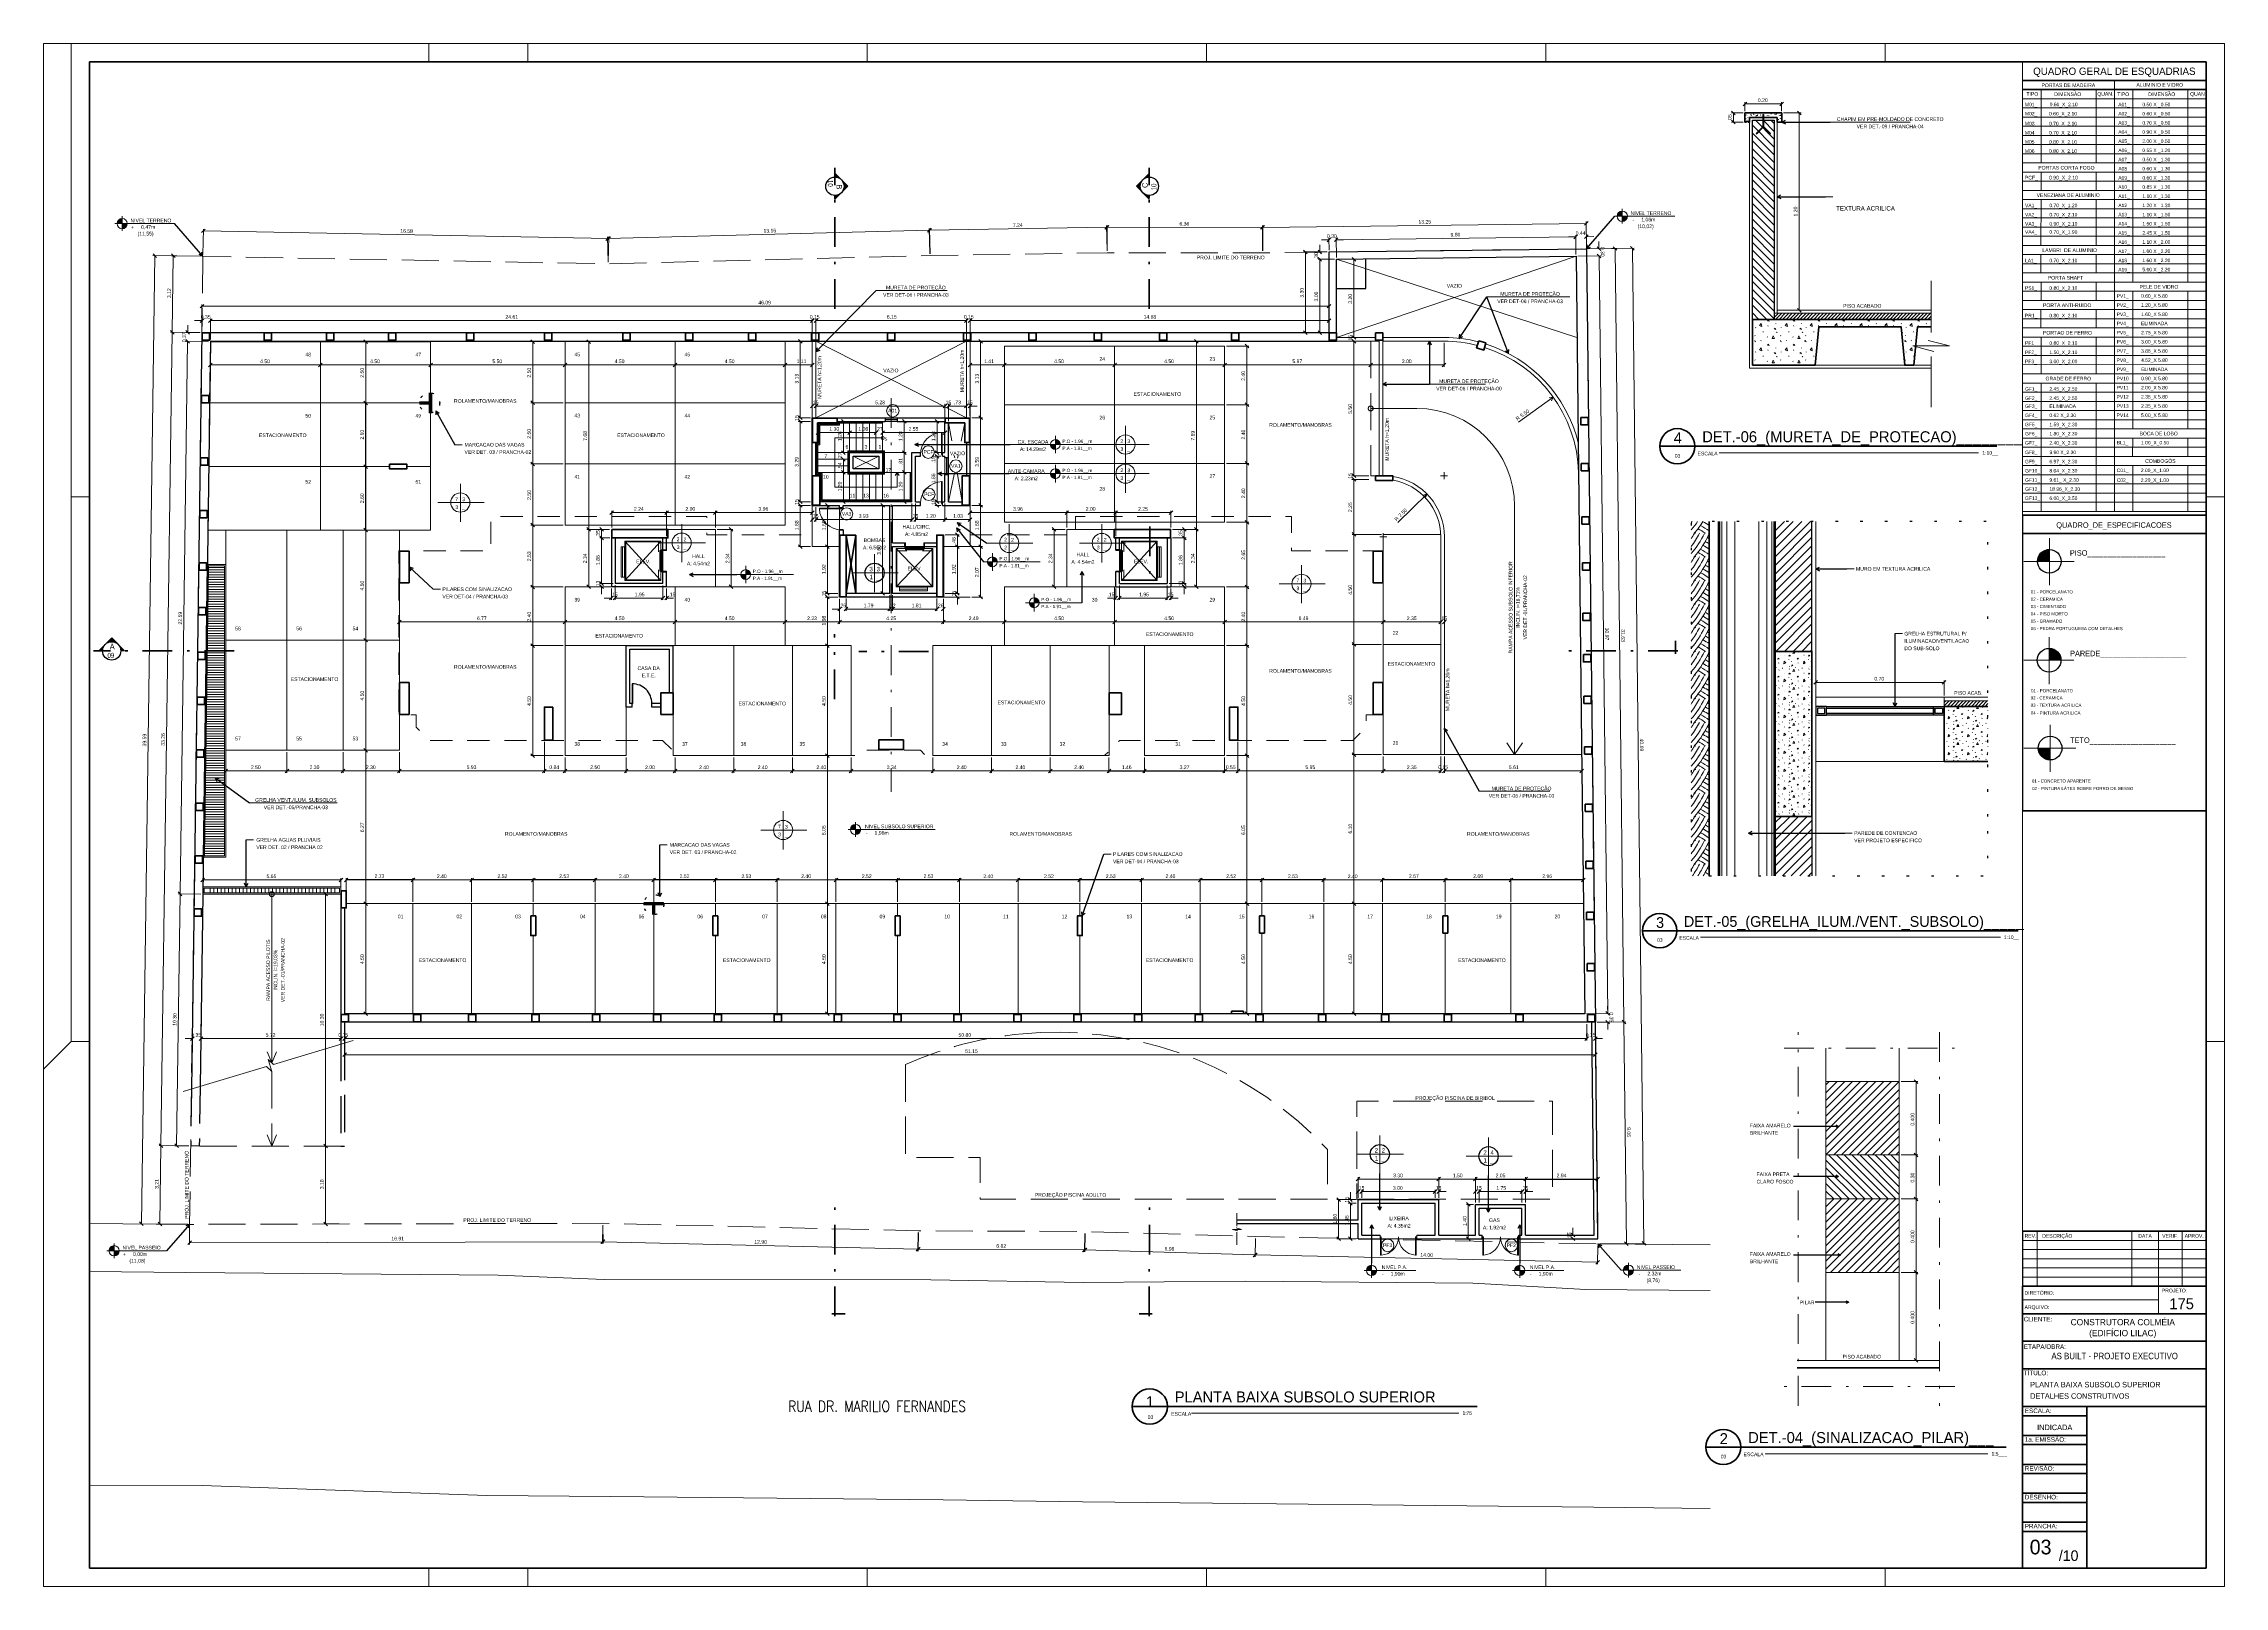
# Model space of a CAD drawing. Header units: metres. Extents: x -4.2 to 85, y -21.1 to 42.
import ezdxf
from ezdxf.enums import TextEntityAlignment as Align

# ---------------------------------------------------------------- set-up
doc = ezdxf.new("R2010")
doc.units = ezdxf.units.M
doc.header["$MEASUREMENT"] = 0
for name, pattern in [('DGN Style 1', [0.911933, 0.001517, -0.910415]), ('DGN Style 2', [1.517359, 0.910415, -0.606944]), ('DGN Style 3', [2.124302, 1.517359, -0.606944]), ('DGN Style 4', [2.429291, 1.213887, -0.606944, 0.001517, -0.606944])]:
    doc.linetypes.add(name, pattern=pattern)
doc.layers.add('Alvenaria', color=2, linetype='Continuous')
doc.layers.add('Vazio', color=1, linetype='Continuous')
for name, color, linetype, lineweight in [('Level 1', 7, 'Continuous', 0), ('Level 11', 7, 'Continuous', 0), ('Level 13', 7, 'Continuous', 0), ('Level 19', 7, 'Continuous', 0), ('Level 21', 7, 'Continuous', 0), ('Level 23', 7, 'Continuous', 0), ('Level 24', 7, 'Continuous', 0), ('Level 25', 7, 'Continuous', 0), ('Level 26', 7, 'Continuous', 0), ('Level 27', 7, 'Continuous', 0), ('Level 28', 7, 'Continuous', 0), ('Level 29', 7, 'Continuous', 0), ('Level 31', 7, 'Continuous', 0), ('Level 42', 7, 'Continuous', 0), ('Level 5', 7, 'Continuous', 0), ('Level 52', 7, 'Continuous', 0), ('Level 54', 7, 'Continuous', 0), ('Level 62', 7, 'Continuous', 0), ('Level 63', 7, 'Continuous', 0), ('Level 7', 7, 'Continuous', 0), ('Level 8', 7, 'Continuous', 0)]:
    doc.layers.add(name, color=color, linetype=linetype, lineweight=lineweight)
doc.styles.add('Style-CIVIL', font='CIVIL.shx')
doc.styles.add('Style-INTL_ENGINEERING', font='INTL_ENGINEERING.shx')
doc.styles.add('Style-STANDARD', font='STANDARD.shx')
doc.dimstyles.get("Standard").update_dxf_attribs({"dimtxt": 0.18, "dimasz": 0.18, "dimexe": 0.18, "dimexo": 0.0625, "dimgap": 0.09, "dimtad": 0, "dimtih": 1, "dimtoh": 1, "dimdec": 4, "dimzin": 1, "dimdsep": 46, "dimtxsty": 'Standard', "dimcen": 0, "dimadec": 0, "dimazin": 0, "dimtfac": 1, "dimtdec": 4, "dimtofl": 0, "dimtmove": 0, "dimatfit": 3, "dimfxl": 0, "dimtolj": 1, "dimtzin": 1, "dimarcsym": 0})

# ---------------------------------------------------------------- blocks, each defined once
blk = doc.blocks.new('SECCAO')
at = {"layer": 'Level 21', "color": 253, "linetype": 'Continuous', "lineweight": 0}
for p, q in [((0, 0), (0, -5.66)), ((0, -8.28), (0, -13.79))]:
    blk.add_line(p, q, dxfattribs=at)
at = {"layer": 'Level 21', "color": 253, "linetype": 'Continuous', "lineweight": 0, "extrusion": (0, 0, -1), "flags": 128}
blk.add_lwpolyline([(-0.31, -6.5), (2, -7.11), (-2, -7.11), (0.31, -7.72)], dxfattribs=at)
blk = doc.blocks.new('*D11')
at = {"layer": 'Defpoints'}
for p in [(66.918, 39.185), (67.634, 39.185), (67.634, 35.154), (66.732, 31.122)]:
    blk.add_point(p, dxfattribs=at)
at = {"layer": 'Level 23', "color": 2, "linetype": 'Continuous', "lineweight": 13}
for p, q in [((67.559, 39.26), (67.709, 39.11)), ((67.709, 31.047), (67.559, 31.197))]:
    blk.add_line(p, q, dxfattribs=at)
at = {"layer": 'Level 23', "color": 2, "linetype": 'Continuous', "lineweight": 0}
for p, q in [((66.993, 39.185), (67.709, 39.185)), ((67.634, 31.122), (67.634, 39.185)), ((66.807, 31.122), (67.709, 31.122))]:
    blk.add_line(p, q, dxfattribs=at)
at = {"layer": 'Level 23', "color": 2, "linetype": 'Continuous', "lineweight": 0, "style": 'Style-CIVIL'}
blk.add_text('1.20', height=0.15, rotation=90, dxfattribs=at).set_placement((67.484, 34.953), align=Align.MIDDLE_LEFT)
blk = doc.blocks.new('_Oblique')
at = {"color": 0, "linetype": 'ByBlock', "lineweight": -2}
blk.add_line((0.5, 0.5), (-0.5, -0.5), dxfattribs=at)
blk = doc.blocks.new('*D12')
at = {"layer": 'Defpoints'}
for p in [(65.415, 39.558), (66.165, 39.558), (65.415, 39.185), (66.915, 39.185)]:
    blk.add_point(p, dxfattribs=at)
at = {"layer": 'Level 23', "color": 2, "linetype": 'Continuous', "lineweight": 13}
for p, q in [((65.34, 39.483), (65.49, 39.633)), ((66.99, 39.633), (66.84, 39.483))]:
    blk.add_line(p, q, dxfattribs=at)
at = {"layer": 'Level 23', "color": 2, "linetype": 'Continuous', "lineweight": 0}
for p, q in [((65.415, 39.26), (65.415, 39.633)), ((66.915, 39.558), (65.415, 39.558)), ((66.915, 39.26), (66.915, 39.633))]:
    blk.add_line(p, q, dxfattribs=at)
at = {"layer": 'Level 23', "color": 2, "linetype": 'Continuous', "lineweight": 0, "style": 'Style-CIVIL'}
blk.add_text('0.20', height=0.15, dxfattribs=at).set_placement((65.939, 39.708), align=Align.MIDDLE_LEFT)
blk = doc.blocks.new('*D13')
at = {"layer": 'Defpoints'}
for p in [(64.943, 38.997), (64.943, 38.81), (65.411, 39.185), (65.411, 38.81)]:
    blk.add_point(p, dxfattribs=at)
at = {"layer": 'Level 23', "color": 2, "linetype": 'Continuous', "lineweight": 13}
for p, q in [((64.868, 39.26), (65.018, 39.11)), ((65.018, 38.735), (64.868, 38.885))]:
    blk.add_line(p, q, dxfattribs=at)
at = {"layer": 'Level 23', "color": 2, "linetype": 'Continuous', "lineweight": 0}
for p, q in [((65.336, 39.185), (64.868, 39.185)), ((65.336, 38.81), (64.868, 38.81)), ((64.943, 39.185), (64.943, 38.81))]:
    blk.add_line(p, q, dxfattribs=at)
at = {"layer": 'Level 23', "color": 2, "linetype": 'Continuous', "lineweight": 0, "style": 'Style-CIVIL'}
blk.add_text('.05', height=0.15, rotation=90, dxfattribs=at).set_placement((64.793, 38.845), align=Align.MIDDLE_LEFT)
blk = doc.blocks.new('TerminatorOpen')
at = {"color": 0, "linetype": 'ByBlock', "lineweight": -2}
for q in [(-1, 0.5), (-1, 0), (-1, -0.5)]:
    blk.add_line((0, 0), q, dxfattribs=at)
blk = doc.blocks.new('*D15')
at = {"layer": 'Defpoints'}
for p in [(71.724, -5.217), (72.415, -5.217), (72.415, -6.718), (71.724, -8.218)]:
    blk.add_point(p, dxfattribs=at)
at = {"layer": 'Level 23', "color": 2, "linetype": 'Continuous', "lineweight": 13}
for p, q in [((71.799, -5.217), (72.49, -5.217)), ((71.799, -8.218), (72.49, -8.218))]:
    blk.add_line(p, q, dxfattribs=at)
at = {"layer": 'Level 23', "color": 2, "linetype": 'Continuous', "lineweight": 0}
for p, q in [((72.34, -5.142), (72.49, -5.292)), ((72.415, -8.218), (72.415, -5.217)), ((72.49, -8.293), (72.34, -8.143))]:
    blk.add_line(p, q, dxfattribs=at)
at = {"layer": 'Level 23', "color": 2, "linetype": 'Continuous', "lineweight": 0, "style": 'Style-INTL_ENGINEERING'}
blk.add_text('0.400', height=0.15, rotation=90, dxfattribs=at).set_placement((72.265, -7.018), align=Align.MIDDLE_LEFT)
blk = doc.blocks.new('*D16')
at = {"layer": 'Defpoints'}
for p in [(71.724, -3.417), (72.415, -3.417), (72.415, -4.317), (71.724, -5.217)]:
    blk.add_point(p, dxfattribs=at)
at = {"layer": 'Level 23', "color": 2, "linetype": 'Continuous', "lineweight": 13}
for p, q in [((71.799, -3.417), (72.49, -3.417)), ((71.799, -5.217), (72.49, -5.217))]:
    blk.add_line(p, q, dxfattribs=at)
at = {"layer": 'Level 23', "color": 2, "linetype": 'Continuous', "lineweight": 0}
for p, q in [((72.34, -3.342), (72.49, -3.492)), ((72.415, -5.217), (72.415, -3.417)), ((72.49, -5.292), (72.34, -5.142))]:
    blk.add_line(p, q, dxfattribs=at)
at = {"layer": 'Level 23', "color": 2, "linetype": 'Continuous', "lineweight": 0, "style": 'Style-INTL_ENGINEERING'}
blk.add_text('0.30', height=0.15, rotation=90, dxfattribs=at).set_placement((72.265, -4.544), align=Align.MIDDLE_LEFT)
blk = doc.blocks.new('*D17')
at = {"layer": 'Defpoints'}
for p in [(71.724, -0.417), (72.415, -0.417), (72.415, -1.917), (71.724, -3.417)]:
    blk.add_point(p, dxfattribs=at)
at = {"layer": 'Level 23', "color": 2, "linetype": 'Continuous', "lineweight": 13}
for p, q in [((71.799, -0.417), (72.49, -0.417)), ((71.799, -3.417), (72.49, -3.417))]:
    blk.add_line(p, q, dxfattribs=at)
at = {"layer": 'Level 23', "color": 2, "linetype": 'Continuous', "lineweight": 0}
for p, q in [((72.34, -0.342), (72.49, -0.492)), ((72.415, -3.417), (72.415, -0.417)), ((72.49, -3.492), (72.34, -3.342))]:
    blk.add_line(p, q, dxfattribs=at)
at = {"layer": 'Level 23', "color": 2, "linetype": 'Continuous', "lineweight": 0, "style": 'Style-INTL_ENGINEERING'}
blk.add_text('0.400', height=0.15, rotation=90, dxfattribs=at).set_placement((72.265, -2.218), align=Align.MIDDLE_LEFT)
blk = doc.blocks.new('*D14')
at = {"layer": 'Defpoints'}
for p in [(71.724, -8.218), (72.415, -8.218), (72.415, -10.018), (71.724, -11.817)]:
    blk.add_point(p, dxfattribs=at)
at = {"layer": 'Level 23', "color": 2, "linetype": 'Continuous', "lineweight": 13}
for p, q in [((71.799, -8.218), (72.49, -8.218)), ((71.799, -11.817), (72.49, -11.817))]:
    blk.add_line(p, q, dxfattribs=at)
at = {"layer": 'Level 23', "color": 2, "linetype": 'Continuous', "lineweight": 0}
for p, q in [((72.34, -8.143), (72.49, -8.293)), ((72.415, -11.817), (72.415, -8.218)), ((72.49, -11.892), (72.34, -11.742))]:
    blk.add_line(p, q, dxfattribs=at)
at = {"layer": 'Level 23', "color": 2, "linetype": 'Continuous', "lineweight": 0, "style": 'Style-INTL_ENGINEERING'}
blk.add_text('0.400', height=0.15, rotation=90, dxfattribs=at).set_placement((72.265, -10.318), align=Align.MIDDLE_LEFT)
blk = doc.blocks.new('*U18')
at = {"layer": 'Level 19', "color": 150, "linetype": 'Continuous', "lineweight": 30, "flags": 128}
for points in [[(-0.212, -0.025), (-0.272, -0.025), (-0.272, 0.025), (-0.212, 0.025)], [(-0.222, -0.015), (-0.262, -0.015), (-0.262, 0.015), (-0.222, 0.015)], [(0.386, -0.025), (-0.212, -0.025), (-0.212, 0.025), (0.386, 0.025)], [(0.386, -0.015), (-0.212, -0.015), (-0.212, 0.015), (0.386, 0.015)], [(0.386, -0.025), (0.446, -0.025), (0.446, 0.025), (0.386, 0.025)], [(0.396, -0.015), (0.436, -0.015), (0.436, 0.015), (0.396, 0.015)]]:
    blk.add_lwpolyline(points, close=True, dxfattribs=at)
blk = doc.blocks.new('*D19')
at = {"layer": 'Defpoints'}
for p in [(68.308, 15.298), (70.933, 15.905), (73.558, 15.905), (73.558, 15.298)]:
    blk.add_point(p, dxfattribs=at)
at = {"layer": 'Level 23', "color": 2, "linetype": 'Continuous', "lineweight": 0}
for p, q in [((68.233, 15.83), (68.383, 15.98)), ((68.308, 15.905), (73.558, 15.905)), ((73.633, 15.98), (73.483, 15.83))]:
    blk.add_line(p, q, dxfattribs=at)
at = {"layer": 'Level 23', "color": 2, "linetype": 'Continuous', "lineweight": 13}
for p, q in [((68.308, 15.373), (68.308, 15.98)), ((73.558, 15.373), (73.558, 15.98))]:
    blk.add_line(p, q, dxfattribs=at)
at = {"layer": 'Level 23', "color": 2, "linetype": 'Continuous', "lineweight": 0, "style": 'Style-INTL_ENGINEERING'}
blk.add_text('0.70', height=0.15, dxfattribs=at).set_placement((70.706, 16.055), align=Align.MIDDLE_LEFT)
blk = doc.blocks.new('*U20')
at = {"layer": 'Level 25', "color": 2, "linetype": 'Continuous', "lineweight": 40}
blk.add_line((0.057, -8.049), (0.057, 7.316), dxfattribs=at)
at = {"layer": 'Level 25', "color": 2, "linetype": 'Continuous', "lineweight": 0}
blk.add_line((0.325, -5.681), (0.325, 6.586), dxfattribs=at)
at = {"layer": 'Level 25', "color": 2, "linetype": 'Continuous', "lineweight": 40}
blk.add_circle((0.058, -7.346), 0.702, dxfattribs=at)
at = {"layer": 'Level 25', "color": 2, "linetype": 'Continuous', "lineweight": 13, "style": 'Style-CIVIL'}
blk.add_text('1:10__', height=0.1462, rotation=90, dxfattribs=at).set_placement((0.325, 6.732), align=Align.MIDDLE_LEFT)
at = {"layer": 'Level 25', "color": 2, "linetype": 'Continuous', "lineweight": 0, "style": 'Style-CIVIL'}
blk.add_text('ESCALA', height=0.1462, rotation=90, dxfattribs=at).set_placement((0.349, -5.744), align=Align.MIDDLE_RIGHT)
at = {"layer": 'Level 25', "color": 2, "linetype": 'Continuous', "lineweight": 40, "style": 'Style-CIVIL'}
blk.add_text('3', height=0.439, rotation=90, dxfattribs=at).set_placement((-0.058, -7.329), align=Align.CENTER)
at = {"layer": 'Level 25', "color": 2, "linetype": 'Continuous', "lineweight": 13, "style": 'Style-CIVIL'}
blk.add_text('03', height=0.1462, rotation=90, dxfattribs=at).set_placement((0.51, -7.339), align=Align.CENTER)
at = {"layer": 'Level 25', "color": 2, "linetype": 'Continuous', "lineweight": 40, "style": 'Style-CIVIL'}
blk.add_attdef('*U20_378381', (-0.101, -6.355), '', height=0.439, rotation=90, dxfattribs=at)
blk = doc.blocks.new('*U22')
at = {"layer": 'Level 25', "color": 2, "linetype": 'Continuous', "lineweight": 13, "style": 'Style-INTL_ENGINEERING'}
for s, p in [('1:', (-0.003, 0)), ('75', (-0.0009, 0))]:
    blk.add_text(s, height=0.002, rotation=0.0007, dxfattribs=at).set_placement(p, align=Align.MIDDLE_LEFT)
blk = doc.blocks.new('*U21')
at = {"layer": 'Level 25', "color": 2, "linetype": 'Continuous', "lineweight": 40}
blk.add_line((-0.0878, -0.0008), (0.1003, -0.0008), dxfattribs=at)
at = {"layer": 'Level 25', "color": 2, "linetype": 'Continuous', "lineweight": 0}
blk.add_line((-0.0554, -0.0044), (0.0903, -0.0044), dxfattribs=at)
at = {"layer": 'Level 25', "color": 2, "linetype": 'Continuous', "lineweight": 40}
blk.add_circle((-0.0782, -0.0008), 0.0096, dxfattribs=at)
at = {"layer": 'Level 25', "color": 2, "linetype": 'Continuous', "lineweight": 13}
blk.add_blockref('*U22', (0.0953, -0.0044), dxfattribs=at)
at = {"layer": 'Level 25', "color": 2, "linetype": 'Continuous', "lineweight": 40, "style": 'Style-INTL_ENGINEERING'}
blk.add_text('PLANTA BAIXA SUBSOLO SUPERIOR', height=0.006, rotation=0.0007, dxfattribs=at).set_placement((-0.0646, 0.0014))
at = {"layer": 'Level 25', "color": 2, "linetype": 'Continuous', "lineweight": 0, "style": 'Style-INTL_ENGINEERING'}
blk.add_text('ESCALA', height=0.002, rotation=0.0007, dxfattribs=at).set_placement((-0.0556, -0.0048), align=Align.MIDDLE_RIGHT)
at = {"layer": 'Level 25', "color": 2, "linetype": 'Continuous', "lineweight": 40, "insert": (-0.078, -0.0012), "char_height": 0.006, "attachment_point": 8, "rotation": 0.0007, "line_spacing_factor": 0.6, "style": 'Style-INTL_ENGINEERING'}
blk.add_mtext('1\\P', dxfattribs=at)
at = {"layer": 'Level 25', "color": 2, "linetype": 'Continuous', "lineweight": 13, "insert": (-0.0778, -0.0076), "char_height": 0.002, "attachment_point": 8, "rotation": 0.0007, "line_spacing_factor": 0.6, "style": 'Style-INTL_ENGINEERING'}
blk.add_mtext('03\\P', dxfattribs=at)
blk = doc.blocks.new('*U23')
at = {"layer": 'Level 25', "color": 2, "linetype": 'Continuous', "lineweight": 40}
blk.add_line((0.06, -6.174), (0.06, 6.109), dxfattribs=at)
at = {"layer": 'Level 25', "color": 2, "linetype": 'Continuous', "lineweight": 0}
blk.add_line((0.333, -3.744), (0.333, 5.36), dxfattribs=at)
at = {"layer": 'Level 25', "color": 2, "linetype": 'Continuous', "lineweight": 40}
blk.add_circle((0.059, -5.454), 0.72, dxfattribs=at)
at = {"layer": 'Level 25', "color": 2, "linetype": 'Continuous', "lineweight": 13, "style": 'Style-CIVIL'}
blk.add_text('1:5___', height=0.15, rotation=90, dxfattribs=at).set_placement((0.333, 5.51), align=Align.MIDDLE_LEFT)
at = {"layer": 'Level 25', "color": 2, "linetype": 'Continuous', "lineweight": 0, "style": 'Style-CIVIL'}
blk.add_text('ESCALA', height=0.15, rotation=90, dxfattribs=at).set_placement((0.358, -3.809), align=Align.MIDDLE_RIGHT)
at = {"layer": 'Level 25', "color": 2, "linetype": 'Continuous', "lineweight": 40, "style": 'Style-CIVIL'}
blk.add_text('2', height=0.45, rotation=90, dxfattribs=at).set_placement((-0.059, -5.436), align=Align.CENTER)
blk.add_attdef('*U23_378401', (-0.104, -4.437), '', height=0.45, rotation=90, dxfattribs=at)
at = {"layer": 'Level 25', "color": 2, "linetype": 'Continuous', "lineweight": 13, "style": 'Style-CIVIL'}
blk.add_attdef('*U23_378400', text='', height=0.15, rotation=90, dxfattribs=at).set_placement((0.523, -5.446), align=Align.CENTER)
blk = doc.blocks.new('*U24')
at = {"layer": 'Level 25', "color": 2, "linetype": 'Continuous', "lineweight": 40}
blk.add_line((0.059, -7.308), (0.06, 6.478), dxfattribs=at)
at = {"layer": 'Level 25', "color": 2, "linetype": 'Continuous', "lineweight": 0}
blk.add_line((0.333, -4.88), (0.334, 5.729), dxfattribs=at)
at = {"layer": 'Level 25', "color": 2, "linetype": 'Continuous', "lineweight": 40}
blk.add_circle((0.059, -6.589), 0.72, dxfattribs=at)
at = {"layer": 'Level 25', "color": 2, "linetype": 'Continuous', "lineweight": 13, "style": 'Style-CIVIL'}
blk.add_text('1:10__', height=0.15, rotation=89.9975, dxfattribs=at).set_placement((0.334, 5.879), align=Align.MIDDLE_LEFT)
at = {"layer": 'Level 25', "color": 2, "linetype": 'Continuous', "lineweight": 0, "style": 'Style-CIVIL'}
blk.add_text('ESCALA', height=0.15, rotation=89.9975, dxfattribs=at).set_placement((0.358, -4.945), align=Align.MIDDLE_RIGHT)
at = {"layer": 'Level 25', "color": 2, "linetype": 'Continuous', "lineweight": 40, "style": 'Style-CIVIL'}
blk.add_text('4', height=0.45, rotation=89.9975, dxfattribs=at).set_placement((-0.059, -6.571), align=Align.CENTER)
at = {"layer": 'Level 25', "color": 2, "linetype": 'Continuous', "lineweight": 13, "style": 'Style-CIVIL'}
blk.add_text('03', height=0.15, rotation=89.9975, dxfattribs=at).set_placement((0.523, -6.581), align=Align.CENTER)
at = {"layer": 'Level 25', "color": 2, "linetype": 'Continuous', "lineweight": 40, "style": 'Style-CIVIL'}
blk.add_attdef('*U24_378409', (-0.104, -5.572), '', height=0.45, rotation=89.9975, dxfattribs=at)
blk = doc.blocks.new('*D26')
at = {"layer": 'Defpoints'}
for p in [(44.134, 12.909), (45.049, 12.909), (45.049, 9.883), (45.541, 6.857)]:
    blk.add_point(p, dxfattribs=at)
at = {"layer": 'Level 23', "color": 2, "linetype": 'Continuous', "lineweight": 0}
for p, q in [((44.209, 12.909), (45.124, 12.909)), ((44.975, 12.984), (45.124, 12.834)), ((45.049, 6.857), (45.049, 12.909)), ((45.124, 6.782), (44.975, 6.931)), ((45.467, 6.857), (44.975, 6.857))]:
    blk.add_line(p, q, dxfattribs=at)
at = {"layer": 'Level 23', "color": 2, "linetype": 'Continuous', "lineweight": 0, "style": 'Style-INTL_ENGINEERING'}
blk.add_text('6.05', height=0.1492, rotation=90, dxfattribs=at).set_placement((44.901, 9.66), align=Align.MIDDLE_LEFT)
blk = doc.blocks.new('*D27')
at = {"layer": 'Defpoints'}
for p in [(44.134, 17.409), (45.049, 17.409), (45.049, 15.159), (44.134, 12.909)]:
    blk.add_point(p, dxfattribs=at)
at = {"layer": 'Level 23', "color": 2, "linetype": 'Continuous', "lineweight": 0}
for p, q in [((44.209, 17.409), (45.124, 17.409)), ((44.975, 17.484), (45.124, 17.334)), ((45.049, 12.909), (45.049, 17.409)), ((44.209, 12.909), (45.124, 12.909)), ((45.124, 12.834), (44.975, 12.984))]:
    blk.add_line(p, q, dxfattribs=at)
at = {"layer": 'Level 23', "color": 2, "linetype": 'Continuous', "lineweight": 0, "style": 'Style-INTL_ENGINEERING'}
blk.add_text('4.50', height=0.1492, rotation=90, dxfattribs=at).set_placement((44.901, 14.94), align=Align.MIDDLE_LEFT)
blk = doc.blocks.new('*D28')
at = {"layer": 'Defpoints'}
for p in [(44.134, 19.809), (45.049, 19.809), (45.049, 18.609), (44.134, 17.409)]:
    blk.add_point(p, dxfattribs=at)
at = {"layer": 'Level 23', "color": 2, "linetype": 'Continuous', "lineweight": 0}
for p, q in [((44.209, 19.809), (45.124, 19.809)), ((44.975, 19.884), (45.124, 19.734)), ((45.049, 17.409), (45.049, 19.809)), ((44.209, 17.409), (45.124, 17.409)), ((45.124, 17.334), (44.975, 17.484))]:
    blk.add_line(p, q, dxfattribs=at)
at = {"layer": 'Level 23', "color": 2, "linetype": 'Continuous', "lineweight": 0, "style": 'Style-INTL_ENGINEERING'}
blk.add_text('2.40', height=0.1492, rotation=90, dxfattribs=at).set_placement((44.901, 18.39), align=Align.MIDDLE_LEFT)
blk = doc.blocks.new('*D29')
at = {"layer": 'Defpoints'}
for p in [(44.134, 22.454), (45.049, 22.454), (45.049, 21.132), (44.134, 19.809)]:
    blk.add_point(p, dxfattribs=at)
at = {"layer": 'Level 23', "color": 2, "linetype": 'Continuous', "lineweight": 0}
for p, q in [((44.209, 22.454), (45.124, 22.454)), ((44.975, 22.529), (45.124, 22.379)), ((45.049, 19.809), (45.049, 22.454)), ((44.209, 19.809), (45.124, 19.809)), ((45.124, 19.734), (44.975, 19.884))]:
    blk.add_line(p, q, dxfattribs=at)
at = {"layer": 'Level 23', "color": 2, "linetype": 'Continuous', "lineweight": 0, "style": 'Style-INTL_ENGINEERING'}
blk.add_text('2.65', height=0.1492, rotation=90, dxfattribs=at).set_placement((44.901, 20.915), align=Align.MIDDLE_LEFT)
blk = doc.blocks.new('*D30')
at = {"layer": 'Defpoints'}
for p in [(44.134, 24.854), (45.049, 24.854), (45.049, 23.654), (44.134, 22.454)]:
    blk.add_point(p, dxfattribs=at)
at = {"layer": 'Level 23', "color": 2, "linetype": 'Continuous', "lineweight": 0}
for p, q in [((44.209, 24.854), (45.124, 24.854)), ((44.975, 24.929), (45.124, 24.779)), ((45.049, 22.454), (45.049, 24.854)), ((44.209, 22.454), (45.124, 22.454)), ((45.124, 22.379), (44.975, 22.529))]:
    blk.add_line(p, q, dxfattribs=at)
at = {"layer": 'Level 23', "color": 2, "linetype": 'Continuous', "lineweight": 0, "style": 'Style-INTL_ENGINEERING'}
blk.add_text('2.40', height=0.1492, rotation=90, dxfattribs=at).set_placement((44.901, 23.435), align=Align.MIDDLE_LEFT)
blk = doc.blocks.new('*D31')
at = {"layer": 'Defpoints'}
for p in [(44.134, 27.254), (45.049, 27.254), (45.049, 26.054), (44.134, 24.854)]:
    blk.add_point(p, dxfattribs=at)
at = {"layer": 'Level 23', "color": 2, "linetype": 'Continuous', "lineweight": 0}
for p, q in [((44.209, 27.254), (45.124, 27.254)), ((44.975, 27.329), (45.124, 27.179)), ((45.049, 24.854), (45.049, 27.254)), ((44.209, 24.854), (45.124, 24.854)), ((45.124, 24.779), (44.975, 24.929))]:
    blk.add_line(p, q, dxfattribs=at)
at = {"layer": 'Level 23', "color": 2, "linetype": 'Continuous', "lineweight": 0, "style": 'Style-INTL_ENGINEERING'}
blk.add_text('2.40', height=0.1492, rotation=90, dxfattribs=at).set_placement((44.901, 25.835), align=Align.MIDDLE_LEFT)
blk = doc.blocks.new('*D32')
at = {"layer": 'Defpoints'}
for p in [(44.134, 29.654), (45.049, 29.654), (45.049, 28.454), (44.134, 27.254)]:
    blk.add_point(p, dxfattribs=at)
at = {"layer": 'Level 23', "color": 2, "linetype": 'Continuous', "lineweight": 0}
for p, q in [((44.209, 29.654), (45.124, 29.654)), ((44.975, 29.729), (45.124, 29.579)), ((45.049, 27.254), (45.049, 29.654)), ((44.209, 27.254), (45.124, 27.254)), ((45.124, 27.179), (44.975, 27.329))]:
    blk.add_line(p, q, dxfattribs=at)
at = {"layer": 'Level 23', "color": 2, "linetype": 'Continuous', "lineweight": 0, "style": 'Style-INTL_ENGINEERING'}
blk.add_text('2.40', height=0.1492, rotation=90, dxfattribs=at).set_placement((44.901, 28.235), align=Align.MIDDLE_LEFT)
blk = doc.blocks.new('*D25')
at = {"layer": 'Defpoints'}
for p in [(45.049, 6.857), (45.541, 6.857), (45.049, 4.607), (45.541, 2.357)]:
    blk.add_point(p, dxfattribs=at)
at = {"layer": 'Level 23', "color": 2, "linetype": 'Continuous', "lineweight": 0}
for p, q in [((44.975, 6.931), (45.124, 6.782)), ((45.467, 6.857), (44.975, 6.857)), ((45.049, 2.357), (45.049, 6.857)), ((45.124, 2.282), (44.975, 2.431)), ((45.467, 2.357), (44.975, 2.357))]:
    blk.add_line(p, q, dxfattribs=at)
at = {"layer": 'Level 23', "color": 2, "linetype": 'Continuous', "lineweight": 0, "style": 'Style-INTL_ENGINEERING'}
blk.add_text('4.50', height=0.1492, rotation=90, dxfattribs=at).set_placement((44.901, 4.387), align=Align.MIDDLE_LEFT)
blk = doc.blocks.new('*D34')
at = {"layer": 'Defpoints'}
for p in [(8.09, 13.13), (9.015, 13.13), (9.015, 9.993), (8.541, 6.857)]:
    blk.add_point(p, dxfattribs=at)
at = {"layer": 'Level 23', "color": 2, "linetype": 'Continuous', "lineweight": 0}
for p, q in [((8.164, 13.13), (9.089, 13.13)), ((8.94, 13.204), (9.09, 13.055)), ((9.015, 6.857), (9.015, 13.13)), ((8.616, 6.857), (9.089, 6.857)), ((9.09, 6.782), (8.94, 6.931))]:
    blk.add_line(p, q, dxfattribs=at)
at = {"layer": 'Level 23', "color": 2, "linetype": 'Continuous', "lineweight": 0, "style": 'Style-INTL_ENGINEERING'}
blk.add_text('6.27', height=0.1492, rotation=90, dxfattribs=at).set_placement((8.866, 9.776), align=Align.MIDDLE_LEFT)
blk = doc.blocks.new('*D35')
at = {"layer": 'Defpoints'}
for p in [(9.015, 17.63), (9.24, 17.63), (9.015, 15.38), (8.09, 13.13)]:
    blk.add_point(p, dxfattribs=at)
at = {"layer": 'Level 23', "color": 2, "linetype": 'Continuous', "lineweight": 0}
for p, q in [((8.94, 17.704), (9.09, 17.555)), ((9.165, 17.63), (8.941, 17.63)), ((9.015, 13.13), (9.015, 17.63)), ((8.164, 13.13), (9.089, 13.13)), ((9.09, 13.055), (8.94, 13.204))]:
    blk.add_line(p, q, dxfattribs=at)
at = {"layer": 'Level 23', "color": 2, "linetype": 'Continuous', "lineweight": 0, "style": 'Style-INTL_ENGINEERING'}
blk.add_text('4.50', height=0.1492, rotation=90, dxfattribs=at).set_placement((8.866, 15.16), align=Align.MIDDLE_LEFT)
blk = doc.blocks.new('*D36')
at = {"layer": 'Defpoints'}
for p in [(9.015, 22.13), (9.414, 22.13), (9.015, 19.88), (9.24, 17.63)]:
    blk.add_point(p, dxfattribs=at)
at = {"layer": 'Level 23', "color": 2, "linetype": 'Continuous', "lineweight": 0}
for p, q in [((8.94, 22.204), (9.09, 22.055)), ((9.34, 22.13), (8.941, 22.13)), ((9.015, 17.63), (9.015, 22.13)), ((9.09, 17.555), (8.94, 17.704)), ((9.165, 17.63), (8.941, 17.63))]:
    blk.add_line(p, q, dxfattribs=at)
at = {"layer": 'Level 23', "color": 2, "linetype": 'Continuous', "lineweight": 0, "style": 'Style-INTL_ENGINEERING'}
blk.add_text('4.50', height=0.1492, rotation=90, dxfattribs=at).set_placement((8.866, 19.66), align=Align.MIDDLE_LEFT)
blk = doc.blocks.new('*D37')
at = {"layer": 'Defpoints', "color": 0, "linetype": 'Continuous', "lineweight": 40}
for p in [(9.015, 24.73), (9.915, 24.73), (9.414, 22.13)]:
    blk.add_point(p, dxfattribs=at)
at = {"layer": 'Level 23', "color": 2, "linetype": 'Continuous', "lineweight": 0}
for p, q in [((9.841, 24.73), (8.941, 24.73)), ((9.34, 22.13), (8.941, 22.13))]:
    blk.add_line(p, q, dxfattribs=at)
at = {"layer": 'Level 23', "color": 0, "linetype": 'Continuous', "lineweight": -2}
blk.add_line((9.015, 22.13), (9.015, 24.73), dxfattribs=at)
at = {"layer": 'Level 23', "color": 0, "linetype": 'Continuous', "lineweight": -2, "xscale": 0.14925, "yscale": 0.14925, "zscale": 0.14925}
for p, rotation in [((9.015, 24.73), 90), ((9.015, 22.13), 270)]:
    blk.add_blockref('_Oblique', p, dxfattribs=dict(at, rotation=rotation))
at = {"layer": 'Level 23', "color": 0, "linetype": 'Continuous', "lineweight": 0, "insert": (8.866, 23.43), "char_height": 0.1492, "attachment_point": 5, "rotation": 90, "style": 'Style-INTL_ENGINEERING'}
blk.add_mtext('2.60', dxfattribs=at)
blk = doc.blocks.new('*D38')
at = {"layer": 'Defpoints', "color": 0, "linetype": 'Continuous', "lineweight": 40}
for p in [(9.015, 27.33), (9.414, 27.33), (9.99, 24.73)]:
    blk.add_point(p, dxfattribs=at)
at = {"layer": 'Level 23', "color": 2, "linetype": 'Continuous', "lineweight": 0}
for p, q in [((9.34, 27.33), (8.941, 27.33)), ((9.915, 24.73), (8.941, 24.73))]:
    blk.add_line(p, q, dxfattribs=at)
at = {"layer": 'Level 23', "color": 0, "linetype": 'Continuous', "lineweight": -2}
blk.add_line((9.015, 24.73), (9.015, 27.33), dxfattribs=at)
at = {"layer": 'Level 23', "color": 0, "linetype": 'Continuous', "lineweight": -2, "xscale": 0.14925, "yscale": 0.14925, "zscale": 0.14925}
for p, rotation in [((9.015, 27.33), 90), ((9.015, 24.73), 270)]:
    blk.add_blockref('_Oblique', p, dxfattribs=dict(at, rotation=rotation))
at = {"layer": 'Level 23', "color": 0, "linetype": 'Continuous', "lineweight": 0, "insert": (8.866, 26.03), "char_height": 0.1492, "attachment_point": 5, "rotation": 90, "style": 'Style-INTL_ENGINEERING'}
blk.add_mtext('2.60', dxfattribs=at)
blk = doc.blocks.new('*D39')
at = {"layer": 'Defpoints'}
for p in [(9.015, 29.83), (9.414, 29.83), (9.015, 28.58), (9.414, 27.33)]:
    blk.add_point(p, dxfattribs=at)
at = {"layer": 'Level 23', "color": 2, "linetype": 'Continuous', "lineweight": 0}
for p, q in [((8.94, 29.904), (9.09, 29.755)), ((9.34, 29.83), (8.941, 29.83)), ((9.015, 27.33), (9.015, 29.83)), ((9.09, 27.255), (8.94, 27.404)), ((9.34, 27.33), (8.941, 27.33))]:
    blk.add_line(p, q, dxfattribs=at)
at = {"layer": 'Level 23', "color": 2, "linetype": 'Continuous', "lineweight": 0, "style": 'Style-INTL_ENGINEERING'}
blk.add_text('2.50', height=0.1492, rotation=90, dxfattribs=at).set_placement((8.866, 28.36), align=Align.MIDDLE_LEFT)
blk = doc.blocks.new('*D33')
at = {"layer": 'Defpoints'}
for p in [(8.541, 6.857), (9.015, 6.857), (9.015, 4.607), (8.541, 2.357)]:
    blk.add_point(p, dxfattribs=at)
at = {"layer": 'Level 23', "color": 2, "linetype": 'Continuous', "lineweight": 0}
for p, q in [((8.616, 6.857), (9.089, 6.857)), ((8.94, 6.931), (9.09, 6.782)), ((9.015, 2.357), (9.015, 6.857)), ((8.616, 2.357), (9.089, 2.357)), ((9.09, 2.282), (8.94, 2.431))]:
    blk.add_line(p, q, dxfattribs=at)
at = {"layer": 'Level 23', "color": 2, "linetype": 'Continuous', "lineweight": 0, "style": 'Style-INTL_ENGINEERING'}
blk.add_text('4.50', height=0.1492, rotation=90, dxfattribs=at).set_placement((8.866, 4.387), align=Align.MIDDLE_LEFT)
blk = doc.blocks.new('*D40')
at = {"layer": 'Defpoints'}
for p in [(8.148, 2.007), (59.296, 2.007), (8.148, 0.679), (33.722, 0.679)]:
    blk.add_point(p, dxfattribs=at)
at = {"layer": 'Level 23', "color": 2, "linetype": 'Continuous', "lineweight": 0}
for p, q in [((8.148, 1.932), (8.148, 0.605)), ((59.296, 1.932), (59.296, 0.605)), ((8.073, 0.605), (8.223, 0.754)), ((59.296, 0.679), (8.148, 0.679)), ((59.371, 0.754), (59.221, 0.605))]:
    blk.add_line(p, q, dxfattribs=at)
at = {"layer": 'Level 23', "color": 2, "linetype": 'Continuous', "lineweight": 0, "style": 'Style-INTL_ENGINEERING'}
blk.add_text('51.15', height=0.1492, dxfattribs=at).set_placement((33.527, 0.828), align=Align.MIDDLE_LEFT)
blk = doc.blocks.new('*D41')
at = {"layer": 'Defpoints'}
for p in [(58.938, 33.63), (60.814, 33.652), (61.046, 13.31), (59.403, -7.053)]:
    blk.add_point(p, dxfattribs=at)
at = {"layer": 'Level 23', "color": 2, "linetype": 'Continuous', "lineweight": 0}
for p, q in [((59.012, 33.631), (60.888, 33.653)), ((60.738, 33.725), (60.889, 33.578)), ((61.279, -7.032), (60.814, 33.652)), ((59.478, -7.052), (61.353, -7.031)), ((61.355, -7.105), (61.204, -6.958))]:
    blk.add_line(p, q, dxfattribs=at)
at = {"layer": 'Level 23', "color": 2, "linetype": 'Continuous', "lineweight": 0, "style": 'Style-INTL_ENGINEERING'}
blk.add_text('40.69', height=0.1492, rotation=270.65544, dxfattribs=at).set_placement((61.192, 13.603), align=Align.MIDDLE_LEFT)
blk = doc.blocks.new('*D43')
at = {"layer": 'Defpoints'}
for p in [(58.938, 33.63), (60.103, 33.644), (60.284, 17.832), (59.296, 2.007)]:
    blk.add_point(p, dxfattribs=at)
at = {"layer": 'Level 23', "color": 2, "linetype": 'Continuous', "lineweight": 0}
for p, q in [((59.012, 33.631), (60.178, 33.644)), ((60.028, 33.717), (60.179, 33.57)), ((60.465, 2.02), (60.103, 33.644)), ((59.37, 2.007), (60.539, 2.021)), ((60.541, 1.946), (60.39, 2.094))]:
    blk.add_line(p, q, dxfattribs=at)
at = {"layer": 'Level 23', "color": 2, "linetype": 'Continuous', "lineweight": 0, "style": 'Style-INTL_ENGINEERING'}
blk.add_text('31.63', height=0.1492, rotation=270.65544, dxfattribs=at).set_placement((60.43, 18.075), align=Align.MIDDLE_LEFT)
blk = doc.blocks.new('*D42')
at = {"layer": 'Defpoints'}
for p in [(59.296, 2.007), (60.465, 2.02), (60.517, -2.51), (59.403, -7.053)]:
    blk.add_point(p, dxfattribs=at)
at = {"layer": 'Level 23', "color": 2, "linetype": 'Continuous', "lineweight": 0}
for p, q in [((59.37, 2.007), (60.539, 2.021)), ((60.39, 2.094), (60.541, 1.946)), ((60.569, -7.04), (60.465, 2.02)), ((59.478, -7.052), (60.643, -7.039)), ((60.644, -7.113), (60.493, -6.966))]:
    blk.add_line(p, q, dxfattribs=at)
at = {"layer": 'Level 23', "color": 2, "linetype": 'Continuous', "lineweight": 0, "style": 'Style-INTL_ENGINEERING'}
blk.add_text('9.06', height=0.1492, rotation=270.65544, dxfattribs=at).set_placement((60.663, -2.284), align=Align.MIDDLE_LEFT)
blk = doc.blocks.new('*D44')
at = {"layer": 'Defpoints'}
for p in [(2.358, 33.328), (0.116, 13.564), (-0.158, -6.228), (1.811, -6.255)]:
    blk.add_point(p, dxfattribs=at)
at = {"layer": 'Level 23', "color": 2, "linetype": 'Continuous', "lineweight": 0}
for p, q in [((0.389, 33.356), (-0.158, -6.228)), ((2.284, 33.33), (0.315, 33.357)), ((0.316, 33.431), (0.463, 33.28)), ((1.737, -6.254), (-0.232, -6.227)), ((-0.084, -6.303), (-0.231, -6.152))]:
    blk.add_line(p, q, dxfattribs=at)
at = {"layer": 'Level 23', "color": 2, "linetype": 'Continuous', "lineweight": 0, "style": 'Style-INTL_ENGINEERING'}
blk.add_text('39.59', height=0.1492, rotation=89.20827, dxfattribs=at).set_placement((-0.037, 13.285), align=Align.MIDDLE_LEFT)
blk = doc.blocks.new('*D46')
at = {"layer": 'Defpoints'}
for p in [(2.314, 30.204), (0.872, 13.594), (0.642, -3.033), (1.858, -3.049)]:
    blk.add_point(p, dxfattribs=at)
at = {"layer": 'Level 23', "color": 2, "linetype": 'Continuous', "lineweight": 0}
for p, q in [((1.102, 30.221), (0.642, -3.033)), ((1.028, 30.296), (1.175, 30.145)), ((2.24, 30.205), (1.028, 30.222)), ((1.784, -3.048), (0.568, -3.032)), ((0.716, -3.108), (0.569, -2.957))]:
    blk.add_line(p, q, dxfattribs=at)
at = {"layer": 'Level 23', "color": 2, "linetype": 'Continuous', "lineweight": 0, "style": 'Style-INTL_ENGINEERING'}
blk.add_text('33.26', height=0.1492, rotation=89.20827, dxfattribs=at).set_placement((0.719, 13.312), align=Align.MIDDLE_LEFT)
blk = doc.blocks.new('*D47')
at = {"layer": 'Defpoints'}
for p in [(1.858, -3.049), (0.62, -4.635), (0.598, -6.238), (1.811, -6.255)]:
    blk.add_point(p, dxfattribs=at)
at = {"layer": 'Level 23', "color": 2, "linetype": 'Continuous', "lineweight": 0}
for p, q in [((1.784, -3.048), (0.568, -3.032)), ((0.569, -2.957), (0.716, -3.108)), ((0.642, -3.033), (0.598, -6.238)), ((0.672, -6.314), (0.524, -6.162)), ((1.737, -6.254), (0.524, -6.237))]:
    blk.add_line(p, q, dxfattribs=at)
at = {"layer": 'Level 23', "color": 2, "linetype": 'Continuous', "lineweight": 0, "style": 'Style-INTL_ENGINEERING'}
blk.add_text('3.21', height=0.1492, rotation=89.20827, dxfattribs=at).set_placement((0.469, -4.804), align=Align.MIDDLE_LEFT)
blk = doc.blocks.new('*D45')
at = {"layer": 'Defpoints'}
for p in [(2.358, 33.328), (1.123, 31.783), (1.102, 30.221), (2.314, 30.204)]:
    blk.add_point(p, dxfattribs=at)
at = {"layer": 'Level 23', "color": 2, "linetype": 'Continuous', "lineweight": 0}
for p, q in [((1.071, 33.421), (1.219, 33.27)), ((2.284, 33.33), (1.071, 33.346)), ((1.145, 33.345), (1.102, 30.221)), ((1.175, 30.145), (1.028, 30.296)), ((2.24, 30.205), (1.028, 30.222))]:
    blk.add_line(p, q, dxfattribs=at)
at = {"layer": 'Level 23', "color": 2, "linetype": 'Continuous', "lineweight": 0, "style": 'Style-INTL_ENGINEERING'}
blk.add_text('3.12', height=0.1492, rotation=89.20827, dxfattribs=at).set_placement((0.972, 31.615), align=Align.MIDDLE_LEFT)
blk = doc.blocks.new('*D48')
at = {"layer": 'Defpoints'}
for p in [(2.377, 34.366), (10.665, 34.208), (2.358, 33.328), (18.933, 33.013)]:
    blk.add_point(p, dxfattribs=at)
at = {"layer": 'Level 23', "color": 2, "linetype": 'Continuous', "lineweight": 0}
for p, q in [((2.301, 34.292), (2.454, 34.439)), ((2.359, 33.403), (2.379, 34.44)), ((18.953, 34.051), (2.377, 34.366)), ((19.029, 34.124), (18.877, 33.977)), ((18.935, 33.088), (18.954, 34.125))]:
    blk.add_line(p, q, dxfattribs=at)
at = {"layer": 'Level 23', "color": 2, "linetype": 'Continuous', "lineweight": 0, "style": 'Style-INTL_ENGINEERING'}
blk.add_text('16.58', height=0.1492, rotation=358.91085, dxfattribs=at).set_placement((10.427, 34.362), align=Align.MIDDLE_LEFT)
blk = doc.blocks.new('*D49')
at = {"layer": 'Defpoints'}
for p in [(18.906, 34.051), (25.485, 34.221), (18.933, 33.013), (32.09, 33.353)]:
    blk.add_point(p, dxfattribs=at)
at = {"layer": 'Level 23', "color": 2, "linetype": 'Continuous', "lineweight": 0}
for p, q in [((18.834, 33.975), (18.979, 34.128)), ((18.931, 33.088), (18.904, 34.126)), ((32.063, 34.391), (18.906, 34.051)), ((32.136, 34.468), (31.991, 34.315)), ((32.088, 33.427), (32.061, 34.465))]:
    blk.add_line(p, q, dxfattribs=at)
at = {"layer": 'Level 23', "color": 2, "linetype": 'Continuous', "lineweight": 0, "style": 'Style-INTL_ENGINEERING'}
blk.add_text('13.16', height=0.1492, rotation=1.47956, dxfattribs=at).set_placement((25.282, 34.365), align=Align.MIDDLE_LEFT)
blk = doc.blocks.new('*D50')
at = {"layer": 'Defpoints'}
for p in [(32.073, 34.391), (35.692, 34.451), (32.09, 33.353), (39.328, 33.473)]:
    blk.add_point(p, dxfattribs=at)
at = {"layer": 'Level 23', "color": 2, "linetype": 'Continuous', "lineweight": 0}
for p, q in [((32, 34.316), (32.146, 34.467)), ((32.089, 33.427), (32.072, 34.466)), ((39.311, 34.511), (32.073, 34.391)), ((39.384, 34.587), (39.238, 34.435)), ((39.327, 33.547), (39.31, 34.585))]:
    blk.add_line(p, q, dxfattribs=at)
at = {"layer": 'Level 23', "color": 2, "linetype": 'Continuous', "lineweight": 0, "style": 'Style-INTL_ENGINEERING'}
blk.add_text('7.24', height=0.1492, rotation=0.94671, dxfattribs=at).set_placement((35.477, 34.597), align=Align.MIDDLE_LEFT)
blk = doc.blocks.new('*D51')
at = {"layer": 'Defpoints'}
for p in [(39.329, 34.511), (42.511, 34.509), (39.328, 33.473), (45.693, 33.468)]:
    blk.add_point(p, dxfattribs=at)
at = {"layer": 'Level 23', "color": 2, "linetype": 'Continuous', "lineweight": 0}
for p, q in [((39.254, 34.437), (39.404, 34.586)), ((39.328, 33.547), (39.329, 34.586)), ((45.693, 34.506), (39.329, 34.511)), ((45.768, 34.581), (45.619, 34.432)), ((45.693, 33.542), (45.694, 34.581))]:
    blk.add_line(p, q, dxfattribs=at)
at = {"layer": 'Level 23', "color": 2, "linetype": 'Continuous', "lineweight": 0, "style": 'Style-INTL_ENGINEERING'}
blk.add_text('6.36', height=0.1492, rotation=359.95595, dxfattribs=at).set_placement((42.29, 34.658), align=Align.MIDDLE_LEFT)
blk = doc.blocks.new('*D52')
at = {"layer": 'Defpoints'}
for p in [(45.68, 34.506), (52.303, 34.588), (45.693, 33.468), (58.938, 33.63)]:
    blk.add_point(p, dxfattribs=at)
at = {"layer": 'Level 23', "color": 2, "linetype": 'Continuous', "lineweight": 0}
for p, q in [((45.606, 34.431), (45.754, 34.582)), ((45.692, 33.542), (45.679, 34.581)), ((58.925, 34.669), (45.68, 34.506)), ((58.999, 34.744), (58.851, 34.593)), ((58.937, 33.704), (58.924, 34.743))]:
    blk.add_line(p, q, dxfattribs=at)
at = {"layer": 'Level 23', "color": 2, "linetype": 'Continuous', "lineweight": 0, "style": 'Style-INTL_ENGINEERING'}
blk.add_text('13.25', height=0.1492, rotation=0.70218, dxfattribs=at).set_placement((52.063, 34.734), align=Align.MIDDLE_LEFT)
blk = doc.blocks.new('*D54')
at = {"layer": 'Defpoints'}
for p in [(14.969, 30.699), (27.274, 30.699), (2.664, 29.854), (27.274, 29.854)]:
    blk.add_point(p, dxfattribs=at)
at = {"layer": 'Level 23', "color": 2, "linetype": 'Continuous', "lineweight": 0}
for p, q in [((2.59, 30.624), (2.739, 30.773)), ((2.664, 29.928), (2.664, 30.773)), ((2.664, 30.699), (27.274, 30.699)), ((27.348, 30.773), (27.199, 30.624)), ((27.274, 29.928), (27.274, 30.773))]:
    blk.add_line(p, q, dxfattribs=at)
at = {"layer": 'Level 23', "color": 2, "linetype": 'Continuous', "lineweight": 0, "style": 'Style-INTL_ENGINEERING'}
blk.add_text('24.61', height=0.1492, dxfattribs=at).set_placement((14.728, 30.848), align=Align.MIDDLE_LEFT)
blk = doc.blocks.new('*D55')
at = {"layer": 'Defpoints'}
for p in [(27.349, 30.699), (27.424, 30.699), (27.274, 29.854), (27.424, 29.854)]:
    blk.add_point(p, dxfattribs=at)
at = {"layer": 'Level 23', "color": 2, "linetype": 'Continuous', "lineweight": 0}
for p, q in [((27.172, 30.699), (27.274, 30.699)), ((27.348, 30.773), (27.199, 30.624)), ((27.274, 29.928), (27.274, 30.773)), ((27.349, 30.624), (27.498, 30.773)), ((27.424, 29.928), (27.424, 30.773)), ((27.723, 30.699), (27.424, 30.699))]:
    blk.add_line(p, q, dxfattribs=at)
at = {"layer": 'Level 23', "color": 2, "linetype": 'Continuous', "lineweight": 0, "style": 'Style-INTL_ENGINEERING'}
blk.add_text('0.15', height=0.1492, dxfattribs=at).set_placement((27.172, 30.848), align=Align.MIDDLE_LEFT)
blk = doc.blocks.new('*D56')
at = {"layer": 'Defpoints'}
for p in [(30.5, 30.699), (33.575, 30.699), (27.424, 29.854), (33.575, 29.854)]:
    blk.add_point(p, dxfattribs=at)
at = {"layer": 'Level 23', "color": 2, "linetype": 'Continuous', "lineweight": 0}
for p, q in [((27.349, 30.624), (27.498, 30.773)), ((27.424, 29.928), (27.424, 30.773)), ((27.424, 30.699), (33.575, 30.699)), ((33.65, 30.773), (33.501, 30.624)), ((33.575, 29.928), (33.575, 30.773))]:
    blk.add_line(p, q, dxfattribs=at)
at = {"layer": 'Level 23', "color": 2, "linetype": 'Continuous', "lineweight": 0, "style": 'Style-INTL_ENGINEERING'}
blk.add_text('6.15', height=0.1492, dxfattribs=at).set_placement((30.325, 30.848), align=Align.MIDDLE_LEFT)
blk = doc.blocks.new('*D57')
at = {"layer": 'Defpoints'}
for p in [(33.65, 30.699), (33.725, 30.699), (33.575, 29.854), (33.725, 29.854)]:
    blk.add_point(p, dxfattribs=at)
at = {"layer": 'Level 23', "color": 2, "linetype": 'Continuous', "lineweight": 0}
for p, q in [((33.473, 30.699), (33.575, 30.699)), ((33.65, 30.773), (33.501, 30.624)), ((33.575, 29.928), (33.575, 30.773)), ((33.651, 30.624), (33.8, 30.773)), ((33.725, 29.928), (33.725, 30.773)), ((34.025, 30.699), (33.725, 30.699))]:
    blk.add_line(p, q, dxfattribs=at)
at = {"layer": 'Level 23', "color": 2, "linetype": 'Continuous', "lineweight": 0, "style": 'Style-INTL_ENGINEERING'}
blk.add_text('0.15', height=0.1492, dxfattribs=at).set_placement((33.473, 30.848), align=Align.MIDDLE_LEFT)
blk = doc.blocks.new('*D58')
at = {"layer": 'Defpoints'}
for p in [(41.066, 30.699), (48.407, 30.699), (33.725, 29.854), (48.407, 30.204)]:
    blk.add_point(p, dxfattribs=at)
at = {"layer": 'Level 23', "color": 2, "linetype": 'Continuous', "lineweight": 0}
for p, q in [((33.651, 30.624), (33.8, 30.773)), ((33.725, 29.928), (33.725, 30.773)), ((33.725, 30.699), (48.407, 30.699)), ((48.481, 30.773), (48.332, 30.624)), ((48.407, 30.278), (48.407, 30.773))]:
    blk.add_line(p, q, dxfattribs=at)
at = {"layer": 'Level 23', "color": 2, "linetype": 'Continuous', "lineweight": 0, "style": 'Style-INTL_ENGINEERING'}
blk.add_text('14.68', height=0.1492, dxfattribs=at).set_placement((40.824, 30.848), align=Align.MIDDLE_LEFT)
blk = doc.blocks.new('*D53')
at = {"layer": 'Defpoints'}
for p in [(2.489, 30.699), (2.664, 30.699), (2.314, 30.204), (2.664, 29.854)]:
    blk.add_point(p, dxfattribs=at)
at = {"layer": 'Level 23', "color": 2, "linetype": 'Continuous', "lineweight": 0}
for p, q in [((2.015, 30.699), (2.314, 30.699)), ((2.389, 30.773), (2.24, 30.624)), ((2.314, 30.278), (2.314, 30.773)), ((2.59, 30.624), (2.739, 30.773)), ((2.664, 29.928), (2.664, 30.773)), ((2.963, 30.699), (2.664, 30.699))]:
    blk.add_line(p, q, dxfattribs=at)
at = {"layer": 'Level 23', "color": 2, "linetype": 'Continuous', "lineweight": 0, "style": 'Style-INTL_ENGINEERING'}
blk.add_text('0.35', height=0.1492, dxfattribs=at).set_placement((2.27, 30.848), align=Align.MIDDLE_LEFT)
blk = doc.blocks.new('*D59')
at = {"layer": 'Defpoints'}
for p in [(25.361, 31.286), (48.407, 31.286), (2.314, 30.204), (48.407, 30.204)]:
    blk.add_point(p, dxfattribs=at)
at = {"layer": 'Level 23', "color": 2, "linetype": 'Continuous', "lineweight": 0}
for p, q in [((2.24, 31.211), (2.389, 31.36)), ((2.314, 30.278), (2.314, 31.36)), ((2.314, 31.286), (48.407, 31.286)), ((48.481, 31.36), (48.332, 31.211)), ((48.407, 30.278), (48.407, 31.36))]:
    blk.add_line(p, q, dxfattribs=at)
at = {"layer": 'Level 23', "color": 2, "linetype": 'Continuous', "lineweight": 0, "style": 'Style-INTL_ENGINEERING'}
blk.add_text('46.09', height=0.1492, dxfattribs=at).set_placement((25.07, 31.435), align=Align.MIDDLE_LEFT)
blk = doc.blocks.new('*D61')
at = {"layer": 'Defpoints'}
for p in [(53.597, 34.061), (58.496, 34.121), (48.707, 33.205), (58.506, 33.325)]:
    blk.add_point(p, dxfattribs=at)
at = {"layer": 'Level 23', "color": 2, "linetype": 'Continuous', "lineweight": 0}
for p, q in [((48.623, 33.925), (48.771, 34.076)), ((48.706, 33.279), (48.696, 34.075)), ((48.697, 34.001), (58.496, 34.121)), ((58.57, 34.196), (58.422, 34.045)), ((58.505, 33.399), (58.495, 34.195))]:
    blk.add_line(p, q, dxfattribs=at)
at = {"layer": 'Level 23', "color": 2, "linetype": 'Continuous', "lineweight": 0, "style": 'Style-INTL_ENGINEERING'}
blk.add_text('9.80', height=0.1492, rotation=0.70218, dxfattribs=at).set_placement((53.375, 34.207), align=Align.MIDDLE_LEFT)
blk = doc.blocks.new('*D62')
at = {"layer": 'Defpoints'}
for p in [(58.714, 34.123), (58.932, 34.126), (58.506, 33.325), (58.938, 33.63)]:
    blk.add_point(p, dxfattribs=at)
at = {"layer": 'Level 23', "color": 2, "linetype": 'Continuous', "lineweight": 0}
for p, q in [((58.197, 34.117), (58.496, 34.121)), ((58.57, 34.196), (58.422, 34.045)), ((58.505, 33.399), (58.495, 34.195)), ((58.858, 34.051), (59.006, 34.202)), ((58.937, 33.704), (58.931, 34.2)), ((59.231, 34.13), (58.932, 34.126))]:
    blk.add_line(p, q, dxfattribs=at)
at = {"layer": 'Level 23', "color": 2, "linetype": 'Continuous', "lineweight": 0, "style": 'Style-INTL_ENGINEERING'}
blk.add_text('0.44', height=0.1492, rotation=0.70218, dxfattribs=at).set_placement((58.493, 34.27), align=Align.MIDDLE_LEFT)
blk = doc.blocks.new('*D60')
at = {"layer": 'Defpoints'}
for p in [(48.549, 33.999), (48.697, 34.001), (48.407, 33.501), (48.707, 33.205)]:
    blk.add_point(p, dxfattribs=at)
at = {"layer": 'Level 23', "color": 2, "linetype": 'Continuous', "lineweight": 0}
for p, q in [((48.101, 33.993), (48.401, 33.997)), ((48.474, 34.073), (48.327, 33.921)), ((48.406, 33.575), (48.4, 34.071)), ((48.623, 33.925), (48.771, 34.076)), ((48.706, 33.279), (48.696, 34.075)), ((48.996, 34.004), (48.697, 34.001))]:
    blk.add_line(p, q, dxfattribs=at)
at = {"layer": 'Level 23', "color": 2, "linetype": 'Continuous', "lineweight": 0, "style": 'Style-INTL_ENGINEERING'}
blk.add_text('0.30', height=0.1492, rotation=0.70218, dxfattribs=at).set_placement((48.321, 34.145), align=Align.MIDDLE_LEFT)
blk = doc.blocks.new('*D63')
at = {"layer": 'Defpoints'}
for p in [(18.717, -6.212), (1.811, -6.255), (10.266, -6.987), (18.719, -6.965)]:
    blk.add_point(p, dxfattribs=at)
at = {"layer": 'Level 23', "color": 2, "linetype": 'Continuous', "lineweight": 0}
for p, q in [((1.738, -7.083), (1.887, -6.933)), ((1.811, -6.329), (1.813, -7.082)), ((1.813, -7.008), (18.719, -6.965)), ((18.793, -6.89), (18.644, -7.04)), ((18.717, -6.286), (18.719, -7.039))]:
    blk.add_line(p, q, dxfattribs=at)
at = {"layer": 'Level 23', "color": 2, "linetype": 'Continuous', "lineweight": 0, "style": 'Style-INTL_ENGINEERING'}
blk.add_text('16.91', height=0.1492, rotation=0.14585, dxfattribs=at).set_placement((10.065, -6.838), align=Align.MIDDLE_LEFT)
blk = doc.blocks.new('*D64')
at = {"layer": 'Defpoints'}
for p in [(18.717, -6.212), (25.147, -7.118), (31.612, -6.518), (31.595, -7.272)]:
    blk.add_point(p, dxfattribs=at)
at = {"layer": 'Level 23', "color": 2, "linetype": 'Continuous', "lineweight": 0}
for p, q in [((18.622, -7.038), (18.775, -6.892)), ((18.715, -6.286), (18.697, -7.039)), ((18.699, -6.965), (31.595, -7.272)), ((31.611, -6.593), (31.593, -7.346)), ((31.671, -7.199), (31.518, -7.344))]:
    blk.add_line(p, q, dxfattribs=at)
at = {"layer": 'Level 23', "color": 2, "linetype": 'Continuous', "lineweight": 0, "style": 'Style-INTL_ENGINEERING'}
blk.add_text('12.90', height=0.1492, rotation=358.63828, dxfattribs=at).set_placement((24.906, -6.964), align=Align.MIDDLE_LEFT)
blk = doc.blocks.new('*D65')
at = {"layer": 'Defpoints'}
for p in [(31.612, -6.518), (38.43, -6.548), (35.018, -7.287), (38.426, -7.302)]:
    blk.add_point(p, dxfattribs=at)
at = {"layer": 'Level 23', "color": 2, "linetype": 'Continuous', "lineweight": 0}
for p, q in [((31.612, -6.593), (31.609, -7.346)), ((38.429, -6.623), (38.426, -7.376)), ((31.534, -7.346), (31.684, -7.198)), ((31.609, -7.272), (38.426, -7.302)), ((38.501, -7.228), (38.351, -7.376))]:
    blk.add_line(p, q, dxfattribs=at)
at = {"layer": 'Level 23', "color": 2, "linetype": 'Continuous', "lineweight": 0, "style": 'Style-INTL_ENGINEERING'}
blk.add_text('6.82', height=0.1492, rotation=359.74657, dxfattribs=at).set_placement((34.802, -7.137), align=Align.MIDDLE_LEFT)
blk = doc.blocks.new('*D66')
at = {"layer": 'Defpoints'}
for p in [(38.43, -6.548), (45.404, -6.752), (41.895, -7.404), (45.382, -7.506)]:
    blk.add_point(p, dxfattribs=at)
at = {"layer": 'Level 23', "color": 2, "linetype": 'Continuous', "lineweight": 0}
for p, q in [((38.427, -6.623), (38.405, -7.376)), ((45.402, -6.827), (45.38, -7.58)), ((38.331, -7.374), (38.484, -7.23)), ((38.408, -7.302), (45.382, -7.506)), ((45.459, -7.434), (45.306, -7.578))]:
    blk.add_line(p, q, dxfattribs=at)
at = {"layer": 'Level 23', "color": 2, "linetype": 'Continuous', "lineweight": 0, "style": 'Style-INTL_ENGINEERING'}
blk.add_text('6.98', height=0.1492, rotation=358.32461, dxfattribs=at).set_placement((41.682, -7.249), align=Align.MIDDLE_LEFT)
blk = doc.blocks.new('*D67')
at = {"layer": 'Defpoints'}
for p in [(45.404, -6.752), (59.403, -7.053), (52.388, -7.656), (59.387, -7.807)]:
    blk.add_point(p, dxfattribs=at)
at = {"layer": 'Level 23', "color": 2, "linetype": 'Continuous', "lineweight": 0}
for p, q in [((45.403, -6.827), (45.387, -7.58)), ((59.402, -7.127), (59.386, -7.881)), ((45.312, -7.579), (45.464, -7.433)), ((45.388, -7.506), (59.387, -7.807)), ((59.463, -7.734), (59.311, -7.88))]:
    blk.add_line(p, q, dxfattribs=at)
at = {"layer": 'Level 23', "color": 2, "linetype": 'Continuous', "lineweight": 0, "style": 'Style-INTL_ENGINEERING'}
blk.add_text('14.00', height=0.1492, rotation=358.77031, dxfattribs=at).set_placement((52.141, -7.502), align=Align.MIDDLE_LEFT)
blk = doc.blocks.new('*U68')
at = {"layer": 'Level 28', "color": 131, "linetype": 'Continuous', "lineweight": 13}
for p, q in [((-1.221, 0.13), (1.221, 0.13)), ((-1.114, 0.13), (-1.114, 0.211)), ((-1.093, 0.13), (-1.092, 0.251)), ((-1.069, 0.13), (-1.069, 0.279)), ((-1.047, 0.13), (-1.047, 0.298)), ((-1.024, 0.13), (-1.024, 0.313)), ((-1.001, 0.13), (-1.002, 0.324)), ((-0.979, 0.13), (-0.979, 0.33)), ((-0.957, 0.131), (-0.956, 0.337)), ((-0.934, 0.13), (-0.934, 0.34)), ((-0.92, -0.17), (-0.921, 0.43)), ((-0.908, -0.079), (-0.907, 0.13)), ((-0.885, -0.076), (-0.884, 0.13)), ((-0.862, -0.071), (-0.862, 0.13)), ((-0.84, -0.062), (-0.84, 0.13)), ((-0.817, -0.051), (-0.817, 0.13)), ((-0.795, -0.036), (-0.795, 0.13)), ((-0.772, -0.017), (-0.772, 0.13)), ((-0.75, 0.01), (-0.751, 0.13)), ((-0.728, 0.049), (-0.727, 0.13))]:
    blk.add_line(p, q, dxfattribs=at)
blk.add_circle((-0.921, 0.13), 0.21, dxfattribs=at)
at = {"layer": 'Level 28', "color": 131, "linetype": 'Continuous', "lineweight": 13, "style": 'Style-INTL_ENGINEERING'}
for s, height, p in [('+', 0.15, (-0.435, -0.016)), ('NIVEL PASSEIO', 0.14999, (0.986, 0.258)), ('0,00m', 0.15, (0.431, -0.006)), ('(11,08)', 0.15, (0.363, -0.28))]:
    blk.add_text(s, height=height, rotation=0.00068, dxfattribs=at).set_placement(p, align=Align.MIDDLE_RIGHT)
blk = doc.blocks.new('*U69')
at = {"layer": 'Level 28', "color": 131, "linetype": 'Continuous', "lineweight": 13}
for p, q in [((-1.221, 0.13), (1.221, 0.13)), ((-1.114, 0.13), (-1.114, 0.211)), ((-1.093, 0.13), (-1.092, 0.251)), ((-1.069, 0.13), (-1.069, 0.279)), ((-1.047, 0.13), (-1.047, 0.298)), ((-1.024, 0.13), (-1.024, 0.313)), ((-1.001, 0.13), (-1.002, 0.324)), ((-0.979, 0.13), (-0.979, 0.33)), ((-0.957, 0.131), (-0.956, 0.337)), ((-0.934, 0.13), (-0.934, 0.34)), ((-0.92, -0.17), (-0.921, 0.43)), ((-0.908, -0.079), (-0.907, 0.13)), ((-0.885, -0.076), (-0.884, 0.13)), ((-0.862, -0.071), (-0.862, 0.13)), ((-0.84, -0.062), (-0.84, 0.13)), ((-0.817, -0.051), (-0.817, 0.13)), ((-0.795, -0.036), (-0.795, 0.13)), ((-0.772, -0.017), (-0.772, 0.13)), ((-0.75, 0.01), (-0.751, 0.13)), ((-0.728, 0.049), (-0.727, 0.13))]:
    blk.add_line(p, q, dxfattribs=at)
blk.add_circle((-0.921, 0.13), 0.21, dxfattribs=at)
at = {"layer": 'Level 28', "color": 131, "linetype": 'Continuous', "lineweight": 13, "style": 'Style-INTL_ENGINEERING'}
for s, height, p in [('NIVEL PASSEIO', 0.14999, (0.986, 0.258)), ('2,32m', 0.15, (0.431, -0.006)), ('-', 0.15, (-0.435, -0.016)), ('(8,76)', 0.15, (0.363, -0.28))]:
    blk.add_text(s, height=height, rotation=0.00068, dxfattribs=at).set_placement(p, align=Align.MIDDLE_RIGHT)
blk = doc.blocks.new('*U70')
at = {"layer": 'Level 28', "color": 131, "linetype": 'Continuous', "lineweight": 13}
for p, q in [((-1.221, 0.13), (1.221, 0.13)), ((-1.114, 0.13), (-1.114, 0.211)), ((-1.093, 0.13), (-1.092, 0.251)), ((-1.069, 0.13), (-1.069, 0.279)), ((-1.047, 0.13), (-1.047, 0.298)), ((-1.024, 0.13), (-1.024, 0.313)), ((-1.001, 0.13), (-1.002, 0.324)), ((-0.979, 0.13), (-0.979, 0.33)), ((-0.957, 0.131), (-0.956, 0.337)), ((-0.934, 0.13), (-0.934, 0.34)), ((-0.92, -0.17), (-0.921, 0.43)), ((-0.908, -0.079), (-0.907, 0.13)), ((-0.885, -0.076), (-0.884, 0.13)), ((-0.862, -0.071), (-0.862, 0.13)), ((-0.84, -0.062), (-0.84, 0.13)), ((-0.817, -0.051), (-0.817, 0.13)), ((-0.795, -0.036), (-0.795, 0.13)), ((-0.772, -0.017), (-0.772, 0.13)), ((-0.75, 0.01), (-0.751, 0.13)), ((-0.728, 0.049), (-0.727, 0.13))]:
    blk.add_line(p, q, dxfattribs=at)
blk.add_circle((-0.921, 0.13), 0.21, dxfattribs=at)
at = {"layer": 'Level 28', "color": 131, "linetype": 'Continuous', "lineweight": 13, "style": 'Style-INTL_ENGINEERING'}
for s, height, p in [('NIVEL TERRENO', 0.14999, (1.087, 0.258)), ('1,06m', 0.15, (0.431, -0.006)), ('-', 0.15, (-0.435, -0.016)), ('(10,02)', 0.15, (0.363, -0.28))]:
    blk.add_text(s, height=height, rotation=0.00068, dxfattribs=at).set_placement(p, align=Align.MIDDLE_RIGHT)
blk = doc.blocks.new('*U71')
at = {"layer": 'Level 28', "color": 131, "linetype": 'Continuous', "lineweight": 13}
for p, q in [((-1.221, 0.13), (1.221, 0.13)), ((-1.114, 0.13), (-1.114, 0.211)), ((-1.093, 0.13), (-1.092, 0.251)), ((-1.069, 0.13), (-1.069, 0.279)), ((-1.047, 0.13), (-1.047, 0.298)), ((-1.024, 0.13), (-1.024, 0.313)), ((-1.001, 0.13), (-1.002, 0.324)), ((-0.979, 0.13), (-0.979, 0.33)), ((-0.957, 0.131), (-0.956, 0.337)), ((-0.934, 0.13), (-0.934, 0.34)), ((-0.92, -0.17), (-0.921, 0.43)), ((-0.908, -0.079), (-0.907, 0.13)), ((-0.885, -0.076), (-0.884, 0.13)), ((-0.862, -0.071), (-0.862, 0.13)), ((-0.84, -0.062), (-0.84, 0.13)), ((-0.817, -0.051), (-0.817, 0.13)), ((-0.795, -0.036), (-0.795, 0.13)), ((-0.772, -0.017), (-0.772, 0.13)), ((-0.75, 0.01), (-0.751, 0.13)), ((-0.728, 0.049), (-0.727, 0.13))]:
    blk.add_line(p, q, dxfattribs=at)
blk.add_circle((-0.921, 0.13), 0.21, dxfattribs=at)
at = {"layer": 'Level 28', "color": 131, "linetype": 'Continuous', "lineweight": 13, "style": 'Style-INTL_ENGINEERING'}
for s, height, p in [('+', 0.15, (-0.435, -0.016)), ('NIVEL TERRENO', 0.14999, (1.087, 0.258)), ('0,47m', 0.15, (0.431, -0.006)), ('(11,55)', 0.15, (0.363, -0.28))]:
    blk.add_text(s, height=height, rotation=0.00068, dxfattribs=at).set_placement(p, align=Align.MIDDLE_RIGHT)
blk = doc.blocks.new('*D73')
at = {"layer": 'Defpoints'}
for p in [(30.062, 27.202), (32.7, 27.202), (27.424, 26.725), (32.7, 26.575)]:
    blk.add_point(p, dxfattribs=at)
at = {"layer": 'Level 23', "color": 2, "linetype": 'Continuous', "lineweight": 0}
for p, q in [((27.349, 27.128), (27.498, 27.277)), ((27.424, 26.799), (27.424, 27.277)), ((27.424, 27.202), (32.7, 27.202)), ((32.775, 27.277), (32.626, 27.128)), ((32.7, 26.649), (32.7, 27.277))]:
    blk.add_line(p, q, dxfattribs=at)
at = {"layer": 'Level 23', "color": 2, "linetype": 'Continuous', "lineweight": 0, "style": 'Style-INTL_ENGINEERING'}
blk.add_text('5.28', height=0.1492, dxfattribs=at).set_placement((29.849, 27.351), align=Align.MIDDLE_LEFT)
blk = doc.blocks.new('*D74')
at = {"layer": 'Defpoints'}
for p in [(32.775, 27.202), (32.85, 27.202), (32.7, 26.575), (32.85, 26.51)]:
    blk.add_point(p, dxfattribs=at)
at = {"layer": 'Level 23', "color": 2, "linetype": 'Continuous', "lineweight": 0}
for p, q in [((32.775, 27.277), (32.626, 27.128)), ((32.672, 27.202), (32.7, 27.202)), ((32.7, 26.649), (32.7, 27.277)), ((32.776, 27.128), (32.925, 27.277)), ((32.85, 26.584), (32.85, 27.277)), ((33.15, 27.202), (32.85, 27.202))]:
    blk.add_line(p, q, dxfattribs=at)
at = {"layer": 'Level 23', "color": 2, "linetype": 'Continuous', "lineweight": 0, "style": 'Style-INTL_ENGINEERING'}
blk.add_text('.15', height=0.1492, dxfattribs=at).set_placement((32.672, 27.351), align=Align.MIDDLE_LEFT)
blk = doc.blocks.new('*D75')
at = {"layer": 'Defpoints'}
for p in [(33.213, 27.202), (33.575, 27.202), (32.85, 26.51), (33.575, 26.725)]:
    blk.add_point(p, dxfattribs=at)
at = {"layer": 'Level 23', "color": 2, "linetype": 'Continuous', "lineweight": 0}
for p, q in [((32.776, 27.128), (32.925, 27.277)), ((32.85, 26.584), (32.85, 27.277)), ((32.85, 27.202), (33.575, 27.202)), ((33.65, 27.277), (33.501, 27.128)), ((33.575, 26.799), (33.575, 27.277))]:
    blk.add_line(p, q, dxfattribs=at)
at = {"layer": 'Level 23', "color": 2, "linetype": 'Continuous', "lineweight": 0, "style": 'Style-INTL_ENGINEERING'}
blk.add_text('.73', height=0.1492, dxfattribs=at).set_placement((33.067, 27.351), align=Align.MIDDLE_LEFT)
blk = doc.blocks.new('*D76')
at = {"layer": 'Defpoints'}
for p in [(33.65, 27.202), (33.724, 27.202), (33.575, 26.725), (33.724, 26.725)]:
    blk.add_point(p, dxfattribs=at)
at = {"layer": 'Level 23', "color": 2, "linetype": 'Continuous', "lineweight": 0}
for p, q in [((33.65, 27.277), (33.501, 27.128)), ((33.546, 27.202), (33.575, 27.202)), ((33.575, 26.799), (33.575, 27.277)), ((33.649, 27.128), (33.799, 27.277)), ((33.724, 26.799), (33.724, 27.277)), ((34.023, 27.202), (33.724, 27.202))]:
    blk.add_line(p, q, dxfattribs=at)
at = {"layer": 'Level 23', "color": 2, "linetype": 'Continuous', "lineweight": 0, "style": 'Style-INTL_ENGINEERING'}
blk.add_text('.15', height=0.1492, dxfattribs=at).set_placement((33.546, 27.351), align=Align.MIDDLE_LEFT)
blk = doc.blocks.new('*D72')
at = {"layer": 'Defpoints'}
for p in [(27.349, 27.202), (27.424, 27.202), (27.274, 26.725), (27.424, 26.725)]:
    blk.add_point(p, dxfattribs=at)
at = {"layer": 'Level 23', "color": 2, "linetype": 'Continuous', "lineweight": 0}
for p, q in [((27.348, 27.277), (27.199, 27.128)), ((27.245, 27.202), (27.274, 27.202)), ((27.274, 26.799), (27.274, 27.277)), ((27.349, 27.128), (27.498, 27.277)), ((27.424, 26.799), (27.424, 27.277)), ((27.723, 27.202), (27.424, 27.202))]:
    blk.add_line(p, q, dxfattribs=at)
at = {"layer": 'Level 23', "color": 2, "linetype": 'Continuous', "lineweight": 0, "style": 'Style-INTL_ENGINEERING'}
blk.add_text('.15', height=0.1492, dxfattribs=at).set_placement((27.245, 27.351), align=Align.MIDDLE_LEFT)
blk = doc.blocks.new('*D78')
at = {"layer": 'Defpoints'}
for p in [(26.785, 23.289), (26.785, 23.214), (27.274, 23.289), (27.274, 23.139)]:
    blk.add_point(p, dxfattribs=at)
at = {"layer": 'Level 23', "color": 2, "linetype": 'Continuous', "lineweight": 0}
for p, q in [((26.86, 23.214), (26.711, 23.364)), ((27.2, 23.289), (26.711, 23.289)), ((26.711, 23.214), (26.86, 23.064)), ((26.785, 23.588), (26.785, 23.289)), ((27.2, 23.139), (26.711, 23.139)), ((26.785, 23.111), (26.785, 23.139))]:
    blk.add_line(p, q, dxfattribs=at)
at = {"layer": 'Level 23', "color": 2, "linetype": 'Continuous', "lineweight": 0, "style": 'Style-INTL_ENGINEERING'}
blk.add_text('.15', height=0.1492, rotation=90, dxfattribs=at).set_placement((26.637, 23.111), align=Align.MIDDLE_LEFT)
blk = doc.blocks.new('*D79')
at = {"layer": 'Defpoints'}
for p in [(26.785, 26.575), (27.274, 26.575), (26.785, 24.932), (27.274, 23.289)]:
    blk.add_point(p, dxfattribs=at)
at = {"layer": 'Level 23', "color": 2, "linetype": 'Continuous', "lineweight": 0}
for p, q in [((26.711, 26.649), (26.86, 26.5)), ((27.2, 26.575), (26.711, 26.575)), ((26.785, 23.289), (26.785, 26.575)), ((26.86, 23.214), (26.711, 23.364)), ((27.2, 23.289), (26.711, 23.289))]:
    blk.add_line(p, q, dxfattribs=at)
at = {"layer": 'Level 23', "color": 2, "linetype": 'Continuous', "lineweight": 0, "style": 'Style-INTL_ENGINEERING'}
blk.add_text('3.29', height=0.1492, rotation=90, dxfattribs=at).set_placement((26.637, 24.719), align=Align.MIDDLE_LEFT)
blk = doc.blocks.new('*D80')
at = {"layer": 'Defpoints'}
for p in [(26.785, 26.725), (26.785, 26.65), (27.274, 26.725), (27.274, 26.575)]:
    blk.add_point(p, dxfattribs=at)
at = {"layer": 'Level 23', "color": 2, "linetype": 'Continuous', "lineweight": 0}
for p, q in [((26.86, 26.65), (26.711, 26.799)), ((26.785, 27.024), (26.785, 26.725)), ((27.2, 26.725), (26.711, 26.725)), ((26.711, 26.649), (26.86, 26.5)), ((27.2, 26.575), (26.711, 26.575)), ((26.785, 26.546), (26.785, 26.575))]:
    blk.add_line(p, q, dxfattribs=at)
at = {"layer": 'Level 23', "color": 2, "linetype": 'Continuous', "lineweight": 0, "style": 'Style-INTL_ENGINEERING'}
blk.add_text('.15', height=0.1492, rotation=90, dxfattribs=at).set_placement((26.637, 26.546), align=Align.MIDDLE_LEFT)
blk = doc.blocks.new('*D81')
at = {"layer": 'Defpoints'}
for p in [(26.785, 29.854), (27.274, 29.854), (26.785, 28.289), (27.274, 26.725)]:
    blk.add_point(p, dxfattribs=at)
at = {"layer": 'Level 23', "color": 2, "linetype": 'Continuous', "lineweight": 0}
for p, q in [((26.711, 29.929), (26.86, 29.779)), ((27.2, 29.854), (26.711, 29.854)), ((26.785, 26.725), (26.785, 29.854)), ((26.86, 26.65), (26.711, 26.799)), ((27.2, 26.725), (26.711, 26.725))]:
    blk.add_line(p, q, dxfattribs=at)
at = {"layer": 'Level 23', "color": 2, "linetype": 'Continuous', "lineweight": 0, "style": 'Style-INTL_ENGINEERING'}
blk.add_text('3.13', height=0.1492, rotation=90, dxfattribs=at).set_placement((26.637, 28.119), align=Align.MIDDLE_LEFT)
blk = doc.blocks.new('*D77')
at = {"layer": 'Defpoints'}
for p in [(26.785, 23.139), (26.785, 22.299), (27.274, 23.139), (27.274, 21.459)]:
    blk.add_point(p, dxfattribs=at)
at = {"layer": 'Level 23', "color": 2, "linetype": 'Continuous', "lineweight": 0}
for p, q in [((26.711, 23.214), (26.86, 23.064)), ((27.2, 23.139), (26.711, 23.139)), ((26.785, 21.459), (26.785, 23.139)), ((26.86, 21.384), (26.711, 21.534)), ((27.2, 21.459), (26.711, 21.459))]:
    blk.add_line(p, q, dxfattribs=at)
at = {"layer": 'Level 23', "color": 2, "linetype": 'Continuous', "lineweight": 0, "style": 'Style-INTL_ENGINEERING'}
blk.add_text('1.68', height=0.1492, rotation=90, dxfattribs=at).set_placement((26.637, 22.125), align=Align.MIDDLE_LEFT)
blk = doc.blocks.new('*D83')
at = {"layer": 'Defpoints'}
for p in [(28.8, 26.466), (29.34, 26.116), (29.88, 26.497), (29.88, 26.116)]:
    blk.add_point(p, dxfattribs=at)
at = {"layer": 'Level 23', "color": 2, "linetype": 'Continuous', "lineweight": 0}
for p, q in [((28.726, 26.041), (28.875, 26.191)), ((28.8, 26.392), (28.8, 26.042)), ((28.8, 26.116), (29.88, 26.116)), ((29.955, 26.191), (29.806, 26.041)), ((29.88, 26.423), (29.88, 26.042))]:
    blk.add_line(p, q, dxfattribs=at)
at = {"layer": 'Level 23', "color": 2, "linetype": 'Continuous', "lineweight": 0, "style": 'Style-INTL_ENGINEERING'}
blk.add_text('1.08', height=0.1492, dxfattribs=at).set_placement((29.163, 26.265), align=Align.MIDDLE_LEFT)
blk = doc.blocks.new('*D84')
at = {"layer": 'Defpoints'}
for p in [(29.88, 26.497), (30.015, 26.116), (30.15, 26.575), (30.15, 26.116)]:
    blk.add_point(p, dxfattribs=at)
at = {"layer": 'Level 23', "color": 2, "linetype": 'Continuous', "lineweight": 0}
for p, q in [((29.955, 26.191), (29.806, 26.041)), ((29.87, 26.116), (29.88, 26.116)), ((29.88, 26.423), (29.88, 26.042)), ((30.076, 26.041), (30.225, 26.191)), ((30.15, 26.5), (30.15, 26.042)), ((30.45, 26.116), (30.15, 26.116))]:
    blk.add_line(p, q, dxfattribs=at)
at = {"layer": 'Level 23', "color": 2, "linetype": 'Continuous', "lineweight": 0, "style": 'Style-INTL_ENGINEERING'}
blk.add_text('.27', height=0.1492, dxfattribs=at).set_placement((29.87, 26.265), align=Align.MIDDLE_LEFT)
blk = doc.blocks.new('*D85')
at = {"layer": 'Defpoints'}
for p in [(30.15, 26.575), (31.425, 26.116), (32.7, 26.116), (32.7, 25.937)]:
    blk.add_point(p, dxfattribs=at)
at = {"layer": 'Level 23', "color": 2, "linetype": 'Continuous', "lineweight": 0}
for p, q in [((30.076, 26.041), (30.225, 26.191)), ((30.15, 26.5), (30.15, 26.042)), ((30.15, 26.116), (32.7, 26.116)), ((32.775, 26.191), (32.626, 26.041)), ((32.7, 26.011), (32.7, 26.19))]:
    blk.add_line(p, q, dxfattribs=at)
at = {"layer": 'Level 23', "color": 2, "linetype": 'Continuous', "lineweight": 0, "style": 'Style-INTL_ENGINEERING'}
blk.add_text('2.55', height=0.1492, dxfattribs=at).set_placement((31.213, 26.265), align=Align.MIDDLE_LEFT)
blk = doc.blocks.new('*D82')
at = {"layer": 'Defpoints'}
for p in [(27.505, 26.094), (28.152, 26.116), (28.8, 26.466), (28.8, 26.116)]:
    blk.add_point(p, dxfattribs=at)
at = {"layer": 'Level 23', "color": 2, "linetype": 'Continuous', "lineweight": 0}
for p, q in [((27.43, 26.041), (27.579, 26.191)), ((27.505, 26.169), (27.505, 26.19)), ((27.505, 26.116), (28.8, 26.116)), ((28.875, 26.191), (28.726, 26.041)), ((28.8, 26.392), (28.8, 26.042))]:
    blk.add_line(p, q, dxfattribs=at)
at = {"layer": 'Level 23', "color": 2, "linetype": 'Continuous', "lineweight": 0, "style": 'Style-INTL_ENGINEERING'}
blk.add_text('1.30', height=0.1492, dxfattribs=at).set_placement((27.976, 26.265), align=Align.MIDDLE_LEFT)
blk = doc.blocks.new('*D87')
at = {"layer": 'Defpoints'}
for p in [(30.56, 19.539), (30.56, 18.9), (31.467, 18.9), (32.375, 19.405)]:
    blk.add_point(p, dxfattribs=at)
at = {"layer": 'Level 23', "color": 2, "linetype": 'Continuous', "lineweight": 0}
for p, q in [((30.485, 18.826), (30.634, 18.975)), ((30.56, 19.465), (30.56, 18.826)), ((32.375, 18.9), (30.56, 18.9)), ((32.449, 18.975), (32.3, 18.826)), ((32.375, 19.33), (32.375, 18.826))]:
    blk.add_line(p, q, dxfattribs=at)
at = {"layer": 'Level 23', "color": 2, "linetype": 'Continuous', "lineweight": 0, "style": 'Style-INTL_ENGINEERING'}
blk.add_text('1.81', height=0.1492, dxfattribs=at).set_placement((31.339, 19.049), align=Align.MIDDLE_LEFT)
blk = doc.blocks.new('*D88')
at = {"layer": 'Defpoints'}
for p in [(30.44, 19.539), (30.44, 18.9), (30.5, 18.9), (30.56, 19.539)]:
    blk.add_point(p, dxfattribs=at)
at = {"layer": 'Level 23', "color": 2, "linetype": 'Continuous', "lineweight": 0}
for p, q in [((30.14, 18.9), (30.44, 18.9)), ((30.514, 18.975), (30.365, 18.826)), ((30.44, 19.465), (30.44, 18.826)), ((30.485, 18.826), (30.634, 18.975)), ((30.56, 19.465), (30.56, 18.826)), ((30.603, 18.9), (30.56, 18.9))]:
    blk.add_line(p, q, dxfattribs=at)
at = {"layer": 'Level 23', "color": 2, "linetype": 'Continuous', "lineweight": 0, "style": 'Style-INTL_ENGINEERING'}
blk.add_text('.12', height=0.1492, dxfattribs=at).set_placement((30.396, 19.049), align=Align.MIDDLE_LEFT)
blk = doc.blocks.new('*D89')
at = {"layer": 'Defpoints'}
for p in [(28.655, 19.405), (28.655, 18.9), (29.547, 18.9), (30.44, 19.539)]:
    blk.add_point(p, dxfattribs=at)
at = {"layer": 'Level 23', "color": 2, "linetype": 'Continuous', "lineweight": 0}
for p, q in [((28.58, 18.826), (28.729, 18.975)), ((28.655, 19.33), (28.655, 18.826)), ((30.44, 18.9), (28.655, 18.9)), ((30.514, 18.975), (30.365, 18.826)), ((30.44, 19.465), (30.44, 18.826))]:
    blk.add_line(p, q, dxfattribs=at)
at = {"layer": 'Level 23', "color": 2, "linetype": 'Continuous', "lineweight": 0, "style": 'Style-INTL_ENGINEERING'}
blk.add_text('1.79', height=0.1492, dxfattribs=at).set_placement((29.376, 19.049), align=Align.MIDDLE_LEFT)
blk = doc.blocks.new('*D90')
at = {"layer": 'Defpoints'}
for p in [(28.39, 19.389), (28.39, 18.9), (28.522, 18.9), (28.655, 19.405)]:
    blk.add_point(p, dxfattribs=at)
at = {"layer": 'Level 23', "color": 2, "linetype": 'Continuous', "lineweight": 0}
for p, q in [((28.09, 18.9), (28.39, 18.9)), ((28.464, 18.975), (28.315, 18.826)), ((28.39, 19.315), (28.39, 18.826)), ((28.58, 18.826), (28.729, 18.975)), ((28.655, 19.33), (28.655, 18.826)), ((28.672, 18.9), (28.655, 18.9))]:
    blk.add_line(p, q, dxfattribs=at)
at = {"layer": 'Level 23', "color": 2, "linetype": 'Continuous', "lineweight": 0, "style": 'Style-INTL_ENGINEERING'}
blk.add_text('.26', height=0.1492, dxfattribs=at).set_placement((28.372, 19.049), align=Align.MIDDLE_LEFT)
blk = doc.blocks.new('*D86')
at = {"layer": 'Defpoints'}
for p in [(32.375, 19.405), (32.375, 18.9), (32.507, 18.9), (32.64, 19.389)]:
    blk.add_point(p, dxfattribs=at)
at = {"layer": 'Level 23', "color": 2, "linetype": 'Continuous', "lineweight": 0}
for p, q in [((32.075, 18.9), (32.375, 18.9)), ((32.449, 18.975), (32.3, 18.826)), ((32.375, 19.33), (32.375, 18.826)), ((32.565, 18.826), (32.714, 18.975)), ((32.64, 19.315), (32.64, 18.826)), ((32.657, 18.9), (32.64, 18.9))]:
    blk.add_line(p, q, dxfattribs=at)
at = {"layer": 'Level 23', "color": 2, "linetype": 'Continuous', "lineweight": 0, "style": 'Style-INTL_ENGINEERING'}
blk.add_text('.26', height=0.1492, dxfattribs=at).set_placement((32.357, 19.049), align=Align.MIDDLE_LEFT)
blk = doc.blocks.new('*D92')
at = {"layer": 'Defpoints'}
for p in [(21.664, 28.883), (23.914, 28.883), (21.664, 28.151), (26.164, 28.151)]:
    blk.add_point(p, dxfattribs=at)
at = {"layer": 'Level 23', "color": 2, "linetype": 'Continuous', "lineweight": 0}
for p, q in [((21.59, 28.808), (21.739, 28.957)), ((21.664, 28.225), (21.664, 28.957)), ((26.164, 28.883), (21.664, 28.883)), ((26.239, 28.957), (26.09, 28.808)), ((26.164, 28.225), (26.164, 28.957))]:
    blk.add_line(p, q, dxfattribs=at)
at = {"layer": 'Level 23', "color": 2, "linetype": 'Continuous', "lineweight": 0, "style": 'Style-INTL_ENGINEERING'}
blk.add_text('4.50', height=0.1492, rotation=0.00013, dxfattribs=at).set_placement((23.695, 29.031), align=Align.MIDDLE_LEFT)
blk = doc.blocks.new('*D93')
at = {"layer": 'Defpoints'}
for p in [(17.164, 28.883), (19.414, 28.883), (17.164, 28.151), (21.664, 28.151)]:
    blk.add_point(p, dxfattribs=at)
at = {"layer": 'Level 23', "color": 2, "linetype": 'Continuous', "lineweight": 0}
for p, q in [((17.09, 28.808), (17.239, 28.957)), ((17.164, 28.225), (17.164, 28.957)), ((21.664, 28.883), (17.164, 28.883)), ((21.739, 28.957), (21.59, 28.808)), ((21.664, 28.225), (21.664, 28.957))]:
    blk.add_line(p, q, dxfattribs=at)
at = {"layer": 'Level 23', "color": 2, "linetype": 'Continuous', "lineweight": 0, "style": 'Style-INTL_ENGINEERING'}
blk.add_text('4.50', height=0.1492, rotation=0.00013, dxfattribs=at).set_placement((19.195, 29.031), align=Align.MIDDLE_LEFT)
blk = doc.blocks.new('*D94')
at = {"layer": 'Defpoints'}
for p in [(11.664, 28.883), (14.414, 28.883), (11.664, 28.145), (17.164, 28.151)]:
    blk.add_point(p, dxfattribs=at)
at = {"layer": 'Level 23', "color": 2, "linetype": 'Continuous', "lineweight": 0}
for p, q in [((11.59, 28.808), (11.739, 28.957)), ((11.664, 28.219), (11.664, 28.957)), ((17.164, 28.883), (11.664, 28.883)), ((17.239, 28.957), (17.09, 28.808)), ((17.164, 28.225), (17.164, 28.957))]:
    blk.add_line(p, q, dxfattribs=at)
at = {"layer": 'Level 23', "color": 2, "linetype": 'Continuous', "lineweight": 0, "style": 'Style-INTL_ENGINEERING'}
blk.add_text('5.50', height=0.1492, rotation=0.00013, dxfattribs=at).set_placement((14.195, 29.031), align=Align.MIDDLE_LEFT)
blk = doc.blocks.new('*D95')
at = {"layer": 'Defpoints'}
for p in [(7.164, 28.883), (9.414, 28.883), (7.164, 28.145), (11.664, 28.145)]:
    blk.add_point(p, dxfattribs=at)
at = {"layer": 'Level 23', "color": 2, "linetype": 'Continuous', "lineweight": 0}
for p, q in [((7.09, 28.808), (7.239, 28.957)), ((7.164, 28.219), (7.164, 28.957)), ((11.664, 28.883), (7.164, 28.883)), ((11.739, 28.957), (11.59, 28.808)), ((11.664, 28.219), (11.664, 28.957))]:
    blk.add_line(p, q, dxfattribs=at)
at = {"layer": 'Level 23', "color": 2, "linetype": 'Continuous', "lineweight": 0, "style": 'Style-INTL_ENGINEERING'}
blk.add_text('4.50', height=0.1492, rotation=0.00013, dxfattribs=at).set_placement((9.195, 29.031), align=Align.MIDDLE_LEFT)
blk = doc.blocks.new('*D96')
at = {"layer": 'Defpoints'}
for p in [(2.664, 28.883), (4.914, 28.883), (2.664, 28.145), (7.164, 28.145)]:
    blk.add_point(p, dxfattribs=at)
at = {"layer": 'Level 23', "color": 2, "linetype": 'Continuous', "lineweight": 0}
for p, q in [((2.59, 28.808), (2.739, 28.957)), ((2.664, 28.219), (2.664, 28.957)), ((7.164, 28.883), (2.664, 28.883)), ((7.239, 28.957), (7.09, 28.808)), ((7.164, 28.219), (7.164, 28.957))]:
    blk.add_line(p, q, dxfattribs=at)
at = {"layer": 'Level 23', "color": 2, "linetype": 'Continuous', "lineweight": 0, "style": 'Style-INTL_ENGINEERING'}
blk.add_text('4.50', height=0.1492, rotation=0.00013, dxfattribs=at).set_placement((4.695, 29.031), align=Align.MIDDLE_LEFT)
blk = doc.blocks.new('*D91')
at = {"layer": 'Defpoints'}
for p in [(26.164, 28.883), (26.719, 28.883), (26.164, 28.151), (27.274, 27.54)]:
    blk.add_point(p, dxfattribs=at)
at = {"layer": 'Level 23', "color": 2, "linetype": 'Continuous', "lineweight": 0}
for p, q in [((26.09, 28.808), (26.239, 28.957)), ((26.164, 28.225), (26.164, 28.957)), ((27.274, 28.883), (26.164, 28.883)), ((27.348, 28.957), (27.199, 28.808)), ((27.274, 27.614), (27.274, 28.957))]:
    blk.add_line(p, q, dxfattribs=at)
at = {"layer": 'Level 23', "color": 2, "linetype": 'Continuous', "lineweight": 0, "style": 'Style-INTL_ENGINEERING'}
blk.add_text('1.11', height=0.1492, rotation=0.00013, dxfattribs=at).set_placement((26.633, 29.031), align=Align.MIDDLE_LEFT)
blk = doc.blocks.new('*D97')
at = {"layer": 'Level 23', "color": 2, "linetype": 'Continuous', "lineweight": 0}
for p, q in [((57.577, 27.561), (56.15, 26.537)), ((52.962, 24.354), (53.256, 24.354)), ((53.109, 24.207), (53.109, 24.501))]:
    blk.add_line(p, q, dxfattribs=at)
at = {"layer": 'Level 23', "color": 2, "linetype": 'Continuous', "lineweight": 0, "flags": 128}
blk.add_lwpolyline([(57.412, 27.535), (57.577, 27.561), (57.499, 27.413)], dxfattribs=at)
at = {"layer": 'Level 23', "color": 2, "linetype": 'Continuous', "lineweight": 0, "style": 'Style-INTL_ENGINEERING'}
for s, height, p in [('R', 0.149, (56.063, 26.658)), ('5.50', 0.1492, (56.245, 26.789))]:
    blk.add_text(s, height=height, rotation=35.6714, dxfattribs=at).set_placement(p, align=Align.MIDDLE_LEFT)
blk = doc.blocks.new('*D98')
at = {"layer": 'Defpoints'}
for p in [(47.439, 33.501), (48.407, 33.501), (47.439, 31.853), (48.407, 30.204)]:
    blk.add_point(p, dxfattribs=at)
at = {"layer": 'Level 23', "color": 2, "linetype": 'Continuous', "lineweight": 0}
for p, q in [((47.364, 33.576), (47.513, 33.427)), ((48.332, 33.501), (47.365, 33.501)), ((47.439, 30.204), (47.439, 33.501)), ((47.513, 30.129), (47.364, 30.279)), ((48.332, 30.204), (47.365, 30.204))]:
    blk.add_line(p, q, dxfattribs=at)
at = {"layer": 'Level 23', "color": 2, "linetype": 'Continuous', "lineweight": 0, "style": 'Style-INTL_ENGINEERING'}
blk.add_text('3.30', height=0.1492, rotation=90, dxfattribs=at).set_placement((47.29, 31.633), align=Align.MIDDLE_LEFT)
blk = doc.blocks.new('*D100')
at = {"layer": 'Defpoints'}
for p in [(48.029, 33.501), (48.029, 33.353), (48.407, 33.501), (48.707, 33.205)]:
    blk.add_point(p, dxfattribs=at)
at = {"layer": 'Level 23', "color": 2, "linetype": 'Continuous', "lineweight": 0}
for p, q in [((48.104, 33.427), (47.955, 33.576)), ((48.332, 33.501), (47.955, 33.501)), ((47.955, 33.279), (48.104, 33.13)), ((48.632, 33.205), (47.955, 33.205)), ((48.029, 33.8), (48.029, 33.501)), ((48.029, 32.906), (48.029, 33.205))]:
    blk.add_line(p, q, dxfattribs=at)
at = {"layer": 'Level 23', "color": 2, "linetype": 'Continuous', "lineweight": 0, "style": 'Style-INTL_ENGINEERING'}
blk.add_text('.30', height=0.1492, rotation=90, dxfattribs=at).set_placement((47.88, 33.201), align=Align.MIDDLE_LEFT)
blk = doc.blocks.new('*D99')
at = {"layer": 'Defpoints'}
for p in [(48.029, 33.205), (48.707, 33.205), (48.029, 31.704), (48.407, 30.204)]:
    blk.add_point(p, dxfattribs=at)
at = {"layer": 'Level 23', "color": 2, "linetype": 'Continuous', "lineweight": 0}
for p, q in [((47.955, 33.279), (48.104, 33.13)), ((48.632, 33.205), (47.955, 33.205)), ((48.029, 30.204), (48.029, 33.205)), ((48.104, 30.129), (47.955, 30.279)), ((48.332, 30.204), (47.955, 30.204))]:
    blk.add_line(p, q, dxfattribs=at)
at = {"layer": 'Level 23', "color": 2, "linetype": 'Continuous', "lineweight": 0, "style": 'Style-INTL_ENGINEERING'}
blk.add_text('3.00', height=0.1492, rotation=90, dxfattribs=at).set_placement((47.88, 31.479), align=Align.MIDDLE_LEFT)
blk = doc.blocks.new('*D102')
at = {"layer": 'Defpoints'}
for p in [(49.422, 29.929), (49.422, 29.854), (49.508, 30.004), (50.458, 29.854)]:
    blk.add_point(p, dxfattribs=at)
at = {"layer": 'Level 23', "color": 2, "linetype": 'Continuous', "lineweight": 0}
for p, q in [((49.496, 29.93), (49.347, 30.079)), ((49.434, 30.004), (49.347, 30.004)), ((49.347, 29.929), (49.496, 29.779)), ((50.384, 29.854), (49.347, 29.854)), ((49.422, 30.032), (49.422, 30.004)), ((49.422, 29.555), (49.422, 29.854))]:
    blk.add_line(p, q, dxfattribs=at)
at = {"layer": 'Level 23', "color": 2, "linetype": 'Continuous', "lineweight": 0, "style": 'Style-INTL_ENGINEERING'}
blk.add_text('.15', height=0.1492, rotation=89.99975, dxfattribs=at).set_placement((49.273, 29.826), align=Align.MIDDLE_LEFT)
blk = doc.blocks.new('*D103')
at = {"layer": 'Defpoints'}
for p in [(50.458, 29.854), (49.422, 27.104), (49.422, 24.354), (50.109, 24.354)]:
    blk.add_point(p, dxfattribs=at)
at = {"layer": 'Level 23', "color": 2, "linetype": 'Continuous', "lineweight": 0}
for p, q in [((49.347, 29.929), (49.496, 29.779)), ((50.384, 29.854), (49.347, 29.854)), ((49.422, 29.854), (49.422, 24.354)), ((49.496, 24.279), (49.347, 24.429)), ((50.034, 24.354), (49.347, 24.354))]:
    blk.add_line(p, q, dxfattribs=at)
at = {"layer": 'Level 23', "color": 2, "linetype": 'Continuous', "lineweight": 0, "style": 'Style-INTL_ENGINEERING'}
blk.add_text('5.50', height=0.1492, rotation=89.99975, dxfattribs=at).set_placement((49.273, 26.885), align=Align.MIDDLE_LEFT)
blk = doc.blocks.new('*D104')
at = {"layer": 'Defpoints'}
for p in [(49.422, 24.279), (49.422, 24.204), (50.109, 24.354), (50.109, 24.204)]:
    blk.add_point(p, dxfattribs=at)
at = {"layer": 'Level 23', "color": 2, "linetype": 'Continuous', "lineweight": 0}
for p, q in [((49.496, 24.279), (49.347, 24.429)), ((50.034, 24.354), (49.347, 24.354)), ((49.347, 24.279), (49.496, 24.129)), ((50.034, 24.204), (49.347, 24.204)), ((49.422, 24.382), (49.422, 24.354)), ((49.422, 23.905), (49.422, 24.204))]:
    blk.add_line(p, q, dxfattribs=at)
at = {"layer": 'Level 23', "color": 2, "linetype": 'Continuous', "lineweight": 0, "style": 'Style-INTL_ENGINEERING'}
blk.add_text('.15', height=0.1492, rotation=89.99975, dxfattribs=at).set_placement((49.273, 24.175), align=Align.MIDDLE_LEFT)
blk = doc.blocks.new('*D105')
at = {"layer": 'Defpoints'}
for p in [(50.109, 24.204), (49.422, 23.079), (49.422, 21.954), (50.625, 21.954)]:
    blk.add_point(p, dxfattribs=at)
at = {"layer": 'Level 23', "color": 2, "linetype": 'Continuous', "lineweight": 0}
for p, q in [((49.347, 24.279), (49.496, 24.129)), ((50.034, 24.204), (49.347, 24.204)), ((49.422, 24.204), (49.422, 21.954)), ((49.496, 21.879), (49.347, 22.029)), ((50.55, 21.954), (49.347, 21.954))]:
    blk.add_line(p, q, dxfattribs=at)
at = {"layer": 'Level 23', "color": 2, "linetype": 'Continuous', "lineweight": 0, "style": 'Style-INTL_ENGINEERING'}
blk.add_text('2.25', height=0.1492, rotation=89.99975, dxfattribs=at).set_placement((49.273, 22.866), align=Align.MIDDLE_LEFT)
blk = doc.blocks.new('*D106')
at = {"layer": 'Defpoints'}
for p in [(50.625, 21.954), (49.422, 19.704), (49.422, 17.454), (50.625, 17.454)]:
    blk.add_point(p, dxfattribs=at)
at = {"layer": 'Level 23', "color": 2, "linetype": 'Continuous', "lineweight": 0}
for p, q in [((49.347, 22.029), (49.496, 21.879)), ((50.55, 21.954), (49.347, 21.954)), ((49.422, 21.954), (49.422, 17.454)), ((49.496, 17.379), (49.347, 17.529)), ((50.55, 17.454), (49.347, 17.454))]:
    blk.add_line(p, q, dxfattribs=at)
at = {"layer": 'Level 23', "color": 2, "linetype": 'Continuous', "lineweight": 0, "style": 'Style-INTL_ENGINEERING'}
blk.add_text('4.50', height=0.1492, rotation=89.99975, dxfattribs=at).set_placement((49.273, 19.485), align=Align.MIDDLE_LEFT)
blk = doc.blocks.new('*D107')
at = {"layer": 'Defpoints'}
for p in [(50.625, 17.454), (49.422, 15.204), (49.422, 12.954), (50.625, 12.954)]:
    blk.add_point(p, dxfattribs=at)
at = {"layer": 'Level 23', "color": 2, "linetype": 'Continuous', "lineweight": 0}
for p, q in [((49.347, 17.529), (49.496, 17.379)), ((50.55, 17.454), (49.347, 17.454)), ((49.422, 17.454), (49.422, 12.954)), ((49.496, 12.879), (49.347, 13.029)), ((50.55, 12.954), (49.347, 12.954))]:
    blk.add_line(p, q, dxfattribs=at)
at = {"layer": 'Level 23', "color": 2, "linetype": 'Continuous', "lineweight": 0, "style": 'Style-INTL_ENGINEERING'}
blk.add_text('4.50', height=0.1492, rotation=89.99975, dxfattribs=at).set_placement((49.273, 14.985), align=Align.MIDDLE_LEFT)
blk = doc.blocks.new('*D108')
at = {"layer": 'Defpoints'}
for p in [(50.625, 12.954), (49.422, 9.905), (49.421, 6.857), (50.591, 6.857)]:
    blk.add_point(p, dxfattribs=at)
at = {"layer": 'Level 23', "color": 2, "linetype": 'Continuous', "lineweight": 0}
for p, q in [((49.347, 13.029), (49.496, 12.879)), ((50.55, 12.954), (49.347, 12.954)), ((49.422, 12.954), (49.421, 6.857)), ((49.496, 6.782), (49.347, 6.931)), ((50.517, 6.857), (49.347, 6.857))]:
    blk.add_line(p, q, dxfattribs=at)
at = {"layer": 'Level 23', "color": 2, "linetype": 'Continuous', "lineweight": 0, "style": 'Style-INTL_ENGINEERING'}
blk.add_text('6.10', height=0.1492, rotation=89.99975, dxfattribs=at).set_placement((49.273, 9.724), align=Align.MIDDLE_LEFT)
blk = doc.blocks.new('*D109')
at = {"layer": 'Defpoints'}
for p in [(50.591, 6.857), (49.421, 4.607), (49.421, 2.357), (50.591, 2.357)]:
    blk.add_point(p, dxfattribs=at)
at = {"layer": 'Level 23', "color": 2, "linetype": 'Continuous', "lineweight": 0}
for p, q in [((49.347, 6.931), (49.496, 6.782)), ((50.517, 6.857), (49.347, 6.857)), ((49.421, 6.857), (49.421, 2.357)), ((49.496, 2.282), (49.347, 2.431)), ((50.517, 2.357), (49.347, 2.357))]:
    blk.add_line(p, q, dxfattribs=at)
at = {"layer": 'Level 23', "color": 2, "linetype": 'Continuous', "lineweight": 0, "style": 'Style-INTL_ENGINEERING'}
blk.add_text('4.50', height=0.1492, rotation=89.99975, dxfattribs=at).set_placement((49.273, 4.387), align=Align.MIDDLE_LEFT)
blk = doc.blocks.new('*D101')
at = {"layer": 'Defpoints'}
for p in [(48.707, 33.205), (49.422, 31.604), (49.422, 30.004), (49.508, 30.004)]:
    blk.add_point(p, dxfattribs=at)
at = {"layer": 'Level 23', "color": 2, "linetype": 'Continuous', "lineweight": 0}
for p, q in [((48.781, 33.205), (49.496, 33.205)), ((49.347, 33.279), (49.496, 33.13)), ((49.422, 33.205), (49.422, 30.004)), ((49.496, 29.93), (49.347, 30.079)), ((49.434, 30.004), (49.347, 30.004))]:
    blk.add_line(p, q, dxfattribs=at)
at = {"layer": 'Level 23', "color": 2, "linetype": 'Continuous', "lineweight": 0, "style": 'Style-INTL_ENGINEERING'}
blk.add_text('3.20', height=0.1492, rotation=89.99975, dxfattribs=at).set_placement((49.273, 31.385), align=Align.MIDDLE_LEFT)
blk = doc.blocks.new('*D111')
at = {"layer": 'Defpoints'}
for p in [(30.15, 25.299), (31.035, 25.299), (30.15, 24.489), (31.035, 24.894)]:
    blk.add_point(p, dxfattribs=at)
at = {"layer": 'Level 23', "color": 2, "linetype": 'Continuous', "lineweight": 0}
for p, q in [((30.224, 25.299), (31.11, 25.299)), ((30.961, 25.374), (31.11, 25.224)), ((31.035, 24.489), (31.035, 25.299)), ((30.224, 24.489), (31.11, 24.489)), ((31.11, 24.414), (30.961, 24.564))]:
    blk.add_line(p, q, dxfattribs=at)
at = {"layer": 'Level 23', "color": 2, "linetype": 'Continuous', "lineweight": 0, "style": 'Style-INTL_ENGINEERING'}
blk.add_text('.81', height=0.1492, rotation=90, dxfattribs=at).set_placement((30.887, 24.791), align=Align.MIDDLE_LEFT)
blk = doc.blocks.new('*D112')
at = {"layer": 'Defpoints'}
for p in [(30.666, 26.575), (31.035, 26.575), (31.035, 25.937), (30.15, 25.299)]:
    blk.add_point(p, dxfattribs=at)
at = {"layer": 'Level 23', "color": 2, "linetype": 'Continuous', "lineweight": 0}
for p, q in [((30.741, 26.575), (31.11, 26.575)), ((30.961, 26.649), (31.11, 26.5)), ((31.035, 25.299), (31.035, 26.575)), ((30.224, 25.299), (31.11, 25.299)), ((31.11, 25.224), (30.961, 25.374))]:
    blk.add_line(p, q, dxfattribs=at)
at = {"layer": 'Level 23', "color": 2, "linetype": 'Continuous', "lineweight": 0, "style": 'Style-INTL_ENGINEERING'}
blk.add_text('1.28', height=0.1492, rotation=90, dxfattribs=at).set_placement((30.887, 25.766), align=Align.MIDDLE_LEFT)
blk = doc.blocks.new('*D110')
at = {"layer": 'Defpoints'}
for p in [(30.15, 24.489), (31.035, 24.489), (31.035, 23.889), (31.35, 23.289)]:
    blk.add_point(p, dxfattribs=at)
at = {"layer": 'Level 23', "color": 2, "linetype": 'Continuous', "lineweight": 0}
for p, q in [((30.224, 24.489), (31.11, 24.489)), ((30.961, 24.564), (31.11, 24.414)), ((31.035, 23.289), (31.035, 24.489)), ((31.11, 23.214), (30.961, 23.364)), ((31.276, 23.289), (30.961, 23.289))]:
    blk.add_line(p, q, dxfattribs=at)
at = {"layer": 'Level 23', "color": 2, "linetype": 'Continuous', "lineweight": 0, "style": 'Style-INTL_ENGINEERING'}
blk.add_text('1.20', height=0.1492, rotation=90, dxfattribs=at).set_placement((30.887, 23.712), align=Align.MIDDLE_LEFT)
blk = doc.blocks.new('*D114')
at = {"layer": 'Defpoints'}
for p in [(32.376, 25.149), (32.6, 25.149), (32.376, 24.219), (32.6, 23.289)]:
    blk.add_point(p, dxfattribs=at)
at = {"layer": 'Level 23', "color": 2, "linetype": 'Continuous', "lineweight": 0}
for p, q in [((32.301, 25.224), (32.451, 25.074)), ((32.526, 25.149), (32.302, 25.149)), ((32.376, 23.289), (32.376, 25.149)), ((32.451, 23.214), (32.301, 23.364)), ((32.526, 23.289), (32.302, 23.289))]:
    blk.add_line(p, q, dxfattribs=at)
at = {"layer": 'Level 23', "color": 2, "linetype": 'Continuous', "lineweight": 0, "style": 'Style-INTL_ENGINEERING'}
blk.add_text('1.86', height=0.1492, rotation=90, dxfattribs=at).set_placement((32.227, 24.045), align=Align.MIDDLE_LEFT)
blk = doc.blocks.new('*D115')
at = {"layer": 'Defpoints'}
for p in [(32.376, 25.298), (32.376, 24.971), (32.6, 25.298), (32.6, 25.149)]:
    blk.add_point(p, dxfattribs=at)
at = {"layer": 'Level 23', "color": 2, "linetype": 'Continuous', "lineweight": 0}
for p, q in [((32.451, 25.224), (32.301, 25.373)), ((32.301, 25.224), (32.451, 25.074)), ((32.526, 25.298), (32.302, 25.298)), ((32.526, 25.149), (32.302, 25.149)), ((32.376, 25.598), (32.376, 25.298)), ((32.376, 24.867), (32.376, 25.149))]:
    blk.add_line(p, q, dxfattribs=at)
at = {"layer": 'Level 23', "color": 2, "linetype": 'Continuous', "lineweight": 0, "style": 'Style-INTL_ENGINEERING'}
blk.add_text('.15', height=0.1492, rotation=90, dxfattribs=at).set_placement((32.227, 24.867), align=Align.MIDDLE_LEFT)
blk = doc.blocks.new('*D116')
at = {"layer": 'Defpoints'}
for p in [(32.376, 26.575), (32.376, 25.936), (32.7, 26.575), (32.6, 25.298)]:
    blk.add_point(p, dxfattribs=at)
at = {"layer": 'Level 23', "color": 2, "linetype": 'Continuous', "lineweight": 0}
for p, q in [((32.301, 26.649), (32.451, 26.5)), ((32.626, 26.575), (32.302, 26.575)), ((32.376, 25.298), (32.376, 26.575)), ((32.451, 25.224), (32.301, 25.373)), ((32.526, 25.298), (32.302, 25.298))]:
    blk.add_line(p, q, dxfattribs=at)
at = {"layer": 'Level 23', "color": 2, "linetype": 'Continuous', "lineweight": 0, "style": 'Style-INTL_ENGINEERING'}
blk.add_text('1.28', height=0.1492, rotation=90, dxfattribs=at).set_placement((32.227, 25.766), align=Align.MIDDLE_LEFT)
blk = doc.blocks.new('*D113')
at = {"layer": 'Defpoints'}
for p in [(32.376, 23.289), (32.376, 23.214), (32.6, 23.289), (32.6, 23.139)]:
    blk.add_point(p, dxfattribs=at)
at = {"layer": 'Level 23', "color": 2, "linetype": 'Continuous', "lineweight": 0}
for p, q in [((32.451, 23.214), (32.301, 23.364)), ((32.301, 23.214), (32.451, 23.064)), ((32.526, 23.289), (32.302, 23.289)), ((32.376, 23.588), (32.376, 23.289)), ((32.526, 23.139), (32.302, 23.139)), ((32.376, 23.111), (32.376, 23.139))]:
    blk.add_line(p, q, dxfattribs=at)
at = {"layer": 'Level 23', "color": 2, "linetype": 'Continuous', "lineweight": 0, "style": 'Style-INTL_ENGINEERING'}
blk.add_text('.15', height=0.1492, rotation=90, dxfattribs=at).set_placement((32.227, 23.111), align=Align.MIDDLE_LEFT)
blk = doc.blocks.new('*D118')
at = {"layer": 'Defpoints'}
for p in [(33.725, 23.137), (34.159, 23.137), (34.159, 22.298), (33.725, 21.459)]:
    blk.add_point(p, dxfattribs=at)
at = {"layer": 'Level 23', "color": 2, "linetype": 'Continuous', "lineweight": 0}
for p, q in [((34.084, 23.212), (34.233, 23.063)), ((33.8, 23.137), (34.233, 23.137)), ((34.159, 21.459), (34.159, 23.137)), ((33.8, 21.459), (34.233, 21.459)), ((34.233, 21.384), (34.084, 21.534))]:
    blk.add_line(p, q, dxfattribs=at)
at = {"layer": 'Level 23', "color": 2, "linetype": 'Continuous', "lineweight": 0, "style": 'Style-INTL_ENGINEERING'}
blk.add_text('1.68', height=0.1492, rotation=90, dxfattribs=at).set_placement((34.01, 22.124), align=Align.MIDDLE_LEFT)
blk = doc.blocks.new('*D119')
at = {"layer": 'Defpoints'}
for p in [(33.724, 26.725), (34.159, 26.725), (34.159, 24.931), (33.725, 23.137)]:
    blk.add_point(p, dxfattribs=at)
at = {"layer": 'Level 23', "color": 2, "linetype": 'Continuous', "lineweight": 0}
for p, q in [((34.084, 26.799), (34.233, 26.65)), ((33.798, 26.725), (34.233, 26.725)), ((34.159, 23.137), (34.159, 26.725)), ((34.233, 23.063), (34.084, 23.212)), ((33.8, 23.137), (34.233, 23.137))]:
    blk.add_line(p, q, dxfattribs=at)
at = {"layer": 'Level 23', "color": 2, "linetype": 'Continuous', "lineweight": 0, "style": 'Style-INTL_ENGINEERING'}
blk.add_text('3.59', height=0.1492, rotation=90, dxfattribs=at).set_placement((34.01, 24.718), align=Align.MIDDLE_LEFT)
blk = doc.blocks.new('*D120')
at = {"layer": 'Defpoints'}
for p in [(33.725, 29.854), (34.159, 29.854), (34.159, 28.289), (33.724, 26.725)]:
    blk.add_point(p, dxfattribs=at)
at = {"layer": 'Level 23', "color": 2, "linetype": 'Continuous', "lineweight": 0}
for p, q in [((33.8, 29.854), (34.233, 29.854)), ((34.084, 29.929), (34.233, 29.779)), ((34.159, 26.725), (34.159, 29.854)), ((34.233, 26.65), (34.084, 26.799)), ((33.798, 26.725), (34.233, 26.725))]:
    blk.add_line(p, q, dxfattribs=at)
at = {"layer": 'Level 23', "color": 2, "linetype": 'Continuous', "lineweight": 0, "style": 'Style-INTL_ENGINEERING'}
blk.add_text('3.13', height=0.1492, rotation=90, dxfattribs=at).set_placement((34.01, 28.119), align=Align.MIDDLE_LEFT)
blk = doc.blocks.new('*D117')
at = {"layer": 'Defpoints'}
for p in [(33.725, 21.459), (34.159, 21.459), (34.159, 20.424), (33.725, 19.389)]:
    blk.add_point(p, dxfattribs=at)
at = {"layer": 'Level 23', "color": 2, "linetype": 'Continuous', "lineweight": 0}
for p, q in [((33.8, 21.459), (34.233, 21.459)), ((34.084, 21.534), (34.233, 21.384)), ((34.159, 19.389), (34.159, 21.459)), ((33.8, 19.389), (34.233, 19.389)), ((34.233, 19.315), (34.084, 19.464))]:
    blk.add_line(p, q, dxfattribs=at)
at = {"layer": 'Level 23', "color": 2, "linetype": 'Continuous', "lineweight": 0, "style": 'Style-INTL_ENGINEERING'}
blk.add_text('2.07', height=0.1492, rotation=90, dxfattribs=at).set_placement((34.01, 20.205), align=Align.MIDDLE_LEFT)
blk = doc.blocks.new('*D121')
at = {"layer": 'Level 23', "color": 2, "linetype": 'Continuous', "lineweight": 0}
for p, q in [((52.41, 23.604), (51.22, 22.438)), ((50.478, 21.854), (50.772, 21.854)), ((50.625, 21.707), (50.625, 22.001))]:
    blk.add_line(p, q, dxfattribs=at)
at = {"layer": 'Level 23', "color": 2, "linetype": 'Continuous', "lineweight": 0, "flags": 128}
blk.add_lwpolyline([(52.251, 23.553), (52.41, 23.604), (52.356, 23.447)], dxfattribs=at)
at = {"layer": 'Level 23', "color": 2, "linetype": 'Continuous', "lineweight": 0, "style": 'Style-INTL_ENGINEERING'}
for s, height, p in [('R', 0.149, (51.116, 22.544)), ('2.50', 0.1492, (51.276, 22.701))]:
    blk.add_text(s, height=height, rotation=44.43592, dxfattribs=at).set_placement(p, align=Align.MIDDLE_LEFT)
blk = doc.blocks.new('*D123')
at = {"layer": 'Defpoints'}
for p in [(44.134, 29.654), (50.109, 29.854), (44.134, 28.883), (47.122, 28.883)]:
    blk.add_point(p, dxfattribs=at)
at = {"layer": 'Level 23', "color": 2, "linetype": 'Continuous', "lineweight": 0}
for p, q in [((44.134, 29.58), (44.134, 28.808)), ((50.109, 29.78), (50.109, 28.808)), ((44.06, 28.808), (44.209, 28.957)), ((50.109, 28.883), (44.134, 28.883)), ((50.183, 28.957), (50.034, 28.808))]:
    blk.add_line(p, q, dxfattribs=at)
at = {"layer": 'Level 23', "color": 2, "linetype": 'Continuous', "lineweight": 0, "style": 'Style-INTL_ENGINEERING'}
blk.add_text('5.97', height=0.1492, rotation=0.00013, dxfattribs=at).set_placement((46.908, 29.032), align=Align.MIDDLE_LEFT)
blk = doc.blocks.new('*D124')
at = {"layer": 'Defpoints'}
for p in [(39.634, 29.654), (44.134, 29.654), (39.634, 28.883), (41.884, 28.883)]:
    blk.add_point(p, dxfattribs=at)
at = {"layer": 'Level 23', "color": 2, "linetype": 'Continuous', "lineweight": 0}
for p, q in [((39.634, 29.58), (39.634, 28.808)), ((44.134, 29.58), (44.134, 28.808)), ((39.56, 28.808), (39.709, 28.957)), ((44.134, 28.883), (39.634, 28.883)), ((44.209, 28.957), (44.06, 28.808))]:
    blk.add_line(p, q, dxfattribs=at)
at = {"layer": 'Level 23', "color": 2, "linetype": 'Continuous', "lineweight": 0, "style": 'Style-INTL_ENGINEERING'}
blk.add_text('4.50', height=0.1492, rotation=0.00013, dxfattribs=at).set_placement((41.665, 29.032), align=Align.MIDDLE_LEFT)
blk = doc.blocks.new('*D125')
at = {"layer": 'Defpoints'}
for p in [(35.134, 29.654), (39.634, 29.654), (35.134, 28.883), (37.384, 28.883)]:
    blk.add_point(p, dxfattribs=at)
at = {"layer": 'Level 23', "color": 2, "linetype": 'Continuous', "lineweight": 0}
for p, q in [((35.134, 29.58), (35.134, 28.808)), ((39.634, 29.58), (39.634, 28.808)), ((35.06, 28.808), (35.209, 28.957)), ((39.634, 28.883), (35.134, 28.883)), ((39.709, 28.957), (39.56, 28.808))]:
    blk.add_line(p, q, dxfattribs=at)
at = {"layer": 'Level 23', "color": 2, "linetype": 'Continuous', "lineweight": 0, "style": 'Style-INTL_ENGINEERING'}
blk.add_text('4.50', height=0.1492, rotation=0.00013, dxfattribs=at).set_placement((37.165, 29.032), align=Align.MIDDLE_LEFT)
blk = doc.blocks.new('*D126')
at = {"layer": 'Defpoints'}
for p in [(33.725, 29.854), (35.134, 29.654), (33.725, 28.883), (34.43, 28.883)]:
    blk.add_point(p, dxfattribs=at)
at = {"layer": 'Level 23', "color": 2, "linetype": 'Continuous', "lineweight": 0}
for p, q in [((33.725, 29.78), (33.725, 28.808)), ((35.134, 29.58), (35.134, 28.808)), ((33.651, 28.808), (33.8, 28.957)), ((35.134, 28.883), (33.725, 28.883)), ((35.209, 28.957), (35.06, 28.808))]:
    blk.add_line(p, q, dxfattribs=at)
at = {"layer": 'Level 23', "color": 2, "linetype": 'Continuous', "lineweight": 0, "style": 'Style-INTL_ENGINEERING'}
blk.add_text('1.41', height=0.1492, rotation=0.00013, dxfattribs=at).set_placement((34.302, 29.032), align=Align.MIDDLE_LEFT)
blk = doc.blocks.new('*D122')
at = {"layer": 'Defpoints'}
for p in [(50.109, 29.854), (53.109, 29.854), (50.109, 28.883), (51.609, 28.883)]:
    blk.add_point(p, dxfattribs=at)
at = {"layer": 'Level 23', "color": 2, "linetype": 'Continuous', "lineweight": 0}
for p, q in [((50.109, 29.78), (50.109, 28.808)), ((53.109, 29.78), (53.109, 28.808)), ((50.034, 28.808), (50.183, 28.957)), ((53.109, 28.883), (50.109, 28.883)), ((53.184, 28.957), (53.034, 28.808))]:
    blk.add_line(p, q, dxfattribs=at)
at = {"layer": 'Level 23', "color": 2, "linetype": 'Continuous', "lineweight": 0, "style": 'Style-INTL_ENGINEERING'}
blk.add_text('3.00', height=0.1492, rotation=0.00013, dxfattribs=at).set_placement((51.383, 29.032), align=Align.MIDDLE_LEFT)
blk = doc.blocks.new('*D128')
at = {"layer": 'Defpoints'}
for p in [(17.164, 27.335), (15.844, 26.085), (15.844, 24.835), (17.164, 24.835)]:
    blk.add_point(p, dxfattribs=at)
at = {"layer": 'Level 23', "color": 2, "linetype": 'Continuous', "lineweight": 0}
for p, q in [((15.769, 27.41), (15.918, 27.261)), ((17.09, 27.335), (15.769, 27.335)), ((15.844, 27.335), (15.844, 24.835)), ((15.918, 24.761), (15.769, 24.91)), ((17.09, 24.835), (15.769, 24.835))]:
    blk.add_line(p, q, dxfattribs=at)
at = {"layer": 'Level 23', "color": 2, "linetype": 'Continuous', "lineweight": 0, "style": 'Style-INTL_ENGINEERING'}
blk.add_text('2.50', height=0.1492, rotation=89.99975, dxfattribs=at).set_placement((15.695, 25.866), align=Align.MIDDLE_LEFT)
blk = doc.blocks.new('*D129')
at = {"layer": 'Defpoints'}
for p in [(17.164, 24.835), (15.844, 23.585), (15.844, 22.335), (17.164, 22.335)]:
    blk.add_point(p, dxfattribs=at)
at = {"layer": 'Level 23', "color": 2, "linetype": 'Continuous', "lineweight": 0}
for p, q in [((15.769, 24.91), (15.918, 24.761)), ((17.09, 24.835), (15.769, 24.835)), ((15.844, 24.835), (15.844, 22.335)), ((15.918, 22.261), (15.769, 22.41)), ((17.09, 22.335), (15.769, 22.335))]:
    blk.add_line(p, q, dxfattribs=at)
at = {"layer": 'Level 23', "color": 2, "linetype": 'Continuous', "lineweight": 0, "style": 'Style-INTL_ENGINEERING'}
blk.add_text('2.50', height=0.1492, rotation=89.99975, dxfattribs=at).set_placement((15.695, 23.366), align=Align.MIDDLE_LEFT)
blk = doc.blocks.new('*D130')
at = {"layer": 'Defpoints'}
for p in [(17.164, 22.335), (15.844, 21.072), (15.844, 19.809), (17.164, 19.809)]:
    blk.add_point(p, dxfattribs=at)
at = {"layer": 'Level 23', "color": 2, "linetype": 'Continuous', "lineweight": 0}
for p, q in [((15.769, 22.41), (15.918, 22.261)), ((17.09, 22.335), (15.769, 22.335)), ((15.844, 22.335), (15.844, 19.809)), ((15.918, 19.734), (15.769, 19.884)), ((17.09, 19.809), (15.769, 19.809))]:
    blk.add_line(p, q, dxfattribs=at)
at = {"layer": 'Level 23', "color": 2, "linetype": 'Continuous', "lineweight": 0, "style": 'Style-INTL_ENGINEERING'}
blk.add_text('2.53', height=0.1492, rotation=89.99975, dxfattribs=at).set_placement((15.695, 20.86), align=Align.MIDDLE_LEFT)
blk = doc.blocks.new('*D131')
at = {"layer": 'Defpoints'}
for p in [(17.164, 19.809), (15.844, 18.609), (15.844, 17.409), (17.164, 17.409)]:
    blk.add_point(p, dxfattribs=at)
at = {"layer": 'Level 23', "color": 2, "linetype": 'Continuous', "lineweight": 0}
for p, q in [((15.769, 19.884), (15.918, 19.734)), ((17.09, 19.809), (15.769, 19.809)), ((15.844, 19.809), (15.844, 17.409)), ((15.918, 17.334), (15.769, 17.484)), ((17.09, 17.409), (15.769, 17.409))]:
    blk.add_line(p, q, dxfattribs=at)
at = {"layer": 'Level 23', "color": 2, "linetype": 'Continuous', "lineweight": 0, "style": 'Style-INTL_ENGINEERING'}
blk.add_text('2.40', height=0.1492, rotation=89.99975, dxfattribs=at).set_placement((15.695, 18.39), align=Align.MIDDLE_LEFT)
blk = doc.blocks.new('*D132')
at = {"layer": 'Defpoints'}
for p in [(17.164, 17.409), (15.843, 15.159), (15.843, 12.909), (17.164, 12.909)]:
    blk.add_point(p, dxfattribs=at)
at = {"layer": 'Level 23', "color": 2, "linetype": 'Continuous', "lineweight": 0}
for p, q in [((15.769, 17.484), (15.918, 17.334)), ((17.09, 17.409), (15.769, 17.409)), ((15.843, 17.409), (15.843, 12.909)), ((15.918, 12.834), (15.769, 12.984)), ((17.09, 12.909), (15.769, 12.909))]:
    blk.add_line(p, q, dxfattribs=at)
at = {"layer": 'Level 23', "color": 2, "linetype": 'Continuous', "lineweight": 0, "style": 'Style-INTL_ENGINEERING'}
blk.add_text('4.50', height=0.1492, rotation=89.99975, dxfattribs=at).set_placement((15.695, 14.94), align=Align.MIDDLE_LEFT)
blk = doc.blocks.new('*D127')
at = {"layer": 'Defpoints'}
for p in [(17.164, 29.835), (15.844, 28.585), (15.844, 27.335), (17.164, 27.335)]:
    blk.add_point(p, dxfattribs=at)
at = {"layer": 'Level 23', "color": 2, "linetype": 'Continuous', "lineweight": 0}
for p, q in [((15.769, 29.91), (15.918, 29.761)), ((17.09, 29.835), (15.769, 29.835)), ((15.844, 29.835), (15.844, 27.335)), ((15.918, 27.261), (15.769, 27.41)), ((17.09, 27.335), (15.769, 27.335))]:
    blk.add_line(p, q, dxfattribs=at)
at = {"layer": 'Level 23', "color": 2, "linetype": 'Continuous', "lineweight": 0, "style": 'Style-INTL_ENGINEERING'}
blk.add_text('2.50', height=0.1492, rotation=89.99975, dxfattribs=at).set_placement((15.695, 28.366), align=Align.MIDDLE_LEFT)
blk = doc.blocks.new('*D134')
at = {"layer": 'Defpoints'}
for p in [(22.315, 22.847), (23.315, 22.847), (21.315, 21.81), (23.315, 22.16)]:
    blk.add_point(p, dxfattribs=at)
at = {"layer": 'Level 23', "color": 2, "linetype": 'Continuous', "lineweight": 0}
for p, q in [((21.24, 22.772), (21.389, 22.921)), ((21.315, 21.884), (21.315, 22.921)), ((21.315, 22.847), (23.315, 22.847)), ((23.389, 22.921), (23.24, 22.772)), ((23.315, 22.234), (23.315, 22.921))]:
    blk.add_line(p, q, dxfattribs=at)
at = {"layer": 'Level 23', "color": 2, "linetype": 'Continuous', "lineweight": 0, "style": 'Style-INTL_ENGINEERING'}
blk.add_text('2.00', height=0.1492, dxfattribs=at).set_placement((22.089, 22.996), align=Align.MIDDLE_LEFT)
blk = doc.blocks.new('*D135')
at = {"layer": 'Defpoints'}
for p in [(25.294, 22.847), (27.274, 22.847), (23.315, 22.16), (27.274, 21.939)]:
    blk.add_point(p, dxfattribs=at)
at = {"layer": 'Level 23', "color": 2, "linetype": 'Continuous', "lineweight": 0}
for p, q in [((23.24, 22.772), (23.389, 22.921)), ((23.315, 22.234), (23.315, 22.921)), ((23.315, 22.847), (27.274, 22.847)), ((27.348, 22.921), (27.199, 22.772)), ((27.274, 22.013), (27.274, 22.921))]:
    blk.add_line(p, q, dxfattribs=at)
at = {"layer": 'Level 23', "color": 2, "linetype": 'Continuous', "lineweight": 0, "style": 'Style-INTL_ENGINEERING'}
blk.add_text('3.96', height=0.1492, dxfattribs=at).set_placement((25.077, 22.996), align=Align.MIDDLE_LEFT)
blk = doc.blocks.new('*D133')
at = {"layer": 'Defpoints'}
for p in [(20.195, 22.847), (21.315, 22.847), (19.075, 22.16), (21.315, 21.81)]:
    blk.add_point(p, dxfattribs=at)
at = {"layer": 'Level 23', "color": 2, "linetype": 'Continuous', "lineweight": 0}
for p, q in [((19, 22.772), (19.149, 22.921)), ((19.075, 22.234), (19.075, 22.921)), ((19.075, 22.847), (21.315, 22.847)), ((21.389, 22.921), (21.24, 22.772)), ((21.315, 21.884), (21.315, 22.921))]:
    blk.add_line(p, q, dxfattribs=at)
at = {"layer": 'Level 23', "color": 2, "linetype": 'Continuous', "lineweight": 0, "style": 'Style-INTL_ENGINEERING'}
blk.add_text('2.24', height=0.1492, dxfattribs=at).set_placement((19.982, 22.996), align=Align.MIDDLE_LEFT)
blk = doc.blocks.new('*D137')
at = {"layer": 'Defpoints'}
for p in [(37.685, 22.847), (38.685, 22.847), (37.685, 22.16), (39.685, 21.81)]:
    blk.add_point(p, dxfattribs=at)
at = {"layer": 'Level 23', "color": 2, "linetype": 'Continuous', "lineweight": 0}
for p, q in [((37.61, 22.772), (37.759, 22.921)), ((37.685, 22.234), (37.685, 22.921)), ((39.685, 22.847), (37.685, 22.847)), ((39.759, 22.921), (39.61, 22.772)), ((39.685, 21.884), (39.685, 22.921))]:
    blk.add_line(p, q, dxfattribs=at)
at = {"layer": 'Level 23', "color": 2, "linetype": 'Continuous', "lineweight": 0, "style": 'Style-INTL_ENGINEERING'}
blk.add_text('2.00', height=0.1492, dxfattribs=at).set_placement((38.459, 22.996), align=Align.MIDDLE_LEFT)
blk = doc.blocks.new('*D138')
at = {"layer": 'Defpoints'}
for p in [(33.725, 22.847), (35.705, 22.847), (33.725, 21.939), (37.685, 22.16)]:
    blk.add_point(p, dxfattribs=at)
at = {"layer": 'Level 23', "color": 2, "linetype": 'Continuous', "lineweight": 0}
for p, q in [((33.651, 22.772), (33.8, 22.921)), ((33.725, 22.013), (33.725, 22.921)), ((37.685, 22.847), (33.725, 22.847)), ((37.759, 22.921), (37.61, 22.772)), ((37.685, 22.234), (37.685, 22.921))]:
    blk.add_line(p, q, dxfattribs=at)
at = {"layer": 'Level 23', "color": 2, "linetype": 'Continuous', "lineweight": 0, "style": 'Style-INTL_ENGINEERING'}
blk.add_text('3.96', height=0.1492, dxfattribs=at).set_placement((35.488, 22.996), align=Align.MIDDLE_LEFT)
blk = doc.blocks.new('*D136')
at = {"layer": 'Defpoints'}
for p in [(39.685, 22.847), (40.812, 22.847), (39.685, 21.81), (41.939, 22.16)]:
    blk.add_point(p, dxfattribs=at)
at = {"layer": 'Level 23', "color": 2, "linetype": 'Continuous', "lineweight": 0}
for p, q in [((39.61, 22.772), (39.759, 22.921)), ((39.685, 21.884), (39.685, 22.921)), ((41.939, 22.847), (39.685, 22.847)), ((42.014, 22.921), (41.865, 22.772)), ((41.939, 22.234), (41.939, 22.921))]:
    blk.add_line(p, q, dxfattribs=at)
at = {"layer": 'Level 23', "color": 2, "linetype": 'Continuous', "lineweight": 0, "style": 'Style-INTL_ENGINEERING'}
blk.add_text('2.25', height=0.1492, dxfattribs=at).set_placement((40.599, 22.996), align=Align.MIDDLE_LEFT)
blk = doc.blocks.new('*D140')
at = {"layer": 'Defpoints'}
for p in [(19.21, 19.951), (21.165, 19.946), (19.21, 19.35), (20.187, 19.35)]:
    blk.add_point(p, dxfattribs=at)
at = {"layer": 'Level 23', "color": 2, "linetype": 'Continuous', "lineweight": 0}
for p, q in [((19.21, 19.877), (19.21, 19.276)), ((21.165, 19.871), (21.165, 19.276)), ((19.135, 19.276), (19.284, 19.425)), ((21.165, 19.35), (19.21, 19.35)), ((21.239, 19.425), (21.09, 19.276))]:
    blk.add_line(p, q, dxfattribs=at)
at = {"layer": 'Level 23', "color": 2, "linetype": 'Continuous', "lineweight": 0, "style": 'Style-INTL_ENGINEERING'}
blk.add_text('1.95', height=0.1492, dxfattribs=at).set_placement((20.016, 19.499), align=Align.MIDDLE_LEFT)
blk = doc.blocks.new('*D141')
at = {"layer": 'Defpoints'}
for p in [(19.06, 19.816), (19.21, 19.951), (19.06, 19.35), (19.135, 19.35)]:
    blk.add_point(p, dxfattribs=at)
at = {"layer": 'Level 23', "color": 2, "linetype": 'Continuous', "lineweight": 0}
for p, q in [((19.06, 19.741), (19.06, 19.276)), ((19.21, 19.877), (19.21, 19.276)), ((18.76, 19.35), (19.06, 19.35)), ((19.134, 19.425), (18.985, 19.276)), ((19.135, 19.276), (19.284, 19.425)), ((19.238, 19.35), (19.21, 19.35))]:
    blk.add_line(p, q, dxfattribs=at)
at = {"layer": 'Level 23', "color": 2, "linetype": 'Continuous', "lineweight": 0, "style": 'Style-INTL_ENGINEERING'}
blk.add_text('.15', height=0.1492, dxfattribs=at).set_placement((19.031, 19.499), align=Align.MIDDLE_LEFT)
blk = doc.blocks.new('*D139')
at = {"layer": 'Defpoints'}
for p in [(21.165, 19.946), (21.315, 19.816), (21.165, 19.35), (21.496, 19.35)]:
    blk.add_point(p, dxfattribs=at)
at = {"layer": 'Level 23', "color": 2, "linetype": 'Continuous', "lineweight": 0}
for p, q in [((21.165, 19.871), (21.165, 19.276)), ((21.315, 19.741), (21.315, 19.276)), ((20.865, 19.35), (21.165, 19.35)), ((21.239, 19.425), (21.09, 19.276)), ((21.24, 19.276), (21.389, 19.425)), ((21.599, 19.35), (21.315, 19.35))]:
    blk.add_line(p, q, dxfattribs=at)
at = {"layer": 'Level 23', "color": 2, "linetype": 'Continuous', "lineweight": 0, "style": 'Style-INTL_ENGINEERING'}
blk.add_text('.15', height=0.1492, dxfattribs=at).set_placement((21.392, 19.499), align=Align.MIDDLE_LEFT)
blk = doc.blocks.new('*D143')
at = {"layer": 'Defpoints'}
for p in [(39.835, 19.946), (41.789, 19.946), (40.812, 19.35), (41.789, 19.35)]:
    blk.add_point(p, dxfattribs=at)
at = {"layer": 'Level 23', "color": 2, "linetype": 'Continuous', "lineweight": 0}
for p, q in [((39.835, 19.871), (39.835, 19.276)), ((41.789, 19.871), (41.789, 19.276)), ((39.76, 19.276), (39.909, 19.425)), ((39.835, 19.35), (41.789, 19.35)), ((41.864, 19.425), (41.715, 19.276))]:
    blk.add_line(p, q, dxfattribs=at)
at = {"layer": 'Level 23', "color": 2, "linetype": 'Continuous', "lineweight": 0, "style": 'Style-INTL_ENGINEERING'}
blk.add_text('1.95', height=0.1492, dxfattribs=at).set_placement((40.641, 19.499), align=Align.MIDDLE_LEFT)
blk = doc.blocks.new('*D144')
at = {"layer": 'Defpoints'}
for p in [(41.789, 19.946), (41.939, 19.816), (41.864, 19.35), (41.939, 19.35)]:
    blk.add_point(p, dxfattribs=at)
at = {"layer": 'Level 23', "color": 2, "linetype": 'Continuous', "lineweight": 0}
for p, q in [((41.789, 19.871), (41.789, 19.276)), ((41.939, 19.741), (41.939, 19.276)), ((41.864, 19.425), (41.715, 19.276)), ((41.761, 19.35), (41.789, 19.35)), ((41.865, 19.276), (42.014, 19.425)), ((42.239, 19.35), (41.939, 19.35))]:
    blk.add_line(p, q, dxfattribs=at)
at = {"layer": 'Level 23', "color": 2, "linetype": 'Continuous', "lineweight": 0, "style": 'Style-INTL_ENGINEERING'}
blk.add_text('.15', height=0.1492, dxfattribs=at).set_placement((41.761, 19.499), align=Align.MIDDLE_LEFT)
blk = doc.blocks.new('*D142')
at = {"layer": 'Defpoints'}
for p in [(39.685, 19.816), (39.835, 19.946), (39.449, 19.35), (39.835, 19.35)]:
    blk.add_point(p, dxfattribs=at)
at = {"layer": 'Level 23', "color": 2, "linetype": 'Continuous', "lineweight": 0}
for p, q in [((39.685, 19.741), (39.685, 19.276)), ((39.835, 19.871), (39.835, 19.276)), ((39.346, 19.35), (39.685, 19.35)), ((39.759, 19.425), (39.61, 19.276)), ((39.76, 19.276), (39.909, 19.425)), ((40.134, 19.35), (39.835, 19.35))]:
    blk.add_line(p, q, dxfattribs=at)
at = {"layer": 'Level 23', "color": 2, "linetype": 'Continuous', "lineweight": 0, "style": 'Style-INTL_ENGINEERING'}
blk.add_text('.15', height=0.1492, dxfattribs=at).set_placement((39.346, 19.499), align=Align.MIDDLE_LEFT)
blk = doc.blocks.new('*D146')
at = {"layer": 'Defpoints'}
for p in [(19.075, 21.81), (18.661, 20.878), (18.661, 19.946), (19.21, 19.946)]:
    blk.add_point(p, dxfattribs=at)
at = {"layer": 'Level 23', "color": 2, "linetype": 'Continuous', "lineweight": 0}
for p, q in [((18.586, 21.884), (18.736, 21.735)), ((19, 21.81), (18.587, 21.81)), ((18.661, 21.81), (18.661, 19.946)), ((18.736, 19.871), (18.586, 20.02)), ((19.135, 19.946), (18.587, 19.946))]:
    blk.add_line(p, q, dxfattribs=at)
at = {"layer": 'Level 23', "color": 2, "linetype": 'Continuous', "lineweight": 0, "style": 'Style-INTL_ENGINEERING'}
blk.add_text('1.86', height=0.1492, rotation=90, dxfattribs=at).set_placement((18.512, 20.703), align=Align.MIDDLE_LEFT)
blk = doc.blocks.new('*D147')
at = {"layer": 'Defpoints'}
for p in [(18.661, 19.881), (18.661, 19.816), (19.06, 19.816), (19.21, 19.946)]:
    blk.add_point(p, dxfattribs=at)
at = {"layer": 'Level 23', "color": 2, "linetype": 'Continuous', "lineweight": 0}
for p, q in [((18.736, 19.871), (18.586, 20.02)), ((18.586, 19.89), (18.736, 19.741)), ((19.135, 19.946), (18.587, 19.946)), ((18.985, 19.816), (18.587, 19.816)), ((18.661, 19.984), (18.661, 19.946)), ((18.661, 19.516), (18.661, 19.816))]:
    blk.add_line(p, q, dxfattribs=at)
at = {"layer": 'Level 23', "color": 2, "linetype": 'Continuous', "lineweight": 0, "style": 'Style-INTL_ENGINEERING'}
blk.add_text('.13', height=0.1492, rotation=90, dxfattribs=at).set_placement((18.512, 19.777), align=Align.MIDDLE_LEFT)
blk = doc.blocks.new('*D145')
at = {"layer": 'Defpoints'}
for p in [(18.661, 21.985), (18.661, 21.81), (19.06, 22.16), (19.075, 21.81)]:
    blk.add_point(p, dxfattribs=at)
at = {"layer": 'Level 23', "color": 2, "linetype": 'Continuous', "lineweight": 0}
for p, q in [((18.586, 22.234), (18.736, 22.085)), ((18.736, 21.735), (18.586, 21.884)), ((18.985, 22.16), (18.587, 22.16)), ((19, 21.81), (18.587, 21.81)), ((18.661, 22.16), (18.661, 21.81))]:
    blk.add_line(p, q, dxfattribs=at)
at = {"layer": 'Level 23', "color": 2, "linetype": 'Continuous', "lineweight": 0, "style": 'Style-INTL_ENGINEERING'}
blk.add_text('.35', height=0.1492, rotation=90, dxfattribs=at).set_placement((18.512, 21.839), align=Align.MIDDLE_LEFT)
blk = doc.blocks.new('*D149')
at = {"layer": 'Defpoints'}
for p in [(19.06, 22.16), (18.132, 20.988), (18.132, 19.816), (19.06, 19.816)]:
    blk.add_point(p, dxfattribs=at)
at = {"layer": 'Level 23', "color": 2, "linetype": 'Continuous', "lineweight": 0}
for p, q in [((18.058, 22.234), (18.207, 22.085)), ((18.985, 22.16), (18.058, 22.16)), ((18.132, 22.16), (18.132, 19.816)), ((18.207, 19.741), (18.058, 19.89)), ((18.985, 19.816), (18.058, 19.816))]:
    blk.add_line(p, q, dxfattribs=at)
at = {"layer": 'Level 23', "color": 2, "linetype": 'Continuous', "lineweight": 0, "style": 'Style-INTL_ENGINEERING'}
blk.add_text('2.34', height=0.1492, rotation=90, dxfattribs=at).set_placement((17.983, 20.775), align=Align.MIDDLE_LEFT)
blk = doc.blocks.new('*D148')
at = {"layer": 'Defpoints'}
for p in [(19.414, 29.835), (18.132, 25.998), (18.132, 22.16), (19.06, 22.16)]:
    blk.add_point(p, dxfattribs=at)
at = {"layer": 'Level 23', "color": 2, "linetype": 'Continuous', "lineweight": 0}
for p, q in [((18.058, 29.91), (18.207, 29.761)), ((19.34, 29.835), (18.058, 29.835)), ((18.132, 29.835), (18.132, 22.16)), ((18.207, 22.085), (18.058, 22.234)), ((18.985, 22.16), (18.058, 22.16))]:
    blk.add_line(p, q, dxfattribs=at)
at = {"layer": 'Level 23', "color": 2, "linetype": 'Continuous', "lineweight": 0, "style": 'Style-INTL_ENGINEERING'}
blk.add_text('7.68', height=0.1492, rotation=90, dxfattribs=at).set_placement((17.983, 25.781), align=Align.MIDDLE_LEFT)
blk = doc.blocks.new('*D151')
at = {"layer": 'Defpoints'}
for p in [(41.925, 21.81), (42.485, 20.878), (41.789, 19.946), (42.485, 19.946)]:
    blk.add_point(p, dxfattribs=at)
at = {"layer": 'Level 23', "color": 2, "linetype": 'Continuous', "lineweight": 0}
for p, q in [((41.999, 21.81), (42.559, 21.81)), ((42.411, 21.884), (42.56, 21.735)), ((42.485, 21.81), (42.485, 19.946)), ((41.864, 19.946), (42.559, 19.946)), ((42.56, 19.871), (42.411, 20.02))]:
    blk.add_line(p, q, dxfattribs=at)
at = {"layer": 'Level 23', "color": 2, "linetype": 'Continuous', "lineweight": 0, "style": 'Style-INTL_ENGINEERING'}
blk.add_text('1.86', height=0.1492, rotation=90, dxfattribs=at).set_placement((42.336, 20.703), align=Align.MIDDLE_LEFT)
blk = doc.blocks.new('*D152')
at = {"layer": 'Defpoints'}
for p in [(41.789, 19.946), (41.939, 19.816), (42.485, 19.881), (42.485, 19.816)]:
    blk.add_point(p, dxfattribs=at)
at = {"layer": 'Level 23', "color": 2, "linetype": 'Continuous', "lineweight": 0}
for p, q in [((41.864, 19.946), (42.559, 19.946)), ((42.014, 19.816), (42.559, 19.816)), ((42.56, 19.871), (42.411, 20.02)), ((42.411, 19.89), (42.56, 19.741)), ((42.485, 19.984), (42.485, 19.946)), ((42.485, 19.516), (42.485, 19.816))]:
    blk.add_line(p, q, dxfattribs=at)
at = {"layer": 'Level 23', "color": 2, "linetype": 'Continuous', "lineweight": 0, "style": 'Style-INTL_ENGINEERING'}
blk.add_text('.13', height=0.1492, rotation=90, dxfattribs=at).set_placement((42.336, 19.777), align=Align.MIDDLE_LEFT)
blk = doc.blocks.new('*D150')
at = {"layer": 'Defpoints'}
for p in [(41.925, 22.16), (41.925, 21.81), (42.485, 21.985), (42.485, 21.81)]:
    blk.add_point(p, dxfattribs=at)
at = {"layer": 'Level 23', "color": 2, "linetype": 'Continuous', "lineweight": 0}
for p, q in [((41.999, 22.16), (42.559, 22.16)), ((41.999, 21.81), (42.559, 21.81)), ((42.411, 22.234), (42.56, 22.085)), ((42.56, 21.735), (42.411, 21.884)), ((42.485, 22.16), (42.485, 21.81))]:
    blk.add_line(p, q, dxfattribs=at)
at = {"layer": 'Level 23', "color": 2, "linetype": 'Continuous', "lineweight": 0, "style": 'Style-INTL_ENGINEERING'}
blk.add_text('.35', height=0.1492, rotation=90, dxfattribs=at).set_placement((42.336, 21.839), align=Align.MIDDLE_LEFT)
blk = doc.blocks.new('*D154')
at = {"layer": 'Defpoints'}
for p in [(41.939, 22.16), (42.985, 20.988), (41.939, 19.816), (42.985, 19.816)]:
    blk.add_point(p, dxfattribs=at)
at = {"layer": 'Level 23', "color": 2, "linetype": 'Continuous', "lineweight": 0}
for p, q in [((42.014, 22.16), (43.06, 22.16)), ((42.911, 22.234), (43.06, 22.085)), ((42.985, 22.16), (42.985, 19.816)), ((42.014, 19.816), (43.06, 19.816)), ((43.06, 19.741), (42.911, 19.89))]:
    blk.add_line(p, q, dxfattribs=at)
at = {"layer": 'Level 23', "color": 2, "linetype": 'Continuous', "lineweight": 0, "style": 'Style-INTL_ENGINEERING'}
blk.add_text('2.34', height=0.1492, rotation=90, dxfattribs=at).set_placement((42.837, 20.775), align=Align.MIDDLE_LEFT)
blk = doc.blocks.new('*D153')
at = {"layer": 'Defpoints'}
for p in [(41.216, 29.854), (42.985, 26.007), (41.939, 22.16), (42.985, 22.16)]:
    blk.add_point(p, dxfattribs=at)
at = {"layer": 'Level 23', "color": 2, "linetype": 'Continuous', "lineweight": 0}
for p, q in [((41.29, 29.854), (43.06, 29.854)), ((42.911, 29.929), (43.06, 29.779)), ((42.985, 29.854), (42.985, 22.16)), ((42.014, 22.16), (43.06, 22.16)), ((43.06, 22.085), (42.911, 22.234))]:
    blk.add_line(p, q, dxfattribs=at)
at = {"layer": 'Level 23', "color": 2, "linetype": 'Continuous', "lineweight": 0, "style": 'Style-INTL_ENGINEERING'}
blk.add_text('7.69', height=0.1492, rotation=90, dxfattribs=at).set_placement((42.837, 25.789), align=Align.MIDDLE_LEFT)
blk = doc.blocks.new('*D155')
at = {"layer": 'Defpoints'}
for p in [(23.315, 22.16), (23.957, 20.988), (23.315, 19.816), (23.957, 19.816)]:
    blk.add_point(p, dxfattribs=at)
at = {"layer": 'Level 23', "color": 2, "linetype": 'Continuous', "lineweight": 0}
for p, q in [((23.389, 22.16), (24.031, 22.16)), ((23.882, 22.234), (24.031, 22.085)), ((23.957, 22.16), (23.957, 19.816)), ((23.389, 19.816), (24.031, 19.816)), ((24.031, 19.741), (23.882, 19.89))]:
    blk.add_line(p, q, dxfattribs=at)
at = {"layer": 'Level 23', "color": 2, "linetype": 'Continuous', "lineweight": 0, "style": 'Style-INTL_ENGINEERING'}
blk.add_text('2.34', height=0.1492, rotation=90, dxfattribs=at).set_placement((23.808, 20.775), align=Align.MIDDLE_LEFT)
blk = doc.blocks.new('*D156')
at = {"layer": 'Defpoints'}
for p in [(37.685, 22.16), (37.162, 20.988), (37.162, 19.816), (37.685, 19.816)]:
    blk.add_point(p, dxfattribs=at)
at = {"layer": 'Level 23', "color": 2, "linetype": 'Continuous', "lineweight": 0}
for p, q in [((37.087, 22.234), (37.236, 22.085)), ((37.61, 22.16), (37.087, 22.16)), ((37.162, 22.16), (37.162, 19.816)), ((37.236, 19.741), (37.087, 19.89)), ((37.61, 19.816), (37.087, 19.816))]:
    blk.add_line(p, q, dxfattribs=at)
at = {"layer": 'Level 23', "color": 2, "linetype": 'Continuous', "lineweight": 0, "style": 'Style-INTL_ENGINEERING'}
blk.add_text('2.34', height=0.1492, rotation=90, dxfattribs=at).set_placement((37.013, 20.775), align=Align.MIDDLE_LEFT)
blk = doc.blocks.new('*U157')
at = {"layer": 'Level 28', "color": 2, "linetype": 'Continuous', "lineweight": 30}
for p, q in [((-32.174, -0.068), (-31.644, 0.462)), ((-31.644, 0.462), (-31.114, -0.067)), ((-32.02, -0.068), (-32.174, -0.068)), ((-31.114, -0.067), (-31.269, -0.068))]:
    blk.add_line(p, q, dxfattribs=at)
at = {"layer": 'Level 28', "color": 2, "linetype": 'Continuous', "lineweight": 13}
for p, q in [((-32.141, -0.067), (-31.986, 0.089)), ((-32.105, -0.067), (-32.007, 0.034)), ((-31.801, 0.274), (-31.628, 0.446)), ((-31.745, 0.294), (-31.611, 0.428)), ((-31.7, 0.303), (-31.592, 0.412)), ((-31.661, 0.307), (-31.574, 0.393)), ((-31.626, 0.307), (-31.556, 0.375)), ((-31.594, 0.304), (-31.54, 0.358)), ((-31.563, 0.299), (-31.521, 0.338)), ((-31.535, 0.292), (-31.503, 0.323)), ((-31.508, 0.283), (-31.485, 0.305)), ((-31.484, 0.272), (-31.469, 0.287)), ((-31.46, 0.26), (-31.451, 0.269)), ((-31.439, 0.246), (-31.433, 0.252)), ((-31.418, 0.232), (-31.415, 0.234)), ((-31.399, 0.216), (-31.397, 0.217)), ((-31.347, 0.161), (-31.344, 0.164)), ((-31.333, 0.14), (-31.327, 0.146)), ((-31.319, 0.119), (-31.309, 0.128)), ((-31.307, 0.095), (-31.292, 0.11)), ((-31.295, 0.071), (-31.274, 0.093)), ((-31.286, 0.045), (-31.256, 0.074)), ((-31.278, 0.017), (-31.238, 0.058)), ((-31.272, -0.013), (-31.223, 0.039)), ((-31.269, -0.044), (-31.204, 0.021)), ((-31.257, -0.067), (-31.185, 0.004)), ((-32.07, -0.067), (-32.015, -0.011)), ((-32.034, -0.068), (-32.018, -0.05)), ((-31.222, -0.068), (-31.167, -0.013)), ((-31.187, -0.067), (-31.149, -0.031)), ((-31.151, -0.067), (-31.134, -0.049)), ((-31.116, -0.067), (-31.115, -0.067))]:
    blk.add_line(p, q, dxfattribs=at)
at = {"layer": 'Level 28', "color": 2, "linetype": 'DGN Style 4', "lineweight": 40}
for p, q in [((32.3, 0.348), (32.3, -0.186)), ((-26.638, -0.066), (-32.394, -0.067)), ((1.758, -0.099), (-1.088, -0.096)), ((32.394, -0.067), (27.615, -0.069))]:
    blk.add_line(p, q, dxfattribs=at)
at = {"layer": 'Level 28', "color": 2, "linetype": 'Continuous', "lineweight": 30}
blk.add_circle((-31.645, -0.068), 0.375, dxfattribs=at)
at = {"layer": 'Level 28', "color": 2, "linetype": 'Continuous', "lineweight": 13}
blk.add_arc((-31.645, -0.068), 0.375, 0.00068, 180.00068, dxfattribs=at)
for p in [(-31.38, 0.198), (-31.362, 0.18)]:
    blk.add_point(p, dxfattribs=at)
at = {"layer": 'Level 28', "color": 2, "linetype": 'Continuous', "lineweight": 30, "style": 'Style-INTL_ENGINEERING'}
blk.add_text('A', height=0.225, rotation=0.00068, dxfattribs=at).set_placement((-31.723, -0.001))
at = {"layer": 'Level 28', "color": 2, "linetype": 'Continuous', "lineweight": 13, "style": 'Style-INTL_ENGINEERING', "width": 0.714283}
blk.add_text('09', height=0.21, rotation=0.00068, dxfattribs=at).set_placement((-31.538, -0.252), align=Align.MIDDLE_RIGHT)
blk = doc.blocks.new('*U158')
at = {"layer": 'Level 28', "color": 2, "linetype": 'Continuous', "lineweight": 30}
for p, q in [((-0.068, 23.099), (-0.068, 23.254)), ((-0.068, 23.254), (0.462, 22.724)), ((-0.067, 22.193), (-0.068, 22.349)), ((0.462, 22.724), (-0.067, 22.193))]:
    blk.add_line(p, q, dxfattribs=at)
at = {"layer": 'Level 28', "color": 2, "linetype": 'DGN Style 4', "lineweight": 40}
for p, q in [((-0.066, 17.718), (-0.067, 23.474)), ((-0.088, 1.75), (-0.085, 4.41)), ((-0.067, -23.474), (-0.069, -18.695)), ((0.348, -23.38), (-0.186, -23.38))]:
    blk.add_line(p, q, dxfattribs=at)
at = {"layer": 'Level 28', "color": 2, "linetype": 'Continuous', "lineweight": 13}
for p, q in [((-0.067, 23.221), (0.089, 23.065)), ((-0.068, 23.114), (-0.05, 23.098)), ((-0.068, 22.301), (-0.013, 22.247)), ((-0.067, 23.185), (0.034, 23.086)), ((-0.067, 23.15), (-0.011, 23.094)), ((-0.067, 22.337), (0.004, 22.265)), ((-0.044, 22.349), (0.021, 22.283)), ((-0.013, 22.352), (0.039, 22.302)), ((0.017, 22.358), (0.058, 22.318)), ((0.045, 22.365), (0.074, 22.336)), ((0.071, 22.375), (0.093, 22.354)), ((0.095, 22.386), (0.11, 22.371)), ((0.119, 22.399), (0.128, 22.388)), ((0.14, 22.412), (0.146, 22.406)), ((0.161, 22.427), (0.164, 22.424)), ((0.216, 22.479), (0.217, 22.476)), ((0.232, 22.498), (0.234, 22.495)), ((0.246, 22.519), (0.252, 22.513)), ((0.26, 22.54), (0.269, 22.531)), ((0.272, 22.564), (0.287, 22.549)), ((0.274, 22.88), (0.446, 22.707)), ((0.283, 22.588), (0.305, 22.565)), ((0.292, 22.615), (0.323, 22.583)), ((0.294, 22.824), (0.428, 22.69)), ((0.299, 22.643), (0.338, 22.601)), ((0.303, 22.78), (0.412, 22.672)), ((0.304, 22.674), (0.358, 22.62)), ((0.307, 22.741), (0.393, 22.654)), ((0.307, 22.705), (0.375, 22.636)), ((-0.067, 22.267), (-0.031, 22.229)), ((-0.067, 22.23), (-0.049, 22.213)), ((-0.067, 22.196), (-0.067, 22.195))]:
    blk.add_line(p, q, dxfattribs=at)
at = {"layer": 'Level 28', "color": 2, "linetype": 'Continuous', "lineweight": 30}
blk.add_circle((-0.068, 22.725), 0.375, dxfattribs=at)
at = {"layer": 'Level 28', "color": 2, "linetype": 'Continuous', "lineweight": 13}
blk.add_arc((-0.068, 22.725), 0.375, 270.00068, 90.00068, dxfattribs=at)
for p in [(0.18, 22.442), (0.198, 22.46)]:
    blk.add_point(p, dxfattribs=at)
at = {"layer": 'Level 28', "color": 2, "linetype": 'Continuous', "lineweight": 13, "style": 'Style-INTL_ENGINEERING', "width": 0.714283}
blk.add_text('10', height=0.21, rotation=270.00068, dxfattribs=at).set_placement((-0.252, 22.703), align=Align.MIDDLE_RIGHT)
at = {"layer": 'Level 28', "color": 2, "linetype": 'Continuous', "lineweight": 30, "style": 'Style-INTL_ENGINEERING'}
blk.add_text('B', height=0.225, rotation=270.00068, dxfattribs=at).set_placement((-0.001, 22.802))
blk = doc.blocks.new('*U159')
at = {"layer": 'Level 24', "color": 30, "linetype": 'Continuous', "lineweight": 0}
for p, q in [((-0.92, 0.03), (-0.92, -0.12)), ((-0.89, 0.03), (-0.89, -0.19)), ((-0.86, 0.03), (-0.86, -0.19)), ((-0.83, 0.03), (-0.83, -0.19)), ((-0.8, 0.03), (-0.8, -0.19)), ((-0.77, 0.03), (-0.77, -0.19)), ((-0.74, 0.03), (-0.74, -0.19)), ((-0.71, 0.03), (-0.71, -0.19)), ((-0.68, 0.03), (-0.68, -0.19)), ((-0.65, 0.03), (-0.65, -0.19)), ((-0.62, 0.03), (-0.62, -0.19)), ((-0.59, 0.03), (-0.59, -0.19)), ((-0.56, 0.03), (-0.56, -0.19)), ((-0.53, 0.03), (-0.53, -0.19)), ((-0.5, 0.03), (-0.5, -0.19)), ((-0.47, 0.03), (-0.47, -0.19)), ((-0.44, 0.03), (-0.44, -0.19)), ((-0.41, 0.03), (-0.41, -0.19)), ((-0.38, 0.03), (-0.38, -0.19)), ((-0.35, 0.03), (-0.35, -0.19)), ((-0.32, 0.03), (-0.32, -0.19)), ((-0.29, 0.03), (-0.29, -0.19)), ((-0.26, 0.03), (-0.26, -0.19)), ((-0.23, 0.03), (-0.23, -0.19)), ((-0.2, 0.03), (-0.2, -0.19)), ((-0.17, 0.03), (-0.17, -0.19)), ((-0.14, 0.03), (-0.14, -0.19)), ((-0.11, 0.9), (0.11, 0.9)), ((-0.11, 0.87), (0.11, 0.87)), ((-0.11, 0.84), (0.11, 0.84)), ((-0.11, 0.81), (0.11, 0.81)), ((-0.11, 0.78), (0.11, 0.78)), ((-0.11, 0.75), (0.11, 0.75)), ((-0.11, 0.72), (0.11, 0.72)), ((-0.11, 0.69), (0.11, 0.69)), ((-0.11, 0.66), (0.11, 0.66)), ((-0.11, 0.63), (0.11, 0.63)), ((-0.11, 0.6), (0.11, 0.6)), ((-0.11, 0.57), (0.11, 0.57)), ((-0.11, 0.54), (0.11, 0.54)), ((-0.11, 0.51), (0.11, 0.51)), ((-0.11, 0.48), (0.11, 0.48)), ((-0.11, 0.45), (0.11, 0.45)), ((-0.11, 0.42), (0.11, 0.42)), ((-0.11, 0.39), (0.11, 0.39)), ((-0.11, 0.36), (0.11, 0.36)), ((-0.11, 0.33), (0.11, 0.33)), ((-0.11, 0.3), (0.11, 0.3)), ((-0.11, 0.27), (0.11, 0.27)), ((-0.11, 0.24), (0.11, 0.24)), ((-0.11, 0.21), (0.11, 0.21)), ((-0.11, 0.18), (0.11, 0.18)), ((-0.11, 0.15), (0.11, 0.15)), ((-0.11, 0.12), (0.11, 0.12)), ((-0.11, 0.09), (0.11, 0.09)), ((-0.11, 0.06), (0.11, 0.06)), ((-0.11, 0.03), (-0.11, -0.19)), ((-0.08, 0.03), (-0.08, -0.19)), ((-0.05, 0.03), (-0.05, -0.19)), ((-0.02, 0.03), (-0.02, -0.19)), ((0.01, 0.03), (0.01, -0.19)), ((0.04, 0.03), (0.04, -0.19)), ((0.07, 0.03), (0.07, -0.19)), ((0.1, 0.03), (0.1, -0.19)), ((0.13, 0.03), (0.13, -0.19)), ((0.16, 0.03), (0.16, -0.19)), ((0.19, 0.03), (0.19, -0.19)), ((0.22, 0.03), (0.22, -0.19)), ((0.25, 0.03), (0.25, -0.19)), ((0.28, 0.03), (0.28, -0.19)), ((0.31, 0.03), (0.31, -0.19)), ((0.34, 0.03), (0.34, -0.19)), ((0.37, 0.03), (0.37, -0.19)), ((0.4, 0.03), (0.4, -0.19)), ((0.43, 0.03), (0.43, -0.19)), ((0.46, 0.03), (0.46, -0.19)), ((0.49, 0.03), (0.49, -0.19)), ((0.52, 0.03), (0.52, -0.19)), ((0.55, 0.03), (0.55, -0.19)), ((0.58, 0.03), (0.58, -0.19)), ((0.61, 0.03), (0.61, -0.19)), ((0.64, 0.03), (0.64, -0.19)), ((0.67, 0.03), (0.67, -0.19)), ((0.7, 0.03), (0.7, -0.19)), ((0.73, 0.03), (0.73, -0.19)), ((0.76, 0.03), (0.76, -0.19)), ((0.79, 0.03), (0.79, -0.19)), ((0.82, 0.03), (0.82, -0.19)), ((0.85, 0.03), (0.85, -0.19)), ((0.88, 0.03), (0.88, -0.19)), ((0.91, 0.03), (0.91, -0.14))]:
    blk.add_line(p, q, dxfattribs=at)
at = {"layer": 'Level 24', "color": 30, "linetype": 'Continuous', "lineweight": 0, "flags": 128}
for points in [[(-0.92, 0.03), (0.92, 0.03)], [(-0.11, 0.92), (-0.11, 0.03), (0.11, 0.03), (0.11, 0.92)], [(0.9, -0.19), (-0.9, -0.19)]]:
    blk.add_lwpolyline(points, dxfattribs=at)
at = {"layer": 'Level 24', "color": 7, "linetype": 'DGN Style 1', "lineweight": 30}
blk.add_circle((0, 0), 0.925, dxfattribs=at)
blk = doc.blocks.new('*U160')
at = {"layer": 'Level 24', "color": 30, "linetype": 'Continuous', "lineweight": 0}
for p, q in [((-0.92, 0.03), (-0.92, -0.12)), ((-0.89, 0.03), (-0.89, -0.19)), ((-0.86, 0.03), (-0.86, -0.19)), ((-0.83, 0.03), (-0.83, -0.19)), ((-0.8, 0.03), (-0.8, -0.19)), ((-0.77, 0.03), (-0.77, -0.19)), ((-0.74, 0.03), (-0.74, -0.19)), ((-0.71, 0.03), (-0.71, -0.19)), ((-0.68, 0.03), (-0.68, -0.19)), ((-0.65, 0.03), (-0.65, -0.19)), ((-0.62, 0.03), (-0.62, -0.19)), ((-0.59, 0.03), (-0.59, -0.19)), ((-0.56, 0.03), (-0.56, -0.19)), ((-0.53, 0.03), (-0.53, -0.19)), ((-0.5, 0.03), (-0.5, -0.19)), ((-0.47, 0.03), (-0.47, -0.19)), ((-0.44, 0.03), (-0.44, -0.19)), ((-0.41, 0.03), (-0.41, -0.19)), ((-0.38, 0.03), (-0.38, -0.19)), ((-0.35, 0.03), (-0.35, -0.19)), ((-0.32, 0.03), (-0.32, -0.19)), ((-0.29, 0.03), (-0.29, -0.19)), ((-0.26, 0.03), (-0.26, -0.19)), ((-0.23, 0.03), (-0.23, -0.19)), ((-0.2, 0.03), (-0.2, -0.19)), ((-0.17, 0.03), (-0.17, -0.19)), ((-0.14, 0.03), (-0.14, -0.19)), ((-0.11, 0.9), (0.11, 0.9)), ((-0.11, 0.87), (0.11, 0.87)), ((-0.11, 0.84), (0.11, 0.84)), ((-0.11, 0.81), (0.11, 0.81)), ((-0.11, 0.78), (0.11, 0.78)), ((-0.11, 0.75), (0.11, 0.75)), ((-0.11, 0.72), (0.11, 0.72)), ((-0.11, 0.69), (0.11, 0.69)), ((-0.11, 0.66), (0.11, 0.66)), ((-0.11, 0.63), (0.11, 0.63)), ((-0.11, 0.6), (0.11, 0.6)), ((-0.11, 0.57), (0.11, 0.57)), ((-0.11, 0.54), (0.11, 0.54)), ((-0.11, 0.51), (0.11, 0.51)), ((-0.11, 0.48), (0.11, 0.48)), ((-0.11, 0.45), (0.11, 0.45)), ((-0.11, 0.42), (0.11, 0.42)), ((-0.11, 0.39), (0.11, 0.39)), ((-0.11, 0.36), (0.11, 0.36)), ((-0.11, 0.33), (0.11, 0.33)), ((-0.11, 0.3), (0.11, 0.3)), ((-0.11, 0.27), (0.11, 0.27)), ((-0.11, 0.24), (0.11, 0.24)), ((-0.11, 0.21), (0.11, 0.21)), ((-0.11, 0.18), (0.11, 0.18)), ((-0.11, 0.15), (0.11, 0.15)), ((-0.11, 0.12), (0.11, 0.12)), ((-0.11, 0.09), (0.11, 0.09)), ((-0.11, 0.06), (0.11, 0.06)), ((-0.11, 0.03), (-0.11, -0.19)), ((-0.08, 0.03), (-0.08, -0.19)), ((-0.05, 0.03), (-0.05, -0.19)), ((-0.02, 0.03), (-0.02, -0.19)), ((0.01, 0.03), (0.01, -0.19)), ((0.04, 0.03), (0.04, -0.19)), ((0.07, 0.03), (0.07, -0.19)), ((0.1, 0.03), (0.1, -0.19)), ((0.13, 0.03), (0.13, -0.19)), ((0.16, 0.03), (0.16, -0.19)), ((0.19, 0.03), (0.19, -0.19)), ((0.22, 0.03), (0.22, -0.19)), ((0.25, 0.03), (0.25, -0.19)), ((0.28, 0.03), (0.28, -0.19)), ((0.31, 0.03), (0.31, -0.19)), ((0.34, 0.03), (0.34, -0.19)), ((0.37, 0.03), (0.37, -0.19)), ((0.4, 0.03), (0.4, -0.19)), ((0.43, 0.03), (0.43, -0.19)), ((0.46, 0.03), (0.46, -0.19)), ((0.49, 0.03), (0.49, -0.19)), ((0.52, 0.03), (0.52, -0.19)), ((0.55, 0.03), (0.55, -0.19)), ((0.58, 0.03), (0.58, -0.19)), ((0.61, 0.03), (0.61, -0.19)), ((0.64, 0.03), (0.64, -0.19)), ((0.67, 0.03), (0.67, -0.19)), ((0.7, 0.03), (0.7, -0.19)), ((0.73, 0.03), (0.73, -0.19)), ((0.76, 0.03), (0.76, -0.19)), ((0.79, 0.03), (0.79, -0.19)), ((0.82, 0.03), (0.82, -0.19)), ((0.85, 0.03), (0.85, -0.19)), ((0.88, 0.03), (0.88, -0.19)), ((0.91, 0.03), (0.91, -0.14))]:
    blk.add_line(p, q, dxfattribs=at)
at = {"layer": 'Level 24', "color": 30, "linetype": 'Continuous', "lineweight": 0, "flags": 128}
for points in [[(-0.92, 0.03), (0.92, 0.03)], [(-0.11, 0.92), (-0.11, 0.03), (0.11, 0.03), (0.11, 0.92)], [(0.9, -0.19), (-0.9, -0.19)]]:
    blk.add_lwpolyline(points, dxfattribs=at)
at = {"layer": 'Level 24', "color": 7, "linetype": 'DGN Style 1', "lineweight": 30}
blk.add_circle((0, 0), 0.925, dxfattribs=at)
blk = doc.blocks.new('*U161')
at = {"layer": 'Level 28', "color": 4, "linetype": 'Continuous', "lineweight": 0}
for p, q in [((0, -0.798), (0, 0.743)), ((0, -0.558), (-0.24, -0.557)), ((-0.012, -0.424), (-0.132, -0.546)), ((-0.049, -0.433), (-0.123, -0.506)), ((0, -0.441), (-0.117, -0.558)), ((0, -0.468), (-0.088, -0.558)), ((0, -0.497), (-0.06, -0.558)), ((0, -0.525), (-0.032, -0.557)), ((0, -0.554), (-0.004, -0.557)), ((0.102, -0.557), (0, -0.66)), ((0.017, -0.558), (0, -0.574)), ((0.046, -0.558), (0, -0.602)), ((0.073, -0.558), (0, -0.631)), ((0.131, -0.558), (0, -0.687)), ((0, -0.558), (0.24, -0.558)), ((0.131, -0.585), (0.027, -0.687)), ((0.108, -0.636), (0.079, -0.664))]:
    blk.add_line(p, q, dxfattribs=at)
at = {"layer": 'Level 28', "color": 4, "linetype": 'Continuous', "lineweight": 0, "flags": 128}
for points in [[(-0.133, -0.558, -0.414214), (0, -0.424), (0, -0.424), (0, -0.558), (-0.133, -0.558)], [(0.133, -0.558, -0.414214), (0, -0.691), (0, -0.69), (0, -0.558), (0.134, -0.558)]]:
    blk.add_lwpolyline(points, format="xyb", close=True, dxfattribs=at)
at = {"layer": 'Level 28', "color": 4, "linetype": 'Continuous', "lineweight": 0}
blk.add_circle((0, -0.558), 0.133, dxfattribs=at)
at = {"layer": 'Level 28', "color": 4, "linetype": 'Continuous', "lineweight": 0, "style": 'Style-CIVIL'}
for s, p in [('P.O - 1.96__m', (-0.042, -0.366)), ('P.A - 1.91__m', (0.149, -0.366))]:
    blk.add_text(s, height=0.09045, rotation=90.00002, dxfattribs=at).set_placement(p)
blk = doc.blocks.new('*U162')
at = {"layer": 'Level 27', "color": 4, "linetype": 'Continuous', "lineweight": 0, "flags": 128}
blk.add_lwpolyline([(0.0034, 0), (0.0029, 0.0017), (0.0017, 0.003), (0, 0.0034), (-0.0017, 0.003), (-0.003, 0.0017), (-0.0034, 0), (-0.0029, -0.0017), (-0.0017, -0.0029), (0, -0.0034), (0.0017, -0.0029), (0.0029, -0.0017)], close=True, dxfattribs=at)
at = {"layer": 'Level 27', "color": 4, "linetype": 'Continuous', "lineweight": 0, "style": 'Style-INTL_ENGINEERING'}
blk.add_text('A01', height=0.002, rotation=359.9999, dxfattribs=at).set_placement((-0.0026, -0.0009))
blk = doc.blocks.new('*U163')
at = {"layer": 'Level 27', "color": 4, "linetype": 'Continuous', "lineweight": 0, "flags": 128}
blk.add_lwpolyline([(0.0034, 0), (0.0029, 0.0017), (0.0017, 0.003), (0, 0.0034), (-0.0017, 0.003), (-0.003, 0.0017), (-0.0034, 0), (-0.0029, -0.0017), (-0.0017, -0.0029), (0, -0.0034), (0.0017, -0.0029), (0.0029, -0.0017)], close=True, dxfattribs=at)
at = {"layer": 'Level 27', "color": 4, "linetype": 'Continuous', "lineweight": 0, "style": 'Style-INTL_ENGINEERING'}
blk.add_text('VA1', height=0.002, rotation=359.9999, dxfattribs=at).set_placement((-0.0026, -0.0009))
blk = doc.blocks.new('*U164')
at = {"layer": 'Level 27', "color": 4, "linetype": 'Continuous', "lineweight": 0, "flags": 128}
blk.add_lwpolyline([(0.0034, 0), (0.0029, 0.0017), (0.0017, 0.003), (0, 0.0034), (-0.0017, 0.003), (-0.003, 0.0017), (-0.0034, 0), (-0.0029, -0.0017), (-0.0017, -0.0029), (0, -0.0034), (0.0017, -0.0029), (0.0029, -0.0017)], close=True, dxfattribs=at)
at = {"layer": 'Level 27', "color": 4, "linetype": 'Continuous', "lineweight": 0, "style": 'Style-INTL_ENGINEERING'}
blk.add_text('PCF', height=0.002, rotation=359.9999, dxfattribs=at).set_placement((-0.0026, -0.0009))
blk = doc.blocks.new('*U165')
at = {"layer": 'Level 27', "color": 4, "linetype": 'Continuous', "lineweight": 0, "flags": 128}
blk.add_lwpolyline([(0.0034, 0), (0.0029, 0.0017), (0.0017, 0.003), (0, 0.0034), (-0.0017, 0.003), (-0.003, 0.0017), (-0.0034, 0), (-0.0029, -0.0017), (-0.0017, -0.0029), (0, -0.0034), (0.0017, -0.0029), (0.0029, -0.0017)], close=True, dxfattribs=at)
at = {"layer": 'Level 27', "color": 4, "linetype": 'Continuous', "lineweight": 0, "style": 'Style-INTL_ENGINEERING'}
blk.add_text('VA3', height=0.002, rotation=359.9999, dxfattribs=at).set_placement((-0.0026, -0.0009))
blk = doc.blocks.new('*D166')
at = {"layer": 'Defpoints', "color": 0, "linetype": 'Continuous', "lineweight": 40}
for p in [(55.845, 7.83), (55.845, 6.857), (58.809, 6.857)]:
    blk.add_point(p, dxfattribs=at)
at = {"layer": 'Level 23', "color": 2, "linetype": 'Continuous', "lineweight": 0}
for p, q in [((55.845, 6.931), (55.845, 7.905)), ((58.809, 6.931), (58.809, 7.905))]:
    blk.add_line(p, q, dxfattribs=at)
at = {"layer": 'Level 23', "color": 0, "linetype": 'Continuous', "lineweight": -2}
blk.add_line((58.809, 7.83), (55.845, 7.83), dxfattribs=at)
at = {"layer": 'Level 23', "color": 0, "linetype": 'Continuous', "lineweight": -2, "xscale": 0.14925, "yscale": 0.14925, "zscale": 0.14925, "rotation": 180}
blk.add_blockref('_Oblique', (55.845, 7.83), dxfattribs=at)
at = {"layer": 'Level 23', "color": 0, "linetype": 'Continuous', "lineweight": -2, "xscale": 0.14925, "yscale": 0.14925, "zscale": 0.14925}
blk.add_blockref('_Oblique', (58.809, 7.83), dxfattribs=at)
at = {"layer": 'Level 23', "color": 0, "linetype": 'Continuous', "lineweight": 0, "insert": (57.327, 7.979), "char_height": 0.1492, "attachment_point": 5, "style": 'Style-INTL_ENGINEERING'}
blk.add_mtext('2.96', dxfattribs=at)
blk = doc.blocks.new('*D167')
at = {"layer": 'Defpoints', "color": 0, "linetype": 'Continuous', "lineweight": 40}
for p in [(53.16, 7.83), (53.16, 6.857), (55.845, 6.857)]:
    blk.add_point(p, dxfattribs=at)
at = {"layer": 'Level 23', "color": 2, "linetype": 'Continuous', "lineweight": 0}
for p, q in [((53.16, 6.931), (53.16, 7.905)), ((55.845, 6.931), (55.845, 7.905))]:
    blk.add_line(p, q, dxfattribs=at)
at = {"layer": 'Level 23', "color": 0, "linetype": 'Continuous', "lineweight": -2}
blk.add_line((55.845, 7.83), (53.16, 7.83), dxfattribs=at)
at = {"layer": 'Level 23', "color": 0, "linetype": 'Continuous', "lineweight": -2, "xscale": 0.14925, "yscale": 0.14925, "zscale": 0.14925, "rotation": 180}
blk.add_blockref('_Oblique', (53.16, 7.83), dxfattribs=at)
at = {"layer": 'Level 23', "color": 0, "linetype": 'Continuous', "lineweight": -2, "xscale": 0.14925, "yscale": 0.14925, "zscale": 0.14925}
blk.add_blockref('_Oblique', (55.845, 7.83), dxfattribs=at)
at = {"layer": 'Level 23', "color": 0, "linetype": 'Continuous', "lineweight": 0, "insert": (54.502, 7.979), "char_height": 0.1492, "attachment_point": 5, "style": 'Style-INTL_ENGINEERING'}
blk.add_mtext('2.69', dxfattribs=at)
blk = doc.blocks.new('*D168')
at = {"layer": 'Defpoints', "color": 0, "linetype": 'Continuous', "lineweight": 40}
for p in [(50.591, 7.83), (50.591, 6.857), (53.16, 6.857)]:
    blk.add_point(p, dxfattribs=at)
at = {"layer": 'Level 23', "color": 2, "linetype": 'Continuous', "lineweight": 0}
for p, q in [((50.591, 6.931), (50.591, 7.905)), ((53.16, 6.931), (53.16, 7.905))]:
    blk.add_line(p, q, dxfattribs=at)
at = {"layer": 'Level 23', "color": 0, "linetype": 'Continuous', "lineweight": -2}
blk.add_line((53.16, 7.83), (50.591, 7.83), dxfattribs=at)
at = {"layer": 'Level 23', "color": 0, "linetype": 'Continuous', "lineweight": -2, "xscale": 0.14925, "yscale": 0.14925, "zscale": 0.14925, "rotation": 180}
blk.add_blockref('_Oblique', (50.591, 7.83), dxfattribs=at)
at = {"layer": 'Level 23', "color": 0, "linetype": 'Continuous', "lineweight": -2, "xscale": 0.14925, "yscale": 0.14925, "zscale": 0.14925}
blk.add_blockref('_Oblique', (53.16, 7.83), dxfattribs=at)
at = {"layer": 'Level 23', "color": 0, "linetype": 'Continuous', "lineweight": 0, "insert": (51.875, 7.979), "char_height": 0.1492, "attachment_point": 5, "style": 'Style-INTL_ENGINEERING'}
blk.add_mtext('2.57', dxfattribs=at)
blk = doc.blocks.new('*D169')
at = {"layer": 'Defpoints'}
for p in [(48.191, 7.83), (49.391, 7.83), (48.191, 6.857), (50.591, 6.857)]:
    blk.add_point(p, dxfattribs=at)
at = {"layer": 'Level 23', "color": 2, "linetype": 'Continuous', "lineweight": 0}
for p, q in [((48.117, 7.756), (48.266, 7.905)), ((48.191, 6.931), (48.191, 7.905)), ((50.591, 7.83), (48.191, 7.83)), ((50.666, 7.905), (50.517, 7.756)), ((50.591, 6.931), (50.591, 7.905))]:
    blk.add_line(p, q, dxfattribs=at)
at = {"layer": 'Level 23', "color": 2, "linetype": 'Continuous', "lineweight": 0, "style": 'Style-INTL_ENGINEERING'}
blk.add_text('2.40', height=0.1492, dxfattribs=at).set_placement((49.172, 7.979), align=Align.MIDDLE_LEFT)
blk = doc.blocks.new('*D170')
at = {"layer": 'Defpoints', "color": 0, "linetype": 'Continuous', "lineweight": 40}
for p in [(45.665, 7.83), (45.665, 6.857), (48.191, 6.857)]:
    blk.add_point(p, dxfattribs=at)
at = {"layer": 'Level 23', "color": 2, "linetype": 'Continuous', "lineweight": 0}
for p, q in [((45.665, 6.931), (45.665, 7.905)), ((48.191, 6.931), (48.191, 7.905))]:
    blk.add_line(p, q, dxfattribs=at)
at = {"layer": 'Level 23', "color": 0, "linetype": 'Continuous', "lineweight": -2}
blk.add_line((48.191, 7.83), (45.665, 7.83), dxfattribs=at)
at = {"layer": 'Level 23', "color": 0, "linetype": 'Continuous', "lineweight": -2, "xscale": 0.14925, "yscale": 0.14925, "zscale": 0.14925, "rotation": 180}
blk.add_blockref('_Oblique', (45.665, 7.83), dxfattribs=at)
at = {"layer": 'Level 23', "color": 0, "linetype": 'Continuous', "lineweight": -2, "xscale": 0.14925, "yscale": 0.14925, "zscale": 0.14925}
blk.add_blockref('_Oblique', (48.191, 7.83), dxfattribs=at)
at = {"layer": 'Level 23', "color": 0, "linetype": 'Continuous', "lineweight": 0, "insert": (46.928, 7.979), "char_height": 0.1492, "attachment_point": 5, "style": 'Style-INTL_ENGINEERING'}
blk.add_mtext('2.53', dxfattribs=at)
blk = doc.blocks.new('*D171')
at = {"layer": 'Defpoints', "color": 0, "linetype": 'Continuous', "lineweight": 40}
for p in [(43.141, 7.83), (43.141, 6.857), (45.665, 6.857)]:
    blk.add_point(p, dxfattribs=at)
at = {"layer": 'Level 23', "color": 2, "linetype": 'Continuous', "lineweight": 0}
for p, q in [((43.141, 6.931), (43.141, 7.905)), ((45.665, 6.931), (45.665, 7.905))]:
    blk.add_line(p, q, dxfattribs=at)
at = {"layer": 'Level 23', "color": 0, "linetype": 'Continuous', "lineweight": -2}
blk.add_line((45.665, 7.83), (43.141, 7.83), dxfattribs=at)
at = {"layer": 'Level 23', "color": 0, "linetype": 'Continuous', "lineweight": -2, "xscale": 0.14925, "yscale": 0.14925, "zscale": 0.14925, "rotation": 180}
blk.add_blockref('_Oblique', (43.141, 7.83), dxfattribs=at)
at = {"layer": 'Level 23', "color": 0, "linetype": 'Continuous', "lineweight": -2, "xscale": 0.14925, "yscale": 0.14925, "zscale": 0.14925}
blk.add_blockref('_Oblique', (45.665, 7.83), dxfattribs=at)
at = {"layer": 'Level 23', "color": 0, "linetype": 'Continuous', "lineweight": 0, "insert": (44.403, 7.979), "char_height": 0.1492, "attachment_point": 5, "style": 'Style-INTL_ENGINEERING'}
blk.add_mtext('2.52', dxfattribs=at)
blk = doc.blocks.new('*D172')
at = {"layer": 'Defpoints'}
for p in [(40.741, 7.83), (41.941, 7.83), (40.741, 6.857), (43.141, 6.857)]:
    blk.add_point(p, dxfattribs=at)
at = {"layer": 'Level 23', "color": 2, "linetype": 'Continuous', "lineweight": 0}
for p, q in [((40.667, 7.756), (40.816, 7.905)), ((40.741, 6.931), (40.741, 7.905)), ((43.141, 7.83), (40.741, 7.83)), ((43.216, 7.905), (43.067, 7.756)), ((43.141, 6.931), (43.141, 7.905))]:
    blk.add_line(p, q, dxfattribs=at)
at = {"layer": 'Level 23', "color": 2, "linetype": 'Continuous', "lineweight": 0, "style": 'Style-INTL_ENGINEERING'}
blk.add_text('2.40', height=0.1492, dxfattribs=at).set_placement((41.722, 7.979), align=Align.MIDDLE_LEFT)
blk = doc.blocks.new('*D173')
at = {"layer": 'Defpoints', "color": 0, "linetype": 'Continuous', "lineweight": 40}
for p in [(38.215, 7.83), (38.215, 6.857), (40.741, 6.857)]:
    blk.add_point(p, dxfattribs=at)
at = {"layer": 'Level 23', "color": 2, "linetype": 'Continuous', "lineweight": 0}
for p, q in [((38.215, 6.931), (38.215, 7.905)), ((40.741, 6.931), (40.741, 7.905))]:
    blk.add_line(p, q, dxfattribs=at)
at = {"layer": 'Level 23', "color": 0, "linetype": 'Continuous', "lineweight": -2}
blk.add_line((40.741, 7.83), (38.215, 7.83), dxfattribs=at)
at = {"layer": 'Level 23', "color": 0, "linetype": 'Continuous', "lineweight": -2, "xscale": 0.14925, "yscale": 0.14925, "zscale": 0.14925, "rotation": 180}
blk.add_blockref('_Oblique', (38.215, 7.83), dxfattribs=at)
at = {"layer": 'Level 23', "color": 0, "linetype": 'Continuous', "lineweight": -2, "xscale": 0.14925, "yscale": 0.14925, "zscale": 0.14925}
blk.add_blockref('_Oblique', (40.741, 7.83), dxfattribs=at)
at = {"layer": 'Level 23', "color": 0, "linetype": 'Continuous', "lineweight": 0, "insert": (39.478, 7.979), "char_height": 0.1492, "attachment_point": 5, "style": 'Style-INTL_ENGINEERING'}
blk.add_mtext('2.53', dxfattribs=at)
blk = doc.blocks.new('*D174')
at = {"layer": 'Defpoints', "color": 0, "linetype": 'Continuous', "lineweight": 40}
for p in [(35.691, 7.83), (35.691, 6.857), (38.215, 6.857)]:
    blk.add_point(p, dxfattribs=at)
at = {"layer": 'Level 23', "color": 2, "linetype": 'Continuous', "lineweight": 0}
for p, q in [((35.691, 6.931), (35.691, 7.905)), ((38.215, 6.931), (38.215, 7.905))]:
    blk.add_line(p, q, dxfattribs=at)
at = {"layer": 'Level 23', "color": 0, "linetype": 'Continuous', "lineweight": -2}
blk.add_line((38.215, 7.83), (35.691, 7.83), dxfattribs=at)
at = {"layer": 'Level 23', "color": 0, "linetype": 'Continuous', "lineweight": -2, "xscale": 0.14925, "yscale": 0.14925, "zscale": 0.14925, "rotation": 180}
blk.add_blockref('_Oblique', (35.691, 7.83), dxfattribs=at)
at = {"layer": 'Level 23', "color": 0, "linetype": 'Continuous', "lineweight": -2, "xscale": 0.14925, "yscale": 0.14925, "zscale": 0.14925}
blk.add_blockref('_Oblique', (38.215, 7.83), dxfattribs=at)
at = {"layer": 'Level 23', "color": 0, "linetype": 'Continuous', "lineweight": 0, "insert": (36.953, 7.979), "char_height": 0.1492, "attachment_point": 5, "style": 'Style-INTL_ENGINEERING'}
blk.add_mtext('2.52', dxfattribs=at)
blk = doc.blocks.new('*D175')
at = {"layer": 'Defpoints'}
for p in [(33.291, 7.83), (34.491, 7.83), (33.291, 6.857), (35.691, 6.857)]:
    blk.add_point(p, dxfattribs=at)
at = {"layer": 'Level 23', "color": 2, "linetype": 'Continuous', "lineweight": 0}
for p, q in [((33.217, 7.756), (33.366, 7.905)), ((33.291, 6.931), (33.291, 7.905)), ((35.691, 7.83), (33.291, 7.83)), ((35.766, 7.905), (35.617, 7.756)), ((35.691, 6.931), (35.691, 7.905))]:
    blk.add_line(p, q, dxfattribs=at)
at = {"layer": 'Level 23', "color": 2, "linetype": 'Continuous', "lineweight": 0, "style": 'Style-INTL_ENGINEERING'}
blk.add_text('2.40', height=0.1492, dxfattribs=at).set_placement((34.272, 7.979), align=Align.MIDDLE_LEFT)
blk = doc.blocks.new('*D176')
at = {"layer": 'Defpoints', "color": 0, "linetype": 'Continuous', "lineweight": 40}
for p in [(30.765, 7.83), (30.765, 6.857), (33.291, 6.857)]:
    blk.add_point(p, dxfattribs=at)
at = {"layer": 'Level 23', "color": 2, "linetype": 'Continuous', "lineweight": 0}
for p, q in [((30.765, 6.931), (30.765, 7.905)), ((33.291, 6.931), (33.291, 7.905))]:
    blk.add_line(p, q, dxfattribs=at)
at = {"layer": 'Level 23', "color": 0, "linetype": 'Continuous', "lineweight": -2}
blk.add_line((33.291, 7.83), (30.765, 7.83), dxfattribs=at)
at = {"layer": 'Level 23', "color": 0, "linetype": 'Continuous', "lineweight": -2, "xscale": 0.14925, "yscale": 0.14925, "zscale": 0.14925, "rotation": 180}
blk.add_blockref('_Oblique', (30.765, 7.83), dxfattribs=at)
at = {"layer": 'Level 23', "color": 0, "linetype": 'Continuous', "lineweight": -2, "xscale": 0.14925, "yscale": 0.14925, "zscale": 0.14925}
blk.add_blockref('_Oblique', (33.291, 7.83), dxfattribs=at)
at = {"layer": 'Level 23', "color": 0, "linetype": 'Continuous', "lineweight": 0, "insert": (32.028, 7.979), "char_height": 0.1492, "attachment_point": 5, "style": 'Style-INTL_ENGINEERING'}
blk.add_mtext('2.53', dxfattribs=at)
blk = doc.blocks.new('*D177')
at = {"layer": 'Defpoints', "color": 0, "linetype": 'Continuous', "lineweight": 40}
for p in [(28.241, 7.83), (28.241, 6.857), (30.765, 6.857)]:
    blk.add_point(p, dxfattribs=at)
at = {"layer": 'Level 23', "color": 2, "linetype": 'Continuous', "lineweight": 0}
for p, q in [((28.241, 6.931), (28.241, 7.905)), ((30.765, 6.931), (30.765, 7.905))]:
    blk.add_line(p, q, dxfattribs=at)
at = {"layer": 'Level 23', "color": 0, "linetype": 'Continuous', "lineweight": -2}
blk.add_line((30.765, 7.83), (28.241, 7.83), dxfattribs=at)
at = {"layer": 'Level 23', "color": 0, "linetype": 'Continuous', "lineweight": -2, "xscale": 0.14925, "yscale": 0.14925, "zscale": 0.14925, "rotation": 180}
blk.add_blockref('_Oblique', (28.241, 7.83), dxfattribs=at)
at = {"layer": 'Level 23', "color": 0, "linetype": 'Continuous', "lineweight": -2, "xscale": 0.14925, "yscale": 0.14925, "zscale": 0.14925}
blk.add_blockref('_Oblique', (30.765, 7.83), dxfattribs=at)
at = {"layer": 'Level 23', "color": 0, "linetype": 'Continuous', "lineweight": 0, "insert": (29.503, 7.979), "char_height": 0.1492, "attachment_point": 5, "style": 'Style-INTL_ENGINEERING'}
blk.add_mtext('2.52', dxfattribs=at)
blk = doc.blocks.new('*D178')
at = {"layer": 'Defpoints'}
for p in [(25.841, 7.83), (27.041, 7.83), (25.841, 6.857), (28.241, 6.857)]:
    blk.add_point(p, dxfattribs=at)
at = {"layer": 'Level 23', "color": 2, "linetype": 'Continuous', "lineweight": 0}
for p, q in [((25.767, 7.756), (25.916, 7.905)), ((25.841, 6.931), (25.841, 7.905)), ((28.241, 7.83), (25.841, 7.83)), ((28.316, 7.905), (28.167, 7.756)), ((28.241, 6.931), (28.241, 7.905))]:
    blk.add_line(p, q, dxfattribs=at)
at = {"layer": 'Level 23', "color": 2, "linetype": 'Continuous', "lineweight": 0, "style": 'Style-INTL_ENGINEERING'}
blk.add_text('2.40', height=0.1492, dxfattribs=at).set_placement((26.822, 7.979), align=Align.MIDDLE_LEFT)
blk = doc.blocks.new('*D179')
at = {"layer": 'Defpoints', "color": 0, "linetype": 'Continuous', "lineweight": 40}
for p in [(23.315, 7.83), (23.315, 6.857), (25.841, 6.857)]:
    blk.add_point(p, dxfattribs=at)
at = {"layer": 'Level 23', "color": 2, "linetype": 'Continuous', "lineweight": 0}
for p, q in [((23.315, 6.931), (23.315, 7.905)), ((25.841, 6.931), (25.841, 7.905))]:
    blk.add_line(p, q, dxfattribs=at)
at = {"layer": 'Level 23', "color": 0, "linetype": 'Continuous', "lineweight": -2}
blk.add_line((25.841, 7.83), (23.315, 7.83), dxfattribs=at)
at = {"layer": 'Level 23', "color": 0, "linetype": 'Continuous', "lineweight": -2, "xscale": 0.14925, "yscale": 0.14925, "zscale": 0.14925, "rotation": 180}
blk.add_blockref('_Oblique', (23.315, 7.83), dxfattribs=at)
at = {"layer": 'Level 23', "color": 0, "linetype": 'Continuous', "lineweight": -2, "xscale": 0.14925, "yscale": 0.14925, "zscale": 0.14925}
blk.add_blockref('_Oblique', (25.841, 7.83), dxfattribs=at)
at = {"layer": 'Level 23', "color": 0, "linetype": 'Continuous', "lineweight": 0, "insert": (24.578, 7.979), "char_height": 0.1492, "attachment_point": 5, "style": 'Style-INTL_ENGINEERING'}
blk.add_mtext('2.53', dxfattribs=at)
blk = doc.blocks.new('*D180')
at = {"layer": 'Defpoints', "color": 0, "linetype": 'Continuous', "lineweight": 40}
for p in [(20.791, 7.83), (20.791, 6.857), (23.315, 6.857)]:
    blk.add_point(p, dxfattribs=at)
at = {"layer": 'Level 23', "color": 2, "linetype": 'Continuous', "lineweight": 0}
for p, q in [((20.791, 6.931), (20.791, 7.905)), ((23.315, 6.931), (23.315, 7.905))]:
    blk.add_line(p, q, dxfattribs=at)
at = {"layer": 'Level 23', "color": 0, "linetype": 'Continuous', "lineweight": -2}
blk.add_line((23.315, 7.83), (20.791, 7.83), dxfattribs=at)
at = {"layer": 'Level 23', "color": 0, "linetype": 'Continuous', "lineweight": -2, "xscale": 0.14925, "yscale": 0.14925, "zscale": 0.14925, "rotation": 180}
blk.add_blockref('_Oblique', (20.791, 7.83), dxfattribs=at)
at = {"layer": 'Level 23', "color": 0, "linetype": 'Continuous', "lineweight": -2, "xscale": 0.14925, "yscale": 0.14925, "zscale": 0.14925}
blk.add_blockref('_Oblique', (23.315, 7.83), dxfattribs=at)
at = {"layer": 'Level 23', "color": 0, "linetype": 'Continuous', "lineweight": 0, "insert": (22.053, 7.979), "char_height": 0.1492, "attachment_point": 5, "style": 'Style-INTL_ENGINEERING'}
blk.add_mtext('2.52', dxfattribs=at)
blk = doc.blocks.new('*D181')
at = {"layer": 'Defpoints'}
for p in [(18.391, 7.83), (19.591, 7.83), (18.391, 6.857), (20.791, 6.857)]:
    blk.add_point(p, dxfattribs=at)
at = {"layer": 'Level 23', "color": 2, "linetype": 'Continuous', "lineweight": 0}
for p, q in [((18.317, 7.756), (18.466, 7.905)), ((18.391, 6.931), (18.391, 7.905)), ((20.791, 7.83), (18.391, 7.83)), ((20.866, 7.905), (20.717, 7.756)), ((20.791, 6.931), (20.791, 7.905))]:
    blk.add_line(p, q, dxfattribs=at)
at = {"layer": 'Level 23', "color": 2, "linetype": 'Continuous', "lineweight": 0, "style": 'Style-INTL_ENGINEERING'}
blk.add_text('2.40', height=0.1492, dxfattribs=at).set_placement((19.372, 7.979), align=Align.MIDDLE_LEFT)
blk = doc.blocks.new('*D182')
at = {"layer": 'Defpoints', "color": 0, "linetype": 'Continuous', "lineweight": 40}
for p in [(15.865, 7.83), (15.865, 6.857), (18.391, 6.857)]:
    blk.add_point(p, dxfattribs=at)
at = {"layer": 'Level 23', "color": 2, "linetype": 'Continuous', "lineweight": 0}
for p, q in [((15.865, 6.931), (15.865, 7.905)), ((18.391, 6.931), (18.391, 7.905))]:
    blk.add_line(p, q, dxfattribs=at)
at = {"layer": 'Level 23', "color": 0, "linetype": 'Continuous', "lineweight": -2}
blk.add_line((18.391, 7.83), (15.865, 7.83), dxfattribs=at)
at = {"layer": 'Level 23', "color": 0, "linetype": 'Continuous', "lineweight": -2, "xscale": 0.14925, "yscale": 0.14925, "zscale": 0.14925, "rotation": 180}
blk.add_blockref('_Oblique', (15.865, 7.83), dxfattribs=at)
at = {"layer": 'Level 23', "color": 0, "linetype": 'Continuous', "lineweight": -2, "xscale": 0.14925, "yscale": 0.14925, "zscale": 0.14925}
blk.add_blockref('_Oblique', (18.391, 7.83), dxfattribs=at)
at = {"layer": 'Level 23', "color": 0, "linetype": 'Continuous', "lineweight": 0, "insert": (17.128, 7.979), "char_height": 0.1492, "attachment_point": 5, "style": 'Style-INTL_ENGINEERING'}
blk.add_mtext('2.53', dxfattribs=at)
blk = doc.blocks.new('*D183')
at = {"layer": 'Defpoints', "color": 0, "linetype": 'Continuous', "lineweight": 40}
for p in [(13.341, 7.83), (13.341, 6.857), (15.865, 6.857)]:
    blk.add_point(p, dxfattribs=at)
at = {"layer": 'Level 23', "color": 2, "linetype": 'Continuous', "lineweight": 0}
for p, q in [((13.341, 6.931), (13.341, 7.905)), ((15.865, 6.931), (15.865, 7.905))]:
    blk.add_line(p, q, dxfattribs=at)
at = {"layer": 'Level 23', "color": 0, "linetype": 'Continuous', "lineweight": -2}
blk.add_line((15.865, 7.83), (13.341, 7.83), dxfattribs=at)
at = {"layer": 'Level 23', "color": 0, "linetype": 'Continuous', "lineweight": -2, "xscale": 0.14925, "yscale": 0.14925, "zscale": 0.14925, "rotation": 180}
blk.add_blockref('_Oblique', (13.341, 7.83), dxfattribs=at)
at = {"layer": 'Level 23', "color": 0, "linetype": 'Continuous', "lineweight": -2, "xscale": 0.14925, "yscale": 0.14925, "zscale": 0.14925}
blk.add_blockref('_Oblique', (15.865, 7.83), dxfattribs=at)
at = {"layer": 'Level 23', "color": 0, "linetype": 'Continuous', "lineweight": 0, "insert": (14.603, 7.979), "char_height": 0.1492, "attachment_point": 5, "style": 'Style-INTL_ENGINEERING'}
blk.add_mtext('2.52', dxfattribs=at)
blk = doc.blocks.new('*D184')
at = {"layer": 'Defpoints'}
for p in [(10.941, 7.83), (12.141, 7.83), (10.941, 6.857), (13.341, 6.857)]:
    blk.add_point(p, dxfattribs=at)
at = {"layer": 'Level 23', "color": 2, "linetype": 'Continuous', "lineweight": 0}
for p, q in [((10.867, 7.756), (11.016, 7.905)), ((10.941, 6.931), (10.941, 7.905)), ((13.341, 7.83), (10.941, 7.83)), ((13.416, 7.905), (13.267, 7.756)), ((13.341, 6.931), (13.341, 7.905))]:
    blk.add_line(p, q, dxfattribs=at)
at = {"layer": 'Level 23', "color": 2, "linetype": 'Continuous', "lineweight": 0, "style": 'Style-INTL_ENGINEERING'}
blk.add_text('2.40', height=0.1492, dxfattribs=at).set_placement((11.922, 7.979), align=Align.MIDDLE_LEFT)
blk = doc.blocks.new('*D185')
at = {"layer": 'Defpoints', "color": 0, "linetype": 'Continuous', "lineweight": 40}
for p in [(8.215, 7.83), (8.215, 6.857), (10.941, 6.857)]:
    blk.add_point(p, dxfattribs=at)
at = {"layer": 'Level 23', "color": 2, "linetype": 'Continuous', "lineweight": 0}
for p, q in [((8.215, 6.931), (8.215, 7.905)), ((10.941, 6.931), (10.941, 7.905))]:
    blk.add_line(p, q, dxfattribs=at)
at = {"layer": 'Level 23', "color": 0, "linetype": 'Continuous', "lineweight": -2}
blk.add_line((10.941, 7.83), (8.215, 7.83), dxfattribs=at)
at = {"layer": 'Level 23', "color": 0, "linetype": 'Continuous', "lineweight": -2, "xscale": 0.14925, "yscale": 0.14925, "zscale": 0.14925, "rotation": 180}
blk.add_blockref('_Oblique', (8.215, 7.83), dxfattribs=at)
at = {"layer": 'Level 23', "color": 0, "linetype": 'Continuous', "lineweight": -2, "xscale": 0.14925, "yscale": 0.14925, "zscale": 0.14925}
blk.add_blockref('_Oblique', (10.941, 7.83), dxfattribs=at)
at = {"layer": 'Level 23', "color": 0, "linetype": 'Continuous', "lineweight": 0, "insert": (9.578, 7.979), "char_height": 0.1492, "attachment_point": 5, "style": 'Style-INTL_ENGINEERING'}
blk.add_mtext('2.73', dxfattribs=at)
blk = doc.blocks.new('*D186')
at = {"layer": 'Defpoints'}
for p in [(2.35, 7.83), (2.35, 7.246), (5.174, 7.83), (7.998, 7.396)]:
    blk.add_point(p, dxfattribs=at)
at = {"layer": 'Level 23', "color": 2, "linetype": 'Continuous', "lineweight": 0}
for p, q in [((2.276, 7.756), (2.425, 7.905)), ((2.35, 7.32), (2.35, 7.905)), ((7.998, 7.83), (2.35, 7.83)), ((8.073, 7.905), (7.923, 7.756)), ((7.998, 7.47), (7.998, 7.905))]:
    blk.add_line(p, q, dxfattribs=at)
at = {"layer": 'Level 23', "color": 2, "linetype": 'Continuous', "lineweight": 0, "style": 'Style-INTL_ENGINEERING'}
blk.add_text('5.65', height=0.1492, dxfattribs=at).set_placement((4.957, 7.979), align=Align.MIDDLE_LEFT)
blk = doc.blocks.new('*D188')
at = {"layer": 'Defpoints'}
for p in [(58.946, 2.007), (8.148, 1.338), (8.148, 1.159), (33.547, 1.338)]:
    blk.add_point(p, dxfattribs=at)
at = {"layer": 'Level 23', "color": 2, "linetype": 'Continuous', "lineweight": 0}
for p, q in [((58.946, 1.932), (58.946, 1.264)), ((8.073, 1.264), (8.223, 1.413)), ((8.148, 1.233), (8.148, 1.412)), ((58.946, 1.338), (8.148, 1.338)), ((59.021, 1.413), (58.871, 1.264))]:
    blk.add_line(p, q, dxfattribs=at)
at = {"layer": 'Level 23', "color": 2, "linetype": 'Continuous', "lineweight": 0, "style": 'Style-INTL_ENGINEERING'}
blk.add_text('50.80', height=0.1492, dxfattribs=at).set_placement((33.254, 1.487), align=Align.MIDDLE_LEFT)
blk = doc.blocks.new('*D189')
at = {"layer": 'Defpoints'}
for p in [(7.998, 1.338), (7.998, 1.114), (8.073, 1.338), (8.148, 1.159)]:
    blk.add_point(p, dxfattribs=at)
at = {"layer": 'Level 23', "color": 2, "linetype": 'Continuous', "lineweight": 0}
for p, q in [((7.699, 1.338), (7.998, 1.338)), ((8.073, 1.413), (7.923, 1.264)), ((7.998, 1.188), (7.998, 1.412)), ((8.073, 1.264), (8.223, 1.413)), ((8.148, 1.233), (8.148, 1.412)), ((8.25, 1.338), (8.148, 1.338))]:
    blk.add_line(p, q, dxfattribs=at)
at = {"layer": 'Level 23', "color": 2, "linetype": 'Continuous', "lineweight": 0, "style": 'Style-INTL_ENGINEERING'}
blk.add_text('0.15', height=0.1492, dxfattribs=at).set_placement((7.896, 1.487), align=Align.MIDDLE_LEFT)
blk = doc.blocks.new('*D190')
at = {"layer": 'Defpoints'}
for p in [(2.275, 2.007), (2.275, 1.338), (5.136, 1.338), (7.998, 1.114)]:
    blk.add_point(p, dxfattribs=at)
at = {"layer": 'Level 23', "color": 2, "linetype": 'Continuous', "lineweight": 0}
for p, q in [((2.275, 1.932), (2.275, 1.264)), ((2.2, 1.264), (2.35, 1.413)), ((7.998, 1.338), (2.275, 1.338)), ((8.073, 1.413), (7.923, 1.264)), ((7.998, 1.188), (7.998, 1.412))]:
    blk.add_line(p, q, dxfattribs=at)
at = {"layer": 'Level 23', "color": 2, "linetype": 'Continuous', "lineweight": 0, "style": 'Style-INTL_ENGINEERING'}
blk.add_text('5.72', height=0.1492, dxfattribs=at).set_placement((4.924, 1.487), align=Align.MIDDLE_LEFT)
blk = doc.blocks.new('*D191')
at = {"layer": 'Defpoints'}
for p in [(1.925, 2.007), (2.275, 2.007), (1.925, 1.338), (2.1, 1.338)]:
    blk.add_point(p, dxfattribs=at)
at = {"layer": 'Level 23', "color": 2, "linetype": 'Continuous', "lineweight": 0}
for p, q in [((1.925, 1.932), (1.925, 1.264)), ((2.275, 1.932), (2.275, 1.264)), ((1.626, 1.338), (1.925, 1.338)), ((2, 1.413), (1.85, 1.264)), ((2.2, 1.264), (2.35, 1.413)), ((2.574, 1.338), (2.275, 1.338))]:
    blk.add_line(p, q, dxfattribs=at)
at = {"layer": 'Level 23', "color": 2, "linetype": 'Continuous', "lineweight": 0, "style": 'Style-INTL_ENGINEERING'}
blk.add_text('0.35', height=0.1492, dxfattribs=at).set_placement((1.881, 1.487), align=Align.MIDDLE_LEFT)
blk = doc.blocks.new('*D187')
at = {"layer": 'Defpoints'}
for p in [(58.946, 2.007), (59.296, 2.007), (58.946, 1.338), (59.121, 1.338)]:
    blk.add_point(p, dxfattribs=at)
at = {"layer": 'Level 23', "color": 2, "linetype": 'Continuous', "lineweight": 0}
for p, q in [((58.946, 1.932), (58.946, 1.264)), ((59.296, 1.932), (59.296, 1.264)), ((58.647, 1.338), (58.946, 1.338)), ((59.021, 1.413), (58.871, 1.264)), ((59.221, 1.264), (59.371, 1.413)), ((59.595, 1.338), (59.296, 1.338))]:
    blk.add_line(p, q, dxfattribs=at)
at = {"layer": 'Level 23', "color": 2, "linetype": 'Continuous', "lineweight": 0, "style": 'Style-INTL_ENGINEERING'}
blk.add_text('0.35', height=0.1492, dxfattribs=at).set_placement((58.902, 1.487), align=Align.MIDDLE_LEFT)
blk = doc.blocks.new('*D193')
at = {"layer": 'Defpoints'}
for p in [(27.896, 12.909), (29.088, 12.909), (27.896, 9.883), (28.241, 6.857)]:
    blk.add_point(p, dxfattribs=at)
at = {"layer": 'Level 23', "color": 2, "linetype": 'Continuous', "lineweight": 0}
for p, q in [((27.822, 12.984), (27.971, 12.834)), ((29.013, 12.909), (27.822, 12.909)), ((27.896, 6.857), (27.896, 12.909)), ((27.971, 6.782), (27.822, 6.931)), ((28.167, 6.857), (27.822, 6.857))]:
    blk.add_line(p, q, dxfattribs=at)
at = {"layer": 'Level 23', "color": 2, "linetype": 'Continuous', "lineweight": 0, "style": 'Style-INTL_ENGINEERING'}
blk.add_text('6.05', height=0.1492, rotation=90, dxfattribs=at).set_placement((27.748, 9.66), align=Align.MIDDLE_LEFT)
blk = doc.blocks.new('*D194')
at = {"layer": 'Defpoints'}
for p in [(27.896, 17.409), (28.864, 17.409), (27.896, 15.159), (29.088, 12.909)]:
    blk.add_point(p, dxfattribs=at)
at = {"layer": 'Level 23', "color": 2, "linetype": 'Continuous', "lineweight": 0}
for p, q in [((27.822, 17.484), (27.971, 17.334)), ((28.79, 17.409), (27.822, 17.409)), ((27.896, 12.909), (27.896, 17.409)), ((27.971, 12.834), (27.822, 12.984)), ((29.013, 12.909), (27.822, 12.909))]:
    blk.add_line(p, q, dxfattribs=at)
at = {"layer": 'Level 23', "color": 2, "linetype": 'Continuous', "lineweight": 0, "style": 'Style-INTL_ENGINEERING'}
blk.add_text('4.50', height=0.1492, rotation=90, dxfattribs=at).set_placement((27.748, 14.94), align=Align.MIDDLE_LEFT)
blk = doc.blocks.new('*D195')
at = {"layer": 'Defpoints'}
for p in [(27.896, 19.389), (28.39, 19.389), (27.896, 18.399), (28.864, 17.409)]:
    blk.add_point(p, dxfattribs=at)
at = {"layer": 'Level 23', "color": 2, "linetype": 'Continuous', "lineweight": 0}
for p, q in [((27.822, 19.464), (27.971, 19.315)), ((28.315, 19.389), (27.822, 19.389)), ((27.896, 17.409), (27.896, 19.389)), ((27.971, 17.334), (27.822, 17.484)), ((28.79, 17.409), (27.822, 17.409))]:
    blk.add_line(p, q, dxfattribs=at)
at = {"layer": 'Level 23', "color": 2, "linetype": 'Continuous', "lineweight": 0, "style": 'Style-INTL_ENGINEERING'}
blk.add_text('1.98', height=0.1492, rotation=90, dxfattribs=at).set_placement((27.748, 18.228), align=Align.MIDDLE_LEFT)
blk = doc.blocks.new('*D196')
at = {"layer": 'Defpoints'}
for p in [(27.896, 19.539), (27.896, 19.464), (28.39, 19.539), (28.39, 19.389)]:
    blk.add_point(p, dxfattribs=at)
at = {"layer": 'Level 23', "color": 2, "linetype": 'Continuous', "lineweight": 0}
for p, q in [((27.896, 19.838), (27.896, 19.539)), ((27.971, 19.465), (27.822, 19.614)), ((28.315, 19.539), (27.822, 19.539)), ((27.822, 19.464), (27.971, 19.315)), ((28.315, 19.389), (27.822, 19.389)), ((27.896, 19.361), (27.896, 19.389))]:
    blk.add_line(p, q, dxfattribs=at)
at = {"layer": 'Level 23', "color": 2, "linetype": 'Continuous', "lineweight": 0, "style": 'Style-INTL_ENGINEERING'}
blk.add_text('.15', height=0.1492, rotation=90, dxfattribs=at).set_placement((27.748, 19.361), align=Align.MIDDLE_LEFT)
blk = doc.blocks.new('*D197')
at = {"layer": 'Defpoints'}
for p in [(27.896, 21.459), (28.39, 21.459), (27.896, 20.499), (28.39, 19.539)]:
    blk.add_point(p, dxfattribs=at)
at = {"layer": 'Level 23', "color": 2, "linetype": 'Continuous', "lineweight": 0}
for p, q in [((27.822, 21.534), (27.971, 21.384)), ((28.315, 21.459), (27.822, 21.459)), ((27.896, 19.539), (27.896, 21.459)), ((27.971, 19.465), (27.822, 19.614)), ((28.315, 19.539), (27.822, 19.539))]:
    blk.add_line(p, q, dxfattribs=at)
at = {"layer": 'Level 23', "color": 2, "linetype": 'Continuous', "lineweight": 0, "style": 'Style-INTL_ENGINEERING'}
blk.add_text('1.92', height=0.1492, rotation=90, dxfattribs=at).set_placement((27.748, 20.328), align=Align.MIDDLE_LEFT)
blk = doc.blocks.new('*D198')
at = {"layer": 'Defpoints'}
for p in [(27.274, 23.139), (27.896, 23.139), (27.896, 22.299), (28.39, 21.459)]:
    blk.add_point(p, dxfattribs=at)
at = {"layer": 'Level 23', "color": 2, "linetype": 'Continuous', "lineweight": 0}
for p, q in [((27.822, 23.214), (27.971, 23.064)), ((27.348, 23.139), (27.971, 23.139)), ((27.896, 21.459), (27.896, 23.139)), ((27.971, 21.384), (27.822, 21.534)), ((28.315, 21.459), (27.822, 21.459))]:
    blk.add_line(p, q, dxfattribs=at)
at = {"layer": 'Level 23', "color": 2, "linetype": 'Continuous', "lineweight": 0, "style": 'Style-INTL_ENGINEERING'}
blk.add_text('1.68', height=0.1492, rotation=90, dxfattribs=at).set_placement((27.748, 22.125), align=Align.MIDDLE_LEFT)
blk = doc.blocks.new('*D192')
at = {"layer": 'Defpoints'}
for p in [(27.896, 6.857), (28.241, 6.857), (27.896, 4.607), (28.241, 2.357)]:
    blk.add_point(p, dxfattribs=at)
at = {"layer": 'Level 23', "color": 2, "linetype": 'Continuous', "lineweight": 0}
for p, q in [((27.822, 6.931), (27.971, 6.782)), ((28.167, 6.857), (27.822, 6.857)), ((27.896, 2.357), (27.896, 6.857)), ((27.971, 2.282), (27.822, 2.431)), ((28.167, 2.357), (27.822, 2.357))]:
    blk.add_line(p, q, dxfattribs=at)
at = {"layer": 'Level 23', "color": 2, "linetype": 'Continuous', "lineweight": 0, "style": 'Style-INTL_ENGINEERING'}
blk.add_text('4.50', height=0.1492, rotation=90, dxfattribs=at).set_placement((27.748, 4.387), align=Align.MIDDLE_LEFT)
blk = doc.blocks.new('*D200')
at = {"layer": 'Defpoints'}
for p in [(31.35, 23.289), (27.424, 23.139), (29.387, 22.56), (31.35, 22.56)]:
    blk.add_point(p, dxfattribs=at)
at = {"layer": 'Level 23', "color": 2, "linetype": 'Continuous', "lineweight": 0}
for p, q in [((31.35, 23.215), (31.35, 22.485)), ((27.349, 22.485), (27.498, 22.634)), ((27.424, 23.065), (27.424, 22.485)), ((27.424, 22.56), (31.35, 22.56)), ((31.425, 22.634), (31.276, 22.485))]:
    blk.add_line(p, q, dxfattribs=at)
at = {"layer": 'Level 23', "color": 2, "linetype": 'Continuous', "lineweight": 0, "style": 'Style-INTL_ENGINEERING'}
blk.add_text('3.93', height=0.1492, dxfattribs=at).set_placement((29.174, 22.709), align=Align.MIDDLE_LEFT)
blk = doc.blocks.new('*D201')
at = {"layer": 'Defpoints'}
for p in [(31.35, 23.289), (31.5, 23.289), (31.425, 22.56), (31.5, 22.56)]:
    blk.add_point(p, dxfattribs=at)
at = {"layer": 'Level 23', "color": 2, "linetype": 'Continuous', "lineweight": 0}
for p, q in [((31.35, 23.215), (31.35, 22.485)), ((31.5, 23.215), (31.5, 22.485)), ((31.425, 22.634), (31.276, 22.485)), ((31.322, 22.56), (31.35, 22.56)), ((31.426, 22.485), (31.575, 22.634)), ((31.799, 22.56), (31.5, 22.56))]:
    blk.add_line(p, q, dxfattribs=at)
at = {"layer": 'Level 23', "color": 2, "linetype": 'Continuous', "lineweight": 0, "style": 'Style-INTL_ENGINEERING'}
blk.add_text('.15', height=0.1492, dxfattribs=at).set_placement((31.322, 22.709), align=Align.MIDDLE_LEFT)
blk = doc.blocks.new('*D202')
at = {"layer": 'Defpoints'}
for p in [(31.5, 23.289), (32.7, 23.289), (32.1, 22.56), (32.7, 22.56)]:
    blk.add_point(p, dxfattribs=at)
at = {"layer": 'Level 23', "color": 2, "linetype": 'Continuous', "lineweight": 0}
for p, q in [((31.5, 23.215), (31.5, 22.485)), ((32.7, 23.215), (32.7, 22.485)), ((31.426, 22.485), (31.575, 22.634)), ((31.5, 22.56), (32.7, 22.56)), ((32.775, 22.634), (32.626, 22.485))]:
    blk.add_line(p, q, dxfattribs=at)
at = {"layer": 'Level 23', "color": 2, "linetype": 'Continuous', "lineweight": 0, "style": 'Style-INTL_ENGINEERING'}
blk.add_text('1.20', height=0.1492, dxfattribs=at).set_placement((31.923, 22.709), align=Align.MIDDLE_LEFT)
blk = doc.blocks.new('*D203')
at = {"layer": 'Defpoints'}
for p in [(32.7, 23.289), (33.213, 22.56), (33.725, 23.137), (33.725, 22.56)]:
    blk.add_point(p, dxfattribs=at)
at = {"layer": 'Level 23', "color": 2, "linetype": 'Continuous', "lineweight": 0}
for p, q in [((32.7, 23.215), (32.7, 22.485)), ((32.626, 22.485), (32.775, 22.634)), ((32.7, 22.56), (33.725, 22.56)), ((33.8, 22.634), (33.651, 22.485)), ((33.725, 23.063), (33.725, 22.485))]:
    blk.add_line(p, q, dxfattribs=at)
at = {"layer": 'Level 23', "color": 2, "linetype": 'Continuous', "lineweight": 0, "style": 'Style-INTL_ENGINEERING'}
blk.add_text('1.03', height=0.1492, dxfattribs=at).set_placement((33.036, 22.709), align=Align.MIDDLE_LEFT)
blk = doc.blocks.new('*D199')
at = {"layer": 'Defpoints'}
for p in [(27.274, 23.139), (27.349, 22.56), (27.424, 23.139), (27.424, 22.56)]:
    blk.add_point(p, dxfattribs=at)
at = {"layer": 'Level 23', "color": 2, "linetype": 'Continuous', "lineweight": 0}
for p, q in [((27.348, 22.634), (27.199, 22.485)), ((27.245, 22.56), (27.274, 22.56)), ((27.274, 23.065), (27.274, 22.485)), ((27.349, 22.485), (27.498, 22.634)), ((27.424, 23.065), (27.424, 22.485)), ((27.723, 22.56), (27.424, 22.56))]:
    blk.add_line(p, q, dxfattribs=at)
at = {"layer": 'Level 23', "color": 2, "linetype": 'Continuous', "lineweight": 0, "style": 'Style-INTL_ENGINEERING'}
blk.add_text('.15', height=0.1492, dxfattribs=at).set_placement((27.245, 22.709), align=Align.MIDDLE_LEFT)
blk = doc.blocks.new('*D205')
at = {"layer": 'Defpoints'}
for p in [(5.79, 13.13), (8.09, 13.13), (6.94, 12.285), (8.09, 12.285)]:
    blk.add_point(p, dxfattribs=at)
at = {"layer": 'Level 23', "color": 2, "linetype": 'Continuous', "lineweight": 0}
for p, q in [((5.79, 13.055), (5.79, 12.211)), ((8.09, 13.055), (8.09, 12.211)), ((5.715, 12.21), (5.864, 12.36)), ((5.79, 12.285), (8.09, 12.285)), ((8.164, 12.36), (8.015, 12.21))]:
    blk.add_line(p, q, dxfattribs=at)
at = {"layer": 'Level 23', "color": 2, "linetype": 'Continuous', "lineweight": 0, "style": 'Style-INTL_ENGINEERING'}
blk.add_text('2.30', height=0.1492, dxfattribs=at).set_placement((6.72, 12.434), align=Align.MIDDLE_LEFT)
blk = doc.blocks.new('*D206')
at = {"layer": 'Defpoints'}
for p in [(8.09, 13.13), (10.39, 13.13), (9.24, 12.285), (10.39, 12.285)]:
    blk.add_point(p, dxfattribs=at)
at = {"layer": 'Level 23', "color": 2, "linetype": 'Continuous', "lineweight": 0}
for p, q in [((8.09, 13.055), (8.09, 12.211)), ((10.39, 13.055), (10.39, 12.211)), ((8.015, 12.21), (8.164, 12.36)), ((8.09, 12.285), (10.39, 12.285)), ((10.464, 12.36), (10.315, 12.21))]:
    blk.add_line(p, q, dxfattribs=at)
at = {"layer": 'Level 23', "color": 2, "linetype": 'Continuous', "lineweight": 0, "style": 'Style-INTL_ENGINEERING'}
blk.add_text('2.30', height=0.1492, dxfattribs=at).set_placement((9.02, 12.434), align=Align.MIDDLE_LEFT)
blk = doc.blocks.new('*D207')
at = {"layer": 'Defpoints'}
for p in [(16.32, 13.545), (10.39, 13.13), (13.355, 12.285), (16.32, 12.285)]:
    blk.add_point(p, dxfattribs=at)
at = {"layer": 'Level 23', "color": 2, "linetype": 'Continuous', "lineweight": 0}
for p, q in [((16.32, 13.47), (16.32, 12.211)), ((10.39, 13.055), (10.39, 12.211)), ((10.315, 12.21), (10.464, 12.36)), ((10.39, 12.285), (16.32, 12.285)), ((16.394, 12.36), (16.245, 12.21))]:
    blk.add_line(p, q, dxfattribs=at)
at = {"layer": 'Level 23', "color": 2, "linetype": 'Continuous', "lineweight": 0, "style": 'Style-INTL_ENGINEERING'}
blk.add_text('5.93', height=0.1492, dxfattribs=at).set_placement((13.141, 12.434), align=Align.MIDDLE_LEFT)
blk = doc.blocks.new('*D208')
at = {"layer": 'Defpoints'}
for p in [(16.32, 13.545), (17.164, 12.909), (16.742, 12.285), (17.164, 12.285)]:
    blk.add_point(p, dxfattribs=at)
at = {"layer": 'Level 23', "color": 2, "linetype": 'Continuous', "lineweight": 0}
for p, q in [((16.32, 13.47), (16.32, 12.211)), ((17.164, 12.835), (17.164, 12.211)), ((16.245, 12.21), (16.394, 12.36)), ((16.32, 12.285), (17.164, 12.285)), ((17.239, 12.36), (17.09, 12.21))]:
    blk.add_line(p, q, dxfattribs=at)
at = {"layer": 'Level 23', "color": 2, "linetype": 'Continuous', "lineweight": 0, "style": 'Style-INTL_ENGINEERING'}
blk.add_text('0.84', height=0.1492, dxfattribs=at).set_placement((16.523, 12.434), align=Align.MIDDLE_LEFT)
blk = doc.blocks.new('*D209')
at = {"layer": 'Defpoints'}
for p in [(17.164, 12.909), (19.664, 12.909), (18.414, 12.285), (19.664, 12.285)]:
    blk.add_point(p, dxfattribs=at)
at = {"layer": 'Level 23', "color": 2, "linetype": 'Continuous', "lineweight": 0}
for p, q in [((17.164, 12.835), (17.164, 12.211)), ((19.664, 12.835), (19.664, 12.211)), ((17.09, 12.21), (17.239, 12.36)), ((17.164, 12.285), (19.664, 12.285)), ((19.739, 12.36), (19.59, 12.21))]:
    blk.add_line(p, q, dxfattribs=at)
at = {"layer": 'Level 23', "color": 2, "linetype": 'Continuous', "lineweight": 0, "style": 'Style-INTL_ENGINEERING'}
blk.add_text('2.50', height=0.1492, dxfattribs=at).set_placement((18.195, 12.434), align=Align.MIDDLE_LEFT)
blk = doc.blocks.new('*D210')
at = {"layer": 'Defpoints'}
for p in [(19.664, 12.909), (21.664, 12.909), (20.664, 12.285), (21.664, 12.285)]:
    blk.add_point(p, dxfattribs=at)
at = {"layer": 'Level 23', "color": 2, "linetype": 'Continuous', "lineweight": 0}
for p, q in [((19.664, 12.835), (19.664, 12.211)), ((21.664, 12.835), (21.664, 12.211)), ((19.59, 12.21), (19.739, 12.36)), ((19.664, 12.285), (21.664, 12.285)), ((21.739, 12.36), (21.59, 12.21))]:
    blk.add_line(p, q, dxfattribs=at)
at = {"layer": 'Level 23', "color": 2, "linetype": 'Continuous', "lineweight": 0, "style": 'Style-INTL_ENGINEERING'}
blk.add_text('2.00', height=0.1492, dxfattribs=at).set_placement((20.439, 12.434), align=Align.MIDDLE_LEFT)
blk = doc.blocks.new('*D211')
at = {"layer": 'Defpoints'}
for p in [(21.664, 12.909), (24.064, 12.909), (22.864, 12.285), (24.064, 12.285)]:
    blk.add_point(p, dxfattribs=at)
at = {"layer": 'Level 23', "color": 2, "linetype": 'Continuous', "lineweight": 0}
for p, q in [((21.664, 12.835), (21.664, 12.211)), ((24.064, 12.835), (24.064, 12.211)), ((21.59, 12.21), (21.739, 12.36)), ((21.664, 12.285), (24.064, 12.285)), ((24.139, 12.36), (23.99, 12.21))]:
    blk.add_line(p, q, dxfattribs=at)
at = {"layer": 'Level 23', "color": 2, "linetype": 'Continuous', "lineweight": 0, "style": 'Style-INTL_ENGINEERING'}
blk.add_text('2.40', height=0.1492, dxfattribs=at).set_placement((22.645, 12.434), align=Align.MIDDLE_LEFT)
blk = doc.blocks.new('*D212')
at = {"layer": 'Defpoints'}
for p in [(24.064, 12.909), (26.464, 12.909), (25.264, 12.285), (26.464, 12.285)]:
    blk.add_point(p, dxfattribs=at)
at = {"layer": 'Level 23', "color": 2, "linetype": 'Continuous', "lineweight": 0}
for p, q in [((24.064, 12.835), (24.064, 12.211)), ((26.464, 12.835), (26.464, 12.211)), ((23.99, 12.21), (24.139, 12.36)), ((24.064, 12.285), (26.464, 12.285)), ((26.539, 12.36), (26.39, 12.21))]:
    blk.add_line(p, q, dxfattribs=at)
at = {"layer": 'Level 23', "color": 2, "linetype": 'Continuous', "lineweight": 0, "style": 'Style-INTL_ENGINEERING'}
blk.add_text('2.40', height=0.1492, dxfattribs=at).set_placement((25.045, 12.434), align=Align.MIDDLE_LEFT)
blk = doc.blocks.new('*D213')
at = {"layer": 'Defpoints'}
for p in [(26.464, 12.909), (28.864, 12.909), (27.664, 12.285), (28.864, 12.285)]:
    blk.add_point(p, dxfattribs=at)
at = {"layer": 'Level 23', "color": 2, "linetype": 'Continuous', "lineweight": 0}
for p, q in [((26.464, 12.835), (26.464, 12.211)), ((28.864, 12.835), (28.864, 12.211)), ((26.39, 12.21), (26.539, 12.36)), ((26.464, 12.285), (28.864, 12.285)), ((28.939, 12.36), (28.79, 12.21))]:
    blk.add_line(p, q, dxfattribs=at)
at = {"layer": 'Level 23', "color": 2, "linetype": 'Continuous', "lineweight": 0, "style": 'Style-INTL_ENGINEERING'}
blk.add_text('2.40', height=0.1492, dxfattribs=at).set_placement((27.445, 12.434), align=Align.MIDDLE_LEFT)
blk = doc.blocks.new('*D214')
at = {"layer": 'Defpoints'}
for p in [(28.864, 12.909), (32.204, 12.909), (30.534, 12.285), (32.204, 12.285)]:
    blk.add_point(p, dxfattribs=at)
at = {"layer": 'Level 23', "color": 2, "linetype": 'Continuous', "lineweight": 0}
for p, q in [((28.864, 12.835), (28.864, 12.211)), ((32.204, 12.835), (32.204, 12.211)), ((28.79, 12.21), (28.939, 12.36)), ((28.864, 12.285), (32.204, 12.285)), ((32.279, 12.36), (32.13, 12.21))]:
    blk.add_line(p, q, dxfattribs=at)
at = {"layer": 'Level 23', "color": 2, "linetype": 'Continuous', "lineweight": 0, "style": 'Style-INTL_ENGINEERING'}
blk.add_text('3.34', height=0.1492, dxfattribs=at).set_placement((30.322, 12.434), align=Align.MIDDLE_LEFT)
blk = doc.blocks.new('*D215')
at = {"layer": 'Defpoints'}
for p in [(32.204, 12.909), (34.604, 12.909), (33.404, 12.285), (34.604, 12.285)]:
    blk.add_point(p, dxfattribs=at)
at = {"layer": 'Level 23', "color": 2, "linetype": 'Continuous', "lineweight": 0}
for p, q in [((32.204, 12.835), (32.204, 12.211)), ((34.604, 12.835), (34.604, 12.211)), ((32.13, 12.21), (32.279, 12.36)), ((32.204, 12.285), (34.604, 12.285)), ((34.679, 12.36), (34.53, 12.21))]:
    blk.add_line(p, q, dxfattribs=at)
at = {"layer": 'Level 23', "color": 2, "linetype": 'Continuous', "lineweight": 0, "style": 'Style-INTL_ENGINEERING'}
blk.add_text('2.40', height=0.1492, dxfattribs=at).set_placement((33.185, 12.434), align=Align.MIDDLE_LEFT)
blk = doc.blocks.new('*D216')
at = {"layer": 'Defpoints'}
for p in [(34.604, 12.909), (37.004, 12.909), (35.804, 12.285), (37.004, 12.285)]:
    blk.add_point(p, dxfattribs=at)
at = {"layer": 'Level 23', "color": 2, "linetype": 'Continuous', "lineweight": 0}
for p, q in [((34.604, 12.835), (34.604, 12.211)), ((37.004, 12.835), (37.004, 12.211)), ((34.53, 12.21), (34.679, 12.36)), ((34.604, 12.285), (37.004, 12.285)), ((37.079, 12.36), (36.93, 12.21))]:
    blk.add_line(p, q, dxfattribs=at)
at = {"layer": 'Level 23', "color": 2, "linetype": 'Continuous', "lineweight": 0, "style": 'Style-INTL_ENGINEERING'}
blk.add_text('2.40', height=0.1492, dxfattribs=at).set_placement((35.585, 12.434), align=Align.MIDDLE_LEFT)
blk = doc.blocks.new('*D217')
at = {"layer": 'Defpoints'}
for p in [(37.004, 12.909), (39.404, 12.909), (38.204, 12.285), (39.404, 12.285)]:
    blk.add_point(p, dxfattribs=at)
at = {"layer": 'Level 23', "color": 2, "linetype": 'Continuous', "lineweight": 0}
for p, q in [((37.004, 12.835), (37.004, 12.211)), ((39.404, 12.835), (39.404, 12.211)), ((36.93, 12.21), (37.079, 12.36)), ((37.004, 12.285), (39.404, 12.285)), ((39.479, 12.36), (39.33, 12.21))]:
    blk.add_line(p, q, dxfattribs=at)
at = {"layer": 'Level 23', "color": 2, "linetype": 'Continuous', "lineweight": 0, "style": 'Style-INTL_ENGINEERING'}
blk.add_text('2.40', height=0.1492, dxfattribs=at).set_placement((37.985, 12.434), align=Align.MIDDLE_LEFT)
blk = doc.blocks.new('*D218')
at = {"layer": 'Defpoints', "color": 0, "linetype": 'Continuous', "lineweight": 40}
for p in [(39.404, 12.909), (40.86, 12.909), (40.86, 12.285)]:
    blk.add_point(p, dxfattribs=at)
at = {"layer": 'Level 23', "color": 2, "linetype": 'Continuous', "lineweight": 0}
for p, q in [((39.404, 12.835), (39.404, 12.211)), ((40.86, 12.835), (40.86, 12.211))]:
    blk.add_line(p, q, dxfattribs=at)
at = {"layer": 'Level 23', "color": 0, "linetype": 'Continuous', "lineweight": -2}
blk.add_line((39.404, 12.285), (40.86, 12.285), dxfattribs=at)
at = {"layer": 'Level 23', "color": 0, "linetype": 'Continuous', "lineweight": -2, "xscale": 0.14925, "yscale": 0.14925, "zscale": 0.14925, "rotation": 180}
blk.add_blockref('_Oblique', (39.404, 12.285), dxfattribs=at)
at = {"layer": 'Level 23', "color": 0, "linetype": 'Continuous', "lineweight": -2, "xscale": 0.14925, "yscale": 0.14925, "zscale": 0.14925}
blk.add_blockref('_Oblique', (40.86, 12.285), dxfattribs=at)
at = {"layer": 'Level 23', "color": 0, "linetype": 'Continuous', "lineweight": 0, "insert": (40.132, 12.434), "char_height": 0.1492, "attachment_point": 5, "style": 'Style-INTL_ENGINEERING'}
blk.add_mtext('1.46', dxfattribs=at)
blk = doc.blocks.new('*D219')
at = {"layer": 'Defpoints', "color": 0, "linetype": 'Continuous', "lineweight": 40}
for p in [(40.86, 12.909), (44.134, 12.909), (44.134, 12.285)]:
    blk.add_point(p, dxfattribs=at)
at = {"layer": 'Level 23', "color": 2, "linetype": 'Continuous', "lineweight": 0}
for p, q in [((40.86, 12.835), (40.86, 12.211)), ((44.134, 12.835), (44.134, 12.211))]:
    blk.add_line(p, q, dxfattribs=at)
at = {"layer": 'Level 23', "color": 0, "linetype": 'Continuous', "lineweight": -2}
blk.add_line((40.86, 12.285), (44.134, 12.285), dxfattribs=at)
at = {"layer": 'Level 23', "color": 0, "linetype": 'Continuous', "lineweight": -2, "xscale": 0.14925, "yscale": 0.14925, "zscale": 0.14925, "rotation": 180}
blk.add_blockref('_Oblique', (40.86, 12.285), dxfattribs=at)
at = {"layer": 'Level 23', "color": 0, "linetype": 'Continuous', "lineweight": -2, "xscale": 0.14925, "yscale": 0.14925, "zscale": 0.14925}
blk.add_blockref('_Oblique', (44.134, 12.285), dxfattribs=at)
at = {"layer": 'Level 23', "color": 0, "linetype": 'Continuous', "lineweight": 0, "insert": (42.497, 12.434), "char_height": 0.1492, "attachment_point": 5, "style": 'Style-INTL_ENGINEERING'}
blk.add_mtext('3.27', dxfattribs=at)
blk = doc.blocks.new('*D220')
at = {"layer": 'Defpoints'}
for p in [(44.68, 13.545), (44.134, 12.909), (44.407, 12.285), (44.68, 12.285)]:
    blk.add_point(p, dxfattribs=at)
at = {"layer": 'Level 23', "color": 2, "linetype": 'Continuous', "lineweight": 0}
for p, q in [((44.68, 13.47), (44.68, 12.211)), ((44.134, 12.835), (44.134, 12.211)), ((44.06, 12.21), (44.209, 12.36)), ((44.134, 12.285), (44.68, 12.285)), ((44.754, 12.36), (44.605, 12.21))]:
    blk.add_line(p, q, dxfattribs=at)
at = {"layer": 'Level 23', "color": 2, "linetype": 'Continuous', "lineweight": 0, "style": 'Style-INTL_ENGINEERING'}
blk.add_text('0.55', height=0.1492, dxfattribs=at).set_placement((44.188, 12.434), align=Align.MIDDLE_LEFT)
blk = doc.blocks.new('*D221')
at = {"layer": 'Defpoints'}
for p in [(44.68, 13.545), (50.625, 12.954), (47.652, 12.285), (50.625, 12.285)]:
    blk.add_point(p, dxfattribs=at)
at = {"layer": 'Level 23', "color": 2, "linetype": 'Continuous', "lineweight": 0}
for p, q in [((44.68, 13.47), (44.68, 12.211)), ((50.625, 12.88), (50.625, 12.211)), ((44.605, 12.21), (44.754, 12.36)), ((44.68, 12.285), (50.625, 12.285)), ((50.699, 12.36), (50.55, 12.21))]:
    blk.add_line(p, q, dxfattribs=at)
at = {"layer": 'Level 23', "color": 2, "linetype": 'Continuous', "lineweight": 0, "style": 'Style-INTL_ENGINEERING'}
blk.add_text('5.95', height=0.1492, dxfattribs=at).set_placement((47.439, 12.434), align=Align.MIDDLE_LEFT)
blk = doc.blocks.new('*D222')
at = {"layer": 'Defpoints'}
for p in [(50.625, 12.954), (52.975, 12.954), (51.8, 12.285), (52.975, 12.285)]:
    blk.add_point(p, dxfattribs=at)
at = {"layer": 'Level 23', "color": 2, "linetype": 'Continuous', "lineweight": 0}
for p, q in [((50.625, 12.88), (50.625, 12.211)), ((52.975, 12.88), (52.975, 12.211)), ((50.55, 12.21), (50.699, 12.36)), ((50.625, 12.285), (52.975, 12.285)), ((53.05, 12.36), (52.901, 12.21))]:
    blk.add_line(p, q, dxfattribs=at)
at = {"layer": 'Level 23', "color": 2, "linetype": 'Continuous', "lineweight": 0, "style": 'Style-INTL_ENGINEERING'}
blk.add_text('2.35', height=0.1492, dxfattribs=at).set_placement((51.587, 12.434), align=Align.MIDDLE_LEFT)
blk = doc.blocks.new('*D223')
at = {"layer": 'Defpoints'}
for p in [(52.975, 12.954), (53.125, 12.954), (53.05, 12.285), (53.125, 12.285)]:
    blk.add_point(p, dxfattribs=at)
at = {"layer": 'Level 23', "color": 2, "linetype": 'Continuous', "lineweight": 0}
for p, q in [((52.975, 12.88), (52.975, 12.211)), ((53.125, 12.88), (53.125, 12.211)), ((52.873, 12.285), (52.975, 12.285)), ((53.05, 12.36), (52.901, 12.21)), ((53.051, 12.21), (53.2, 12.36)), ((53.424, 12.285), (53.125, 12.285))]:
    blk.add_line(p, q, dxfattribs=at)
at = {"layer": 'Level 23', "color": 2, "linetype": 'Continuous', "lineweight": 0, "style": 'Style-INTL_ENGINEERING'}
blk.add_text('0.15', height=0.1492, dxfattribs=at).set_placement((52.873, 12.434), align=Align.MIDDLE_LEFT)
blk = doc.blocks.new('*D224')
at = {"layer": 'Defpoints'}
for p in [(53.125, 12.954), (58.739, 12.954), (55.932, 12.285), (58.739, 12.285)]:
    blk.add_point(p, dxfattribs=at)
at = {"layer": 'Level 23', "color": 2, "linetype": 'Continuous', "lineweight": 0}
for p, q in [((53.125, 12.88), (53.125, 12.211)), ((58.739, 12.88), (58.739, 12.211)), ((53.051, 12.21), (53.2, 12.36)), ((53.125, 12.285), (58.739, 12.285)), ((58.814, 12.36), (58.664, 12.21))]:
    blk.add_line(p, q, dxfattribs=at)
at = {"layer": 'Level 23', "color": 2, "linetype": 'Continuous', "lineweight": 0, "style": 'Style-INTL_ENGINEERING'}
blk.add_text('5.61', height=0.1492, dxfattribs=at).set_placement((55.758, 12.434), align=Align.MIDDLE_LEFT)
blk = doc.blocks.new('*D204')
at = {"layer": 'Defpoints'}
for p in [(3.29, 13.13), (5.79, 13.13), (4.54, 12.285), (5.79, 12.285)]:
    blk.add_point(p, dxfattribs=at)
at = {"layer": 'Level 23', "color": 2, "linetype": 'Continuous', "lineweight": 0}
for p, q in [((3.29, 13.055), (3.29, 12.211)), ((5.79, 13.055), (5.79, 12.211)), ((3.215, 12.21), (3.364, 12.36)), ((3.29, 12.285), (5.79, 12.285)), ((5.864, 12.36), (5.715, 12.21))]:
    blk.add_line(p, q, dxfattribs=at)
at = {"layer": 'Level 23', "color": 2, "linetype": 'Continuous', "lineweight": 0, "style": 'Style-INTL_ENGINEERING'}
blk.add_text('2.50', height=0.1492, dxfattribs=at).set_placement((4.32, 12.434), align=Align.MIDDLE_LEFT)
blk = doc.blocks.new('*D226')
at = {"layer": 'Defpoints'}
for p in [(28.549, 25.029), (28.723, 25.029), (28.549, 24.759), (28.723, 24.489)]:
    blk.add_point(p, dxfattribs=at)
at = {"layer": 'Level 23', "color": 2, "linetype": 'Continuous', "lineweight": 0}
for p, q in [((28.474, 25.104), (28.624, 24.954)), ((28.648, 25.029), (28.475, 25.029)), ((28.549, 24.489), (28.549, 25.029)), ((28.624, 24.414), (28.474, 24.564)), ((28.648, 24.489), (28.475, 24.489))]:
    blk.add_line(p, q, dxfattribs=at)
at = {"layer": 'Level 23', "color": 2, "linetype": 'Continuous', "lineweight": 0, "style": 'Style-INTL_ENGINEERING'}
blk.add_text('.54', height=0.1492, rotation=90, dxfattribs=at).set_placement((28.4, 24.613), align=Align.MIDDLE_LEFT)
blk = doc.blocks.new('*D227')
at = {"layer": 'Defpoints'}
for p in [(28.549, 25.299), (28.549, 25.164), (28.723, 25.299), (28.723, 25.029)]:
    blk.add_point(p, dxfattribs=at)
at = {"layer": 'Level 23', "color": 2, "linetype": 'Continuous', "lineweight": 0}
for p, q in [((28.624, 25.224), (28.474, 25.374)), ((28.474, 25.104), (28.624, 24.954)), ((28.648, 25.299), (28.475, 25.299)), ((28.648, 25.029), (28.475, 25.029)), ((28.549, 25.598), (28.549, 25.299)), ((28.549, 25.018), (28.549, 25.029))]:
    blk.add_line(p, q, dxfattribs=at)
at = {"layer": 'Level 23', "color": 2, "linetype": 'Continuous', "lineweight": 0, "style": 'Style-INTL_ENGINEERING'}
blk.add_text('.27', height=0.1492, rotation=90, dxfattribs=at).set_placement((28.4, 25.018), align=Align.MIDDLE_LEFT)
blk = doc.blocks.new('*D228')
at = {"layer": 'Defpoints'}
for p in [(28.305, 26.575), (28.549, 26.575), (28.549, 25.937), (28.723, 25.299)]:
    blk.add_point(p, dxfattribs=at)
at = {"layer": 'Level 23', "color": 2, "linetype": 'Continuous', "lineweight": 0}
for p, q in [((28.379, 26.575), (28.623, 26.575)), ((28.474, 26.649), (28.624, 26.5)), ((28.549, 25.299), (28.549, 26.575)), ((28.624, 25.224), (28.474, 25.374)), ((28.648, 25.299), (28.475, 25.299))]:
    blk.add_line(p, q, dxfattribs=at)
at = {"layer": 'Level 23', "color": 2, "linetype": 'Continuous', "lineweight": 0, "style": 'Style-INTL_ENGINEERING'}
blk.add_text('1.28', height=0.1492, rotation=90, dxfattribs=at).set_placement((28.4, 25.766), align=Align.MIDDLE_LEFT)
blk = doc.blocks.new('*D225')
at = {"layer": 'Defpoints'}
for p in [(28.549, 24.489), (28.723, 24.489), (27.605, 23.289), (28.549, 23.889)]:
    blk.add_point(p, dxfattribs=at)
at = {"layer": 'Level 23', "color": 2, "linetype": 'Continuous', "lineweight": 0}
for p, q in [((28.474, 24.564), (28.624, 24.414)), ((28.648, 24.489), (28.475, 24.489)), ((28.549, 23.289), (28.549, 24.489)), ((27.679, 23.289), (28.623, 23.289)), ((28.624, 23.214), (28.474, 23.364))]:
    blk.add_line(p, q, dxfattribs=at)
at = {"layer": 'Level 23', "color": 2, "linetype": 'Continuous', "lineweight": 0, "style": 'Style-INTL_ENGINEERING'}
blk.add_text('1.20', height=0.1492, rotation=90, dxfattribs=at).set_placement((28.4, 23.712), align=Align.MIDDLE_LEFT)
blk = doc.blocks.new('*D229')
at = {"layer": 'Defpoints'}
for p in [(30.152, 23.139), (30.44, 23.139), (30.152, 21.339), (30.44, 19.539)]:
    blk.add_point(p, dxfattribs=at)
at = {"layer": 'Level 23', "color": 2, "linetype": 'Continuous', "lineweight": 0}
for p, q in [((30.077, 23.214), (30.226, 23.064)), ((30.365, 23.139), (30.078, 23.139)), ((30.152, 19.539), (30.152, 23.139)), ((30.226, 19.465), (30.077, 19.614)), ((30.365, 19.539), (30.078, 19.539))]:
    blk.add_line(p, q, dxfattribs=at)
at = {"layer": 'Level 23', "color": 2, "linetype": 'Continuous', "lineweight": 0, "style": 'Style-INTL_ENGINEERING'}
blk.add_text('3.60', height=0.1492, rotation=90.0003, dxfattribs=at).set_placement((30.003, 21.116), align=Align.MIDDLE_LEFT)
blk = doc.blocks.new('*D231')
at = {"layer": 'Defpoints'}
for p in [(2.664, 29.83), (1.577, 18.551), (1.421, 7.259), (2.35, 7.246)]:
    blk.add_point(p, dxfattribs=at)
at = {"layer": 'Level 23', "color": 2, "linetype": 'Continuous', "lineweight": 0}
for p, q in [((1.733, 29.842), (1.421, 7.259)), ((2.59, 29.831), (1.659, 29.844)), ((1.66, 29.918), (1.807, 29.767)), ((1.495, 7.183), (1.347, 7.334)), ((2.276, 7.247), (1.347, 7.26))]:
    blk.add_line(p, q, dxfattribs=at)
at = {"layer": 'Level 23', "color": 2, "linetype": 'Continuous', "lineweight": 0, "style": 'Style-INTL_ENGINEERING'}
blk.add_text('22.59', height=0.1492, rotation=89.20827, dxfattribs=at).set_placement((1.424, 18.272), align=Align.MIDDLE_LEFT)
blk = doc.blocks.new('*D232')
at = {"layer": 'Defpoints'}
for p in [(2.35, 7.246), (1.35, 2.109), (1.279, -3.041), (1.858, -3.049)]:
    blk.add_point(p, dxfattribs=at)
at = {"layer": 'Level 23', "color": 2, "linetype": 'Continuous', "lineweight": 0}
for p, q in [((1.421, 7.259), (1.279, -3.041)), ((1.347, 7.334), (1.495, 7.183)), ((2.276, 7.247), (1.347, 7.26)), ((1.784, -3.048), (1.204, -3.04)), ((1.352, -3.117), (1.205, -2.966))]:
    blk.add_line(p, q, dxfattribs=at)
at = {"layer": 'Level 23', "color": 2, "linetype": 'Continuous', "lineweight": 0, "style": 'Style-INTL_ENGINEERING'}
blk.add_text('10.30', height=0.1492, rotation=89.20827, dxfattribs=at).set_placement((1.198, 1.86), align=Align.MIDDLE_LEFT)
blk = doc.blocks.new('*D230')
at = {"layer": 'Defpoints'}
for p in [(1.733, 29.842), (1.736, 30.027), (2.314, 30.204), (2.664, 29.83)]:
    blk.add_point(p, dxfattribs=at)
at = {"layer": 'Level 23', "color": 2, "linetype": 'Continuous', "lineweight": 0}
for p, q in [((1.742, 30.511), (1.738, 30.212)), ((2.59, 29.831), (1.659, 29.844)), ((1.66, 29.918), (1.807, 29.767)), ((2.24, 30.205), (1.664, 30.213)), ((1.812, 30.136), (1.665, 30.288)), ((1.729, 29.543), (1.733, 29.842))]:
    blk.add_line(p, q, dxfattribs=at)
at = {"layer": 'Level 23', "color": 2, "linetype": 'Continuous', "lineweight": 0, "style": 'Style-INTL_ENGINEERING'}
blk.add_text('0.37', height=0.1492, rotation=89.20827, dxfattribs=at).set_placement((1.584, 29.81), align=Align.MIDDLE_LEFT)
blk = doc.blocks.new('*D234')
at = {"layer": 'Defpoints'}
for p in [(32.64, 21.459), (33.207, 20.499), (32.64, 19.539), (33.207, 19.539)]:
    blk.add_point(p, dxfattribs=at)
at = {"layer": 'Level 23', "color": 2, "linetype": 'Continuous', "lineweight": 0}
for p, q in [((32.714, 21.459), (33.282, 21.459)), ((33.133, 21.534), (33.282, 21.384)), ((33.207, 21.459), (33.207, 19.539)), ((32.714, 19.539), (33.282, 19.539)), ((33.282, 19.465), (33.133, 19.614))]:
    blk.add_line(p, q, dxfattribs=at)
at = {"layer": 'Level 23', "color": 2, "linetype": 'Continuous', "lineweight": 0, "style": 'Style-INTL_ENGINEERING'}
blk.add_text('1.92', height=0.1492, rotation=90, dxfattribs=at).set_placement((33.058, 20.328), align=Align.MIDDLE_LEFT)
blk = doc.blocks.new('*D235')
at = {"layer": 'Defpoints'}
for p in [(32.64, 19.539), (32.64, 19.389), (33.207, 19.464), (33.207, 19.389)]:
    blk.add_point(p, dxfattribs=at)
at = {"layer": 'Level 23', "color": 2, "linetype": 'Continuous', "lineweight": 0}
for p, q in [((32.714, 19.539), (33.282, 19.539)), ((32.714, 19.389), (33.282, 19.389)), ((33.282, 19.465), (33.133, 19.614)), ((33.133, 19.464), (33.282, 19.315)), ((33.207, 19.568), (33.207, 19.539)), ((33.207, 19.09), (33.207, 19.389))]:
    blk.add_line(p, q, dxfattribs=at)
at = {"layer": 'Level 23', "color": 2, "linetype": 'Continuous', "lineweight": 0, "style": 'Style-INTL_ENGINEERING'}
blk.add_text('.15', height=0.1492, rotation=90, dxfattribs=at).set_placement((33.058, 19.361), align=Align.MIDDLE_LEFT)
blk = doc.blocks.new('*D233')
at = {"layer": 'Defpoints'}
for p in [(32.64, 21.941), (32.64, 21.459), (33.207, 21.7), (33.207, 21.459)]:
    blk.add_point(p, dxfattribs=at)
at = {"layer": 'Level 23', "color": 2, "linetype": 'Continuous', "lineweight": 0}
for p, q in [((32.714, 21.941), (33.282, 21.941)), ((32.714, 21.459), (33.282, 21.459)), ((33.133, 22.016), (33.282, 21.867)), ((33.282, 21.384), (33.133, 21.534)), ((33.207, 21.941), (33.207, 21.459))]:
    blk.add_line(p, q, dxfattribs=at)
at = {"layer": 'Level 23', "color": 2, "linetype": 'Continuous', "lineweight": 0, "style": 'Style-INTL_ENGINEERING'}
blk.add_text('.48', height=0.1492, rotation=90, dxfattribs=at).set_placement((33.058, 21.554), align=Align.MIDDLE_LEFT)
blk = doc.blocks.new('SECCAO_1')
at = {"layer": 'Level 21', "color": 253, "linetype": 'Continuous', "lineweight": 0}
for p, q in [((0, 0), (0, -5.66)), ((0, -8.28), (0, -13.79))]:
    blk.add_line(p, q, dxfattribs=at)
at = {"layer": 'Level 21', "color": 253, "linetype": 'Continuous', "lineweight": 0, "extrusion": (0, 0, -1), "flags": 128}
blk.add_lwpolyline([(-0.31, -6.5), (2, -7.11), (-2, -7.11), (0.31, -7.72)], dxfattribs=at)
blk = doc.blocks.new('P150F2')
at = {"color": 0, "linetype": 'ByBlock', "lineweight": -2}
for p, q in [((0, 0), (0, 0.15)), ((1.5, 0), (1.5, 0.15))]:
    blk.add_line(p, q, dxfattribs=at)
at = {"color": 0, "linetype": 'ByBlock', "lineweight": -2, "flags": 128}
for points in [[(0.05, 0.075), (0.05, 0.825), (0.02, 0.825), (0.02, 0.075)], [(1.48, 0.075), (1.48, 0.825), (1.45, 0.825), (1.45, 0.075)]]:
    blk.add_lwpolyline(points, close=True, dxfattribs=at)
at = {"color": 0, "linetype": 'ByBlock', "lineweight": -2}
for centre, start, end in [((0, 0.075), 0, 86.18475), ((1.5, 0.075), 93.81451, 180)]:
    blk.add_arc(centre, 0.75, start, end, dxfattribs=at)
blk = doc.blocks.new('*D238')
at = {"layer": 'Defpoints'}
for p in [(53.644, -4.404), (54.394, -4.404), (52.894, -5.242), (54.394, -5.442)]:
    blk.add_point(p, dxfattribs=at)
at = {"layer": 'Level 23', "color": 2, "linetype": 'Continuous', "lineweight": 0}
for p, q in [((52.819, -4.479), (52.968, -4.329)), ((52.894, -5.168), (52.894, -4.33)), ((52.894, -4.404), (54.394, -4.404)), ((54.468, -4.329), (54.319, -4.479)), ((54.394, -5.368), (54.394, -4.33))]:
    blk.add_line(p, q, dxfattribs=at)
at = {"layer": 'Level 23', "color": 2, "linetype": 'Continuous', "lineweight": 0, "style": 'Style-INTL_ENGINEERING'}
blk.add_text('1.50', height=0.1492, dxfattribs=at).set_placement((53.467, -4.255), align=Align.MIDDLE_LEFT)
blk = doc.blocks.new('*D239')
at = {"layer": 'Defpoints', "color": 0, "linetype": 'Continuous', "lineweight": 40}
for p in [(56.444, -4.404), (54.394, -5.442), (56.444, -5.442)]:
    blk.add_point(p, dxfattribs=at)
at = {"layer": 'Level 23', "color": 2, "linetype": 'Continuous', "lineweight": 0}
for p, q in [((54.394, -5.368), (54.394, -4.33)), ((56.444, -5.368), (56.444, -4.33))]:
    blk.add_line(p, q, dxfattribs=at)
at = {"layer": 'Level 23', "color": 0, "linetype": 'Continuous', "lineweight": -2}
blk.add_line((54.394, -4.404), (56.444, -4.404), dxfattribs=at)
at = {"layer": 'Level 23', "color": 0, "linetype": 'Continuous', "lineweight": -2, "xscale": 0.14925, "yscale": 0.14925, "zscale": 0.14925, "rotation": 180}
blk.add_blockref('_Oblique', (54.394, -4.404), dxfattribs=at)
at = {"layer": 'Level 23', "color": 0, "linetype": 'Continuous', "lineweight": -2, "xscale": 0.14925, "yscale": 0.14925, "zscale": 0.14925}
blk.add_blockref('_Oblique', (56.444, -4.404), dxfattribs=at)
at = {"layer": 'Level 23', "color": 0, "linetype": 'Continuous', "lineweight": 0, "insert": (55.419, -4.255), "char_height": 0.1492, "attachment_point": 5, "style": 'Style-INTL_ENGINEERING'}
blk.add_mtext('2.05', dxfattribs=at)
blk = doc.blocks.new('*D240')
at = {"layer": 'Defpoints', "color": 0, "linetype": 'Continuous', "lineweight": 40}
for p in [(59.385, -4.404), (56.444, -5.442), (59.385, -5.442)]:
    blk.add_point(p, dxfattribs=at)
at = {"layer": 'Level 23', "color": 2, "linetype": 'Continuous', "lineweight": 0}
for p, q in [((56.444, -5.368), (56.444, -4.33)), ((59.385, -5.368), (59.385, -4.33))]:
    blk.add_line(p, q, dxfattribs=at)
at = {"layer": 'Level 23', "color": 0, "linetype": 'Continuous', "lineweight": -2}
blk.add_line((56.444, -4.404), (59.385, -4.404), dxfattribs=at)
at = {"layer": 'Level 23', "color": 0, "linetype": 'Continuous', "lineweight": -2, "xscale": 0.14925, "yscale": 0.14925, "zscale": 0.14925, "rotation": 180}
blk.add_blockref('_Oblique', (56.444, -4.404), dxfattribs=at)
at = {"layer": 'Level 23', "color": 0, "linetype": 'Continuous', "lineweight": -2, "xscale": 0.14925, "yscale": 0.14925, "zscale": 0.14925}
blk.add_blockref('_Oblique', (59.385, -4.404), dxfattribs=at)
at = {"layer": 'Level 23', "color": 0, "linetype": 'Continuous', "lineweight": 0, "insert": (57.914, -4.255), "char_height": 0.1492, "attachment_point": 5, "style": 'Style-INTL_ENGINEERING'}
blk.add_mtext('2.94', dxfattribs=at)
blk = doc.blocks.new('*D237')
at = {"layer": 'Defpoints'}
for p in [(51.244, -4.404), (52.894, -4.404), (49.594, -5.242), (52.894, -5.242)]:
    blk.add_point(p, dxfattribs=at)
at = {"layer": 'Level 23', "color": 2, "linetype": 'Continuous', "lineweight": 0}
for p, q in [((49.519, -4.479), (49.668, -4.329)), ((49.594, -5.168), (49.594, -4.33)), ((49.594, -4.404), (52.894, -4.404)), ((52.968, -4.329), (52.819, -4.479)), ((52.894, -5.168), (52.894, -4.33))]:
    blk.add_line(p, q, dxfattribs=at)
at = {"layer": 'Level 23', "color": 2, "linetype": 'Continuous', "lineweight": 0, "style": 'Style-INTL_ENGINEERING'}
blk.add_text('3.30', height=0.1492, dxfattribs=at).set_placement((51.025, -4.255), align=Align.MIDDLE_LEFT)
blk = doc.blocks.new('*D242')
at = {"layer": 'Defpoints'}
for p in [(49.744, -5.242), (51.244, -4.916), (52.744, -4.916), (52.744, -5.242)]:
    blk.add_point(p, dxfattribs=at)
at = {"layer": 'Level 23', "color": 2, "linetype": 'Continuous', "lineweight": 0}
for p, q in [((49.669, -4.99), (49.818, -4.841)), ((49.744, -5.168), (49.744, -4.841)), ((49.744, -4.916), (52.744, -4.916)), ((52.818, -4.841), (52.669, -4.99)), ((52.744, -5.168), (52.744, -4.841))]:
    blk.add_line(p, q, dxfattribs=at)
at = {"layer": 'Level 23', "color": 2, "linetype": 'Continuous', "lineweight": 0, "style": 'Style-INTL_ENGINEERING'}
blk.add_text('3.00', height=0.1492, dxfattribs=at).set_placement((51.018, -4.767), align=Align.MIDDLE_LEFT)
blk = doc.blocks.new('*D243')
at = {"layer": 'Defpoints'}
for p in [(52.744, -5.242), (52.819, -4.916), (52.894, -4.916), (52.894, -5.242)]:
    blk.add_point(p, dxfattribs=at)
at = {"layer": 'Level 23', "color": 2, "linetype": 'Continuous', "lineweight": 0}
for p, q in [((52.818, -4.841), (52.669, -4.99)), ((52.715, -4.916), (52.744, -4.916)), ((52.744, -5.168), (52.744, -4.841)), ((52.819, -4.99), (52.968, -4.841)), ((52.894, -5.168), (52.894, -4.841)), ((53.193, -4.916), (52.894, -4.916))]:
    blk.add_line(p, q, dxfattribs=at)
at = {"layer": 'Level 23', "color": 2, "linetype": 'Continuous', "lineweight": 0, "style": 'Style-INTL_ENGINEERING'}
blk.add_text('.15', height=0.1492, dxfattribs=at).set_placement((52.715, -4.767), align=Align.MIDDLE_LEFT)
blk = doc.blocks.new('*D241')
at = {"layer": 'Defpoints'}
for p in [(49.594, -5.242), (49.669, -4.916), (49.744, -4.916), (49.744, -5.242)]:
    blk.add_point(p, dxfattribs=at)
at = {"layer": 'Level 23', "color": 2, "linetype": 'Continuous', "lineweight": 0}
for p, q in [((49.668, -4.841), (49.519, -4.99)), ((49.565, -4.916), (49.594, -4.916)), ((49.594, -5.168), (49.594, -4.841)), ((49.669, -4.99), (49.818, -4.841)), ((49.744, -5.168), (49.744, -4.841)), ((50.043, -4.916), (49.744, -4.916))]:
    blk.add_line(p, q, dxfattribs=at)
at = {"layer": 'Level 23', "color": 2, "linetype": 'Continuous', "lineweight": 0, "style": 'Style-INTL_ENGINEERING'}
blk.add_text('.15', height=0.1492, dxfattribs=at).set_placement((49.565, -4.767), align=Align.MIDDLE_LEFT)
blk = doc.blocks.new('*D244')
at = {"layer": 'Defpoints'}
for p in [(48.8, -5.242), (49.594, -5.242), (48.8, -6.042), (49.594, -6.842)]:
    blk.add_point(p, dxfattribs=at)
at = {"layer": 'Level 23', "color": 2, "linetype": 'Continuous', "lineweight": 0}
for p, q in [((48.725, -5.168), (48.874, -5.317)), ((49.52, -5.242), (48.725, -5.242)), ((48.8, -6.842), (48.8, -5.242)), ((48.874, -6.917), (48.725, -6.768)), ((49.52, -6.842), (48.725, -6.842))]:
    blk.add_line(p, q, dxfattribs=at)
at = {"layer": 'Level 23', "color": 2, "linetype": 'Continuous', "lineweight": 0, "style": 'Style-INTL_ENGINEERING'}
blk.add_text('1.60', height=0.1492, rotation=90, dxfattribs=at).set_placement((48.651, -6.223), align=Align.MIDDLE_LEFT)
blk = doc.blocks.new('*D246')
at = {"layer": 'Defpoints'}
for p in [(49.282, -5.242), (49.282, -5.317), (49.594, -5.242), (49.594, -5.392)]:
    blk.add_point(p, dxfattribs=at)
at = {"layer": 'Level 23', "color": 2, "linetype": 'Continuous', "lineweight": 0}
for p, q in [((49.356, -5.317), (49.207, -5.168)), ((49.207, -5.318), (49.356, -5.467)), ((49.52, -5.242), (49.208, -5.242)), ((49.282, -4.943), (49.282, -5.242)), ((49.52, -5.392), (49.208, -5.392)), ((49.282, -5.421), (49.282, -5.392))]:
    blk.add_line(p, q, dxfattribs=at)
at = {"layer": 'Level 23', "color": 2, "linetype": 'Continuous', "lineweight": 0, "style": 'Style-INTL_ENGINEERING'}
blk.add_text('.15', height=0.1492, rotation=90, dxfattribs=at).set_placement((49.133, -5.421), align=Align.MIDDLE_LEFT)
blk = doc.blocks.new('*D245')
at = {"layer": 'Defpoints'}
for p in [(49.282, -5.392), (49.282, -6.117), (49.594, -5.392), (49.594, -6.842)]:
    blk.add_point(p, dxfattribs=at)
at = {"layer": 'Level 23', "color": 2, "linetype": 'Continuous', "lineweight": 0}
for p, q in [((49.207, -5.318), (49.356, -5.467)), ((49.52, -5.392), (49.208, -5.392)), ((49.282, -6.842), (49.282, -5.392)), ((49.356, -6.917), (49.207, -6.768)), ((49.52, -6.842), (49.208, -6.842))]:
    blk.add_line(p, q, dxfattribs=at)
at = {"layer": 'Level 23', "color": 2, "linetype": 'Continuous', "lineweight": 0, "style": 'Style-INTL_ENGINEERING'}
blk.add_text('1.45', height=0.1492, rotation=90, dxfattribs=at).set_placement((49.133, -6.288), align=Align.MIDDLE_LEFT)
blk = doc.blocks.new('*D247')
at = {"layer": 'Defpoints'}
for p in [(54.102, -5.442), (54.102, -6.142), (54.394, -5.442), (54.669, -6.842)]:
    blk.add_point(p, dxfattribs=at)
at = {"layer": 'Level 23', "color": 2, "linetype": 'Continuous', "lineweight": 0}
for p, q in [((54.028, -5.368), (54.177, -5.517)), ((54.32, -5.442), (54.028, -5.442)), ((54.102, -6.842), (54.102, -5.442)), ((54.177, -6.917), (54.028, -6.768)), ((54.595, -6.842), (54.028, -6.842))]:
    blk.add_line(p, q, dxfattribs=at)
at = {"layer": 'Level 23', "color": 2, "linetype": 'Continuous', "lineweight": 0, "style": 'Style-INTL_ENGINEERING'}
blk.add_text('1.40', height=0.1492, rotation=90, dxfattribs=at).set_placement((53.953, -6.319), align=Align.MIDDLE_LEFT)
blk = doc.blocks.new('*D248')
at = {"layer": 'Defpoints'}
for p in [(57.781, -6.842), (57.894, -6.692), (58.378, -6.692), (58.378, -6.767)]:
    blk.add_point(p, dxfattribs=at)
at = {"layer": 'Level 23', "color": 2, "linetype": 'Continuous', "lineweight": 0}
for p, q in [((57.856, -6.842), (58.453, -6.842)), ((57.968, -6.692), (58.453, -6.692)), ((58.453, -6.767), (58.304, -6.618)), ((58.304, -6.768), (58.453, -6.917)), ((58.378, -6.393), (58.378, -6.692)), ((58.378, -6.871), (58.378, -6.842))]:
    blk.add_line(p, q, dxfattribs=at)
at = {"layer": 'Level 23', "color": 2, "linetype": 'Continuous', "lineweight": 0, "style": 'Style-INTL_ENGINEERING'}
blk.add_text('.15', height=0.1492, rotation=90, dxfattribs=at).set_placement((58.23, -6.871), align=Align.MIDDLE_LEFT)
blk = doc.blocks.new('*D250')
at = {"layer": 'Defpoints'}
for p in [(55.419, -4.916), (56.294, -4.916), (54.544, -5.442), (56.294, -5.442)]:
    blk.add_point(p, dxfattribs=at)
at = {"layer": 'Level 23', "color": 2, "linetype": 'Continuous', "lineweight": 0}
for p, q in [((54.469, -4.99), (54.618, -4.841)), ((54.544, -5.368), (54.544, -4.841)), ((54.544, -4.916), (56.294, -4.916)), ((56.368, -4.841), (56.219, -4.99)), ((56.294, -5.368), (56.294, -4.841))]:
    blk.add_line(p, q, dxfattribs=at)
at = {"layer": 'Level 23', "color": 2, "linetype": 'Continuous', "lineweight": 0, "style": 'Style-INTL_ENGINEERING'}
blk.add_text('1.75', height=0.1492, dxfattribs=at).set_placement((55.248, -4.767), align=Align.MIDDLE_LEFT)
blk = doc.blocks.new('*D251')
at = {"layer": 'Defpoints'}
for p in [(56.369, -4.916), (56.444, -4.916), (56.294, -5.442), (56.444, -5.442)]:
    blk.add_point(p, dxfattribs=at)
at = {"layer": 'Level 23', "color": 2, "linetype": 'Continuous', "lineweight": 0}
for p, q in [((56.368, -4.841), (56.219, -4.99)), ((56.265, -4.916), (56.294, -4.916)), ((56.294, -5.368), (56.294, -4.841)), ((56.369, -4.99), (56.518, -4.841)), ((56.444, -5.368), (56.444, -4.841)), ((56.743, -4.916), (56.444, -4.916))]:
    blk.add_line(p, q, dxfattribs=at)
at = {"layer": 'Level 23', "color": 2, "linetype": 'Continuous', "lineweight": 0, "style": 'Style-INTL_ENGINEERING'}
blk.add_text('.15', height=0.1492, dxfattribs=at).set_placement((56.265, -4.767), align=Align.MIDDLE_LEFT)
blk = doc.blocks.new('*D249')
at = {"layer": 'Defpoints'}
for p in [(54.469, -4.916), (54.544, -4.916), (54.394, -5.442), (54.544, -5.442)]:
    blk.add_point(p, dxfattribs=at)
at = {"layer": 'Level 23', "color": 2, "linetype": 'Continuous', "lineweight": 0}
for p, q in [((54.468, -4.841), (54.319, -4.99)), ((54.365, -4.916), (54.394, -4.916)), ((54.394, -5.368), (54.394, -4.841)), ((54.469, -4.99), (54.618, -4.841)), ((54.544, -5.368), (54.544, -4.841)), ((54.843, -4.916), (54.544, -4.916))]:
    blk.add_line(p, q, dxfattribs=at)
at = {"layer": 'Level 23', "color": 2, "linetype": 'Continuous', "lineweight": 0, "style": 'Style-INTL_ENGINEERING'}
blk.add_text('.15', height=0.1492, dxfattribs=at).set_placement((54.365, -4.767), align=Align.MIDDLE_LEFT)
blk = doc.blocks.new('*U252')
at = {"layer": 'Level 19', "color": 150, "linetype": 'Continuous', "lineweight": 0}
for p, q in [((-0.05, 2.6), (0.15, 2.6)), ((-0.05, 2.45), (0.15, 2.45)), ((-0.05, 2.3), (0.15, 2.3)), ((-0.05, 2.15), (0.15, 2.15)), ((-0.05, 2), (0.15, 2)), ((-0.05, 1.85), (0.15, 1.85)), ((-0.05, 1.7), (0.15, 1.7)), ((-0.05, 1.55), (0.15, 1.55)), ((-0.05, 1.4), (0.15, 1.4)), ((-0.05, 1.25), (0.15, 1.25)), ((-0.05, 1.1), (0.15, 1.1)), ((-0.05, 0.95), (0.15, 0.95)), ((-0.05, 0.8), (0.15, 0.8)), ((-0.05, 0.65), (0.15, 0.65)), ((-0.05, 0.5), (0.15, 0.5)), ((-0.05, 0.35), (0.15, 0.35)), ((-0.05, 0.2), (0.15, 0.2)), ((-0.05, 0.05), (0.15, 0.05)), ((-0.05, -0.1), (0.15, -0.1)), ((-0.05, -0.25), (0.15, -0.25)), ((-0.05, -0.4), (0.15, -0.4)), ((-0.05, -0.55), (0.15, -0.55)), ((-0.05, -0.7), (0.15, -0.7)), ((-0.05, -0.85), (0.15, -0.85)), ((-0.05, -1), (0.15, -1)), ((-0.05, -1.15), (0.15, -1.15)), ((-0.05, -1.3), (0.15, -1.3)), ((-0.05, -1.45), (0.15, -1.45)), ((-0.05, -1.6), (0.15, -1.6)), ((-0.05, -1.75), (0.15, -1.75)), ((-0.05, -1.9), (0.15, -1.9)), ((-0.05, -2.05), (0.15, -2.05)), ((-0.05, -2.2), (0.15, -2.2)), ((-0.05, -2.35), (0.15, -2.35)), ((-0.05, -2.5), (0.15, -2.5))]:
    blk.add_line(p, q, dxfattribs=at)
at = {"layer": 'Level 19', "color": 150, "linetype": 'Continuous', "lineweight": 0, "flags": 128}
for points in [[(0.2, -2.75), (0.2, 2.893), (-0.1, 2.893), (-0.1, -2.75)], [(0.15, -2.7), (0.15, 2.843), (-0.05, 2.843), (-0.05, -2.7)]]:
    blk.add_lwpolyline(points, close=True, dxfattribs=at)
blk = doc.blocks.new('*U253')
at = {"layer": 'Level 28', "color": 131, "linetype": 'Continuous', "lineweight": 13}
for p, q in [((-1.67, 0), (-1.67, 0.081)), ((-1.649, 0), (-1.648, 0.121)), ((-1.625, 0), (-1.625, 0.149)), ((-1.603, -0.001), (-1.603, 0.167)), ((-1.58, 0), (-1.58, 0.182)), ((-1.557, 0), (-1.558, 0.193)), ((-1.535, -0.001), (-1.535, 0.2)), ((-1.512, 0), (-1.512, 0.207)), ((-1.49, 0), (-1.49, 0.21)), ((-1.476, -0.3), (-1.477, 0.3)), ((-1.284, -0.081), (-1.283, 0)), ((-1.777, 0), (1.777, -0.001)), ((-1.464, -0.209), (-1.463, 0)), ((-1.441, -0.207), (-1.44, 0)), ((-1.418, -0.201), (-1.418, 0)), ((-1.395, -0.193), (-1.395, 0)), ((-1.373, -0.182), (-1.373, 0)), ((-1.351, -0.167), (-1.35, 0)), ((-1.328, -0.147), (-1.328, 0)), ((-1.306, -0.12), (-1.306, 0))]:
    blk.add_line(p, q, dxfattribs=at)
blk.add_circle((-1.477, -0.001), 0.21, dxfattribs=at)
at = {"layer": 'Level 28', "color": 131, "linetype": 'Continuous', "lineweight": 13, "style": 'Style-INTL_ENGINEERING'}
for s, height, p in [('NIVEL SUBSOLO SUPERIOR', 0.14999, (1.707, 0.127)), ('-', 0.15, (-0.991, -0.146)), ('1,96m', 0.15, (-0.125, -0.137))]:
    blk.add_text(s, height=height, rotation=0.00068, dxfattribs=at).set_placement(p, align=Align.MIDDLE_RIGHT)
blk = doc.blocks.new('*D255')
at = {"layer": 'Defpoints'}
for p in [(7.998, -3.054), (7.374, -4.647), (7.374, -6.239), (7.998, -6.239)]:
    blk.add_point(p, dxfattribs=at)
at = {"layer": 'Level 23', "color": 2, "linetype": 'Continuous', "lineweight": 0}
for p, q in [((7.3, -2.98), (7.449, -3.129)), ((7.924, -3.054), (7.3, -3.054)), ((7.374, -3.054), (7.374, -6.239)), ((7.449, -6.314), (7.3, -6.164)), ((7.924, -6.239), (7.3, -6.239))]:
    blk.add_line(p, q, dxfattribs=at)
at = {"layer": 'Level 23', "color": 2, "linetype": 'Continuous', "lineweight": 0, "style": 'Style-INTL_ENGINEERING'}
blk.add_text('3.18', height=0.1492, rotation=90, dxfattribs=at).set_placement((7.225, -4.817), align=Align.MIDDLE_LEFT)
blk = doc.blocks.new('*D254')
at = {"layer": 'Defpoints'}
for p in [(7.998, 7.246), (7.374, 2.096), (7.374, -3.054), (7.998, -3.054)]:
    blk.add_point(p, dxfattribs=at)
at = {"layer": 'Level 23', "color": 2, "linetype": 'Continuous', "lineweight": 0}
for p, q in [((7.3, 7.32), (7.449, 7.171)), ((7.924, 7.246), (7.3, 7.246)), ((7.374, 7.246), (7.374, -3.054)), ((7.449, -3.129), (7.3, -2.98)), ((7.924, -3.054), (7.3, -3.054))]:
    blk.add_line(p, q, dxfattribs=at)
at = {"layer": 'Level 23', "color": 2, "linetype": 'Continuous', "lineweight": 0, "style": 'Style-INTL_ENGINEERING'}
blk.add_text('10.30', height=0.1492, rotation=90, dxfattribs=at).set_placement((7.225, 1.846), align=Align.MIDDLE_LEFT)
blk = doc.blocks.new('*D257')
at = {"layer": 'Defpoints'}
for p in [(50.625, 18.377), (51.8, 18.377), (50.625, 17.454), (52.975, 16.857)]:
    blk.add_point(p, dxfattribs=at)
at = {"layer": 'Level 23', "color": 2, "linetype": 'Continuous', "lineweight": 0}
for p, q in [((50.55, 18.302), (50.699, 18.451)), ((50.625, 17.528), (50.625, 18.451)), ((52.975, 18.377), (50.625, 18.377)), ((53.05, 18.451), (52.901, 18.302)), ((52.975, 16.931), (52.975, 18.451))]:
    blk.add_line(p, q, dxfattribs=at)
at = {"layer": 'Level 23', "color": 2, "linetype": 'Continuous', "lineweight": 0, "style": 'Style-INTL_ENGINEERING'}
blk.add_text('2.35', height=0.1492, dxfattribs=at).set_placement((51.587, 18.525), align=Align.MIDDLE_LEFT)
blk = doc.blocks.new('*D258')
at = {"layer": 'Defpoints'}
for p in [(44.134, 18.377), (47.38, 18.377), (44.134, 17.409), (50.625, 17.454)]:
    blk.add_point(p, dxfattribs=at)
at = {"layer": 'Level 23', "color": 2, "linetype": 'Continuous', "lineweight": 0}
for p, q in [((44.06, 18.302), (44.209, 18.451)), ((44.134, 17.483), (44.134, 18.451)), ((50.625, 18.377), (44.134, 18.377)), ((50.699, 18.451), (50.55, 18.302)), ((50.625, 17.528), (50.625, 18.451))]:
    blk.add_line(p, q, dxfattribs=at)
at = {"layer": 'Level 23', "color": 2, "linetype": 'Continuous', "lineweight": 0, "style": 'Style-INTL_ENGINEERING'}
blk.add_text('6.49', height=0.1492, dxfattribs=at).set_placement((47.162, 18.525), align=Align.MIDDLE_LEFT)
blk = doc.blocks.new('*D259')
at = {"layer": 'Defpoints'}
for p in [(39.634, 18.377), (41.884, 18.377), (39.634, 17.409), (44.134, 17.409)]:
    blk.add_point(p, dxfattribs=at)
at = {"layer": 'Level 23', "color": 2, "linetype": 'Continuous', "lineweight": 0}
for p, q in [((39.56, 18.302), (39.709, 18.451)), ((39.634, 17.483), (39.634, 18.451)), ((44.134, 18.377), (39.634, 18.377)), ((44.209, 18.451), (44.06, 18.302)), ((44.134, 17.483), (44.134, 18.451))]:
    blk.add_line(p, q, dxfattribs=at)
at = {"layer": 'Level 23', "color": 2, "linetype": 'Continuous', "lineweight": 0, "style": 'Style-INTL_ENGINEERING'}
blk.add_text('4.50', height=0.1492, dxfattribs=at).set_placement((41.665, 18.525), align=Align.MIDDLE_LEFT)
blk = doc.blocks.new('*D260')
at = {"layer": 'Defpoints'}
for p in [(35.134, 18.377), (37.384, 18.377), (35.134, 17.409), (39.634, 17.409)]:
    blk.add_point(p, dxfattribs=at)
at = {"layer": 'Level 23', "color": 2, "linetype": 'Continuous', "lineweight": 0}
for p, q in [((35.06, 18.302), (35.209, 18.451)), ((35.134, 17.483), (35.134, 18.451)), ((39.634, 18.377), (35.134, 18.377)), ((39.709, 18.451), (39.56, 18.302)), ((39.634, 17.483), (39.634, 18.451))]:
    blk.add_line(p, q, dxfattribs=at)
at = {"layer": 'Level 23', "color": 2, "linetype": 'Continuous', "lineweight": 0, "style": 'Style-INTL_ENGINEERING'}
blk.add_text('4.50', height=0.1492, dxfattribs=at).set_placement((37.165, 18.525), align=Align.MIDDLE_LEFT)
blk = doc.blocks.new('*D261')
at = {"layer": 'Defpoints'}
for p in [(32.64, 19.389), (32.64, 18.377), (33.887, 18.377), (35.134, 17.409)]:
    blk.add_point(p, dxfattribs=at)
at = {"layer": 'Level 23', "color": 2, "linetype": 'Continuous', "lineweight": 0}
for p, q in [((32.64, 19.315), (32.64, 18.302)), ((32.565, 18.302), (32.714, 18.451)), ((35.134, 18.377), (32.64, 18.377)), ((35.209, 18.451), (35.06, 18.302)), ((35.134, 17.483), (35.134, 18.451))]:
    blk.add_line(p, q, dxfattribs=at)
at = {"layer": 'Level 23', "color": 2, "linetype": 'Continuous', "lineweight": 0, "style": 'Style-INTL_ENGINEERING'}
blk.add_text('2.49', height=0.1492, dxfattribs=at).set_placement((33.674, 18.525), align=Align.MIDDLE_LEFT)
blk = doc.blocks.new('*D262')
at = {"layer": 'Defpoints'}
for p in [(28.39, 19.389), (32.64, 19.389), (28.39, 18.377), (30.515, 18.377)]:
    blk.add_point(p, dxfattribs=at)
at = {"layer": 'Level 23', "color": 2, "linetype": 'Continuous', "lineweight": 0}
for p, q in [((28.39, 19.315), (28.39, 18.302)), ((32.64, 19.315), (32.64, 18.302)), ((28.315, 18.302), (28.464, 18.451)), ((32.64, 18.377), (28.39, 18.377)), ((32.714, 18.451), (32.565, 18.302))]:
    blk.add_line(p, q, dxfattribs=at)
at = {"layer": 'Level 23', "color": 2, "linetype": 'Continuous', "lineweight": 0, "style": 'Style-INTL_ENGINEERING'}
blk.add_text('4.25', height=0.1492, dxfattribs=at).set_placement((30.302, 18.525), align=Align.MIDDLE_LEFT)
blk = doc.blocks.new('*D263')
at = {"layer": 'Defpoints'}
for p in [(28.39, 19.389), (26.164, 18.377), (27.277, 18.377), (26.164, 17.409)]:
    blk.add_point(p, dxfattribs=at)
at = {"layer": 'Level 23', "color": 2, "linetype": 'Continuous', "lineweight": 0}
for p, q in [((28.39, 19.315), (28.39, 18.302)), ((26.09, 18.302), (26.239, 18.451)), ((26.164, 17.483), (26.164, 18.451)), ((28.39, 18.377), (26.164, 18.377)), ((28.464, 18.451), (28.315, 18.302))]:
    blk.add_line(p, q, dxfattribs=at)
at = {"layer": 'Level 23', "color": 2, "linetype": 'Continuous', "lineweight": 0, "style": 'Style-INTL_ENGINEERING'}
blk.add_text('2.23', height=0.1492, dxfattribs=at).set_placement((27.064, 18.525), align=Align.MIDDLE_LEFT)
blk = doc.blocks.new('*D264')
at = {"layer": 'Defpoints'}
for p in [(21.664, 18.377), (23.914, 18.377), (21.664, 17.409), (26.164, 17.409)]:
    blk.add_point(p, dxfattribs=at)
at = {"layer": 'Level 23', "color": 2, "linetype": 'Continuous', "lineweight": 0}
for p, q in [((21.59, 18.302), (21.739, 18.451)), ((21.664, 17.483), (21.664, 18.451)), ((26.164, 18.377), (21.664, 18.377)), ((26.239, 18.451), (26.09, 18.302)), ((26.164, 17.483), (26.164, 18.451))]:
    blk.add_line(p, q, dxfattribs=at)
at = {"layer": 'Level 23', "color": 2, "linetype": 'Continuous', "lineweight": 0, "style": 'Style-INTL_ENGINEERING'}
blk.add_text('4.50', height=0.1492, dxfattribs=at).set_placement((23.695, 18.525), align=Align.MIDDLE_LEFT)
blk = doc.blocks.new('*D265')
at = {"layer": 'Defpoints'}
for p in [(17.164, 18.377), (19.414, 18.377), (17.164, 17.409), (21.664, 17.409)]:
    blk.add_point(p, dxfattribs=at)
at = {"layer": 'Level 23', "color": 2, "linetype": 'Continuous', "lineweight": 0}
for p, q in [((17.09, 18.302), (17.239, 18.451)), ((17.164, 17.483), (17.164, 18.451)), ((21.664, 18.377), (17.164, 18.377)), ((21.739, 18.451), (21.59, 18.302)), ((21.664, 17.483), (21.664, 18.451))]:
    blk.add_line(p, q, dxfattribs=at)
at = {"layer": 'Level 23', "color": 2, "linetype": 'Continuous', "lineweight": 0, "style": 'Style-INTL_ENGINEERING'}
blk.add_text('4.50', height=0.1492, dxfattribs=at).set_placement((19.195, 18.525), align=Align.MIDDLE_LEFT)
blk = doc.blocks.new('*D266')
at = {"layer": 'Defpoints'}
for p in [(10.39, 18.377), (13.777, 18.377), (10.39, 17.63), (17.164, 17.409)]:
    blk.add_point(p, dxfattribs=at)
at = {"layer": 'Level 23', "color": 2, "linetype": 'Continuous', "lineweight": 0}
for p, q in [((10.315, 18.302), (10.464, 18.451)), ((10.39, 17.704), (10.39, 18.451)), ((17.164, 18.377), (10.39, 18.377)), ((17.239, 18.451), (17.09, 18.302)), ((17.164, 17.483), (17.164, 18.451))]:
    blk.add_line(p, q, dxfattribs=at)
at = {"layer": 'Level 23', "color": 2, "linetype": 'Continuous', "lineweight": 0, "style": 'Style-INTL_ENGINEERING'}
blk.add_text('6.77', height=0.1492, dxfattribs=at).set_placement((13.56, 18.525), align=Align.MIDDLE_LEFT)
blk = doc.blocks.new('*D256')
at = {"layer": 'Defpoints'}
for p in [(52.975, 18.377), (53.05, 18.377), (53.125, 17.007), (52.975, 16.857)]:
    blk.add_point(p, dxfattribs=at)
at = {"layer": 'Level 23', "color": 2, "linetype": 'Continuous', "lineweight": 0}
for p, q in [((52.676, 18.377), (52.975, 18.377)), ((53.05, 18.451), (52.901, 18.302)), ((52.975, 16.931), (52.975, 18.451)), ((53.051, 18.302), (53.2, 18.451)), ((53.125, 17.081), (53.125, 18.451)), ((53.154, 18.377), (53.125, 18.377))]:
    blk.add_line(p, q, dxfattribs=at)
at = {"layer": 'Level 23', "color": 2, "linetype": 'Continuous', "lineweight": 0, "style": 'Style-INTL_ENGINEERING'}
blk.add_text('.15', height=0.1492, dxfattribs=at).set_placement((52.947, 18.525), align=Align.MIDDLE_LEFT)
blk = doc.blocks.new('*U267')
at = {"layer": 'Level 27', "color": 4, "linetype": 'Continuous', "lineweight": 0, "flags": 128}
blk.add_lwpolyline([(0.0034, 0), (0.0029, 0.0017), (0.0017, 0.003), (0, 0.0034), (-0.0017, 0.003), (-0.003, 0.0017), (-0.0034, 0), (-0.0029, -0.0017), (-0.0017, -0.003), (0, -0.0034), (0.0017, -0.0029), (0.0029, -0.0017)], close=True, dxfattribs=at)
at = {"layer": 'Level 27', "color": 4, "linetype": 'Continuous', "lineweight": 0, "style": 'Style-INTL_ENGINEERING'}
blk.add_text('PF3', height=0.002, rotation=359.9999, dxfattribs=at).set_placement((-0.0026, -0.0009))
blk = doc.blocks.new('*U268')
at = {"layer": 'Level 27', "color": 4, "linetype": 'Continuous', "lineweight": 0, "flags": 128}
blk.add_lwpolyline([(0.0034, 0), (0.0029, 0.0017), (0.0017, 0.003), (0, 0.0034), (-0.0017, 0.003), (-0.003, 0.0017), (-0.0034, 0), (-0.0029, -0.0017), (-0.0017, -0.003), (0, -0.0034), (0.0017, -0.0029), (0.0029, -0.0017)], close=True, dxfattribs=at)
at = {"layer": 'Level 27', "color": 4, "linetype": 'Continuous', "lineweight": 0, "style": 'Style-INTL_ENGINEERING'}
blk.add_text('PF2', height=0.002, rotation=359.9999, dxfattribs=at).set_placement((-0.0026, -0.0009))
blk = doc.blocks.new('INDESP_1')
at = {"layer": 'Level 29', "color": 4, "linetype": 'Continuous', "lineweight": 0}
for p, q in [((0, 0), (0.031, 0)), ((0.0151, -0.013), (0.0151, 0.0126))]:
    blk.add_line(p, q, dxfattribs=at)
at = {"layer": 'Level 29', "color": 4, "linetype": 'Continuous', "lineweight": 13}
blk.add_line((0.0221, 0), (0.0221, 0), dxfattribs=at)
at = {"layer": 'Level 29', "color": 4, "linetype": 'Continuous', "lineweight": 30}
blk.add_circle((0.0151, 0), 0.00645, dxfattribs=at)
at = {"layer": 'Level 29', "color": 4, "linetype": 'Continuous', "lineweight": 30, "style": 'Style-CIVIL'}
for s, p in [('3', (0.0116, 0.001)), ('3', (0.0164, 0.001)), ('1', (0.0117, -0.0043))]:
    blk.add_text(s, height=0.003, dxfattribs=at).set_placement(p)
blk.add_attdef('INDESP_1_379101', (0.0161, -0.0043), '', height=0.003, dxfattribs=at)
blk = doc.blocks.new('INDESP_2')
at = {"layer": 'Level 29', "color": 4, "linetype": 'Continuous', "lineweight": 0}
for p, q in [((0, 0), (0.031, 0)), ((0.0151, -0.013), (0.0151, 0.0126))]:
    blk.add_line(p, q, dxfattribs=at)
at = {"layer": 'Level 29', "color": 4, "linetype": 'Continuous', "lineweight": 13}
blk.add_line((0.0221, 0), (0.0221, 0), dxfattribs=at)
at = {"layer": 'Level 29', "color": 4, "linetype": 'Continuous', "lineweight": 30}
blk.add_circle((0.0151, 0), 0.00645, dxfattribs=at)
at = {"layer": 'Level 29', "color": 4, "linetype": 'Continuous', "lineweight": 30, "style": 'Style-CIVIL'}
for p in [(0.0116, 0.001), (0.0164, 0.001)]:
    blk.add_text('2', height=0.003, dxfattribs=at).set_placement(p)
for tag, p in [('INDESP_2_379240', (0.0117, -0.0043)), ('INDESP_2_379241', (0.0161, -0.0043))]:
    blk.add_attdef(tag, p, '', height=0.003, dxfattribs=at)
blk = doc.blocks.new('INDESP_3')
at = {"layer": 'Level 29', "color": 4, "linetype": 'Continuous', "lineweight": 0}
for p, q in [((0, 0), (0.031, 0)), ((0.0151, -0.013), (0.0151, 0.0126))]:
    blk.add_line(p, q, dxfattribs=at)
at = {"layer": 'Level 29', "color": 4, "linetype": 'Continuous', "lineweight": 13}
blk.add_line((0.0221, 0), (0.0221, 0), dxfattribs=at)
at = {"layer": 'Level 29', "color": 4, "linetype": 'Continuous', "lineweight": 30}
blk.add_circle((0.0151, 0), 0.00645, dxfattribs=at)
at = {"layer": 'Level 29', "color": 4, "linetype": 'Continuous', "lineweight": 30, "style": 'Style-CIVIL'}
for s, p in [('2', (0.0116, 0.001)), ('4', (0.0164, 0.001))]:
    blk.add_text(s, height=0.003, dxfattribs=at).set_placement(p)
for tag, p in [('INDESP_3_379248', (0.0117, -0.0043)), ('INDESP_3_379249', (0.0161, -0.0043))]:
    blk.add_attdef(tag, p, '', height=0.003, dxfattribs=at)
blk = doc.blocks.new('*U272')
at = {"layer": 'Level 28', "color": 2, "linetype": 'Continuous', "lineweight": 30}
for p, q in [((0.068, 23.254), (-0.462, 22.724)), ((0.068, 23.099), (0.068, 23.254)), ((-0.462, 22.724), (0.067, 22.193)), ((0.067, 22.193), (0.068, 22.349))]:
    blk.add_line(p, q, dxfattribs=at)
at = {"layer": 'Level 28', "color": 2, "linetype": 'Continuous', "lineweight": 13}
for p, q in [((0.068, 23.221), (-0.088, 23.065)), ((-0.273, 22.88), (-0.446, 22.707)), ((-0.294, 22.824), (-0.428, 22.69)), ((-0.302, 22.78), (-0.411, 22.672)), ((-0.306, 22.741), (-0.393, 22.654)), ((-0.306, 22.705), (-0.375, 22.636)), ((-0.303, 22.674), (-0.357, 22.62)), ((-0.298, 22.643), (-0.338, 22.601)), ((-0.291, 22.615), (-0.323, 22.583)), ((-0.282, 22.588), (-0.305, 22.565)), ((-0.271, 22.564), (-0.287, 22.549)), ((-0.259, 22.54), (-0.268, 22.531)), ((-0.246, 22.519), (-0.252, 22.513)), ((-0.231, 22.498), (-0.234, 22.495)), ((-0.216, 22.479), (-0.216, 22.476)), ((-0.161, 22.427), (-0.163, 22.424)), ((-0.14, 22.412), (-0.146, 22.406)), ((-0.118, 22.399), (-0.128, 22.388)), ((-0.095, 22.386), (-0.11, 22.371)), ((-0.071, 22.375), (-0.093, 22.354)), ((-0.045, 22.365), (-0.074, 22.336)), ((-0.017, 22.358), (-0.057, 22.318)), ((0.013, 22.352), (-0.039, 22.302)), ((0.067, 23.185), (-0.033, 23.086)), ((0.045, 22.349), (-0.021, 22.283)), ((0.067, 22.337), (-0.004, 22.265)), ((0.067, 23.15), (0.012, 23.094)), ((0.068, 22.301), (0.013, 22.247)), ((0.068, 23.114), (0.051, 23.098)), ((0.068, 22.267), (0.032, 22.229)), ((0.067, 22.23), (0.05, 22.213)), ((0.067, 22.196), (0.067, 22.195))]:
    blk.add_line(p, q, dxfattribs=at)
at = {"layer": 'Level 28', "color": 2, "linetype": 'DGN Style 4', "lineweight": 40}
for p, q in [((0.066, 17.718), (0.067, 23.474)), ((0.082, 8.811), (0.084, 6.772)), ((0.067, -23.474), (0.069, -18.695)), ((-0.347, -23.38), (0.187, -23.38))]:
    blk.add_line(p, q, dxfattribs=at)
at = {"layer": 'Level 28', "color": 2, "linetype": 'Continuous', "lineweight": 30}
blk.add_circle((0.068, 22.725), 0.375, dxfattribs=at)
at = {"layer": 'Level 28', "color": 2, "linetype": 'Continuous', "lineweight": 13, "extrusion": (0, 0, -1)}
blk.add_arc((-0.068, 22.725), 0.375, 270.00068, 90.00068, dxfattribs=at)
at = {"layer": 'Level 28', "color": 2, "linetype": 'Continuous', "lineweight": 13}
for p in [(-0.198, 22.46), (-0.18, 22.442)]:
    blk.add_point(p, dxfattribs=at)
at = {"layer": 'Level 28', "color": 2, "linetype": 'Continuous', "lineweight": 30, "style": 'Style-INTL_ENGINEERING'}
blk.add_text('C', height=0.225, rotation=89.99932, dxfattribs=at).set_placement((-0.224, 22.655), align=Align.TOP_LEFT)
at = {"layer": 'Level 28', "color": 2, "linetype": 'Continuous', "lineweight": 13, "style": 'Style-INTL_ENGINEERING', "width": 0.714283}
blk.add_text('10', height=0.21, rotation=89.99932, dxfattribs=at).set_placement((0.252, 22.835), align=Align.MIDDLE_RIGHT)
blk = doc.blocks.new('*U273')
at = {"layer": 'Level 28', "color": 131, "linetype": 'Continuous', "lineweight": 13}
for p, q in [((-0.948, 0), (-0.948, 0.081)), ((-0.927, 0), (-0.926, 0.121)), ((-0.903, 0), (-0.903, 0.149)), ((-0.881, -0.001), (-0.88, 0.167)), ((-0.858, 0), (-0.858, 0.182)), ((-0.835, 0), (-0.836, 0.193)), ((-0.813, -0.001), (-0.813, 0.2)), ((-0.79, 0), (-0.79, 0.207)), ((-0.768, 0), (-0.768, 0.21)), ((-0.754, -0.3), (-0.754, 0.3)), ((-0.561, -0.081), (-0.561, 0)), ((-1.055, 0), (1.055, -0.001)), ((-0.742, -0.209), (-0.741, 0)), ((-0.718, -0.207), (-0.718, 0)), ((-0.696, -0.201), (-0.696, 0)), ((-0.673, -0.193), (-0.673, 0)), ((-0.651, -0.182), (-0.651, 0)), ((-0.629, -0.167), (-0.628, 0)), ((-0.606, -0.147), (-0.606, 0)), ((-0.584, -0.12), (-0.584, 0))]:
    blk.add_line(p, q, dxfattribs=at)
blk.add_circle((-0.755, -0.001), 0.21, dxfattribs=at)
at = {"layer": 'Level 28', "color": 131, "linetype": 'Continuous', "lineweight": 13, "style": 'Style-INTL_ENGINEERING'}
for s, p in [('NIVEL P.A.', (0.707, 0.127)), ('-', (-0.269, -0.146)), ('1,90m', (0.597, -0.137))]:
    blk.add_text(s, height=0.15, rotation=0.00068, dxfattribs=at).set_placement(p, align=Align.MIDDLE_RIGHT)
blk = doc.blocks.new('*D275')
at = {"layer": 'Defpoints'}
for p in [(58.506, 33.325), (59.447, 33.336), (59.624, 17.851), (58.86, 2.357)]:
    blk.add_point(p, dxfattribs=at)
at = {"layer": 'Level 23', "color": 2, "linetype": 'Continuous', "lineweight": 0}
for p, q in [((58.58, 33.326), (59.521, 33.337)), ((59.371, 33.409), (59.522, 33.262)), ((59.801, 2.367), (59.447, 33.336)), ((58.934, 2.357), (59.875, 2.368)), ((59.877, 2.294), (59.726, 2.441))]:
    blk.add_line(p, q, dxfattribs=at)
at = {"layer": 'Level 23', "color": 2, "linetype": 'Continuous', "lineweight": 0, "style": 'Style-INTL_ENGINEERING'}
blk.add_text('30.97', height=0.1492, rotation=270.65544, dxfattribs=at).set_placement((59.77, 18.14), align=Align.MIDDLE_LEFT)
blk = doc.blocks.new('*D276')
at = {"layer": 'Defpoints'}
for p in [(58.506, 33.325), (58.938, 33.63), (59.443, 33.636), (59.445, 33.486)]:
    blk.add_point(p, dxfattribs=at)
at = {"layer": 'Level 23', "color": 2, "linetype": 'Continuous', "lineweight": 0}
for p, q in [((59.44, 33.935), (59.443, 33.636)), ((58.58, 33.326), (59.521, 33.337)), ((59.012, 33.631), (59.518, 33.637)), ((59.519, 33.562), (59.368, 33.71)), ((59.371, 33.409), (59.522, 33.262)), ((59.45, 33.036), (59.447, 33.336))]:
    blk.add_line(p, q, dxfattribs=at)
at = {"layer": 'Level 23', "color": 2, "linetype": 'Continuous', "lineweight": 0, "style": 'Style-INTL_ENGINEERING'}
blk.add_text('0.30', height=0.1492, rotation=270.65544, dxfattribs=at).set_placement((59.591, 33.713), align=Align.MIDDLE_LEFT)
blk = doc.blocks.new('*D274')
at = {"layer": 'Defpoints'}
for p in [(58.86, 2.357), (59.296, 2.007), (59.801, 2.367), (59.803, 2.19)]:
    blk.add_point(p, dxfattribs=at)
at = {"layer": 'Level 23', "color": 2, "linetype": 'Continuous', "lineweight": 0}
for p, q in [((58.934, 2.357), (59.875, 2.368)), ((59.37, 2.007), (59.879, 2.013)), ((59.877, 2.294), (59.726, 2.441)), ((59.73, 2.086), (59.881, 1.939)), ((59.798, 2.667), (59.801, 2.367)), ((59.809, 1.713), (59.805, 2.012))]:
    blk.add_line(p, q, dxfattribs=at)
at = {"layer": 'Level 23', "color": 2, "linetype": 'Continuous', "lineweight": 0, "style": 'Style-INTL_ENGINEERING'}
blk.add_text('0.35', height=0.1492, rotation=270.65544, dxfattribs=at).set_placement((59.95, 2.411), align=Align.MIDDLE_LEFT)
blk = doc.blocks.new('*U280')
at = {"layer": 'Level 28', "color": 131, "linetype": 'Continuous', "lineweight": 0}
for p, q in [((-0.0013, -0.0128), (-0.0012, 0.0128)), ((-0.0146, 0.0002), (0.0127, 0.0002)), ((-0.0073, 0.0002), (-0.0077, -0.0002)), ((-0.0064, 0.0002), (-0.0076, -0.0009)), ((-0.0068, 0.0002), (-0.0076, -0.0006)), ((-0.006, 0.0002), (-0.0075, -0.0013)), ((-0.0056, 0.0002), (-0.0074, -0.0016)), ((-0.0051, 0.0002), (-0.0073, -0.002)), ((-0.0047, 0.0002), (-0.0072, -0.0023)), ((-0.0043, 0.0002), (-0.007, -0.0025)), ((-0.0039, 0.0002), (-0.0069, -0.0028)), ((-0.0035, 0.0002), (-0.0068, -0.0031)), ((-0.003, 0.0002), (-0.0066, -0.0034)), ((-0.0026, 0.0002), (-0.0064, -0.0036)), ((-0.0022, 0.0002), (-0.0062, -0.0039)), ((-0.0018, 0.0002), (-0.006, -0.0041)), ((-0.0013, 0.0002), (-0.0058, -0.0043)), ((-0.0012, -0.0001), (-0.0056, -0.0045)), ((-0.0012, -0.0005), (-0.0054, -0.0047)), ((-0.0012, -0.0009), (-0.0052, -0.0049)), ((-0.0012, -0.0014), (-0.0049, -0.0051)), ((-0.0012, -0.0018), (-0.0047, -0.0052)), ((-0.0012, -0.0022), (-0.0044, -0.0054)), ((-0.0012, -0.0027), (-0.0041, -0.0055)), ((-0.0012, -0.0031), (-0.0038, -0.0057)), ((-0.0012, -0.0035), (-0.0035, -0.0058)), ((-0.0012, -0.0039), (-0.0032, -0.0059)), ((-0.0012, -0.0044), (-0.0029, -0.006)), ((-0.0012, -0.0048), (-0.0025, -0.0061)), ((-0.0012, -0.0052), (-0.0022, -0.0062)), ((-0.0012, -0.0056), (-0.0018, -0.0062)), ((-0.0012, -0.006), (-0.0014, -0.0062))]:
    blk.add_line(p, q, dxfattribs=at)
at = {"layer": 'Level 28', "color": 131, "linetype": 'Continuous', "lineweight": 13}
blk.add_line((0.0058, 0.0002), (0.0058, 0.0002), dxfattribs=at)
at = {"layer": 'Level 28', "color": 131, "linetype": 'Continuous', "lineweight": 0, "flags": 128}
blk.add_lwpolyline([(-0.0012, 0.0002), (-0.0012, -0.0062), (-0.0012, -0.0062, -0.414523), (-0.0077, 0.0002), (-0.0077, 0.0002)], format="xyb", close=True, dxfattribs=at)
at = {"layer": 'Level 28', "color": 131, "linetype": 'Continuous', "lineweight": 30}
blk.add_circle((-0.0013, 0.0002), 0.00645, dxfattribs=at)
blk = doc.blocks.new('*U281')
at = {"layer": 'Level 28', "color": 131, "linetype": 'Continuous', "lineweight": 0}
for p, q in [((-0.0002, -0.0128), (-0.0002, 0.0128)), ((0.0138, 0.0002), (-0.0138, 0.0002)), ((-0.0002, 0.0065), (0, 0.0067)), ((-0.0002, 0.0061), (0.0004, 0.0066)), ((-0.0002, 0.0057), (0.0007, 0.0066)), ((-0.0002, 0.0052), (0.0011, 0.0065)), ((-0.0002, 0.0048), (0.0015, 0.0065)), ((-0.0002, 0.0044), (0.0018, 0.0064)), ((-0.0002, 0.004), (0.0021, 0.0062)), ((-0.0002, 0.0035), (0.0024, 0.0061)), ((-0.0002, 0.0031), (0.0027, 0.006)), ((-0.0002, 0.0027), (0.003, 0.0058)), ((-0.0002, 0.0022), (0.0032, 0.0057)), ((-0.0002, 0.0018), (0.0035, 0.0055)), ((-0.0002, 0.0014), (0.0037, 0.0053)), ((-0.0002, 0.001), (0.004, 0.0051)), ((-0.0002, 0.0006), (0.0042, 0.005)), ((-0.0001, 0.0002), (0.0044, 0.0047)), ((0.0003, 0.0002), (0.0046, 0.0045)), ((0.0007, 0.0002), (0.0048, 0.0043)), ((0.0012, 0.0002), (0.005, 0.004)), ((0.0016, 0.0002), (0.0052, 0.0038)), ((0.002, 0.0002), (0.0053, 0.0035)), ((0.0024, 0.0002), (0.0055, 0.0033)), ((0.0029, 0.0002), (0.0056, 0.003)), ((0.0033, 0.0002), (0.0058, 0.0027)), ((0.0037, 0.0002), (0.0059, 0.0024)), ((0.0041, 0.0002), (0.006, 0.0021)), ((0.0046, 0.0002), (0.0061, 0.0017)), ((0.005, 0.0002), (0.0061, 0.0014)), ((0.0054, 0.0002), (0.0062, 0.001)), ((0.0058, 0.0002), (0.0062, 0.0007))]:
    blk.add_line(p, q, dxfattribs=at)
at = {"layer": 'Level 28', "color": 131, "linetype": 'Continuous', "lineweight": 13}
blk.add_line((-0.0072, 0.0002), (-0.0072, 0.0002), dxfattribs=at)
at = {"layer": 'Level 28', "color": 131, "linetype": 'Continuous', "lineweight": 0, "extrusion": (0, 0, -1), "flags": 128}
blk.add_lwpolyline([(0.0002, 0.0002), (0.0002, 0.0067), (0.0002, 0.0067, 0.414523), (-0.0063, 0.0002), (-0.0063, 0.0002)], format="xyb", close=True, dxfattribs=at)
at = {"layer": 'Level 28', "color": 131, "linetype": 'Continuous', "lineweight": 30, "extrusion": (0, 0, -1)}
blk.add_circle((0.0002, 0.0002), 0.00645, dxfattribs=at)
blk = doc.blocks.new('*U282')
at = {"layer": 'Level 28', "color": 131, "linetype": 'Continuous', "lineweight": 0}
for p, q in [((-0.0013, -0.0128), (-0.0013, 0.0128)), ((-0.0147, 0.0002), (0.0126, 0.0002)), ((-0.0069, 0.0002), (-0.0077, 0.001)), ((-0.0073, 0.0002), (-0.0077, 0.0006)), ((-0.006, 0.0002), (-0.0076, 0.0017)), ((-0.0065, 0.0002), (-0.0076, 0.0014)), ((-0.0056, 0.0002), (-0.0075, 0.0021)), ((-0.0052, 0.0002), (-0.0074, 0.0024)), ((-0.0048, 0.0002), (-0.0072, 0.0027)), ((-0.0043, 0.0002), (-0.0071, 0.003)), ((-0.0039, 0.0002), (-0.007, 0.0033)), ((-0.0035, 0.0002), (-0.0068, 0.0035)), ((-0.0031, 0.0002), (-0.0066, 0.0038)), ((-0.0027, 0.0002), (-0.0065, 0.004)), ((-0.0022, 0.0002), (-0.0063, 0.0043)), ((-0.0018, 0.0002), (-0.0061, 0.0045)), ((-0.0014, 0.0002), (-0.0059, 0.0047)), ((-0.0013, 0.0005), (-0.0057, 0.0049)), ((-0.0013, 0.001), (-0.0054, 0.0051)), ((-0.0013, 0.0014), (-0.0052, 0.0053)), ((-0.0013, 0.0018), (-0.005, 0.0055)), ((-0.0013, 0.0023), (-0.0047, 0.0057)), ((-0.0013, 0.0027), (-0.0044, 0.0058)), ((-0.0013, 0.0031), (-0.0042, 0.006)), ((-0.0013, 0.0035), (-0.0039, 0.0061)), ((-0.0013, 0.004), (-0.0036, 0.0062)), ((-0.0013, 0.0044), (-0.0033, 0.0064)), ((-0.0013, 0.0048), (-0.0029, 0.0065)), ((-0.0013, 0.0052), (-0.0026, 0.0065)), ((-0.0013, 0.0056), (-0.0022, 0.0066)), ((-0.0013, 0.0061), (-0.0019, 0.0066)), ((-0.0013, 0.0065), (-0.0015, 0.0067))]:
    blk.add_line(p, q, dxfattribs=at)
at = {"layer": 'Level 28', "color": 131, "linetype": 'Continuous', "lineweight": 13}
blk.add_line((0.0058, 0.0002), (0.0058, 0.0002), dxfattribs=at)
at = {"layer": 'Level 28', "color": 131, "linetype": 'Continuous', "lineweight": 0, "extrusion": (0, 0, -1), "flags": 128}
blk.add_lwpolyline([(0.0013, 0.0002), (0.0013, 0.0067), (0.0013, 0.0067, -0.414523), (0.0077, 0.0002), (0.0077, 0.0002)], format="xyb", close=True, dxfattribs=at)
at = {"layer": 'Level 28', "color": 131, "linetype": 'Continuous', "lineweight": 30, "extrusion": (0, 0, -1)}
blk.add_circle((0.0013, 0.0002), 0.00645, dxfattribs=at)
blk = doc.blocks.new('*U279')
at = {"layer": 'Level 28', "color": 131, "linetype": 'Continuous', "lineweight": 13}
for p, q in [((-0.05, -0.0806), (-0.05, 0.0806)), ((0.05, -0.0806), (0.05, 0.0806))]:
    blk.add_line(p, q, dxfattribs=at)
at = {"layer": 'Level 28', "color": 131, "linetype": 'Continuous', "lineweight": 140}
for p, q in [((-0.05, 0.0806), (0.0499, 0.0806)), ((-0.05, 0.0706), (0.0499, 0.0706)), ((-0.05, -0.0806), (0.05, -0.0806))]:
    blk.add_line(p, q, dxfattribs=at)
at = {"layer": 'Level 28', "color": 131, "linetype": 'Continuous', "lineweight": 0}
blk.add_line((-0.0223, -0.0464), (-0.0496, -0.0464), dxfattribs=at)
at = {"layer": 'Level 28', "color": 131, "linetype": 'Continuous', "lineweight": 30, "extrusion": (0, 0, -1), "xscale": 1.000000000173472, "yscale": 1.000000000173472, "zscale": 1.000000000173472, "rotation": 359.9989327811293}
for name, p in [('*U281', (0.0358, 0.0552)), ('*U282', (0.037, 0.0013))]:
    blk.add_blockref(name, p, dxfattribs=at)
at = {"layer": 'Level 28', "color": 131, "linetype": 'Continuous', "lineweight": 30, "xscale": 1.000000000097578, "yscale": 1.000000000097578, "zscale": 1.000000000097578, "rotation": 0.0008004141529982}
blk.add_blockref('*U280', (-0.0339, -0.0466), dxfattribs=at)
at = {"layer": 'Level 28', "color": 131, "linetype": 'Continuous', "lineweight": 13, "style": 'Style-INTL_ENGINEERING'}
for s, width, p in [('01 - PORCELANATO', 0.852311, (-0.0457, 0.0379)), ('02 - CERAMICA', 0.852341, (-0.0457, 0.0339)), ('03 - CIMENTADO', 0.852341, (-0.0457, 0.0299)), ('04 - PISO MORTO', 0.852341, (-0.0457, 0.0259)), ('05 - GRAMADO', 0.852341, (-0.0457, 0.0219)), ('06 - PEDRA PORTUGUESA COM DETALHES', 0.85237, (-0.0457, 0.0179)), ('02 - CERAMICA', 0.852311, (-0.0458, -0.0199)), ('03 - TEXTURA ACRILICA', 0.852311, (-0.0458, -0.0239)), ('01 - PORCELANATO', 0.852311, (-0.0456, -0.016)), ('04 - PINTURA ACRILICA', 0.852311, (-0.0457, -0.0281)), ('01 - CONCRETO APARENTE', 0.852311, (-0.0451, -0.0652)), ('02 - PINTURA LÁTEX SOBRE FORRO DE GESSO', 0.852341, (-0.045, -0.0693))]:
    blk.add_text(s, height=0.00176, rotation=0.0007, dxfattribs=dict(at, width=width)).set_placement(p)
at = {"layer": 'Level 28', "color": 131, "linetype": 'Continuous', "lineweight": 40, "style": 'Style-INTL_ENGINEERING'}
for tag, p in [('*U294_380017', (-0.0318, 0.0737)), ('*U294_380018', (-0.0244, 0.0585)), ('*U294_380058', (-0.0243, 0.0037)), ('*U294_380059', (-0.0243, -0.0436))]:
    blk.add_attdef(tag, p, '', height=0.003, rotation=0.0007, dxfattribs=at)
blk = doc.blocks.new('PCF')
at = {"color": 7, "linetype": 'Continuous', "lineweight": 13}
for p, q in [((32.565, 25.224), (32.565, 26.124)), ((32.565, 26.124), (32.59, 26.124)), ((32.59, 26.124), (32.59, 25.224)), ((32.59, 25.224), (32.565, 25.224))]:
    blk.add_line(p, q, dxfattribs=at)
at = {"color": 7, "linetype": 'Continuous', "lineweight": 30}
for p, q in [((31.7, 25.149), (31.7, 25.299)), ((32.6, 25.149), (32.6, 25.299))]:
    blk.add_line(p, q, dxfattribs=at)
at = {"color": 7, "linetype": 'Continuous', "lineweight": 13}
blk.add_arc((32.6, 25.224), 0.9, 90.63791, 180, dxfattribs=at)
blk = doc.blocks.new('J140B')
at = {"color": 7, "linetype": 'Continuous', "lineweight": 30}
for p, q in [((0, 0), (0, 0.15)), ((0.7, 0), (0.7, 0.15))]:
    blk.add_line(p, q, dxfattribs=at)
at = {"color": 7, "linetype": 'Continuous', "lineweight": 0}
for p, q in [((0, 0.15), (0.7, 0.15)), ((0, 0), (0.7, 0))]:
    blk.add_line(p, q, dxfattribs=at)
at = {"color": 7, "linetype": 'Continuous', "lineweight": 40}
blk.add_line((0, 0.075), (0.7, 0.075), dxfattribs=at)
blk = doc.blocks.new('J140B_')
at = {"color": 7, "linetype": 'Continuous', "lineweight": 30}
for p, q in [((0, 0), (0, 0.15)), ((0.5, 0), (0.5, 0.15))]:
    blk.add_line(p, q, dxfattribs=at)
at = {"color": 7, "linetype": 'Continuous', "lineweight": 0}
for p, q in [((0, 0.15), (0.5, 0.15)), ((0, 0), (0.5, 0))]:
    blk.add_line(p, q, dxfattribs=at)
at = {"color": 7, "linetype": 'Continuous', "lineweight": 40}
blk.add_line((0, 0.075), (0.5, 0.075), dxfattribs=at)
blk = doc.blocks.new('ELEV1')
at = {"color": 7, "linetype": 'Continuous', "lineweight": 30}
for p, q in [((-0.4, 0), (-0.4, 0.15)), ((0.4, 0), (0.4, 0.15))]:
    blk.add_line(p, q, dxfattribs=at)
at = {"color": 7, "linetype": 'Continuous', "lineweight": 0}
blk.add_line((-0.4, 0), (0.4, 0), dxfattribs=at)
at = {"color": 120, "linetype": 'Continuous', "lineweight": 0}
for p, q in [((0.75, -0.083), (-0.75, -1.649)), ((0.75, -1.649), (-0.75, -0.083)), ((-0.721, -0.18), (-0.721, -1.62)), ((-0.721, -0.18), (-0.32, -0.18)), ((-0.37, -0.03), (-0.37, -0.055)), ((0.37, -0.03), (-0.37, -0.03)), ((-0.37, -0.055), (0.37, -0.055)), ((-0.37, -0.095), (-0.37, -0.13)), ((0.37, -0.095), (-0.37, -0.095)), ((-0.37, -0.13), (0.37, -0.13)), ((0, -0.03), (0, -0.055)), ((0, -0.095), (0, -0.13)), ((0.32, -0.18), (0.721, -0.18)), ((0.37, -0.055), (0.37, -0.03)), ((0.37, -0.13), (0.37, -0.095)), ((0.721, -1.62), (0.721, -0.18)), ((-0.721, -1.62), (0.721, -1.62)), ((-0.521, -1.808), (-0.521, -1.745)), ((0.621, -1.808), (0.621, -1.745)), ((-0.521, -1.808), (0.621, -1.808))]:
    blk.add_line(p, q, dxfattribs=at)
at = {"color": 120, "linetype": 'Continuous', "lineweight": 0, "flags": 128}
for points in [[(-0.37, -0.083), (-0.4, -0.083), (-0.4, 0.15), (-0.37, 0.15)], [(0.37, -0.083), (0.4, -0.083), (0.4, 0.15), (0.37, 0.15)], [(-0.75, -1.649), (0.75, -1.649), (0.75, -0.083), (-0.75, -0.083)], [(-0.521, -1.745), (0.621, -1.745), (0.621, -1.665), (-0.521, -1.665)]]:
    blk.add_lwpolyline(points, close=True, dxfattribs=at)
blk = doc.blocks.new('ELEV1_')
at = {"color": 7, "linetype": 'Continuous', "lineweight": 30}
for p, q in [((-0.45, 0), (-0.45, 0.15)), ((0.45, 0), (0.45, 0.15))]:
    blk.add_line(p, q, dxfattribs=at)
at = {"color": 7, "linetype": 'Continuous', "lineweight": 0}
blk.add_line((-0.45, 0), (0.45, 0), dxfattribs=at)
at = {"color": 120, "linetype": 'Continuous', "lineweight": 0}
for p, q in [((0.8, -0.083), (-0.8, -1.549)), ((0.8, -1.549), (-0.8, -0.083)), ((-0.771, -0.18), (-0.771, -1.52)), ((-0.771, -0.18), (-0.37, -0.18)), ((-0.42, -0.03), (-0.42, -0.055)), ((0.42, -0.03), (-0.42, -0.03)), ((-0.42, -0.055), (0.42, -0.055)), ((-0.42, -0.095), (-0.42, -0.13)), ((0.42, -0.095), (-0.42, -0.095)), ((-0.42, -0.13), (0.42, -0.13)), ((0, -0.03), (0, -0.055)), ((0, -0.095), (0, -0.13)), ((0.37, -0.18), (0.771, -0.18)), ((0.42, -0.055), (0.42, -0.03)), ((0.42, -0.13), (0.42, -0.095)), ((0.771, -1.52), (0.771, -0.18)), ((-0.771, -1.52), (0.771, -1.52)), ((-0.571, -1.708), (-0.571, -1.645)), ((-0.571, -1.708), (0.671, -1.708)), ((0.671, -1.708), (0.671, -1.645))]:
    blk.add_line(p, q, dxfattribs=at)
at = {"color": 120, "linetype": 'Continuous', "lineweight": 0, "flags": 128}
for points in [[(-0.42, -0.083), (-0.45, -0.083), (-0.45, 0.15), (-0.42, 0.15)], [(0.42, -0.083), (0.45, -0.083), (0.45, 0.15), (0.42, 0.15)], [(-0.8, -1.549), (0.8, -1.549), (0.8, -0.083), (-0.8, -0.083)], [(-0.571, -1.645), (0.671, -1.645), (0.671, -1.565), (-0.571, -1.565)]]:
    blk.add_lwpolyline(points, close=True, dxfattribs=at)
blk = doc.blocks.new('P80D')
at = {"color": 7, "linetype": 'Continuous', "lineweight": 13}
for p, q in [((0.035, 0.975), (0.01, 0.975)), ((0.01, 0.975), (0.01, 0.075)), ((0.035, 0.075), (0.035, 0.975)), ((0.01, 0.075), (0.035, 0.075))]:
    blk.add_line(p, q, dxfattribs=at)
at = {"color": 7, "linetype": 'Continuous', "lineweight": 30}
for p, q in [((0, 0), (0, 0.15)), ((0.9, 0), (0.9, 0.15))]:
    blk.add_line(p, q, dxfattribs=at)
at = {"color": 7, "linetype": 'Continuous', "lineweight": 13}
blk.add_ellipse((-0.005, 0.075), major_axis=(0.905, 0), ratio=0.995042, start_param=6.283183, end_param=7.810215, dxfattribs=at)

msp = doc.modelspace()

# ---------------------------------------------------------------- hatches: boundary and pattern name
at = {"layer": 'Level 19', "linetype": 'Continuous', "lineweight": 0}
h = msp.add_hatch(dxfattribs=at)
h.set_pattern_fill('_USER', color=150, style=0)
h.set_pattern_definition([(0, (2.83275, 8.80631), (0, 0.1), [])])
h.paths.add_polyline_path([(2.422, 8.806), (3.244, 8.806), (3.245, 20.67), (2.587, 20.67)])
at = {"layer": 'Level 5', "linetype": 'Continuous', "lineweight": 0}
h = msp.add_hatch(dxfattribs=at)
h.set_pattern_fill('_USER', color=253, style=0)
h.set_pattern_definition([(45, (71.72419, -0.4174), (-0.159099, 0.159099), [])])
h.paths.add_polyline_path([(68.725, -3.417), (71.724, -3.417), (71.724, -0.417), (68.725, -0.417)])
h = msp.add_hatch(dxfattribs=at)
h.set_pattern_fill('_USER', color=253, style=0)
h.set_pattern_definition([(-45, (68.72498, -5.2174), (0.159099, 0.159099), [])])
h.paths.add_polyline_path([(68.725, -5.217), (71.724, -5.217), (71.724, -3.417), (68.725, -3.417)])
h = msp.add_hatch(dxfattribs=at)
h.set_pattern_fill('_USER', color=253, style=0)
h.set_pattern_definition([(45, (68.72497, -5.2174), (-0.159099, 0.159099), [])])
h.paths.add_polyline_path([(68.725, -8.217), (71.724, -8.217), (71.724, -5.217), (68.725, -5.217)])
at = {"layer": 'Level 7', "linetype": 'Continuous', "lineweight": 0}
h = msp.add_hatch(dxfattribs=at)
h.set_pattern_fill('_USER', color=253, style=0)
h.set_pattern_definition([(135, (66.5719, 34.31567), (0.159775, 0.159775), [])])
h.paths.add_polyline_path([(66.61, 30.747), (65.72, 30.747), (65.72, 38.884), (66.61, 38.884)])

# ---------------------------------------------------------------- linework, layer by layer
at = {"layer": 'Alvenaria', "lineweight": 40}
for p, q in [((44.415, 2.357), (44.415, 2.457)), ((44.415, 2.457), (44.915, 2.457)), ((44.915, 2.357), (44.915, 2.457))]:
    msp.add_line(p, q, dxfattribs=at)
at = {"layer": 'Level 1', "color": 3, "linetype": 'DGN Style 4', "lineweight": 0}
msp.add_line((30.5, 27.53), (30.5, 11.434), dxfattribs=at)
at = {"layer": 'Level 11', "color": 30, "linetype": 'Continuous', "lineweight": 13}
for p, q in [((65.6, 38.997), (65.6, 28.752)), ((66.73, 38.997), (66.73, 31.002)), ((65.6, 28.752), (73.026, 28.752))]:
    msp.add_line(p, q, dxfattribs=at)
at = {"layer": 'Level 13', "color": 230, "linetype": 'DGN Style 3', "lineweight": 0}
for p, q in [((50.109, 29.854), (50.109, 24.354)), ((50.608, 27.104), (50.109, 27.104)), ((50.31, 24.354), (50.109, 24.354)), ((5.174, -0.001), (5.174, -3.054)), ((5.174, -3.054), (4.98, -2.601)), ((5.174, -3.054), (5.368, -2.601)), ((7.998, -3.054), (2.03, -3.054))]:
    msp.add_line(p, q, dxfattribs=at)
at = {"layer": 'Level 13', "color": 230, "linetype": 'Continuous', "lineweight": 0}
for p, q in [((50.608, 27.104), (51.996, 27.104)), ((55.996, 23.104), (55.996, 12.954)), ((55.996, 12.954), (55.677, 13.43)), ((55.996, 12.954), (56.316, 13.43)), ((53.125, 12.954), (58.739, 12.954)), ((7.998, 7.246), (2.35, 7.246)), ((5.174, 7.246), (5.174, 0.346)), ((5.174, 0.346), (4.98, 0.799)), ((5.174, 0.346), (5.368, 0.799))]:
    msp.add_line(p, q, dxfattribs=at)
at = {"layer": 'Level 13', "color": 230, "linetype": 'DGN Style 3', "lineweight": 0}
msp.add_circle((50.109, 27.104), 0.1, dxfattribs=at)
at = {"layer": 'Level 13', "color": 230, "linetype": 'Continuous', "lineweight": 0}
msp.add_circle((5.174, 7.246), 0.1, dxfattribs=at)
msp.add_arc((51.996, 23.104), 4, 0, 90, dxfattribs=at)
at = {"layer": 'Level 19', "color": 150, "linetype": 'Continuous', "lineweight": 0, "flags": 128}
for points in [[(2.371, 8.756), (3.294, 8.756), (3.295, 20.72), (2.537, 20.72)], [(2.422, 8.806), (3.244, 8.806), (3.245, 20.67), (2.587, 20.67)]]:
    msp.add_lwpolyline(points, close=True, dxfattribs=at)
at = {"layer": 'Level 21', "color": 253, "linetype": 'DGN Style 2', "lineweight": 0}
for p, q in [((65.868, 38.342), (66.146, 38.62)), ((65.886, 38.323), (66.165, 38.601)), ((66.184, 39.12), (66.146, 39.12)), ((66.146, 39.12), (66.146, 38.62)), ((66.443, 38.323), (66.165, 38.601)), ((66.184, 39.12), (66.183, 38.62)), ((66.462, 38.342), (66.183, 38.62)), ((65.868, 38.342), (65.886, 38.323)), ((66.462, 38.342), (66.443, 38.323))]:
    msp.add_line(p, q, dxfattribs=at)
at = {"layer": 'Level 21', "color": 253, "linetype": 'Continuous', "lineweight": 0}
for p, q in [((65.852, 30.42), (65.85, 30.4)), ((66.358, 30.473), (66.35, 30.492)), ((66.61, 30.829), (66.782, 31.002)), ((66.61, 30.971), (66.641, 31.002)), ((66.669, 30.747), (66.924, 31.002)), ((66.682, 30.56), (66.674, 30.58)), ((66.811, 30.747), (67.065, 31.002)), ((66.9, 30.42), (66.898, 30.4)), ((66.952, 30.747), (67.206, 31.002)), ((67.094, 30.747), (67.348, 31.002)), ((67.235, 30.747), (67.489, 31.002)), ((67.376, 30.747), (67.631, 31.002)), ((67.407, 30.473), (67.399, 30.492)), ((67.518, 30.747), (67.772, 31.002)), ((67.659, 30.747), (67.913, 31.002)), ((67.731, 30.56), (67.723, 30.58)), ((67.801, 30.747), (68.055, 31.002)), ((67.921, 30.42), (67.919, 30.4)), ((67.942, 30.747), (68.196, 31.002)), ((68.084, 30.747), (68.338, 31.002)), ((68.225, 30.747), (68.479, 31.002)), ((68.366, 30.747), (68.621, 31.002)), ((68.428, 30.473), (68.42, 30.492)), ((68.508, 30.747), (68.762, 31.002)), ((68.649, 30.747), (68.903, 31.002)), ((68.752, 30.56), (68.744, 30.58)), ((68.791, 30.747), (69.045, 31.002)), ((68.932, 30.747), (69.186, 31.002)), ((69.073, 30.747), (69.328, 31.002)), ((69.215, 30.747), (69.469, 31.002)), ((69.356, 30.747), (69.611, 31.002)), ((69.449, 30.473), (69.441, 30.492)), ((69.498, 30.747), (69.752, 31.002)), ((69.639, 30.747), (69.893, 31.002)), ((69.773, 30.56), (69.764, 30.58)), ((69.781, 30.747), (70.035, 31.002)), ((69.922, 30.747), (70.176, 31.002)), ((70.063, 30.747), (70.318, 31.002)), ((70.205, 30.747), (70.459, 31.002)), ((70.346, 30.747), (70.6, 31.002)), ((70.47, 30.473), (70.461, 30.492)), ((70.488, 30.747), (70.742, 31.002)), ((70.629, 30.747), (70.883, 31.002)), ((70.771, 30.747), (71.025, 31.002)), ((70.794, 30.56), (70.785, 30.58)), ((70.912, 30.747), (71.166, 31.002)), ((71.053, 30.747), (71.308, 31.002)), ((71.195, 30.747), (71.449, 31.002)), ((71.336, 30.747), (71.59, 31.002)), ((71.478, 30.747), (71.732, 31.002)), ((71.491, 30.473), (71.482, 30.492)), ((71.619, 30.747), (71.873, 31.002)), ((71.76, 30.747), (72.015, 31.002)), ((71.815, 30.56), (71.806, 30.58)), ((71.902, 30.747), (72.156, 31.002)), ((72.005, 30.42), (72.003, 30.4)), ((72.043, 30.747), (72.298, 31.002)), ((72.185, 30.747), (72.439, 31.002)), ((72.326, 30.747), (72.58, 31.002)), ((72.468, 30.747), (72.722, 31.002)), ((72.512, 30.473), (72.503, 30.492)), ((72.609, 30.747), (72.863, 31.002)), ((72.75, 30.747), (73.005, 31.002)), ((72.836, 30.56), (72.827, 30.58)), ((72.892, 30.747), (73.026, 30.882)), ((65.832, 30.068), (65.824, 30.087)), ((66.071, 29.882), (66.062, 29.87)), ((66.165, 30.226), (66.156, 30.245)), ((66.337, 30.019), (66.329, 30.038)), ((66.358, 29.478), (66.35, 29.497)), ((66.682, 29.565), (66.674, 29.584)), ((66.719, 30.221), (66.71, 30.208)), ((66.727, 30.226), (66.719, 30.213)), ((66.881, 30.068), (66.872, 30.087)), ((67.119, 29.882), (67.111, 29.87)), ((67.213, 30.226), (67.205, 30.245)), ((67.386, 30.019), (67.377, 30.038)), ((67.407, 29.478), (67.399, 29.497)), ((67.731, 29.565), (67.723, 29.584)), ((67.767, 30.221), (67.759, 30.208)), ((67.776, 30.226), (67.767, 30.213)), ((67.902, 30.068), (67.893, 30.087)), ((68.14, 29.882), (68.132, 29.87)), ((68.234, 30.226), (68.226, 30.245)), ((71.851, 30.221), (71.842, 30.208)), ((71.86, 30.226), (71.851, 30.213)), ((71.985, 30.068), (71.977, 30.087)), ((72.224, 29.882), (72.216, 29.87)), ((72.318, 30.226), (72.309, 30.245)), ((65.832, 29.072), (65.824, 29.091)), ((65.852, 29.424), (65.85, 29.405)), ((66.165, 29.23), (66.156, 29.249)), ((66.337, 29.023), (66.329, 29.042)), ((66.719, 29.225), (66.71, 29.213)), ((66.727, 29.23), (66.719, 29.218)), ((66.881, 29.072), (66.872, 29.091)), ((66.9, 29.424), (66.898, 29.405)), ((67.213, 29.23), (67.205, 29.249)), ((67.386, 29.023), (67.377, 29.042)), ((67.767, 29.225), (67.759, 29.213)), ((67.776, 29.23), (67.767, 29.218)), ((67.902, 29.072), (67.893, 29.091)), ((67.921, 29.424), (67.919, 29.405)), ((68.14, 28.887), (68.132, 28.874)), ((68.234, 29.23), (68.226, 29.249)), ((71.985, 29.072), (71.977, 29.091)), ((72.005, 29.424), (72.003, 29.405)), ((72.224, 28.887), (72.216, 28.874)), ((72.318, 29.23), (72.309, 29.249)), ((66.652, 22.456), (66.674, 22.477)), ((66.652, 22.102), (67.027, 22.477)), ((66.652, 21.749), (67.381, 22.477)), ((66.652, 21.395), (67.734, 22.477)), ((66.652, 21.042), (68.088, 22.477)), ((66.652, 20.688), (68.153, 22.189)), ((66.652, 20.335), (68.153, 21.835)), ((66.652, 19.981), (68.153, 21.481)), ((66.652, 19.627), (68.153, 21.128)), ((66.652, 19.274), (68.153, 20.774)), ((66.652, 18.92), (68.153, 20.421)), ((66.652, 18.567), (68.153, 20.067)), ((66.652, 18.213), (68.153, 19.714)), ((66.652, 17.86), (68.153, 19.36)), ((66.652, 17.506), (68.153, 19.007)), ((66.673, 17.173), (68.153, 18.653)), ((67.026, 17.173), (68.153, 18.299)), ((67.38, 17.173), (68.153, 17.946)), ((67.733, 17.173), (68.153, 17.592)), ((68.087, 17.173), (68.153, 17.239)), ((73.558, 14.94), (73.766, 15.148)), ((73.558, 15.082), (73.624, 15.148)), ((73.682, 14.923), (73.907, 15.148)), ((73.743, 14.765), (73.75, 14.754)), ((73.824, 14.923), (74.049, 15.148)), ((73.922, 14.595), (73.924, 14.579)), ((73.942, 14.919), (73.943, 14.923)), ((73.955, 14.301), (73.962, 14.291)), ((73.965, 14.923), (74.19, 15.148)), ((74.033, 14.5), (74.04, 14.516)), ((74.107, 14.923), (74.332, 15.148)), ((74.248, 14.923), (74.473, 15.148)), ((74.303, 14.427), (74.31, 14.443)), ((74.321, 14.879), (74.328, 14.895)), ((74.389, 14.923), (74.614, 15.148)), ((74.531, 14.923), (74.756, 15.148)), ((74.543, 14.765), (74.55, 14.754)), ((74.672, 14.923), (74.897, 15.148)), ((74.722, 14.595), (74.724, 14.579)), ((74.742, 14.919), (74.743, 14.923)), ((74.755, 14.301), (74.762, 14.291)), ((74.814, 14.923), (75.039, 15.148)), ((74.833, 14.5), (74.84, 14.516)), ((74.955, 14.923), (75.18, 15.148)), ((75.097, 14.923), (75.322, 15.148)), ((75.103, 14.427), (75.11, 14.443)), ((75.121, 14.879), (75.128, 14.895)), ((75.238, 14.923), (75.351, 15.036)), ((75.343, 14.765), (75.35, 14.754)), ((73.664, 14.221), (73.672, 14.237)), ((73.664, 13.486), (73.672, 13.502)), ((73.743, 14.03), (73.75, 14.019)), ((73.922, 13.86), (73.924, 13.844)), ((73.942, 14.184), (73.949, 14.2)), ((73.942, 13.449), (73.949, 13.465)), ((73.955, 13.566), (73.962, 13.556)), ((74.033, 13.765), (74.04, 13.781)), ((74.194, 14.256), (74.201, 14.246)), ((74.194, 13.521), (74.201, 13.511)), ((74.303, 13.692), (74.31, 13.708)), ((74.321, 14.144), (74.328, 14.16)), ((74.321, 13.408), (74.328, 13.424)), ((74.464, 14.221), (74.472, 14.237)), ((74.464, 13.486), (74.472, 13.502)), ((74.543, 14.03), (74.55, 14.019)), ((74.722, 13.86), (74.724, 13.844)), ((74.742, 14.184), (74.749, 14.2)), ((74.742, 13.449), (74.749, 13.465)), ((74.755, 13.566), (74.762, 13.556)), ((74.833, 13.765), (74.84, 13.781)), ((74.994, 14.256), (75.001, 14.246)), ((74.994, 13.521), (75.001, 13.511)), ((75.103, 13.692), (75.11, 13.708)), ((75.121, 14.144), (75.128, 14.16)), ((75.121, 13.408), (75.128, 13.424)), ((75.264, 14.221), (75.272, 14.237)), ((75.264, 13.486), (75.272, 13.502)), ((75.343, 14.03), (75.35, 14.019)), ((73.664, 12.751), (73.672, 12.767)), ((73.743, 13.295), (73.75, 13.284)), ((73.922, 13.124), (73.924, 13.108)), ((73.942, 12.714), (73.949, 12.73)), ((73.955, 12.831), (73.962, 12.821)), ((74.033, 13.03), (74.04, 13.046)), ((74.194, 12.786), (74.201, 12.775)), ((74.303, 12.957), (74.31, 12.973)), ((74.321, 12.673), (74.328, 12.689)), ((74.464, 12.751), (74.472, 12.767)), ((74.543, 13.295), (74.55, 13.284)), ((74.722, 13.124), (74.724, 13.108)), ((74.742, 12.714), (74.749, 12.73)), ((74.755, 12.831), (74.762, 12.821)), ((74.833, 13.03), (74.84, 13.046)), ((74.994, 12.786), (75.001, 12.775)), ((75.103, 12.957), (75.11, 12.973)), ((75.121, 12.673), (75.128, 12.689)), ((75.264, 12.751), (75.272, 12.767)), ((75.343, 13.295), (75.35, 13.284)), ((66.652, 10.173), (66.903, 10.423)), ((66.652, 9.819), (67.256, 10.423)), ((66.652, 9.466), (67.61, 10.423)), ((66.652, 9.112), (67.963, 10.423)), ((66.652, 8.758), (68.153, 10.259)), ((66.652, 8.405), (68.153, 9.905)), ((66.652, 8.051), (68.153, 9.552)), ((66.95, 7.995), (68.153, 9.198)), ((67.303, 7.995), (68.153, 8.845)), ((67.657, 7.995), (68.153, 8.491)), ((68.01, 7.995), (68.153, 8.137))]:
    msp.add_line(p, q, dxfattribs=at)
at = {"layer": 'Level 21', "color": 253, "linetype": 'Continuous', "lineweight": 0, "flags": 128}
for points in [[(66.099, 30.451), (66.082, 30.573), (66.006, 30.494), (66.097, 30.452)], [(66.401, 30.67), (66.375, 30.724), (66.332, 30.692), (66.401, 30.67)], [(66.678, 30.337), (66.653, 30.39), (66.61, 30.358), (66.678, 30.337)], [(67.148, 30.451), (67.131, 30.573), (67.055, 30.494), (67.146, 30.452)], [(67.449, 30.67), (67.424, 30.724), (67.381, 30.692), (67.449, 30.67)], [(67.727, 30.337), (67.701, 30.39), (67.659, 30.358), (67.727, 30.337)], [(68.169, 30.451), (68.152, 30.573), (68.076, 30.494), (68.167, 30.452)], [(68.47, 30.67), (68.445, 30.724), (68.402, 30.692), (68.47, 30.67)], [(69.19, 30.451), (69.173, 30.573), (69.096, 30.494), (69.188, 30.452)], [(69.491, 30.67), (69.466, 30.724), (69.423, 30.692), (69.491, 30.67)], [(70.211, 30.451), (70.194, 30.573), (70.117, 30.494), (70.209, 30.452)], [(70.512, 30.67), (70.487, 30.724), (70.444, 30.692), (70.512, 30.67)], [(71.232, 30.451), (71.215, 30.573), (71.138, 30.494), (71.23, 30.452)], [(71.533, 30.67), (71.507, 30.724), (71.465, 30.692), (71.533, 30.67)], [(71.811, 30.337), (71.806, 30.346)], [(71.807, 30.338), (71.811, 30.337)], [(72.252, 30.451), (72.236, 30.573), (72.159, 30.494), (72.25, 30.452)], [(72.554, 30.67), (72.528, 30.724), (72.486, 30.692), (72.554, 30.67)], [(65.847, 29.827), (65.821, 29.88), (65.813, 29.874)], [(65.813, 29.838), (65.847, 29.827)], [(66.099, 29.456), (66.082, 29.577), (66.006, 29.498), (66.097, 29.456)], [(66.401, 29.675), (66.375, 29.728), (66.332, 29.696), (66.401, 29.675)], [(66.625, 29.961), (66.567, 30.07), (66.523, 29.97), (66.623, 29.961)], [(66.896, 29.827), (66.87, 29.88), (66.861, 29.874)], [(66.861, 29.838), (66.896, 29.827)], [(67.148, 29.456), (67.131, 29.577), (67.055, 29.498), (67.146, 29.456)], [(67.449, 29.675), (67.424, 29.728), (67.381, 29.696), (67.449, 29.675)], [(67.674, 29.961), (67.616, 30.07), (67.571, 29.97), (67.671, 29.961)], [(67.917, 29.827), (67.891, 29.88), (67.848, 29.848), (67.917, 29.827)], [(68.169, 29.456), (68.152, 29.577), (68.076, 29.498), (68.167, 29.456)], [(72, 29.827), (71.975, 29.88), (71.932, 29.848), (72, 29.827)], [(72.252, 29.456), (72.236, 29.577), (72.159, 29.498), (72.25, 29.456)], [(66.625, 28.966), (66.567, 29.074), (66.523, 28.974), (66.623, 28.966)], [(66.678, 29.341), (66.653, 29.394), (66.61, 29.362), (66.678, 29.341)], [(67.674, 28.966), (67.616, 29.074), (67.571, 28.974), (67.671, 28.966)], [(67.727, 29.341), (67.701, 29.394), (67.659, 29.362), (67.727, 29.341)], [(67.897, 28.872), (67.891, 28.885), (67.875, 28.872)], [(71.981, 28.872), (71.975, 28.885), (71.958, 28.872)], [(73.719, 14.409), (73.733, 14.511), (73.797, 14.445), (73.721, 14.41)], [(73.929, 14.719), (73.95, 14.763), (73.986, 14.737), (73.929, 14.719)], [(74.036, 14.314), (74.058, 14.358), (74.093, 14.332), (74.036, 14.314)], [(74.081, 14.831), (74.129, 14.921), (74.166, 14.838), (74.083, 14.831)], [(74.268, 14.592), (74.289, 14.636), (74.325, 14.61), (74.268, 14.592)], [(74.519, 14.409), (74.533, 14.511), (74.597, 14.445), (74.521, 14.41)], [(74.729, 14.719), (74.75, 14.763), (74.786, 14.737), (74.729, 14.719)], [(74.836, 14.314), (74.858, 14.358), (74.893, 14.332), (74.836, 14.314)], [(74.881, 14.831), (74.929, 14.921), (74.966, 14.838), (74.883, 14.831)], [(75.068, 14.592), (75.089, 14.636), (75.125, 14.61), (75.068, 14.592)], [(75.319, 14.409), (75.333, 14.511), (75.351, 14.492)], [(75.351, 14.424), (75.321, 14.41)], [(73.719, 13.674), (73.733, 13.776), (73.797, 13.71), (73.721, 13.675)], [(73.929, 13.984), (73.95, 14.028), (73.986, 14.001), (73.929, 13.984)], [(74.036, 13.579), (74.058, 13.623), (74.093, 13.597), (74.036, 13.579)], [(74.081, 14.096), (74.129, 14.186), (74.166, 14.103), (74.083, 14.096)], [(74.081, 13.361), (74.129, 13.451), (74.166, 13.368), (74.083, 13.361)], [(74.268, 13.857), (74.289, 13.901), (74.325, 13.875), (74.268, 13.857)], [(74.519, 13.674), (74.533, 13.776), (74.597, 13.71), (74.521, 13.675)], [(74.729, 13.984), (74.75, 14.028), (74.786, 14.001), (74.729, 13.984)], [(74.836, 13.579), (74.858, 13.623), (74.893, 13.597), (74.836, 13.579)], [(74.881, 14.096), (74.929, 14.186), (74.966, 14.103), (74.883, 14.096)], [(74.881, 13.361), (74.929, 13.451), (74.966, 13.368), (74.883, 13.361)], [(75.068, 13.857), (75.089, 13.901), (75.125, 13.875), (75.068, 13.857)], [(75.319, 13.674), (75.333, 13.776), (75.351, 13.757)], [(75.351, 13.689), (75.321, 13.675)], [(73.719, 12.939), (73.733, 13.041), (73.797, 12.975), (73.721, 12.94)], [(73.929, 13.249), (73.95, 13.293), (73.986, 13.266), (73.929, 13.249)], [(74.036, 12.844), (74.058, 12.888), (74.093, 12.861), (74.036, 12.844)], [(74.106, 12.673), (74.129, 12.716), (74.148, 12.673)], [(74.268, 13.122), (74.289, 13.166), (74.325, 13.139), (74.268, 13.122)], [(74.519, 12.939), (74.533, 13.041), (74.597, 12.975), (74.521, 12.94)], [(74.729, 13.249), (74.75, 13.293), (74.786, 13.266), (74.729, 13.249)], [(74.836, 12.844), (74.858, 12.888), (74.893, 12.861), (74.836, 12.844)], [(74.906, 12.673), (74.929, 12.716), (74.948, 12.673)], [(75.068, 13.122), (75.089, 13.166), (75.125, 13.139), (75.068, 13.122)], [(75.319, 12.939), (75.333, 13.041), (75.351, 13.022)], [(75.351, 12.954), (75.321, 12.94)]]:
    msp.add_lwpolyline(points, dxfattribs=at)
at = {"layer": 'Level 21', "color": 7, "linetype": 'DGN Style 1', "lineweight": 30, "flags": 128}
msp.add_lwpolyline([(75.351, 10.421), (75.351, 22.477), (63.213, 22.477), (63.213, 7.995), (75.351, 7.995)], close=True, dxfattribs=at)
at = {"layer": 'Level 21', "color": 250, "linetype": 'Continuous', "lineweight": 0, "flags": 128}
msp.add_lwpolyline([(1.551, -0.829), (4.962, 0.199), (5.174, -0.001), (5.029, 0.482), (5.241, 0.283), (8.501, 1.265)], dxfattribs=at)
at = {"layer": 'Level 21', "color": 253, "linetype": 'Continuous', "lineweight": 0}
for centre, radius, start, end in [((60.774, 24.325), 3.276, 318.11354, 325.66391), ((60.774, 24.325), 3.093, 322.04383, 323.31665), ((60.774, 24.325), 3.459, 317.76866, 327.70854), ((60.774, 23.359), 2.91, 326.9321, 332.13909), ((60.774, 23.359), 3.093, 322.04383, 333.90545), ((60.774, 23.359), 3.276, 318.11354, 335.44676), ((60.774, 23.359), 3.459, 317.76866, 336.76084), ((60.774, 22.392), 3.093, 322.04383, 333.90545), ((60.774, 22.392), 2.91, 326.9321, 332.13909), ((60.774, 22.392), 3.276, 318.11354, 335.44676), ((60.774, 22.392), 3.459, 317.76866, 336.76084), ((60.774, 21.426), 3.093, 322.04383, 333.90545), ((60.774, 21.426), 2.91, 326.9321, 332.13909), ((60.774, 21.426), 3.276, 318.11354, 335.44676), ((60.774, 21.426), 3.459, 317.76866, 336.76084), ((60.774, 20.46), 2.91, 326.9321, 332.13909), ((60.774, 20.46), 3.276, 318.11354, 335.44676), ((60.774, 20.46), 3.093, 322.04383, 333.90545), ((60.774, 20.46), 3.459, 317.76866, 336.76084), ((60.774, 19.494), 2.91, 326.9321, 332.13909), ((60.774, 19.494), 3.093, 322.04383, 333.90545), ((60.774, 19.494), 3.276, 318.11354, 335.44676), ((60.774, 19.494), 3.459, 317.76866, 336.76084), ((60.774, 18.527), 3.093, 322.04383, 333.90545), ((60.774, 18.527), 2.91, 326.9321, 332.13909), ((60.774, 18.527), 3.276, 318.11354, 335.44676), ((60.774, 18.527), 3.459, 317.76866, 336.76084), ((60.774, 17.561), 2.91, 326.9321, 332.13909), ((60.774, 17.561), 3.276, 318.11354, 335.44676), ((60.774, 17.561), 3.093, 322.04383, 333.90545), ((60.774, 17.561), 3.459, 317.76866, 336.76084), ((60.774, 16.595), 2.91, 326.9321, 332.13909), ((60.774, 16.595), 3.093, 322.04383, 333.90545), ((60.774, 16.595), 3.276, 318.11354, 335.44676), ((60.774, 16.595), 3.459, 317.76866, 336.76084), ((60.774, 15.628), 2.91, 326.9321, 332.13909), ((60.774, 15.628), 3.093, 322.04383, 333.90545), ((60.774, 15.628), 3.276, 318.11354, 335.44676), ((60.774, 15.628), 3.459, 317.76866, 336.76084), ((60.774, 14.662), 3.093, 322.04383, 333.90545), ((60.774, 14.662), 2.91, 326.9321, 332.13909), ((60.774, 14.662), 3.276, 318.11354, 335.44676), ((60.774, 14.662), 3.459, 317.76866, 336.76084), ((60.774, 13.696), 2.91, 326.9321, 332.13909), ((60.774, 13.696), 3.093, 322.04383, 333.90545), ((60.774, 13.696), 3.276, 318.11354, 335.44676), ((60.774, 13.696), 3.459, 317.76866, 336.76084), ((60.774, 12.729), 3.093, 322.04383, 333.90545), ((60.774, 12.729), 2.91, 326.9321, 332.13909), ((60.774, 12.729), 3.276, 318.11354, 335.44676), ((60.774, 12.729), 3.459, 317.76866, 336.76084), ((60.774, 11.763), 3.093, 322.04383, 333.90545), ((60.774, 11.763), 2.91, 326.9321, 332.13909), ((60.774, 11.763), 3.276, 318.11354, 335.44676), ((60.774, 11.763), 3.459, 317.76866, 336.76084), ((60.774, 10.797), 2.91, 326.9321, 332.13909), ((60.774, 10.797), 3.276, 318.11354, 335.44676), ((60.774, 10.797), 3.093, 322.04383, 333.90545), ((60.774, 10.797), 3.459, 317.76866, 336.76084), ((60.774, 9.831), 2.91, 326.9321, 332.13909), ((60.774, 9.831), 3.093, 323.60186, 333.90545), ((60.774, 9.831), 3.276, 325.92551, 335.44676), ((60.774, 9.831), 3.459, 327.95062, 336.76084)]:
    msp.add_arc(centre, radius, start, end, dxfattribs=at)
at = {"layer": 'Level 21', "color": 253, "linetype": 'Continuous', "lineweight": 0, "extrusion": (0, 0, -1)}
for centre, radius, start, end in [((-62.192, 19.717), 2.958, 118.3652, 126.49364), ((-62.192, 19.717), 3.141, 118.70802, 124.06361), ((-62.192, 19.717), 2.583, 116.7718, 117.89467), ((-62.192, 19.717), 2.79, 117.88953, 125.08333), ((-62.192, 18.751), 3.141, 118.70802, 124.06361), ((-62.192, 18.751), 3.324, 118.78803, 121.95826), ((-62.192, 18.751), 3.507, 118.69352, 120.11272), ((-62.197, 19.717), 2.958, 126.39431, 126.39444), ((-62.192, 18.751), 2.583, 116.7718, 117.89467), ((-62.192, 18.751), 2.79, 117.88953, 125.08333), ((-62.192, 18.751), 2.958, 118.3652, 126.49364), ((-62.192, 17.784), 3.141, 118.70802, 124.06361), ((-62.192, 17.784), 3.324, 118.78803, 121.95826), ((-62.192, 17.784), 3.507, 118.69352, 120.11272), ((-62.197, 18.751), 2.958, 126.39431, 126.39444), ((-62.192, 17.784), 2.583, 116.7718, 117.89467), ((-62.192, 17.784), 2.79, 117.88953, 125.08333), ((-62.192, 17.784), 2.958, 118.3652, 126.49364), ((-62.192, 16.818), 3.324, 118.78803, 121.95826), ((-62.192, 16.818), 3.507, 118.69352, 120.11272), ((-62.197, 17.784), 2.958, 126.39431, 126.39444), ((-62.192, 16.818), 2.583, 116.7718, 117.89467), ((-62.192, 16.818), 2.79, 117.88953, 125.08333), ((-62.192, 16.818), 2.958, 118.3652, 126.49364), ((-62.192, 16.818), 3.141, 118.70802, 124.06361), ((-62.192, 15.852), 3.324, 118.78803, 121.95826), ((-62.192, 15.852), 3.507, 118.69352, 120.11272), ((-62.197, 16.818), 2.958, 126.39431, 126.39444), ((-62.192, 15.852), 2.583, 116.7718, 117.89467), ((-62.192, 15.852), 2.79, 117.88953, 125.08333), ((-62.192, 15.852), 2.958, 118.3652, 126.49364), ((-62.192, 15.852), 3.141, 118.70802, 124.06361), ((-62.192, 14.886), 3.507, 118.69352, 120.11272), ((-62.197, 15.852), 2.958, 126.39431, 126.39444), ((-62.192, 14.886), 2.583, 116.7718, 117.89467), ((-62.192, 14.886), 2.79, 117.88953, 125.08333), ((-62.192, 14.886), 2.958, 118.3652, 126.49364), ((-62.192, 14.886), 3.141, 118.70802, 124.06361), ((-62.192, 14.886), 3.324, 118.78803, 121.95826), ((-62.192, 13.919), 3.507, 118.69352, 120.11272), ((-62.197, 14.886), 2.958, 126.39431, 126.39444), ((-62.192, 13.919), 2.583, 116.7718, 117.89467), ((-62.192, 13.919), 2.79, 117.88953, 125.08333), ((-62.192, 13.919), 2.958, 118.3652, 126.49364), ((-62.192, 13.919), 3.141, 118.70802, 124.06361), ((-62.192, 13.919), 3.324, 118.78803, 121.95826), ((-62.197, 13.919), 2.958, 126.39431, 126.39444), ((-62.192, 12.953), 2.583, 116.7718, 117.89467), ((-62.192, 12.953), 2.79, 117.88953, 125.08333), ((-62.192, 12.953), 2.958, 118.3652, 126.49364), ((-62.192, 12.953), 3.141, 118.70802, 124.06361), ((-62.192, 12.953), 3.324, 118.78803, 121.95826), ((-62.192, 12.953), 3.507, 118.69352, 120.11272), ((-62.197, 12.953), 2.958, 126.39431, 126.39444), ((-62.192, 11.987), 2.583, 116.7718, 117.89467), ((-62.192, 11.987), 2.79, 117.88953, 125.08333), ((-62.192, 11.987), 2.958, 118.3652, 126.49364), ((-62.192, 11.987), 3.141, 118.70802, 124.06361), ((-62.192, 11.987), 3.324, 118.78803, 121.95826), ((-62.192, 11.987), 3.507, 118.69352, 120.11272), ((-62.197, 11.987), 2.958, 126.39431, 126.39444), ((-62.192, 11.02), 2.79, 117.88953, 125.08333), ((-62.192, 11.02), 2.958, 118.3652, 126.49364), ((-62.192, 11.02), 3.141, 118.70802, 124.06361), ((-62.192, 11.02), 3.324, 118.78803, 121.95826), ((-62.192, 11.02), 3.507, 118.69352, 120.11272), ((-62.197, 11.02), 2.958, 126.39431, 126.39444), ((-62.192, 11.02), 2.583, 116.7718, 117.89467), ((-62.192, 10.054), 2.79, 117.88953, 125.08333), ((-62.192, 10.054), 2.958, 118.3652, 126.49364), ((-62.192, 10.054), 3.141, 118.70802, 124.06361), ((-62.192, 10.054), 3.324, 118.78803, 121.95826), ((-62.192, 10.054), 3.507, 118.69352, 120.11272), ((-62.192, 10.054), 2.583, 116.7718, 117.89467), ((-62.192, 9.088), 2.958, 118.3652, 126.49364), ((-62.192, 9.088), 3.141, 118.70802, 124.06361), ((-62.192, 9.088), 3.324, 118.78803, 121.95826), ((-62.192, 9.088), 3.507, 118.69352, 120.11272), ((-62.197, 10.054), 2.958, 126.39431, 126.39444), ((-62.192, 9.088), 2.583, 116.7718, 117.89467), ((-62.192, 9.088), 2.79, 117.88953, 125.08333), ((-62.192, 8.121), 2.958, 118.3652, 126.49364), ((-62.192, 8.121), 3.141, 118.70802, 124.06361), ((-62.192, 8.121), 3.324, 118.78803, 121.95826), ((-62.192, 8.121), 3.507, 118.69352, 120.11272), ((-62.197, 9.088), 2.958, 126.39431, 126.39444), ((-62.192, 8.121), 2.583, 116.7718, 117.89467), ((-62.192, 8.121), 2.79, 117.88953, 125.08333), ((-62.192, 7.155), 3.141, 118.70802, 124.06361), ((-62.192, 7.155), 3.324, 118.78803, 121.95826), ((-62.192, 7.155), 3.507, 118.69352, 120.11272), ((-62.197, 8.121), 2.958, 126.39431, 126.39444), ((-62.192, 7.155), 2.583, 116.7718, 117.89467), ((-62.192, 7.155), 2.79, 117.88953, 125.08333), ((-62.192, 7.155), 2.958, 118.3652, 126.49364), ((-62.192, 6.189), 3.141, 118.70802, 124.06361), ((-62.192, 6.189), 3.324, 118.78803, 121.95826), ((-62.192, 6.189), 3.507, 118.69352, 120.11272), ((-62.197, 7.155), 2.958, 126.39431, 126.39444), ((-62.192, 6.189), 2.583, 116.7718, 117.89467), ((-62.192, 6.189), 2.79, 117.88953, 125.08333), ((-62.192, 6.189), 2.958, 118.3652, 126.49364), ((-62.192, 5.223), 3.324, 118.78803, 121.95826), ((-62.192, 5.223), 3.507, 118.69352, 120.11272), ((-62.197, 6.189), 2.958, 126.39431, 126.39444)]:
    msp.add_arc(centre, radius, start, end, dxfattribs=at)
at = {"layer": 'Level 23', "color": 2, "linetype": 'DGN Style 4', "lineweight": 0}
msp.add_line((32.64, 19.389), (33.725, 19.389), dxfattribs=at)
at = {"layer": 'Level 24', "color": 2, "linetype": 'Continuous', "lineweight": 0}
for p, q in [((68.893, 38.81), (72.171, 38.81)), ((69.005, 35.761), (68.705, 35.761)), ((32.788, 31.933), (29.894, 31.933)), ((58.256, 31.661), (54.862, 31.661)), ((54.807, 28.103), (52.51, 28.103)), ((12.652, 25.622), (12.952, 25.622)), ((69.881, 20.544), (69.581, 20.544)), ((12.075, 19.712), (11.775, 19.712)), ((71.855, 17.896), (71.555, 17.896)), ((4.267, 10.981), (7.85, 10.981)), ((57.434, 11.454), (54.54, 11.454)), ((4.129, 9.463), (4.429, 9.463)), ((21.044, 9.259), (21.344, 9.259)), ((69.804, 9.745), (69.504, 9.745)), ((39.498, 8.885), (39.198, 8.885))]:
    msp.add_line(p, q, dxfattribs=at)
at = {"layer": 'Level 24', "color": 2, "linetype": 'Continuous', "lineweight": 13}
for p, q in [((40.082, 24.839), (40.082, 26.393)), ((35.37, 25.63), (36.857, 25.63)), ((39.167, 25.63), (41.05, 25.63)), ((40.082, 23.647), (40.082, 25.201)), ((40.51, 25.63), (40.511, 25.631)), ((35.008, 24.438), (36.857, 24.438)), ((39.167, 24.438), (41.05, 24.438)), ((40.51, 24.438), (40.511, 24.439)), ((11.969, 23.257), (13.852, 23.257)), ((12.884, 22.466), (12.884, 24.02)), ((21.936, 20.824), (21.936, 22.378)), ((35.33, 20.812), (35.33, 22.366)), ((39.114, 20.812), (39.114, 22.366)), ((21.021, 21.615), (22.904, 21.615)), ((34.415, 21.602), (36.297, 21.602)), ((38.199, 21.602), (40.082, 21.602)), ((47.279, 19.142), (47.279, 20.696)), ((46.364, 19.933), (48.247, 19.933)), ((25.167, 9.868), (27.049, 9.868)), ((26.082, 9.078), (26.082, 10.632))]:
    msp.add_line(p, q, dxfattribs=at)
for centre in [(40.082, 25.629), (40.082, 24.437), (12.884, 23.256), (21.936, 21.614), (35.33, 21.601), (39.114, 21.601), (47.279, 19.932), (26.082, 9.867)]:
    msp.add_circle(centre, 0.392, dxfattribs=at)
at = {"layer": 'Level 27', "color": 2, "linetype": 'Continuous', "lineweight": 140}
for p, q in [((76.771, 41.269), (84.271, 41.268)), ((76.771, 40.518), (84.271, 40.518)), ((76.77, 22.745), (84.27, 22.744))]:
    msp.add_line(p, q, dxfattribs=at)
at = {"layer": 'Level 27', "color": 2, "linetype": 'Continuous', "lineweight": 13}
for p, q in [((76.771, 40.518), (82.771, 40.518)), ((77.521, 40.143), (77.52, 39.769)), ((79.77, 40.144), (79.77, 39.768)), ((80.521, 40.519), (80.52, 22.893)), ((81.271, 40.143), (81.271, 32.268)), ((83.521, 40.143), (83.521, 32.269)), ((76.771, 39.768), (84.27, 39.768)), ((76.771, 39.393), (84.27, 39.393)), ((77.521, 37.143), (77.52, 39.769)), ((79.771, 37.143), (79.77, 39.768)), ((76.771, 39.018), (84.27, 39.018)), ((76.771, 38.643), (84.271, 38.644)), ((76.771, 38.268), (84.271, 38.269)), ((76.771, 37.893), (84.271, 37.894)), ((76.771, 37.519), (84.271, 37.518)), ((76.77, 37.143), (84.271, 37.144)), ((76.77, 36.769), (84.27, 36.768)), ((77.52, 36.018), (77.52, 36.767)), ((79.77, 36.018), (79.77, 36.768)), ((76.77, 36.393), (84.271, 36.393)), ((76.771, 36.018), (84.271, 36.018)), ((76.771, 35.644), (84.271, 35.644)), ((76.771, 35.269), (84.271, 35.268)), ((76.771, 34.894), (84.271, 34.894)), ((77.519, 33.768), (77.52, 35.644)), ((79.769, 33.768), (79.769, 35.643)), ((76.771, 34.519), (84.271, 34.518)), ((76.771, 34.144), (84.271, 34.143)), ((76.77, 33.019), (84.271, 33.018)), ((76.771, 33.767), (84.271, 33.768)), ((76.771, 33.393), (84.271, 33.392)), ((77.519, 32.643), (77.519, 33.392)), ((79.769, 32.643), (79.769, 33.391)), ((76.771, 32.643), (84.27, 32.644)), ((76.771, 32.268), (84.271, 32.269)), ((77.52, 31.517), (77.52, 32.267)), ((79.77, 31.517), (79.77, 32.266)), ((76.77, 31.518), (84.271, 31.519)), ((76.771, 31.893), (84.27, 31.893)), ((81.269, 26.269), (81.269, 31.895)), ((83.52, 26.269), (83.519, 31.894)), ((76.77, 30.769), (84.271, 30.769)), ((76.77, 30.394), (84.271, 30.394)), ((76.771, 31.144), (84.271, 31.143)), ((77.519, 30.392), (77.519, 31.142)), ((79.769, 30.392), (79.769, 31.142)), ((76.77, 30.019), (84.271, 30.018)), ((76.77, 29.644), (84.271, 29.644)), ((77.52, 28.519), (77.521, 30.017)), ((79.77, 28.519), (79.77, 30.016)), ((76.771, 29.269), (84.271, 29.268)), ((76.771, 28.894), (84.271, 28.893)), ((76.771, 28.519), (84.271, 28.519)), ((76.771, 28.144), (84.271, 28.144)), ((76.771, 27.769), (84.271, 27.768)), ((77.52, 22.893), (77.521, 28.142)), ((79.771, 22.893), (79.771, 28.141)), ((76.77, 27.393), (84.271, 27.393)), ((76.771, 27.019), (84.271, 27.018)), ((76.77, 26.644), (84.271, 26.643)), ((76.77, 25.893), (84.271, 25.893)), ((76.771, 26.269), (84.27, 26.269)), ((81.268, 25.143), (81.269, 25.895)), ((83.518, 25.143), (83.518, 25.894)), ((76.77, 25.144), (84.271, 25.142)), ((76.771, 25.519), (84.271, 25.518)), ((76.77, 24.769), (84.27, 24.768)), ((76.77, 24.393), (84.271, 24.393)), ((81.27, 22.893), (81.27, 24.769)), ((83.52, 22.893), (83.52, 24.768)), ((76.77, 24.019), (84.271, 24.017)), ((76.77, 23.643), (84.271, 23.642)), ((76.77, 23.268), (84.271, 23.267)), ((76.77, 22.894), (84.27, 22.893))]:
    msp.add_line(p, q, dxfattribs=at)
at = {"layer": 'Level 27', "color": 2, "linetype": 'Continuous', "lineweight": 40}
msp.add_line((76.771, 40.142), (84.271, 40.143), dxfattribs=at)
at = {"layer": 'Level 31', "color": 30, "linetype": 'Continuous', "lineweight": 0}
for p, q in [((73.026, 31.002), (66.61, 31.002)), ((73.026, 31.122), (66.732, 31.122)), ((27.274, 21.459), (27.274, 23.139)), ((33.725, 21.459), (33.725, 23.137)), ((68.308, 7.995), (68.308, 22.477)), ((21.375, 22.16), (23.315, 22.16)), ((23.315, 22.16), (23.315, 19.816)), ((27.274, 21.459), (28.39, 21.459)), ((32.64, 21.459), (33.725, 21.459)), ((39.625, 22.16), (37.685, 22.16)), ((37.685, 22.16), (37.685, 19.816)), ((21.315, 19.816), (23.315, 19.816)), ((39.685, 19.816), (37.685, 19.816)), ((68.308, 15.298), (75.351, 15.298)), ((73.558, 15.298), (73.558, 14.923)), ((73.558, 15.148), (75.351, 15.148)), ((73.558, 12.673), (68.308, 12.673)), ((51.994, -6.842), (50.494, -6.842)), ((56.169, -6.842), (54.669, -6.842))]:
    msp.add_line(p, q, dxfattribs=at)
at = {"layer": 'Level 42', "color": 7, "linetype": 'Continuous', "lineweight": 30}
for p, q in [((27.274, 26.725), (30.249, 26.725)), ((27.274, 23.139), (27.274, 26.725)), ((27.505, 26.494), (28.305, 26.495)), ((27.505, 25.695), (27.505, 26.494)), ((28.305, 26.575), (30.25, 26.575)), ((28.305, 26.495), (28.305, 26.575)), ((30.75, 26.725), (33.725, 26.725)), ((30.75, 26.575), (32.7, 26.575)), ((32.7, 25.299), (32.7, 26.575)), ((32.85, 25.099), (32.85, 26.51)), ((27.424, 24.373), (27.424, 25.695)), ((27.424, 25.695), (27.505, 25.695)), ((31.35, 25.299), (31.7, 25.299)), ((31.35, 23.289), (31.35, 25.299)), ((31.5, 23.289), (31.5, 25.149)), ((31.5, 25.149), (31.7, 25.149)), ((32.6, 25.299), (32.7, 25.299)), ((32.6, 25.149), (32.7, 25.149)), ((32.7, 25.099), (32.7, 25.149)), ((33.575, 25.71), (33.575, 24.355)), ((27.605, 24.373), (27.424, 24.373)), ((27.605, 23.289), (27.605, 24.373)), ((32.7, 23.289), (32.7, 24.399)), ((32.85, 23.289), (32.85, 24.399)), ((31.35, 23.289), (27.605, 23.289)), ((31.5, 23.289), (31.7, 23.289)), ((32.6, 23.289), (32.7, 23.289)), ((32.85, 23.289), (33.41, 23.289)), ((27.274, 23.139), (28.39, 23.139)), ((28.39, 23.039), (28.39, 23.139)), ((28.39, 23.039), (28.54, 23.039)), ((28.54, 23.039), (28.54, 23.139)), ((28.54, 23.139), (30.44, 23.139)), ((30.44, 19.539), (30.44, 23.139)), ((30.56, 21.609), (30.56, 23.139)), ((30.56, 23.139), (31.7, 23.139)), ((32.6, 23.139), (33.725, 23.139)), ((19.06, 21.81), (19.06, 19.816)), ((19.21, 21.81), (19.21, 19.951)), ((21.165, 21.324), (21.165, 21.81)), ((21.315, 21.324), (21.315, 21.81)), ((28.39, 19.389), (28.39, 22.139)), ((28.39, 22.139), (28.54, 22.139)), ((28.54, 22.139), (28.54, 21.925)), ((30.56, 21.609), (31.06, 21.609)), ((30.56, 19.539), (30.56, 21.459)), ((30.56, 21.459), (31.06, 21.459)), ((31.86, 21.609), (32.36, 21.609)), ((31.86, 21.459), (32.375, 21.459)), ((32.36, 21.941), (32.64, 21.941)), ((32.36, 21.941), (32.36, 21.609)), ((32.64, 21.941), (32.64, 19.389)), ((39.685, 21.324), (39.685, 21.81)), ((39.835, 21.324), (39.835, 21.81)), ((41.789, 21.81), (41.789, 19.946)), ((41.939, 21.81), (41.939, 19.816)), ((21.315, 19.816), (19.06, 19.816)), ((21.165, 19.946), (19.21, 19.946)), ((21.165, 19.946), (21.165, 20.424)), ((21.315, 19.816), (21.315, 20.424)), ((39.685, 19.816), (39.685, 20.424)), ((39.685, 19.816), (41.939, 19.816)), ((39.835, 19.946), (39.835, 20.424)), ((39.835, 19.946), (41.789, 19.946)), ((32.64, 19.389), (28.39, 19.389)), ((30.44, 19.539), (28.655, 19.539)), ((32.375, 19.539), (30.56, 19.539)), ((19.664, 14.895), (19.664, 17.409)), ((19.664, 17.409), (21.58, 17.409)), ((19.814, 15.045), (19.814, 17.259)), ((19.814, 17.259), (21.43, 17.259)), ((21.43, 15.475), (21.43, 17.259)), ((21.58, 15.475), (21.58, 17.409)), ((19.914, 14.895), (19.664, 14.895)), ((19.914, 15.045), (19.814, 15.045)), ((19.914, 14.895), (19.914, 15.045)), ((21.08, 15.045), (20.714, 15.045)), ((20.714, 14.895), (20.714, 15.045)), ((21.08, 14.895), (20.714, 14.895))]:
    msp.add_line(p, q, dxfattribs=at)
at = {"layer": 'Level 42', "color": 230, "linetype": 'Continuous', "lineweight": 0}
for p, q in [((30.15, 25.899), (28.2, 25.899)), ((28.2, 23.889), (28.2, 25.899)), ((28.8, 26.535), (28.8, 26.575)), ((28.8, 25.377), (28.8, 26.497)), ((29.07, 26.535), (29.07, 26.575)), ((29.07, 25.377), (29.07, 26.497)), ((29.34, 26.535), (29.34, 26.575)), ((29.34, 25.377), (29.34, 26.497)), ((29.61, 26.535), (29.61, 26.575)), ((29.61, 25.377), (29.61, 26.497)), ((29.88, 26.535), (29.88, 26.575)), ((29.88, 25.377), (29.88, 26.497)), ((30.15, 26.535), (30.15, 26.575)), ((30.15, 25.377), (30.15, 26.497)), ((27.464, 25.299), (27.424, 25.299)), ((27.424, 25.029), (27.464, 25.029)), ((28.723, 25.299), (27.501, 25.299)), ((27.501, 25.029), (28.723, 25.029)), ((28.8, 25.299), (28.76, 25.299)), ((28.76, 25.029), (28.8, 25.029)), ((28.8, 25.299), (28.8, 25.339)), ((29.07, 25.299), (29.07, 25.339)), ((29.34, 25.299), (29.34, 25.339)), ((29.61, 25.299), (29.61, 25.339)), ((29.88, 25.299), (29.88, 25.339)), ((30.15, 25.299), (30.15, 25.339)), ((27.424, 24.759), (27.464, 24.759)), ((27.424, 24.489), (27.464, 24.489)), ((27.501, 24.759), (28.723, 24.759)), ((27.501, 24.489), (28.723, 24.489)), ((28.76, 24.759), (28.8, 24.759)), ((28.76, 24.489), (28.8, 24.489)), ((28.8, 24.449), (28.8, 24.489)), ((28.8, 23.367), (28.8, 24.412)), ((29.07, 24.449), (29.07, 24.489)), ((29.07, 23.367), (29.07, 24.412)), ((29.34, 24.449), (29.34, 24.489)), ((29.34, 23.367), (29.34, 24.412)), ((29.61, 24.449), (29.61, 24.489)), ((29.61, 23.367), (29.61, 24.412)), ((29.88, 24.449), (29.88, 24.489)), ((29.88, 23.367), (29.88, 24.412)), ((30.15, 24.489), (30.19, 24.489)), ((30.15, 24.449), (30.15, 24.489)), ((30.15, 23.367), (30.15, 24.412)), ((30.228, 24.489), (31.35, 24.489)), ((30.75, 24.489), (30.668, 24.366)), ((30.75, 23.889), (30.75, 24.489)), ((30.75, 24.489), (30.833, 24.366)), ((28.2, 23.889), (30.75, 23.889)), ((28.8, 23.289), (28.8, 23.329)), ((29.07, 23.289), (29.07, 23.329)), ((29.34, 23.289), (29.34, 23.329)), ((29.61, 23.289), (29.61, 23.329)), ((29.88, 23.289), (29.88, 23.329)), ((30.15, 23.289), (30.15, 23.329))]:
    msp.add_line(p, q, dxfattribs=at)
at = {"layer": 'Level 42', "color": 253, "linetype": 'DGN Style 4', "lineweight": 0}
for p, q in [((33.41, 23.289), (32.85, 26.51)), ((32.85, 23.289), (33.51, 26.51))]:
    msp.add_line(p, q, dxfattribs=at)
at = {"layer": 'Level 42', "color": 7, "linetype": 'Continuous', "lineweight": 0}
for p, q in [((30, 24.639), (28.95, 25.149)), ((28.95, 24.639), (30, 25.149)), ((28.39, 23.039), (28.39, 22.139))]:
    msp.add_line(p, q, dxfattribs=at)
at = {"layer": 'Level 42', "color": 2, "linetype": 'Continuous', "lineweight": 40, "flags": 128}
for points in [[(2.33, 30.19), (2.63, 30.19), (2.63, 29.89), (2.33, 29.89)], [(4.86, 30.19), (5.16, 30.19), (5.16, 29.89), (4.86, 29.89)], [(7.41, 30.19), (7.71, 30.19), (7.71, 29.89), (7.41, 29.89)], [(9.94, 30.19), (10.24, 30.19), (10.24, 29.89), (9.94, 29.89)], [(13.135, 30.19), (13.435, 30.19), (13.435, 29.89), (13.135, 29.89)], [(16.33, 30.19), (16.63, 30.19), (16.63, 29.89), (16.33, 29.89)], [(19.525, 30.19), (19.825, 30.19), (19.825, 29.89), (19.525, 29.89)], [(22.095, 30.19), (22.395, 30.19), (22.395, 29.89), (22.095, 29.89)], [(24.67, 30.19), (24.97, 30.19), (24.97, 29.89), (24.67, 29.89)], [(27.24, 30.19), (27.54, 30.19), (27.54, 29.89), (27.24, 29.89)], [(30.35, 30.19), (30.65, 30.19), (30.65, 29.89), (30.35, 29.89)], [(33.46, 30.19), (33.76, 30.19), (33.76, 29.89), (33.46, 29.89)], [(36.13, 30.19), (36.43, 30.19), (36.43, 29.89), (36.13, 29.89)], [(38.805, 30.19), (39.105, 30.19), (39.105, 29.89), (38.805, 29.89)], [(41.475, 30.19), (41.775, 30.19), (41.775, 29.89), (41.475, 29.89)], [(44.42, 30.19), (44.72, 30.19), (44.72, 29.89), (44.42, 29.89)], [(48.407, 30.19), (48.707, 30.19), (48.707, 29.89), (48.407, 29.89)], [(50.31, 30.19), (50.61, 30.19), (50.61, 29.89), (50.31, 29.89)], [(54.527, 29.864), (54.815, 29.78), (54.731, 29.492), (54.443, 29.576)], [(2.294, 27.635), (2.594, 27.635), (2.594, 27.335), (2.294, 27.335)], [(28.29, 26.71), (27.29, 26.71), (27.29, 25.71), (27.49, 25.71), (27.49, 26.51), (28.29, 26.51)], [(33.71, 26.71), (32.71, 26.71), (32.71, 26.51), (33.51, 26.51), (33.51, 25.71), (33.71, 25.71)], [(58.698, 26.735), (58.998, 26.735), (58.998, 26.435), (58.698, 26.435)], [(2.259, 25.08), (2.559, 25.08), (2.559, 24.78), (2.259, 24.78)], [(9.99, 24.83), (10.69, 24.83), (10.69, 24.63), (9.99, 24.63)], [(27.29, 24.355), (27.59, 24.355), (27.59, 23.155), (27.29, 23.155)], [(33.71, 24.355), (33.41, 24.355), (33.41, 23.155), (33.71, 23.155)], [(50.31, 24.155), (51.01, 24.155), (51.01, 24.355), (50.31, 24.355)], [(58.723, 24.855), (59.023, 24.855), (59.023, 24.555), (58.723, 24.555)], [(2.229, 22.935), (2.529, 22.935), (2.529, 22.635), (2.229, 22.635)], [(58.747, 22.674), (59.047, 22.674), (59.047, 22.374), (58.747, 22.374)], [(19.075, 22.16), (21.375, 22.16), (21.375, 21.81), (19.075, 21.81)], [(28.405, 21.925), (28.655, 21.925), (28.655, 19.405), (28.405, 19.405)], [(32.625, 21.925), (32.375, 21.925), (32.375, 19.405), (32.625, 19.405)], [(39.625, 22.16), (41.925, 22.16), (41.925, 21.81), (39.625, 21.81)], [(2.2, 20.795), (2.5, 20.795), (2.5, 20.495), (2.2, 20.495)], [(10.39, 21.275), (10.79, 21.275), (10.79, 19.975), (10.39, 19.975)], [(50.61, 21.275), (50.21, 21.275), (50.21, 19.975), (50.61, 19.975)], [(58.77, 20.795), (59.07, 20.795), (59.07, 20.495), (58.77, 20.495)], [(2.174, 18.965), (2.474, 18.965), (2.474, 18.665), (2.174, 18.665)], [(58.791, 18.734), (59.091, 18.734), (59.091, 18.434), (58.791, 18.434)], [(2.149, 17.135), (2.449, 17.135), (2.449, 16.835), (2.149, 16.835)], [(58.81, 17.039), (59.11, 17.039), (59.11, 16.739), (58.81, 16.739)], [(2.124, 15.305), (2.424, 15.305), (2.424, 15.005), (2.124, 15.005)], [(10.39, 15.895), (10.79, 15.895), (10.79, 14.595), (10.39, 14.595)], [(21.08, 14.595), (21.58, 14.595), (21.58, 15.475), (21.08, 15.475)], [(39.42, 15.475), (39.92, 15.475), (39.92, 14.595), (39.42, 14.595)], [(50.21, 15.895), (50.61, 15.895), (50.61, 14.595), (50.21, 14.595)], [(58.832, 15.344), (59.132, 15.344), (59.132, 15.044), (58.832, 15.044)], [(16.67, 14.895), (16.32, 14.895), (16.32, 13.545), (16.67, 13.545)], [(44.33, 14.895), (44.68, 14.895), (44.68, 13.545), (44.33, 13.545)], [(30, 13.555), (31, 13.555), (31, 13.155), (30, 13.155)], [(2.094, 13.145), (2.394, 13.145), (2.394, 12.845), (2.094, 12.845)], [(58.855, 13.27), (59.155, 13.27), (59.155, 12.97), (58.855, 12.97)], [(2.064, 10.97), (2.364, 10.97), (2.364, 10.67), (2.064, 10.67)], [(58.88, 10.93), (59.18, 10.93), (59.18, 10.63), (58.88, 10.63)], [(2.034, 8.81), (2.334, 8.81), (2.334, 8.51), (2.034, 8.51)], [(58.909, 8.595), (59.209, 8.595), (59.209, 8.295), (58.909, 8.295)], [(8.015, 7.385), (8.215, 7.385), (8.215, 6.685), (8.015, 6.685)], [(2.004, 6.345), (2.304, 6.345), (2.304, 6.645), (2.004, 6.645)], [(15.765, 6.355), (15.965, 6.355), (15.965, 5.555), (15.765, 5.555)], [(23.415, 6.355), (23.215, 6.355), (23.215, 5.555), (23.415, 5.555)], [(30.865, 6.355), (30.665, 6.355), (30.665, 5.555), (30.865, 5.555)], [(38.315, 6.355), (38.115, 6.355), (38.115, 5.555), (38.315, 5.555)], [(45.765, 6.355), (45.565, 6.355), (45.565, 5.655), (45.765, 5.655)], [(53.26, 6.355), (53.06, 6.355), (53.06, 5.655), (53.26, 5.655)], [(58.933, 6.505), (59.233, 6.505), (59.233, 6.205), (58.933, 6.205)], [(58.957, 4.41), (59.257, 4.41), (59.257, 4.11), (58.957, 4.11)], [(8.015, 2.32), (8.315, 2.32), (8.315, 2.02), (8.015, 2.02)], [(10.973, 2.32), (11.273, 2.32), (11.273, 2.02), (10.973, 2.02)], [(13.215, 2.32), (13.515, 2.32), (13.515, 2.02), (13.215, 2.02)], [(15.81, 2.32), (16.11, 2.32), (16.11, 2.02), (15.81, 2.02)], [(18.291, 2.32), (18.591, 2.32), (18.591, 2.02), (18.291, 2.02)], [(20.78, 2.32), (21.08, 2.32), (21.08, 2.02), (20.78, 2.02)], [(23.265, 2.32), (23.565, 2.32), (23.565, 2.02), (23.265, 2.02)], [(25.71, 2.32), (26.01, 2.32), (26.01, 2.02), (25.71, 2.02)], [(28.165, 2.32), (28.465, 2.32), (28.465, 2.02), (28.165, 2.02)], [(30.61, 2.32), (30.91, 2.32), (30.91, 2.02), (30.61, 2.02)], [(33.06, 2.32), (33.36, 2.32), (33.36, 2.02), (33.06, 2.02)], [(35.515, 2.32), (35.815, 2.32), (35.815, 2.02), (35.515, 2.02)], [(37.965, 2.32), (38.265, 2.32), (38.265, 2.02), (37.965, 2.02)], [(40.445, 2.32), (40.745, 2.32), (40.745, 2.02), (40.445, 2.02)], [(42.935, 2.32), (43.235, 2.32), (43.235, 2.02), (42.935, 2.02)], [(45.415, 2.32), (45.715, 2.32), (45.715, 2.02), (45.415, 2.02)], [(47.98, 2.32), (48.28, 2.32), (48.28, 2.02), (47.98, 2.02)], [(50.545, 2.32), (50.845, 2.32), (50.845, 2.02), (50.545, 2.02)], [(53.11, 2.32), (53.41, 2.32), (53.41, 2.02), (53.11, 2.02)], [(56.045, 2.32), (56.345, 2.32), (56.345, 2.02), (56.045, 2.02)], [(58.98, 2.02), (59.28, 2.02), (59.28, 2.32), (58.98, 2.32)]]:
    msp.add_lwpolyline(points, close=True, dxfattribs=at)
at = {"layer": 'Level 42', "color": 171, "linetype": 'Continuous', "lineweight": 13, "flags": 128}
for points in [[(30.15, 26.535), (28.345, 26.535), (28.345, 26.455), (27.545, 26.455), (27.545, 25.655), (27.464, 25.655), (27.464, 24.41), (27.645, 24.41), (27.645, 23.329), (31.31, 23.329), (31.31, 24.489), (31.273, 24.489), (31.273, 23.367), (27.682, 23.367), (27.682, 24.447), (27.501, 24.447), (27.501, 25.617), (27.582, 25.617), (27.582, 26.417), (28.382, 26.417), (28.382, 26.497), (30.15, 26.497)], [(30.228, 24.412), (28.723, 24.412), (28.723, 25.377), (30.228, 25.377)], [(30.19, 24.449), (28.76, 24.449), (28.76, 25.339), (30.19, 25.339)]]:
    msp.add_lwpolyline(points, close=True, dxfattribs=at)
at = {"layer": 'Level 42', "color": 7, "linetype": 'Continuous', "lineweight": 30, "flags": 128}
msp.add_lwpolyline([(33.725, 23.137), (33.725, 26.725)], dxfattribs=at)
for points in [[(30.15, 24.489), (28.8, 24.489), (28.8, 25.299), (30.15, 25.299)], [(30, 24.639), (28.95, 24.639), (28.95, 25.149), (30, 25.149)]]:
    msp.add_lwpolyline(points, close=True, dxfattribs=at)
at = {"layer": 'Level 42', "color": 7, "linetype": 'Continuous', "lineweight": 30}
msp.add_lwpolyline([(19.914, 15.045), (19.944, 15.045), (19.944, 15.845), (19.914, 15.845)], close=True, dxfattribs=at)
at = {"layer": 'Level 42', "color": 230, "linetype": 'Continuous', "lineweight": 0}
msp.add_circle((30.15, 25.899), 0.0639, dxfattribs=at)
at = {"layer": 'Level 42', "color": 7, "linetype": 'Continuous', "lineweight": 30}
msp.add_arc((19.914, 15.045), 0.8, 359.99975, 90, dxfattribs=at)
at = {"layer": 'Level 5', "color": 1, "linetype": 'Continuous', "lineweight": 40}
for p, q in [((65.411, 39.185), (66.918, 39.185)), ((65.411, 38.81), (65.411, 39.185)), ((65.468, 38.81), (65.411, 38.81)), ((65.6, 38.81), (65.543, 38.81)), ((66.73, 38.997), (65.6, 38.997)), ((65.6, 38.997), (65.6, 38.81)), ((66.73, 38.81), (66.73, 38.997)), ((66.918, 38.81), (66.73, 38.81)), ((66.918, 39.185), (66.918, 38.81)), ((65.72, 30.747), (65.72, 28.872)), ((73.026, 30.747), (65.72, 30.747)), ((65.72, 28.872), (68.286, 28.872)), ((64.327, 22.477), (64.327, 7.995)), ((66.652, 22.477), (66.652, 7.995)), ((73.558, 14.923), (73.558, 12.673)), ((73.558, 14.923), (75.351, 14.923)), ((73.558, 12.673), (75.351, 12.673))]:
    msp.add_line(p, q, dxfattribs=at)
at = {"layer": 'Level 5', "color": 253, "linetype": 'Continuous', "lineweight": 0}
for p, q in [((65.463, 39.082), (65.461, 39.08)), ((65.463, 38.93), (65.461, 38.928)), ((65.464, 39.082), (65.463, 39.08)), ((65.464, 38.93), (65.463, 38.929)), ((65.482, 39.107), (65.482, 39.104)), ((65.482, 38.955), (65.482, 38.952)), ((65.521, 39.082), (65.52, 39.085)), ((65.521, 38.93), (65.52, 38.933)), ((65.53, 39.008), (65.529, 39.006)), ((65.529, 39.007), (65.529, 39.006)), ((65.53, 38.858), (65.529, 38.856)), ((65.529, 38.857), (65.529, 38.856)), ((65.546, 38.822), (65.546, 38.823)), ((65.549, 39.032), (65.548, 39.029)), ((65.549, 38.882), (65.548, 38.88)), ((65.634, 39.102), (65.633, 39.105)), ((65.685, 39.142), (65.684, 39.14)), ((65.779, 39.116), (65.778, 39.114)), ((65.781, 39.116), (65.779, 39.115)), ((65.799, 39.141), (65.799, 39.138)), ((65.838, 39.116), (65.837, 39.119)), ((65.847, 39.042), (65.846, 39.04)), ((65.846, 39.041), (65.846, 39.04)), ((65.866, 39.066), (65.865, 39.064)), ((65.905, 39.042), (65.904, 39.044)), ((65.929, 39.073), (65.928, 39.075)), ((66.203, 39.124), (66.203, 39.123)), ((66.354, 39.094), (66.353, 39.093)), ((66.391, 39.043), (66.39, 39.046)), ((66.482, 39.142), (66.481, 39.145)), ((66.65, 39.153), (66.649, 39.156)), ((66.655, 39.111), (66.654, 39.109)), ((66.656, 39.111), (66.655, 39.11)), ((66.674, 39.136), (66.674, 39.133)), ((66.714, 39.111), (66.712, 39.114)), ((66.753, 38.902), (66.753, 38.9)), ((66.802, 39.066), (66.802, 39.064)), ((66.862, 38.99), (66.861, 38.992)), ((66.865, 39.073), (66.865, 39.075)), ((66.867, 38.947), (66.866, 38.945)), ((66.868, 38.948), (66.867, 38.946)), ((66.886, 38.972), (66.886, 38.969)), ((66.805, 17.135), (66.812, 17.151)), ((67.027, 17.021), (67.034, 17.011)), ((67.605, 17.135), (67.612, 17.151)), ((67.827, 17.021), (67.834, 17.011)), ((66.678, 16.513), (66.685, 16.502)), ((66.787, 16.684), (66.794, 16.7)), ((66.805, 16.4), (66.812, 16.416)), ((66.948, 16.478), (66.955, 16.494)), ((67.027, 16.286), (67.034, 16.276)), ((67.206, 16.851), (67.208, 16.835)), ((67.206, 16.116), (67.208, 16.1)), ((67.225, 16.441), (67.233, 16.457)), ((67.239, 16.558), (67.246, 16.547)), ((67.317, 16.757), (67.324, 16.773)), ((67.478, 16.513), (67.485, 16.502)), ((67.587, 16.684), (67.594, 16.7)), ((67.605, 16.4), (67.612, 16.416)), ((67.748, 16.478), (67.755, 16.494)), ((67.827, 16.286), (67.834, 16.276)), ((68.006, 16.851), (68.008, 16.835)), ((68.006, 16.116), (68.008, 16.1)), ((68.025, 16.441), (68.033, 16.457)), ((68.039, 16.558), (68.046, 16.547)), ((68.117, 16.757), (68.124, 16.773)), ((66.678, 15.778), (66.685, 15.767)), ((66.787, 15.949), (66.794, 15.965)), ((66.787, 15.214), (66.794, 15.23)), ((66.805, 15.665), (66.812, 15.681)), ((66.948, 15.743), (66.955, 15.759)), ((67.027, 15.551), (67.034, 15.541)), ((67.206, 15.381), (67.208, 15.365)), ((67.225, 15.706), (67.233, 15.722)), ((67.239, 15.823), (67.246, 15.812)), ((67.317, 16.022), (67.324, 16.038)), ((67.317, 15.287), (67.324, 15.303)), ((67.478, 15.778), (67.485, 15.767)), ((67.587, 15.949), (67.594, 15.965)), ((67.587, 15.214), (67.594, 15.23)), ((67.605, 15.665), (67.612, 15.681)), ((67.748, 15.743), (67.755, 15.759)), ((67.827, 15.551), (67.834, 15.541)), ((68.006, 15.381), (68.008, 15.365)), ((68.025, 15.706), (68.033, 15.722)), ((68.039, 15.823), (68.046, 15.812)), ((68.117, 16.022), (68.124, 16.038)), ((68.117, 15.287), (68.124, 15.303)), ((66.678, 15.043), (66.685, 15.032)), ((66.678, 14.308), (66.685, 14.297)), ((66.787, 14.479), (66.794, 14.495)), ((66.805, 14.93), (66.812, 14.946)), ((66.948, 15.008), (66.955, 15.024)), ((66.948, 14.273), (66.955, 14.289)), ((67.027, 14.816), (67.034, 14.806)), ((67.206, 14.646), (67.208, 14.63)), ((67.225, 14.971), (67.233, 14.987)), ((67.239, 15.088), (67.246, 15.077)), ((67.239, 14.353), (67.246, 14.342)), ((67.317, 14.552), (67.324, 14.568)), ((67.478, 15.043), (67.485, 15.032)), ((67.478, 14.308), (67.485, 14.297)), ((67.587, 14.479), (67.594, 14.495)), ((67.605, 14.93), (67.612, 14.946)), ((67.748, 15.008), (67.755, 15.024)), ((67.748, 14.273), (67.755, 14.289)), ((67.827, 14.816), (67.834, 14.806)), ((68.006, 14.646), (68.008, 14.63)), ((68.025, 14.971), (68.033, 14.987)), ((68.039, 15.088), (68.046, 15.077)), ((68.039, 14.353), (68.046, 14.342)), ((68.117, 14.552), (68.124, 14.568)), ((66.678, 13.573), (66.685, 13.562)), ((66.787, 13.744), (66.794, 13.76)), ((66.805, 14.195), (66.812, 14.211)), ((66.805, 13.46), (66.812, 13.476)), ((66.948, 13.538), (66.955, 13.554)), ((67.027, 14.081), (67.034, 14.071)), ((67.206, 13.911), (67.208, 13.895)), ((67.225, 14.236), (67.233, 14.252)), ((67.225, 13.501), (67.233, 13.517)), ((67.239, 13.618), (67.246, 13.607)), ((67.317, 13.817), (67.324, 13.833)), ((67.478, 13.573), (67.485, 13.562)), ((67.587, 13.744), (67.594, 13.76)), ((67.605, 14.195), (67.612, 14.211)), ((67.605, 13.46), (67.612, 13.476)), ((67.748, 13.538), (67.755, 13.554)), ((67.827, 14.081), (67.834, 14.071)), ((68.006, 13.911), (68.008, 13.895)), ((68.025, 14.236), (68.033, 14.252)), ((68.025, 13.501), (68.033, 13.517)), ((68.039, 13.618), (68.046, 13.607)), ((68.117, 13.817), (68.124, 13.833)), ((66.678, 12.837), (66.685, 12.827)), ((66.787, 13.009), (66.794, 13.025)), ((66.805, 12.725), (66.812, 12.741)), ((66.948, 12.803), (66.955, 12.819)), ((67.027, 13.346), (67.034, 13.336)), ((67.027, 12.611), (67.034, 12.6)), ((67.206, 13.176), (67.208, 13.16)), ((67.225, 12.766), (67.233, 12.782)), ((67.239, 12.883), (67.246, 12.872)), ((67.317, 13.082), (67.324, 13.098)), ((67.478, 12.837), (67.485, 12.827)), ((67.587, 13.009), (67.594, 13.025)), ((67.605, 12.725), (67.612, 12.741)), ((67.748, 12.803), (67.755, 12.819)), ((67.827, 13.346), (67.834, 13.336)), ((67.827, 12.611), (67.834, 12.6)), ((68.006, 13.176), (68.008, 13.16)), ((68.025, 12.766), (68.033, 12.782)), ((68.039, 12.883), (68.046, 12.872)), ((68.117, 13.082), (68.124, 13.098)), ((66.678, 12.102), (66.685, 12.092)), ((66.787, 12.274), (66.794, 12.29)), ((66.805, 11.99), (66.812, 12.006)), ((66.948, 12.068), (66.955, 12.084)), ((67.027, 11.876), (67.034, 11.865)), ((67.206, 12.441), (67.208, 12.425)), ((67.206, 11.706), (67.208, 11.69)), ((67.225, 12.031), (67.233, 12.047)), ((67.239, 12.148), (67.246, 12.137)), ((67.317, 12.346), (67.324, 12.362)), ((67.317, 11.611), (67.324, 11.627)), ((67.478, 12.102), (67.485, 12.092)), ((67.587, 12.274), (67.594, 12.29)), ((67.605, 11.99), (67.612, 12.006)), ((67.748, 12.068), (67.755, 12.084)), ((67.827, 11.876), (67.834, 11.865)), ((68.006, 12.441), (68.008, 12.425)), ((68.006, 11.706), (68.008, 11.69)), ((68.025, 12.031), (68.033, 12.047)), ((68.039, 12.148), (68.046, 12.137)), ((68.117, 12.346), (68.124, 12.362)), ((68.117, 11.611), (68.124, 11.627)), ((66.678, 11.367), (66.685, 11.357)), ((66.787, 11.539), (66.794, 11.555)), ((66.787, 10.804), (66.794, 10.82)), ((66.805, 11.255), (66.812, 11.271)), ((66.948, 11.333), (66.955, 11.349)), ((67.027, 11.141), (67.034, 11.13)), ((67.206, 10.971), (67.208, 10.955)), ((67.225, 11.295), (67.233, 11.311)), ((67.239, 11.413), (67.246, 11.402)), ((67.317, 10.876), (67.324, 10.892)), ((67.478, 11.367), (67.485, 11.357)), ((67.587, 11.539), (67.594, 11.555)), ((67.587, 10.804), (67.594, 10.82)), ((67.605, 11.255), (67.612, 11.271)), ((67.748, 11.333), (67.755, 11.349)), ((67.827, 11.141), (67.834, 11.13)), ((68.006, 10.971), (68.008, 10.955)), ((68.025, 11.295), (68.033, 11.311)), ((68.039, 11.413), (68.046, 11.402)), ((68.117, 10.876), (68.124, 10.892)), ((66.678, 10.632), (66.685, 10.622)), ((66.805, 10.52), (66.812, 10.536)), ((66.948, 10.598), (66.955, 10.614)), ((67.225, 10.56), (67.233, 10.576)), ((67.239, 10.677), (67.246, 10.667)), ((67.478, 10.632), (67.485, 10.622)), ((67.605, 10.52), (67.612, 10.536)), ((67.748, 10.598), (67.755, 10.614)), ((68.025, 10.56), (68.033, 10.576)), ((68.039, 10.677), (68.046, 10.667))]:
    msp.add_line(p, q, dxfattribs=at)
at = {"layer": 'Level 5', "color": 1, "linetype": 'Continuous', "lineweight": 13}
for p, q in [((73.026, 28.872), (68.286, 28.872)), ((64.38, 7.995), (64.38, 22.477)), ((64.471, 7.995), (64.471, 22.477)), ((64.667, 7.995), (64.667, 22.477)), ((65.002, 7.995), (65.002, 22.477)), ((65.977, 7.995), (65.977, 22.477)), ((66.312, 7.995), (66.312, 22.477)), ((66.508, 7.995), (66.508, 22.477)), ((66.599, 7.995), (66.599, 22.477)), ((68.725, -11.817), (68.725, 0.942)), ((71.724, -11.817), (71.724, 0.942)), ((68.725, -0.417), (71.724, -0.417)), ((68.725, -3.417), (71.724, -3.417)), ((68.725, -4.618), (68.725, -5.818)), ((68.725, -5.217), (71.724, -5.217)), ((71.724, -5.818), (71.724, -4.618)), ((68.725, -7.018), (68.725, -8.217)), ((71.724, -8.217), (71.724, -7.018)), ((68.725, -8.217), (71.724, -8.217)), ((67.551, -11.817), (73.373, -11.817))]:
    msp.add_line(p, q, dxfattribs=at)
at = {"layer": 'Level 5', "color": 1, "linetype": 'Continuous', "lineweight": 140}
msp.add_line((67.551, -12.117), (73.373, -12.117), dxfattribs=at)
at = {"layer": 'Level 5', "color": 253, "linetype": 'Continuous', "lineweight": 0, "flags": 128}
for points in [[(65.457, 39.096), (65.454, 39.103), (65.449, 39.099), (65.457, 39.096)], [(65.457, 38.944), (65.454, 38.951), (65.449, 38.947), (65.457, 38.944)], [(65.657, 39.135), (65.654, 39.142), (65.648, 39.138), (65.657, 39.135)], [(65.688, 39.088), (65.686, 39.104), (65.677, 39.094), (65.688, 39.088)], [(65.774, 39.13), (65.771, 39.137), (65.766, 39.133), (65.774, 39.13)], [(65.897, 39.07), (65.895, 39.085), (65.885, 39.075), (65.896, 39.07)], [(65.935, 39.098), (65.931, 39.104), (65.926, 39.1), (65.935, 39.098)], [(66.063, 39.098), (66.06, 39.104), (66.054, 39.1), (66.063, 39.098)], [(66.192, 39.121), (66.191, 39.123), (66.189, 39.122), (66.192, 39.121)], [(66.326, 39.087), (66.323, 39.094), (66.318, 39.09), (66.326, 39.087)], [(66.394, 39.073), (66.393, 39.075), (66.387, 39.071), (66.394, 39.069)], [(66.65, 39.125), (66.647, 39.132), (66.641, 39.128), (66.65, 39.125)], [(66.705, 39.14), (66.703, 39.155), (66.694, 39.145), (66.705, 39.14)], [(66.784, 38.906), (66.782, 38.921), (66.772, 38.912), (66.784, 38.906)], [(66.833, 39.07), (66.831, 39.085), (66.821, 39.075), (66.833, 39.07)], [(66.862, 38.961), (66.859, 38.968), (66.853, 38.964), (66.862, 38.961)], [(66.871, 39.098), (66.868, 39.104), (66.862, 39.1), (66.871, 39.098)], [(67.213, 16.975), (67.234, 17.02), (67.27, 16.993), (67.213, 16.975)], [(67.365, 17.087), (67.41, 17.173)], [(67.415, 17.173), (67.45, 17.094), (67.367, 17.087)], [(68.013, 16.975), (68.034, 17.02), (68.07, 16.993), (68.013, 16.975)], [(66.752, 16.848), (66.773, 16.893), (66.808, 16.866), (66.752, 16.848)], [(66.752, 16.113), (66.773, 16.158), (66.808, 16.131), (66.752, 16.113)], [(67.003, 16.666), (67.017, 16.767), (67.081, 16.701), (67.004, 16.666)], [(67.213, 16.24), (67.234, 16.285), (67.27, 16.258), (67.213, 16.24)], [(67.32, 16.57), (67.342, 16.615), (67.377, 16.588), (67.32, 16.57)], [(67.365, 16.352), (67.413, 16.443), (67.45, 16.359), (67.367, 16.352)], [(67.552, 16.848), (67.573, 16.893), (67.608, 16.866), (67.552, 16.848)], [(67.552, 16.113), (67.573, 16.158), (67.608, 16.131), (67.552, 16.113)], [(67.803, 16.666), (67.817, 16.767), (67.881, 16.701), (67.804, 16.666)], [(68.013, 16.24), (68.034, 16.285), (68.07, 16.258), (68.013, 16.24)], [(68.12, 16.57), (68.142, 16.615), (68.153, 16.607)], [(68.153, 16.58), (68.12, 16.57)], [(66.752, 15.378), (66.773, 15.423), (66.808, 15.396), (66.752, 15.378)], [(67.003, 15.931), (67.017, 16.032), (67.081, 15.966), (67.004, 15.931)], [(67.003, 15.196), (67.017, 15.297), (67.081, 15.231), (67.004, 15.196)], [(67.213, 15.505), (67.234, 15.55), (67.27, 15.523), (67.213, 15.505)], [(67.32, 15.835), (67.342, 15.88), (67.377, 15.853), (67.32, 15.835)], [(67.365, 15.617), (67.413, 15.708), (67.45, 15.624), (67.367, 15.617)], [(67.552, 15.378), (67.573, 15.423), (67.608, 15.396), (67.552, 15.378)], [(67.803, 15.931), (67.817, 16.032), (67.881, 15.966), (67.804, 15.931)], [(67.803, 15.196), (67.817, 15.297), (67.881, 15.231), (67.804, 15.196)], [(68.013, 15.505), (68.034, 15.55), (68.07, 15.523), (68.013, 15.505)], [(68.12, 15.835), (68.142, 15.88), (68.153, 15.872)], [(68.153, 15.845), (68.12, 15.835)], [(66.752, 14.643), (66.773, 14.688), (66.808, 14.661), (66.752, 14.643)], [(67.003, 14.46), (67.017, 14.562), (67.081, 14.496), (67.004, 14.461)], [(67.213, 14.77), (67.234, 14.815), (67.27, 14.788), (67.213, 14.77)], [(67.32, 15.1), (67.342, 15.145), (67.377, 15.118), (67.32, 15.1)], [(67.32, 14.365), (67.342, 14.41), (67.377, 14.383), (67.32, 14.365)], [(67.365, 14.882), (67.413, 14.973), (67.45, 14.889), (67.367, 14.882)], [(67.552, 14.643), (67.573, 14.688), (67.608, 14.661), (67.552, 14.643)], [(67.803, 14.46), (67.817, 14.562), (67.881, 14.496), (67.804, 14.461)], [(68.013, 14.77), (68.034, 14.815), (68.07, 14.788), (68.013, 14.77)], [(68.12, 15.1), (68.142, 15.145), (68.153, 15.136)], [(68.153, 15.11), (68.12, 15.1)], [(68.12, 14.365), (68.142, 14.41), (68.153, 14.401)], [(68.153, 14.375), (68.12, 14.365)], [(66.752, 13.908), (66.773, 13.952), (66.808, 13.926), (66.752, 13.908)], [(67.003, 13.725), (67.017, 13.827), (67.081, 13.761), (67.004, 13.726)], [(67.213, 14.035), (67.234, 14.079), (67.27, 14.053), (67.213, 14.035)], [(67.32, 13.63), (67.342, 13.675), (67.377, 13.648), (67.32, 13.63)], [(67.365, 14.147), (67.413, 14.238), (67.45, 14.154), (67.367, 14.147)], [(67.365, 13.412), (67.413, 13.502), (67.45, 13.419), (67.367, 13.412)], [(67.552, 13.908), (67.573, 13.952), (67.608, 13.926), (67.552, 13.908)], [(67.803, 13.725), (67.817, 13.827), (67.881, 13.761), (67.804, 13.726)], [(68.013, 14.035), (68.034, 14.079), (68.07, 14.053), (68.013, 14.035)], [(68.12, 13.63), (68.142, 13.675), (68.153, 13.666)], [(68.153, 13.64), (68.12, 13.63)], [(66.752, 13.173), (66.773, 13.217), (66.808, 13.191), (66.752, 13.173)], [(67.003, 12.99), (67.017, 13.092), (67.081, 13.026), (67.004, 12.991)], [(67.213, 13.3), (67.234, 13.344), (67.27, 13.318), (67.213, 13.3)], [(67.213, 12.565), (67.234, 12.609), (67.27, 12.583), (67.213, 12.565)], [(67.32, 12.895), (67.342, 12.939), (67.377, 12.913), (67.32, 12.895)], [(67.365, 12.677), (67.413, 12.767), (67.45, 12.684), (67.367, 12.677)], [(67.552, 13.173), (67.573, 13.217), (67.608, 13.191), (67.552, 13.173)], [(67.803, 12.99), (67.817, 13.092), (67.881, 13.026), (67.804, 12.991)], [(68.013, 13.3), (68.034, 13.344), (68.07, 13.318), (68.013, 13.3)], [(68.013, 12.565), (68.034, 12.609), (68.07, 12.583), (68.013, 12.565)], [(68.12, 12.895), (68.142, 12.939), (68.153, 12.931)], [(68.153, 12.905), (68.12, 12.895)], [(66.752, 12.438), (66.773, 12.482), (66.808, 12.456), (66.752, 12.438)], [(66.752, 11.703), (66.773, 11.747), (66.808, 11.721), (66.752, 11.703)], [(67.003, 12.255), (67.017, 12.357), (67.081, 12.291), (67.004, 12.256)], [(67.003, 11.52), (67.017, 11.622), (67.081, 11.556), (67.004, 11.521)], [(67.213, 11.83), (67.234, 11.874), (67.27, 11.848), (67.213, 11.83)], [(67.32, 12.16), (67.342, 12.204), (67.377, 12.178), (67.32, 12.16)], [(67.365, 11.942), (67.413, 12.032), (67.45, 11.949), (67.367, 11.942)], [(67.552, 12.438), (67.573, 12.482), (67.608, 12.456), (67.552, 12.438)], [(67.552, 11.703), (67.573, 11.747), (67.608, 11.721), (67.552, 11.703)], [(67.803, 12.255), (67.817, 12.357), (67.881, 12.291), (67.804, 12.256)], [(67.803, 11.52), (67.817, 11.622), (67.881, 11.556), (67.804, 11.521)], [(68.013, 11.83), (68.034, 11.874), (68.07, 11.848), (68.013, 11.83)], [(68.12, 12.16), (68.142, 12.204), (68.153, 12.196)], [(68.153, 12.17), (68.12, 12.16)], [(66.752, 10.968), (66.773, 11.012), (66.808, 10.986), (66.752, 10.968)], [(67.003, 10.785), (67.017, 10.887), (67.081, 10.821), (67.004, 10.786)], [(67.213, 11.095), (67.234, 11.139), (67.27, 11.113), (67.213, 11.095)], [(67.32, 11.425), (67.342, 11.469), (67.377, 11.443), (67.32, 11.425)], [(67.32, 10.69), (67.342, 10.734), (67.377, 10.708), (67.32, 10.69)], [(67.365, 11.207), (67.413, 11.297), (67.45, 11.214), (67.367, 11.207)], [(67.552, 10.968), (67.573, 11.012), (67.608, 10.986), (67.552, 10.968)], [(67.803, 10.785), (67.817, 10.887), (67.881, 10.821), (67.804, 10.786)], [(68.013, 11.095), (68.034, 11.139), (68.07, 11.113), (68.013, 11.095)], [(68.12, 11.425), (68.142, 11.469), (68.153, 11.461)], [(68.153, 11.435), (68.12, 11.425)], [(68.12, 10.69), (68.142, 10.734), (68.153, 10.726)], [(67.365, 10.472), (67.413, 10.562), (67.45, 10.479), (67.367, 10.472)], [(68.153, 10.7), (68.12, 10.69)]]:
    msp.add_lwpolyline(points, dxfattribs=at)
at = {"layer": 'Level 5', "color": 1, "linetype": 'Continuous', "lineweight": 40, "flags": 128}
for points in [[(68.286, 28.872), (68.436, 30.447), (71.796, 30.447), (71.946, 28.872), (72.322, 28.872)], [(72.322, 28.872), (72.471, 30.447), (73.026, 30.447)]]:
    msp.add_lwpolyline(points, dxfattribs=at)
at = {"layer": 'Level 5', "color": 1, "linetype": 'Continuous', "lineweight": 140, "flags": 128}
msp.add_lwpolyline([(63.952, 22.477), (63.952, 7.995)], dxfattribs=at)
at = {"layer": 'Level 5', "color": 1, "linetype": 'Continuous', "lineweight": 40, "flags": 128}
msp.add_lwpolyline([(66.652, 17.173), (68.153, 17.173), (68.153, 10.423), (66.652, 10.423)], close=True, dxfattribs=at)
at = {"layer": 'Level 5', "color": 253, "linetype": 'Continuous', "lineweight": 0, "flags": 128}
for points in [[(68.725, -3.417), (71.724, -3.417), (71.724, -0.417), (68.725, -0.417)], [(68.725, -5.217), (71.724, -5.217), (71.724, -3.417), (68.725, -3.417)], [(68.725, -8.217), (71.724, -8.217), (71.724, -5.217), (68.725, -5.217)]]:
    msp.add_lwpolyline(points, close=True, dxfattribs=at)
at = {"layer": 'Level 5', "color": 1, "linetype": 'Continuous', "lineweight": 40}
msp.add_arc((65.506, 38.81), 0.0377, 0.00825, 179.99658, dxfattribs=at)
at = {"layer": 'Level 52', "color": 30, "linetype": 'Continuous', "lineweight": 0}
for p, q in [((1.811, -6.255), (-2.282, -6.214)), ((63.998, -7.097), (59.403, -7.053)), ((1.665, -8.228), (-2.282, -8.18)), ((14.434, -8.333), (1.665, -8.228)), ((18.776, -8.514), (14.434, -8.333)), ((32.118, -8.53), (18.776, -8.514)), ((38.353, -8.627), (32.118, -8.53)), ((44.98, -8.574), (38.353, -8.627)), ((54.284, -8.655), (44.98, -8.574)), ((58.901, -8.925), (54.284, -8.655)), ((63.998, -8.958), (58.901, -8.925)), ((-2.282, -16.924), (2.321, -16.927)), ((2.321, -16.927), (13.969, -17.339)), ((13.969, -17.339), (19.027, -17.381)), ((19.027, -17.381), (32.626, -17.517)), ((32.626, -17.517), (38.32, -17.604)), ((38.32, -17.604), (44.968, -17.673)), ((44.968, -17.673), (60.531, -17.827)), ((60.531, -17.827), (63.998, -17.868))]:
    msp.add_line(p, q, dxfattribs=at)
at = {"layer": 'Level 54', "color": 131, "linetype": 'DGN Style 3', "lineweight": 0, "flags": 128}
msp.add_lwpolyline([(2.358, 33.328), (1.811, -6.255), (18.717, -6.212), (31.612, -6.518), (38.43, -6.548), (45.404, -6.752), (59.403, -7.053), (58.938, 33.63), (45.693, 33.468), (39.328, 33.473), (32.09, 33.353), (18.933, 33.013)], close=True, dxfattribs=at)
msp.add_lwpolyline([(2.358, 33.328), (1.811, -6.255), (18.717, -6.212), (31.612, -6.518), (38.43, -6.548), (45.404, -6.752), (59.403, -7.053), (58.938, 33.63), (45.693, 33.468), (39.328, 33.473), (32.09, 33.353), (18.933, 33.013)], close=True, dxfattribs=at)
at = {"layer": 'Level 62', "color": 131, "linetype": 'Continuous', "lineweight": 13}
for p, q in [((76.771, -8.786), (76.771, -6.536)), ((84.268, -6.911), (76.771, -6.911)), ((77.36, -8.786), (77.361, -6.536)), ((81.234, -8.786), (81.234, -6.536)), ((82.321, -8.786), (82.321, -6.536)), ((83.296, -8.786), (83.296, -6.536)), ((84.268, -8.786), (84.268, -6.536)), ((84.268, -7.286), (76.771, -7.286)), ((84.268, -7.661), (76.771, -7.661)), ((84.268, -8.036), (76.771, -8.036)), ((84.268, -8.411), (76.771, -8.411)), ((82.319, -8.785), (82.319, -9.91))]:
    msp.add_line(p, q, dxfattribs=at)
at = {"layer": 'Level 62', "color": 131, "linetype": 'Continuous', "lineweight": 140}
for p, q in [((76.771, -6.536), (84.268, -6.536)), ((76.769, -8.786), (84.268, -8.786))]:
    msp.add_line(p, q, dxfattribs=at)
at = {"layer": 'Level 63', "color": 131, "linetype": 'Continuous', "lineweight": 0}
for p, q in [((-3.032, 1.219), (-3.032, 42.02)), ((11.594, 42.019), (11.594, 41.269)), ((15.644, 42.019), (15.644, 41.269)), ((29.519, 42.019), (29.519, 41.269)), ((43.394, 42.019), (43.394, 41.269)), ((57.269, 42.019), (57.269, 41.269)), ((71.144, 42.019), (71.144, 41.269)), ((-3.032, 23.494), (-2.281, 23.494)), ((-3.032, 1.219), (-4.157, 0.094)), ((-3.032, 1.219), (-2.282, 1.219)), ((11.594, -20.306), (11.594, -21.056)), ((15.643, -20.306), (15.643, -21.056)), ((29.519, -20.306), (29.519, -21.056)), ((43.393, -20.306), (43.393, -21.056)), ((57.269, -20.306), (57.269, -21.056)), ((71.143, -20.306), (71.143, -21.056))]:
    msp.add_line(p, q, dxfattribs=at)
at = {"layer": 'Level 63', "color": 131, "linetype": 'Continuous', "lineweight": 40}
for p, q in [((-2.282, -20.306), (-2.281, 41.27)), ((-2.281, 41.27), (84.269, 41.269)), ((84.269, 41.269), (84.269, -20.306)), ((76.769, -8.786), (76.769, -20.307)), ((79.394, -13.706), (79.394, -20.307)), ((76.769, -14.887), (79.395, -14.887)), ((76.769, -15.262), (79.395, -15.262)), ((76.769, -16.069), (79.395, -16.068)), ((76.769, -16.444), (79.395, -16.443)), ((76.769, -17.25), (79.395, -17.25)), ((76.769, -17.625), (79.395, -17.625)), ((76.769, -18.431), (79.395, -18.431)), ((76.769, -18.806), (79.394, -18.806)), ((-2.282, -20.306), (84.269, -20.306))]:
    msp.add_line(p, q, dxfattribs=at)
at = {"layer": 'Level 63', "color": 131, "linetype": 'Continuous', "lineweight": 13}
for p, q in [((85.019, 23.494), (84.269, 23.494)), ((85.019, 1.219), (84.269, 1.219)), ((82.319, -9.346), (76.77, -9.346))]:
    msp.add_line(p, q, dxfattribs=at)
at = {"layer": 'Level 63', "color": 131, "linetype": 'Continuous', "lineweight": 140}
msp.add_line((84.268, -9.91), (76.768, -9.91), dxfattribs=at)
at = {"layer": 'Level 63', "color": 131, "linetype": 'Continuous', "lineweight": 70}
for p, q in [((84.268, -11.036), (76.768, -11.036)), ((84.268, -12.16), (76.769, -12.161)), ((84.268, -13.706), (76.769, -13.706)), ((79.396, -14.081), (76.769, -14.081))]:
    msp.add_line(p, q, dxfattribs=at)
at = {"layer": 'Level 63', "color": 131, "linetype": 'Continuous', "lineweight": 0, "flags": 128}
msp.add_lwpolyline([(85.019, 42.019), (-4.157, 42.019), (-4.157, -21.056), (85.019, -21.056)], close=True, dxfattribs=at)
at = {"layer": 'Level 63', "color": 131, "linetype": 'Continuous', "lineweight": 13, "flags": 128}
msp.add_lwpolyline([(76.768, -20.306), (-2.282, -20.306), (-2.282, 41.271), (76.768, 41.271)], close=True, dxfattribs=at)
at = {"layer": 'Level 7', "color": 7, "linetype": 'Continuous', "lineweight": 30}
for p, q in [((48.407, 33.501), (58.938, 33.63)), ((48.407, 30.204), (48.407, 33.501)), ((48.707, 29.854), (48.707, 33.205)), ((49.907, 32.005), (49.907, 33.22)), ((48.707, 32.005), (49.907, 32.005)), ((2.314, 30.204), (1.89, -0.727)), ((2.664, 29.854), (2.241, -0.621)), ((2.314, 30.204), (27.725, 30.204)), ((2.664, 29.854), (48.707, 29.854)), ((27.725, 30.204), (48.407, 30.204)), ((68.153, 17.173), (68.153, 22.477)), ((68.153, 10.423), (68.153, 7.995)), ((7.998, 7.385), (7.998, 1.114)), ((7.998, 7.385), (8.015, 7.385)), ((8.148, 6.685), (8.148, 2.357)), ((8.148, 2.007), (8.148, 1.159)), ((59.249, -6.692), (59.146, 2.005)), ((59.401, -6.842), (59.296, 2.007)), ((49.594, -5.242), (52.894, -5.242)), ((49.594, -6.068), (49.594, -5.242)), ((52.894, -6.692), (52.894, -5.242)), ((44.642, -6.068), (49.594, -6.068)), ((44.642, -6.218), (49.594, -6.218)), ((49.594, -6.842), (49.594, -6.218)), ((49.744, -6.692), (49.744, -5.392)), ((49.744, -5.392), (52.744, -5.392)), ((52.744, -6.692), (52.744, -5.392)), ((54.394, -6.692), (54.394, -5.442)), ((54.394, -5.442), (56.444, -5.442)), ((54.544, -6.692), (54.544, -5.592)), ((54.544, -5.592), (56.294, -5.592)), ((56.294, -6.692), (56.294, -5.592)), ((56.444, -6.692), (56.444, -5.442)), ((49.594, -6.842), (50.494, -6.842)), ((49.744, -6.692), (50.494, -6.692)), ((51.994, -6.692), (52.744, -6.692)), ((51.994, -6.842), (54.669, -6.842)), ((52.894, -6.692), (54.394, -6.692)), ((54.544, -6.692), (54.669, -6.692)), ((54.669, -6.842), (54.669, -6.692)), ((56.169, -6.692), (56.294, -6.692)), ((56.169, -6.842), (56.169, -6.692)), ((56.169, -6.842), (59.401, -6.842)), ((56.444, -6.692), (59.249, -6.692))]:
    msp.add_line(p, q, dxfattribs=at)
at = {"layer": 'Level 7', "color": 7, "linetype": 'Continuous', "lineweight": 0}
for p, q in [((48.707, 30.004), (58.506, 33.325)), ((58.544, 30.004), (48.707, 33.205)), ((33.575, 29.854), (27.424, 26.725)), ((27.424, 29.854), (33.575, 26.725)), ((48.707, 30.004), (50.31, 30.004)), ((48.707, 29.854), (50.458, 29.854)), ((50.608, 29.854), (53.109, 29.854)), ((50.61, 30.004), (53.124, 30.004))]:
    msp.add_line(p, q, dxfattribs=at)
at = {"layer": 'Level 7', "color": 7, "linetype": 'Continuous', "lineweight": 13}
for p, q in [((27.274, 26.725), (27.274, 29.854)), ((27.424, 26.725), (27.424, 29.854)), ((33.575, 26.725), (33.575, 29.854)), ((33.725, 26.725), (33.725, 29.854)), ((50.458, 24.354), (50.458, 29.854)), ((50.608, 24.354), (50.608, 29.854)), ((53.125, 12.954), (52.975, 12.954))]:
    msp.add_line(p, q, dxfattribs=at)
at = {"layer": 'Level 7', "color": 7, "linetype": 'DGN Style 3', "lineweight": 30}
for p, q in [((7.998, 1.114), (7.998, -3.054)), ((8.148, 1.159), (8.148, -3.054)), ((1.89, -0.727), (1.858, -3.049)), ((2.241, -0.621), (2.207, -3.054)), ((2.207, -3.054), (1.858, -3.049)), ((7.998, -3.054), (8.148, -3.054))]:
    msp.add_line(p, q, dxfattribs=at)
at = {"layer": 'Level 7', "color": 7, "linetype": 'Continuous', "lineweight": 30, "flags": 128}
msp.add_lwpolyline([(66.61, 30.747), (65.72, 30.747), (65.72, 38.884), (66.61, 38.884)], close=True, dxfattribs=at)
for points in [[(58.934, 33.63), (59.166, 13.393), (59.296, 2.007), (8.148, 2.007)], [(48.707, 33.205), (58.506, 33.325), (58.734, 13.389), (58.86, 2.357), (8.148, 2.357)]]:
    msp.add_lwpolyline(points, dxfattribs=at)
at = {"layer": 'Level 7', "color": 7, "linetype": 'Continuous', "lineweight": 13, "flags": 128}
for points in [[(52.975, 21.854), (52.975, 12.954)], [(53.125, 21.854), (53.125, 12.954)]]:
    msp.add_lwpolyline(points, dxfattribs=at)
at = {"layer": 'Level 7', "color": 7, "linetype": 'Continuous', "lineweight": 13}
for centre, radius, start, end in [((53.109, 24.354), 5.5, 75.6269, 89.99506), ((53.109, 24.354), 5.65, 75.57652, 89.84077), ((53.109, 24.354), 5.5, 1.31093, 72.50124), ((50.625, 21.854), 2.5, 0, 81.15637), ((50.625, 21.854), 2.35, 0, 80.5869)]:
    msp.add_arc(centre, radius, start, end, dxfattribs=at)
at = {"layer": 'Level 7', "color": 7, "linetype": 'Continuous', "lineweight": 13, "extrusion": (0, 0, -1)}
msp.add_arc((-53.109, 24.354), 5.65, 107.46614, 166.09663, dxfattribs=at)
at = {"layer": 'Level 8', "color": 30, "linetype": 'Continuous', "lineweight": 0}
msp.add_line((65.6, 38.718), (65.6, 38.81), dxfattribs=at)
at = {"layer": 'Level 8', "color": 7, "linetype": 'Continuous', "lineweight": 13}
for p, q in [((10.941, 6.857), (8.215, 6.857)), ((55.845, 6.857), (58.809, 6.857))]:
    msp.add_line(p, q, dxfattribs=at)
at = {"layer": 'Level 8', "color": 7, "linetype": 'DGN Style 4', "lineweight": 13}
for p, q in [((67.013, 0.942), (73.996, 0.942)), ((67.585, -13.668), (67.585, 1.598)), ((73.373, 1.598), (73.373, -13.668)), ((73.996, -12.89), (67.013, -12.89))]:
    msp.add_line(p, q, dxfattribs=at)
at = {"layer": 'Level 8', "color": 7, "linetype": 'Continuous', "lineweight": 13, "flags": 128}
for points in [[(2.664, 29.83), (2.629, 27.33), (7.164, 27.33), (7.164, 29.83)], [(7.164, 29.83), (7.164, 27.33), (11.664, 27.33), (11.664, 29.83)], [(17.164, 29.835), (17.164, 27.335), (21.664, 27.335), (21.664, 29.835)], [(21.664, 29.835), (21.664, 27.335), (26.164, 27.335), (26.164, 29.835)], [(35.134, 29.654), (35.134, 27.254), (39.634, 27.254), (39.634, 29.654)], [(39.634, 29.654), (39.634, 27.254), (44.134, 27.254), (44.134, 29.654)], [(2.629, 27.33), (2.593, 24.73), (7.164, 24.73), (7.164, 27.33)], [(17.164, 27.335), (17.164, 24.835), (21.664, 24.835), (21.664, 27.335)], [(21.664, 27.335), (21.664, 24.835), (26.164, 24.835), (26.164, 27.335)], [(35.134, 27.254), (35.134, 24.854), (39.634, 24.854), (39.634, 27.254)], [(39.634, 27.254), (39.634, 24.854), (44.134, 24.854), (44.134, 27.254)], [(2.593, 24.73), (2.557, 22.13), (7.164, 22.13), (7.164, 24.73)], [(17.164, 24.835), (17.164, 22.335), (21.664, 22.335), (21.664, 24.835)], [(21.664, 24.835), (21.664, 22.335), (26.164, 22.335), (26.164, 24.835)], [(35.134, 24.854), (35.134, 22.454), (39.634, 22.454), (39.634, 24.854)], [(39.634, 24.854), (39.634, 22.454), (44.134, 22.454), (44.134, 24.854)], [(5.79, 22.13), (3.29, 22.13), (3.29, 17.63), (5.79, 17.63)], [(8.09, 22.13), (5.79, 22.13), (5.79, 17.63), (8.09, 17.63)], [(10.39, 22.13), (8.09, 22.13), (8.09, 17.63), (10.39, 17.63)], [(52.975, 21.954), (50.625, 21.954), (50.625, 17.454), (52.975, 17.454)], [(17.164, 19.809), (17.164, 17.409), (21.664, 17.409), (21.664, 19.809)], [(21.664, 19.809), (21.664, 17.409), (26.164, 17.409), (26.164, 19.809)], [(35.134, 19.809), (35.134, 17.409), (39.634, 17.409), (39.634, 19.809)], [(39.634, 19.809), (39.634, 17.409), (44.134, 17.409), (44.134, 19.809)], [(5.79, 17.63), (3.29, 17.63), (3.29, 13.13), (5.79, 13.13)], [(8.09, 17.63), (5.79, 17.63), (5.79, 13.13), (8.09, 13.13)], [(10.39, 17.63), (8.09, 17.63), (8.09, 13.13), (10.39, 13.13)], [(19.664, 17.409), (17.164, 17.409), (17.164, 12.909), (19.664, 12.909)], [(24.064, 17.409), (21.58, 17.409), (21.58, 12.909), (24.064, 12.909)], [(26.464, 17.409), (24.064, 17.409), (24.064, 12.909), (26.464, 12.909)], [(28.864, 17.409), (26.464, 17.409), (26.464, 12.909), (28.864, 12.909)], [(34.604, 17.409), (32.204, 17.409), (32.204, 12.909), (34.604, 12.909)], [(37.004, 17.409), (34.604, 17.409), (34.604, 12.909), (37.004, 12.909)], [(39.42, 17.409), (37.004, 17.409), (37.004, 12.909), (39.42, 12.909)], [(44.134, 17.409), (40.86, 17.409), (40.86, 12.909), (44.134, 12.909)], [(52.975, 17.454), (50.625, 17.454), (50.625, 12.954), (52.975, 12.954)], [(13.341, 6.857), (10.941, 6.857), (10.941, 2.357), (13.341, 2.357)], [(20.791, 6.857), (18.391, 6.857), (18.391, 2.357), (20.791, 2.357)], [(28.241, 6.857), (25.841, 6.857), (25.841, 2.357), (28.241, 2.357)], [(35.691, 6.857), (33.291, 6.857), (33.291, 2.357), (35.691, 2.357)], [(43.141, 6.857), (40.741, 6.857), (40.741, 2.357), (43.141, 2.357)], [(50.591, 6.857), (48.191, 6.857), (48.191, 2.357), (50.591, 2.357)]]:
    msp.add_lwpolyline(points, close=True, dxfattribs=at)
for points in [[(10.69, 24.73), (11.664, 24.73), (11.664, 27.33), (7.164, 27.33), (7.164, 24.73), (9.99, 24.73)], [(9.99, 24.73), (7.164, 24.73), (7.164, 22.13), (11.664, 22.13), (11.664, 24.73), (10.69, 24.73)], [(15.865, 6.355), (15.865, 6.857), (13.341, 6.857), (13.341, 2.357), (15.865, 2.357), (15.865, 5.555)], [(15.865, 5.555), (15.865, 2.357), (18.391, 2.357), (18.391, 6.857), (15.865, 6.857), (15.865, 6.355)], [(23.315, 6.355), (23.315, 6.857), (20.791, 6.857), (20.791, 2.357), (23.315, 2.357), (23.315, 5.555)], [(23.315, 5.555), (23.315, 2.357), (25.841, 2.357), (25.841, 6.857), (23.315, 6.857), (23.315, 6.355)], [(30.765, 6.355), (30.765, 6.857), (28.241, 6.857), (28.241, 2.357), (30.765, 2.357), (30.765, 5.555)], [(30.765, 5.555), (30.765, 2.357), (33.291, 2.357), (33.291, 6.857), (30.765, 6.857), (30.765, 6.355)], [(38.215, 6.355), (38.215, 6.857), (35.691, 6.857), (35.691, 2.357), (38.215, 2.357), (38.215, 5.555)], [(38.215, 5.555), (38.215, 2.357), (40.741, 2.357), (40.741, 6.857), (38.215, 6.857), (38.215, 6.355)], [(45.665, 6.355), (45.665, 6.857), (43.141, 6.857), (43.141, 2.357), (45.665, 2.357), (45.665, 5.655)], [(45.665, 5.655), (45.665, 2.357), (48.191, 2.357), (48.191, 6.857), (45.665, 6.857), (45.665, 6.355)], [(53.16, 6.355), (53.16, 6.857), (50.591, 6.857), (50.591, 2.357), (53.16, 2.357), (53.16, 5.655)], [(53.16, 5.655), (53.16, 2.357), (55.845, 2.357), (55.845, 6.857), (53.16, 6.857), (53.16, 6.355)]]:
    msp.add_lwpolyline(points, dxfattribs=at)
at = {"layer": 'Level 8', "color": 7, "linetype": 'DGN Style 2', "lineweight": 0, "flags": 128}
msp.add_lwpolyline([(33.725, 21.939), (38.035, 21.939), (38.035, 22.689), (46.865, 22.689), (46.865, 21.289), (50.625, 21.289), (50.625, 14.579), (49.925, 14.579), (49.925, 14.079), (49.375, 13.529), (39.847, 13.529), (39.227, 12.909), (31.911, 12.909), (31.694, 13.126), (29.305, 13.126), (29.088, 12.909), (21.772, 12.909), (21.152, 13.529), (11.625, 13.529), (11.075, 14.079), (11.075, 14.579), (10.375, 14.579), (10.375, 21.289), (14.135, 21.289), (14.135, 22.689), (22.965, 22.689), (22.965, 21.939), (27.274, 21.939), (27.274, 26.725), (33.724, 26.725), (33.725, 21.939)], dxfattribs=at)
at = {"layer": 'Level 8', "color": 7, "linetype": 'DGN Style 3', "lineweight": 0, "flags": 128}
msp.add_lwpolyline([(31.086, 0.275), (31.086, -3.522), (34.146, -3.522), (34.146, -5.222), (48.346, -5.222), (48.346, -3.198)], dxfattribs=at)
msp.add_lwpolyline([(49.546, -5.222), (57.546, -5.222), (57.546, -1.222), (49.546, -1.222)], close=True, dxfattribs=at)
at = {"layer": 'Level 8', "color": 7, "linetype": 'DGN Style 3', "lineweight": 0, "extrusion": (0, 0, -1)}
for start, end in [(87.43035, 136.90666), (65.84476, 87.43031)]:
    msp.add_arc((-37.284, -13.546), 15.148, start, end, dxfattribs=at)
at = {"layer": 'Vazio', "lineweight": 40}
for p, q in [((28.655, 21.925), (29.055, 21.925)), ((29.055, 21.925), (28.655, 19.539)), ((29.055, 19.539), (28.655, 21.925)), ((29.055, 21.925), (29.055, 19.539))]:
    msp.add_line(p, q, dxfattribs=at)

# ---------------------------------------------------------------- block references
at = {"layer": 'Level 19', "color": 150, "linetype": 'Continuous', "lineweight": 30, "xscale": 7.312491850913628, "yscale": 7.312487194292843, "zscale": 7.312491850913628, "rotation": 180}
msp.add_blockref('*U18', (71.571, 14.74), dxfattribs=at)
at = {"layer": 'Level 19', "color": 150, "linetype": 'Continuous', "lineweight": 0, "rotation": 90}
msp.add_blockref('*U252', (5.248, 7.346), dxfattribs=at)
at = {"layer": 'Level 19', "color": 150, "linetype": 'Continuous', "lineweight": 0, "yscale": -1}
for p in [(50.494, -6.692), (54.669, -6.692)]:
    msp.add_blockref('P150F2', p, dxfattribs=at)
at = {"layer": 'Level 21', "color": 253, "linetype": 'Continuous', "lineweight": 0, "extrusion": (0, 0, -1)}
for name, p, xscale, yscale, zscale in [('SECCAO', (-73.026, 32.326), 0.374983701827258, 0.374983701827258, 0.374983701827258), ('SECCAO_1', (-44.642, -5.794), 0.0937470896120104, 0.0937470896120104, 0.0937470896120104)]:
    msp.add_blockref(name, p, dxfattribs=dict(at, xscale=xscale, yscale=yscale, zscale=zscale))
at = {"layer": 'Level 24', "color": 7, "linetype": 'DGN Style 1', "lineweight": 30, "xscale": 0.4443999482362004, "yscale": 0.4443999482362004, "zscale": 0.4443999482362004}
for name, p, rotation in [('*U160', (11.629, 27.33), 90.00240148288783), ('*U159', (20.791, 6.821), 180.0024014828878)]:
    msp.add_blockref(name, p, dxfattribs=dict(at, rotation=rotation))
at = {"layer": 'Level 25', "color": 2, "linetype": 'Continuous', "lineweight": 40, "rotation": 270}
for name, p, values in [('*U24', (69.24, 25.618), {'*U24_378409': 'DET.-06_(MURETA_DE_PROTECAO)________'}), ('*U20', (69.273, 5.808), {'*U20_378381': 'DET.-05_(GRELHA_ILUM./VENT._SUBSOLO)_____'}), ('*U23', (69.984, -15.301), {'*U23_378400': '03', '*U23_378401': 'DET.-04_(SINALIZACAO_PILAR)___'})]:
    msp.add_blockref(name, p, dxfattribs=at).add_auto_attribs(values)
at = {"layer": 'Level 25', "color": 2, "linetype": 'Continuous', "lineweight": 40, "xscale": 75, "yscale": 75, "zscale": 75}
msp.add_blockref('*U21', (46.941, -13.641), dxfattribs=at)
at = {"layer": 'Level 27', "color": 4, "linetype": 'Continuous', "lineweight": 0, "xscale": 75.00000000731839, "yscale": 75.00000000731839, "zscale": 75.00000000731839, "rotation": 0.0008004141529982}
for name, p in [('*U162', (30.57, 27.008)), ('*U164', (32.018, 25.317)), ('*U163', (33.147, 24.745)), ('*U164', (32.043, 23.59)), ('*U165', (28.678, 22.792)), ('*U267', (50.806, -7.117)), ('*U268', (55.863, -7.117))]:
    msp.add_blockref(name, p, dxfattribs=at)
at = {"layer": 'Level 28', "color": 2, "linetype": 'Continuous', "lineweight": 30}
for name, p in [('*U158', (28.267, 13.464)), ('*U272', (40.99, 13.464)), ('*U157', (30.271, 17.259))]:
    msp.add_blockref(name, p, dxfattribs=at)
at = {"layer": 'Level 28', "color": 131, "linetype": 'Continuous', "lineweight": 13}
for name, p in [('*U71', (-0.023, 34.53)), ('*U70', (61.319, 34.831)), ('*U253', (30.522, 9.889)), ('*U68', (-0.355, -7.464)), ('*U273', (50.901, -8.137)), ('*U273', (56.957, -8.137)), ('*U69', (61.569, -8.262))]:
    msp.add_blockref(name, p, dxfattribs=at)
at = {"layer": 'Level 28', "color": 4, "linetype": 'Continuous', "lineweight": 0, "xscale": 1.5, "yscale": 1.5, "zscale": 1.5, "rotation": 270}
for p in [(38.053, 25.63), (38.053, 24.438), (25.391, 20.314), (35.478, 20.831), (37.186, 19.162)]:
    msp.add_blockref('*U161', p, dxfattribs=at)
at = {"layer": 'Level 28', "color": 131, "linetype": 'Continuous', "lineweight": 40, "xscale": 75, "yscale": 75, "zscale": 75}
msp.add_blockref('*U279', (80.531, 16.697), dxfattribs=at).add_auto_attribs({'*U294_380017': 'QUADRO_DE_ESPECIFICACOES', '*U294_380018': 'PISO___________________', '*U294_380058': 'PAREDE_____________________', '*U294_380059': 'TETO_____________________'})
at = {"layer": 'Level 29', "color": 4, "linetype": 'Continuous', "lineweight": 30, "xscale": 60.75003259634549, "yscale": 60.75003259634549, "zscale": 60.75003259634549}
for name, p, values in [('INDESP_1', (28.906, 20.384), {'INDESP_1_379101': '_'}), ('INDESP_2', (49.564, -3.383), {'INDESP_2_379240': '1', 'INDESP_2_379241': '_'}), ('INDESP_3', (54.011, -3.47), {'INDESP_3_379248': '1', 'INDESP_3_379249': '_'})]:
    msp.add_blockref(name, p, dxfattribs=at).add_auto_attribs(values)
at = {"layer": 'Level 42', "color": 7, "linetype": 'Continuous', "lineweight": 30, "xscale": 0.9999953433792164, "yscale": 0.9999953433792164}
for name, p, rotation in [('J140B_', (30.75, 26.725), 180), ('J140B', (32.7, 25.099), 270)]:
    msp.add_blockref(name, p, dxfattribs=dict(at, rotation=rotation))
at = {"layer": 'Level 42', "color": 41, "linetype": 'Continuous', "lineweight": 13}
for p in [(0, -0.001), (0, -2.01)]:
    msp.add_blockref('PCF', p, dxfattribs=at)
at = {"layer": 'Level 42', "color": 172, "linetype": 'Continuous', "lineweight": 0, "yscale": -0.9999999999999998, "rotation": 270.0002668047177}
msp.add_blockref('P80D', (28.54, 23.039), dxfattribs=at)
at = {"layer": 'Level 42', "color": 120, "linetype": 'Continuous', "lineweight": 0, "xscale": 1.000000000097578}
for name, p, yscale, rotation in [('ELEV1_', (21.165, 20.874), 1.000000000097578, 270.000800414153), ('ELEV1', (31.46, 21.459), -1.000000000097578, 179.999199585847)]:
    msp.add_blockref(name, p, dxfattribs=dict(at, yscale=yscale, rotation=rotation))
at = {"layer": 'Level 42', "color": 120, "linetype": 'Continuous', "lineweight": 0, "yscale": -1, "rotation": 269.999199585847}
msp.add_blockref('ELEV1_', (39.835, 20.874), dxfattribs=at)

# ---------------------------------------------------------------- texts
at = {"layer": 'Level 24', "color": 2, "linetype": 'Continuous', "lineweight": 13, "style": 'Style-CIVIL'}
msp.add_text('PISO ACABADO', height=0.15, rotation=0.17762, dxfattribs=at).set_placement((70.212, 31.298), align=Align.MIDDLE_CENTER)
for s, p in [('2', (39.873, 25.692)), ('3', (39.877, 25.37)), ('_', (40.147, 25.37)), ('3', (40.161, 25.688)), ('2', (39.873, 24.5)), ('3', (39.877, 24.178)), ('_', (40.147, 24.178)), ('3', (40.161, 24.496)), ('7', (12.675, 23.319)), ('3', (12.963, 23.314)), ('3', (12.679, 22.996)), ('_', (12.949, 22.996)), ('2', (21.727, 21.677)), ('3', (21.731, 21.354)), ('2', (22.015, 21.672)), ('2', (35.121, 21.665)), ('2', (35.125, 21.342)), ('2', (35.409, 21.66)), ('2', (38.905, 21.665)), ('3', (38.909, 21.342)), ('2', (39.193, 21.66)), ('_', (22.001, 21.354)), ('_', (35.395, 21.342)), ('_', (39.179, 21.342)), ('7', (47.07, 19.995)), ('3', (47.074, 19.673)), ('_', (47.344, 19.673)), ('3', (47.358, 19.991)), ('7', (25.872, 9.93)), ('3', (26.16, 9.926)), ('3', (25.877, 9.608)), ('_', (26.147, 9.608))]:
    msp.add_text(s, height=0.15, dxfattribs=at).set_placement(p)
msp.add_text('PISO ACAB.', height=0.1462, dxfattribs=at).set_placement((74.546, 15.473), align=Align.MIDDLE_CENTER)
for s, p in [('PILAR', (67.658, -9.374)), ('PISO ACABADO', (69.412, -11.589))]:
    msp.add_text(s, height=0.15, dxfattribs=at).set_placement(p, align=Align.TOP_LEFT)
at = {"layer": 'Level 24', "color": 2, "linetype": 'Continuous', "lineweight": 13, "char_height": 0.15}
for s, insert, attachment_point, line_spacing_factor, style in [('CHAPIM EM PRE-MOLDADO DE CONCRETO\\PVER DET.-09 / PRANCHA-04\\P', (71.352, 38.783), 5, 1.200006, 'Style-INTL_ENGINEERING'), ('PROJ. LIMITE DO TERRENO\\P', (44.386, 33.276), 5, 1.200006, 'Style-INTL_ENGINEERING'), ('MURETA DE PROTEÇÃO\\PVER DET-06 / PRANCHA-03\\P', (31.511, 31.894), 5, 1.200006, 'Style-INTL_ENGINEERING'), ('VAZIO\\P', (53.529, 32.116), 5, 1.200006, 'Style-INTL_ENGINEERING'), ('MURETA DE PROTEÇÃO\\PVER DET-06 / PRANCHA-03\\P', (56.626, 31.633), 5, 1.200006, 'Style-INTL_ENGINEERING'), ('48\\P', (6.664, 29.305), 5, 1.200006, 'Style-INTL_ENGINEERING'), ('47\\P', (11.164, 29.305), 5, 1.200006, 'Style-INTL_ENGINEERING'), ('45\\P', (17.664, 29.31), 5, 1.200006, 'Style-INTL_ENGINEERING'), ('46\\P', (22.164, 29.31), 5, 1.200006, 'Style-INTL_ENGINEERING'), ('VAZIO\\P', (30.489, 28.654), 5, 1.200006, 'Style-INTL_ENGINEERING'), ('24\\P', (39.134, 29.129), 5, 1.200006, 'Style-INTL_ENGINEERING'), ('23\\P', (43.634, 29.129), 5, 1.200006, 'Style-INTL_ENGINEERING'), ('ESTACIONAMENTO\\P', (41.385, 27.693), 5, 1.200006, 'Style-INTL_ENGINEERING'), ('MURETA DE PROTEÇÃO\\PVER DET-06 / PRANCHA-00\\P', (54.127, 28.064), 5, 1.200006, 'Style-INTL_ENGINEERING'), ('50\\P', (6.664, 26.805), 5, 1.200006, 'Style-INTL_ENGINEERING'), ('49\\P', (11.164, 26.805), 5, 1.200006, 'Style-INTL_ENGINEERING'), ('ROLAMENTO/MANOBRAS\\P', (13.903, 27.408), 5, 1.200006, 'Style-INTL_ENGINEERING'), ('43\\P', (17.664, 26.81), 5, 1.200006, 'Style-INTL_ENGINEERING'), ('44\\P', (22.164, 26.81), 5, 1.200006, 'Style-INTL_ENGINEERING'), ('26\\P', (39.134, 26.729), 5, 1.200006, 'Style-INTL_ENGINEERING'), ('25\\P', (43.634, 26.729), 5, 1.200006, 'Style-INTL_ENGINEERING'), ('ESTACIONAMENTO\\P', (5.622, 26.006), 5, 1.200006, 'Style-INTL_ENGINEERING'), ('ESTACIONAMENTO\\P', (20.27, 26.006), 5, 1.200006, 'Style-INTL_ENGINEERING'), ('s\\P', (30.294, 25.865), 5, 1.200006, 'Style-INTL_ENGINEERING'), ('ROLAMENTO/MANOBRAS\\P', (47.239, 26.428), 5, 1.200006, 'Style-INTL_ENGINEERING'), ('MARCACAO DAS VAGAS\\PVER DET. 03 / PRANCHA-02\\P', (13.054, 25.697), 1, 1.2, 'Style-CIVIL'), ('7\\P', (27.83, 25.149), 5, 1.200006, 'Style-INTL_ENGINEERING'), ('6\\P', (28.692, 25.536), 5, 1.200006, 'Style-INTL_ENGINEERING'), ('3\\P', (29.471, 25.536), 5, 1.200006, 'Style-INTL_ENGINEERING'), ('1\\P', (30.042, 25.536), 5, 1.200006, 'Style-INTL_ENGINEERING'), ('VAZIO\\P', (33.216, 25.267), 5, 1.200006, 'Style-INTL_ENGINEERING'), ('CX. ESCADA\\PA: 14.29m2\\P', (36.298, 25.59), 5, 1.200006, 'Style-INTL_ENGINEERING'), ('52\\P', (6.664, 24.105), 5, 1.200006, 'Style-INTL_ENGINEERING'), ('51\\P', (11.164, 24.105), 5, 1.200006, 'Style-INTL_ENGINEERING'), ('41\\P', (17.664, 24.31), 5, 1.200006, 'Style-INTL_ENGINEERING'), ('42\\P', (22.164, 24.31), 5, 1.200006, 'Style-INTL_ENGINEERING'), ('10\\P', (27.83, 24.303), 5, 1.200006, 'Style-INTL_ENGINEERING'), ('17\\P', (30.388, 24.588), 5, 1.200006, 'Style-INTL_ENGINEERING'), ('ANTE-CAMARA\\PA: 2.23m2\\P', (36.023, 24.393), 5, 1.200006, 'Style-INTL_ENGINEERING'), ('27\\P', (43.634, 24.329), 5, 1.200006, 'Style-INTL_ENGINEERING'), ('11\\P', (28.92, 23.54), 5, 1.200006, 'Style-INTL_ENGINEERING'), ('13\\P', (29.47, 23.54), 5, 1.200006, 'Style-INTL_ENGINEERING'), ('16\\P', (30.295, 23.54), 5, 1.200006, 'Style-INTL_ENGINEERING'), ('28\\P', (39.134, 23.817), 5, 1.200006, 'Style-INTL_ENGINEERING'), ('HALL/CIRC.\\PA: 4.85m2\\P', (31.537, 22.115), 5, 1.200006, 'Style-INTL_ENGINEERING'), ('BOMBAS\\PA: 6.56m2\\P', (29.821, 21.568), 5, 1.200006, 'Style-INTL_ENGINEERING'), ('ELEV.\\P', (20.37, 20.847), 5, 1.200006, 'Style-INTL_ENGINEERING'), ('HALL\\PA: 4.54m2\\P', (22.621, 20.912), 5, 1.200006, 'Style-INTL_ENGINEERING'), ('ELEV.\\P', (31.466, 20.556), 5, 1.200006, 'Style-INTL_ENGINEERING'), ('HALL\\PA: 4.54m2\\P', (38.342, 20.978), 5, 1.200006, 'Style-INTL_ENGINEERING'), ('ELEV.\\P', (40.724, 20.847), 5, 1.200006, 'Style-INTL_ENGINEERING'), ('MURO EM TEXTURA ACRILICA\\P', (69.956, 20.619), 1, 1.2, 'Style-CIVIL'), ('PILARES COM SINALIZACAO\\PVER DET-04 / PRANCHA-03\\P', (12.15, 19.787), 1, 1.2, 'Style-CIVIL'), ('39\\P', (17.664, 19.284), 5, 1.200006, 'Style-INTL_ENGINEERING'), ('40\\P', (22.164, 19.284), 5, 1.200006, 'Style-INTL_ENGINEERING'), ('30\\P', (38.821, 19.284), 5, 1.200006, 'Style-INTL_ENGINEERING'), ('29\\P', (43.634, 19.284), 5, 1.200006, 'Style-INTL_ENGINEERING'), ('58\\P', (3.79, 18.105), 5, 1.200006, 'Style-INTL_ENGINEERING'), ('56\\P', (6.29, 18.105), 5, 1.200006, 'Style-INTL_ENGINEERING'), ('54\\P', (8.59, 18.105), 5, 1.200006, 'Style-INTL_ENGINEERING'), ('ESTACIONAMENTO\\P', (19.378, 17.81), 5, 1.200006, 'Style-INTL_ENGINEERING'), ('ESTACIONAMENTO\\P', (41.89, 17.874), 5, 1.200006, 'Style-INTL_ENGINEERING'), ('22\\P', (51.125, 17.929), 5, 1.200006, 'Style-INTL_ENGINEERING'), ('GRELHA ESTRUTURAL P/ \\PILUMINACAO/VENTILACAO\\PDO SUB-SOLO\\P', (71.93, 17.971), 1, 1.2, 'Style-CIVIL'), ('ESTACIONAMENTO\\P', (6.922, 16.034), 5, 1.200006, 'Style-INTL_ENGINEERING'), ('ROLAMENTO/MANOBRAS\\P', (13.903, 16.535), 5, 1.200006, 'Style-INTL_ENGINEERING'), ('CASA DA\\PE.T.E.', (20.584, 16.333), 5, 1.200006, 'Style-INTL_ENGINEERING'), ('ROLAMENTO/MANOBRAS\\P', (47.239, 16.371), 5, 1.200006, 'Style-INTL_ENGINEERING'), ('ESTACIONAMENTO\\P', (51.775, 16.659), 5, 1.200006, 'Style-INTL_ENGINEERING'), ('ESTACIONAMENTO\\P', (35.826, 15.083), 5, 1.200006, 'Style-INTL_ENGINEERING'), ('ESTACIONAMENTO\\P', (25.23, 15.039), 5, 1.200006, 'Style-INTL_ENGINEERING'), ('57\\P', (3.79, 13.605), 5, 1.200006, 'Style-INTL_ENGINEERING'), ('55\\P', (6.29, 13.605), 5, 1.200006, 'Style-INTL_ENGINEERING'), ('53\\P', (8.59, 13.605), 5, 1.200006, 'Style-INTL_ENGINEERING'), ('38\\P', (17.664, 13.384), 5, 1.200006, 'Style-INTL_ENGINEERING'), ('37\\P', (22.065, 13.384), 5, 1.200006, 'Style-INTL_ENGINEERING'), ('36\\P', (24.465, 13.384), 5, 1.200006, 'Style-INTL_ENGINEERING'), ('35\\P', (26.865, 13.384), 5, 1.200006, 'Style-INTL_ENGINEERING'), ('34\\P', (32.704, 13.384), 5, 1.200006, 'Style-INTL_ENGINEERING'), ('33\\P', (35.104, 13.384), 5, 1.200006, 'Style-INTL_ENGINEERING'), ('32\\P', (37.504, 13.384), 5, 1.200006, 'Style-INTL_ENGINEERING'), ('31\\P', (42.234, 13.384), 5, 1.200006, 'Style-INTL_ENGINEERING'), ('21\\P', (51.125, 13.429), 5, 1.200006, 'Style-INTL_ENGINEERING'), ('MURETA DE PROTEÇÃO\\PVER DET-06 / PRANCHA-03\\P', (56.281, 11.414), 5, 1.200006, 'Style-INTL_ENGINEERING'), ('GRELHA VENT./ILUM. SUBSOLOS\\PVER DET.-05/PRANCHA-03\\P', (6.158, 10.944), 5, 1.200006, 'Style-INTL_ENGINEERING'), ('PAREDE DE CONTENCAO\\PVER PROJETO ESPECIFICO\\P', (69.879, 9.82), 1, 1.2, 'Style-CIVIL'), ('GRELHA AGUAS PLUVIAIS\\PVER DET. 02 / PRANCHA 02\\P', (4.541, 9.538), 1, 1.2, 'Style-CIVIL'), ('ROLAMENTO/MANOBRAS\\P', (15.987, 9.707), 5, 1.200006, 'Style-INTL_ENGINEERING'), ('MARCACAO DAS VAGAS\\PVER DET. 03 / PRANCHA-02\\P', (21.447, 9.334), 1, 1.2, 'Style-CIVIL'), ('ROLAMENTO/MANOBRAS\\P', (36.617, 9.707), 5, 1.200006, 'Style-INTL_ENGINEERING'), ('PILARES COM SINALIZACAO\\PVER DET-04 / PRANCHA-03\\P', (39.573, 8.96), 1, 1.2, 'Style-CIVIL'), ('ROLAMENTO/MANOBRAS\\P', (55.328, 9.707), 5, 1.200006, 'Style-INTL_ENGINEERING'), ('01\\P', (10.441, 6.332), 5, 1.200006, 'Style-INTL_ENGINEERING'), ('02\\P', (12.841, 6.332), 5, 1.200006, 'Style-INTL_ENGINEERING'), ('03\\P', (15.241, 6.332), 5, 1.200006, 'Style-INTL_ENGINEERING'), ('04\\P', (17.891, 6.332), 5, 1.200006, 'Style-INTL_ENGINEERING'), ('05\\P', (20.291, 6.332), 5, 1.200006, 'Style-INTL_ENGINEERING'), ('06\\P', (22.691, 6.332), 5, 1.200006, 'Style-INTL_ENGINEERING'), ('07\\P', (25.341, 6.332), 5, 1.200006, 'Style-INTL_ENGINEERING'), ('08\\P', (27.741, 6.332), 5, 1.200006, 'Style-INTL_ENGINEERING'), ('09\\P', (30.141, 6.332), 5, 1.200006, 'Style-INTL_ENGINEERING'), ('10\\P', (32.791, 6.332), 5, 1.200006, 'Style-INTL_ENGINEERING'), ('11\\P', (35.191, 6.332), 5, 1.200006, 'Style-INTL_ENGINEERING'), ('12\\P', (37.591, 6.332), 5, 1.200006, 'Style-INTL_ENGINEERING'), ('13\\P', (40.241, 6.332), 5, 1.200006, 'Style-INTL_ENGINEERING'), ('14\\P', (42.641, 6.332), 5, 1.200006, 'Style-INTL_ENGINEERING'), ('15\\P', (44.839, 6.332), 5, 1.200006, 'Style-INTL_ENGINEERING'), ('16\\P', (47.691, 6.332), 5, 1.200006, 'Style-INTL_ENGINEERING'), ('17\\P', (50.091, 6.332), 5, 1.200006, 'Style-INTL_ENGINEERING'), ('18\\P', (52.491, 6.332), 5, 1.200006, 'Style-INTL_ENGINEERING'), ('19\\P', (55.345, 6.332), 5, 1.200006, 'Style-INTL_ENGINEERING'), ('20\\P', (57.745, 6.332), 5, 1.200006, 'Style-INTL_ENGINEERING'), ('ESTACIONAMENTO\\P', (12.158, 4.544), 5, 1.200006, 'Style-INTL_ENGINEERING'), ('ESTACIONAMENTO\\P', (24.596, 4.544), 5, 1.200006, 'Style-INTL_ENGINEERING'), ('ESTACIONAMENTO\\P', (41.887, 4.544), 5, 1.200006, 'Style-INTL_ENGINEERING'), ('ESTACIONAMENTO\\P', (54.657, 4.544), 5, 1.200006, 'Style-INTL_ENGINEERING'), ('PROJEÇÃO PISCINA DE BIRIBOL\\P', (53.561, -1.112), 5, 1.200006, 'Style-INTL_ENGINEERING'), ('FAIXA AMARELO \\PBRILHANTE\\P', (65.614, -2.141), 1, 1.199801, 'Style-CIVIL'), ('FAIXA PRETA\\PCLARO FOSCO\\P', (65.889, -4.133), 1, 1.199801, 'Style-CIVIL'), ('PROJEÇÃO PISCINA ADULTO\\P', (37.836, -5.074), 5, 1.200006, 'Style-INTL_ENGINEERING'), ('PROJ. LIMITE DO TERRENO\\P', (14.391, -6.08), 5, 1.200006, 'Style-INTL_ENGINEERING'), ('LIXEIRA\\PA: 4.35m2\\P', (51.27, -6.161), 5, 1.200006, 'Style-INTL_ENGINEERING'), ('GAS\\PA: 1.92m2', (55.172, -6.235), 5, 1.200006, 'Style-INTL_ENGINEERING'), ('FAIXA AMARELO \\PBRILHANTE\\P', (65.614, -7.392), 1, 1.199801, 'Style-CIVIL')]:
    msp.add_mtext(s, dxfattribs=dict(at, insert=insert, attachment_point=attachment_point, line_spacing_factor=line_spacing_factor, style=style))
at = {"layer": 'Level 24', "color": 2, "linetype": 'Continuous', "lineweight": 13, "insert": (69.141, 35.376), "char_height": 0.18224, "attachment_point": 1, "style": 'Style-CIVIL'}
msp.add_mtext('\\H-1x;TEXTURA ACRILICA\\P', dxfattribs=at)
at = {"layer": 'Level 24', "color": 2, "linetype": 'Continuous', "lineweight": 13, "char_height": 0.15, "attachment_point": 5, "rotation": 90, "line_spacing_factor": 1.200006, "style": 'Style-INTL_ENGINEERING'}
for s, insert in [('MURETA h=1,20m\\P', (33.414, 28.637)), ('MURETA h=1,20m\\P', (27.582, 28.371)), ('MURETA h=1,20m\\P', (50.792, 25.842)), ('RAMPA ACESSO SUBSOLO INFERIOR\\PINCLIN. i=18,71%\\PVER DET.-01/PRANCHA-02\\P', (56.134, 18.971)), ('MURETA h=1,20m\\P', (53.269, 15.602)), ('RAMPA ACESSO PILOTIS\\PINCLIN. i=19,03%\\PVER DET.-01/PRANCHA-02\\P', (5.325, 4.139)), ('PROJ. LIMITE DO TERRENO\\P', (1.694, -4.64))]:
    msp.add_mtext(s, dxfattribs=dict(at, insert=insert))
at = {"layer": 'Level 26', "color": 91, "linetype": 'Continuous', "lineweight": 30, "style": 'Style-STANDARD', "width": 0.901455}
msp.add_text('RUA DR. MARILIO FERNANDES', height=0.45, rotation=0.00004, dxfattribs=at).set_placement((29.923, -13.695), align=Align.MIDDLE_CENTER)
at = {"layer": 'Level 27', "color": 2, "linetype": 'Continuous', "lineweight": 40, "style": 'Style-INTL_ENGINEERING'}
msp.add_text('QUADRO GERAL DE ESQUADRIAS', height=0.29998, rotation=359.99928, dxfattribs=at).set_placement((80.519, 40.891), align=Align.MIDDLE_CENTER)
at = {"layer": 'Level 27', "color": 2, "linetype": 'Continuous', "lineweight": 0, "style": 'Style-INTL_ENGINEERING'}
for s, height, p in [('PORTAS DE MADEIRA', 0.14999, (77.54, 40.243)), ('ALUMINIO E VIDRO', 0.14999, (81.421, 40.258)), ('PORTAS CORTA FOGO', 0.14999, (77.409, 36.871)), ('VENEZIANA DE ALUMINIO', 0.14999, (77.343, 35.752)), ('LAMBRI  DE ALUMINIO', 0.15, (77.576, 33.499)), ('PORTA SHAFT', 0.15, (77.798, 32.374)), ('PELE DE VIDRO', 0.15, (81.547, 32.001)), ('PORTA ANTI-RUIDO', 0.15, (77.6, 31.249)), ('PORTAO DE FERRO', 0.15, (77.603, 30.124)), ('GRADE DE FERRO', 0.15, (77.705, 28.249)), ('BOCA DE LOBO', 0.15, (81.547, 26.002)), ('COMBOGÓS', 0.15, (81.78, 24.88))]:
    msp.add_text(s, height=height, rotation=359.99928, dxfattribs=at).set_placement(p)
at = {"layer": 'Level 27', "color": 2, "linetype": 'Continuous', "lineweight": 13, "style": 'Style-INTL_ENGINEERING'}
for s, height, width, p in [('M01_', 0.1431, 1.052633, (76.863, 39.46)), ('0.60_X_2.10', 0.14312, 1.052633, (77.875, 39.461)), ('A01_', 0.1431, 1.052633, (80.681, 39.458)), ('0.50 X _0.50', 0.14324, 1.0524, (81.665, 39.459)), ('M02_', 0.1431, 1.052633, (76.864, 39.085)), ('M03_', 0.1431, 1.052633, (76.864, 38.68)), ('M04_', 0.1431, 1.052633, (76.863, 38.304)), ('0.70_X_2.10', 0.14312, 1.052633, (77.848, 38.304)), ('0.60_X_2.10', 0.14312, 1.052633, (77.849, 39.085)), ('0.70_X_2.10', 0.14312, 1.052633, (77.849, 38.68)), ('A02_', 0.1431, 1.052633, (80.681, 39.083)), ('A03_', 0.1431, 1.052633, (80.681, 38.708)), ('A04_', 0.1431, 1.052633, (80.681, 38.334)), ('0.60 X _0.50', 0.14324, 1.052433, (81.665, 39.084)), ('0.70 X _0.50', 0.14324, 1.052433, (81.665, 38.709)), ('0.90 X _0.50', 0.14324, 1.0524, (81.665, 38.334)), ('M05_', 0.1431, 1.052633, (76.863, 37.929)), ('M06_', 0.1431, 1.052633, (76.863, 37.554)), ('0.80_X_2.10', 0.14312, 1.052633, (77.848, 37.929)), ('0.80_X_2.10', 0.14312, 1.052633, (77.848, 37.554)), ('A05_', 0.1431, 1.052633, (80.681, 37.958)), ('A06_', 0.1431, 1.052633, (80.681, 37.583)), ('0.55 X _1.20', 0.14324, 1.052433, (81.665, 37.585)), ('2.00 X _0.50', 0.14324, 1.052433, (81.665, 37.959)), ('A07_', 0.1431, 1.052633, (80.681, 37.208)), ('A08_', 0.1431, 1.052633, (80.681, 36.833)), ('A09_', 0.1431, 1.052633, (80.681, 36.459)), ('0.50 X _1.30', 0.14324, 1.052466, (81.665, 37.21)), ('0.60 X _1.30', 0.14324, 1.052466, (81.665, 36.835)), ('0.60 X _1.30', 0.14324, 1.052466, (81.666, 36.46)), ('A10_', 0.1431, 1.052633, (80.681, 36.084)), ('A11_', 0.1431, 1.052633, (80.681, 35.709)), ('0.85 X _1.30', 0.14324, 1.052466, (81.666, 36.085)), ('1.10 X _1.30', 0.14324, 1.052466, (81.666, 35.71)), ('VA1_', 0.1431, 1.052633, (76.867, 35.333)), ('VA2_', 0.1431, 1.052633, (76.867, 34.957)), ('0.70_X_1.20', 0.14324, 1.052433, (77.864, 35.333)), ('0.70_X_2.10', 0.14324, 1.052433, (77.864, 34.957)), ('A12_', 0.1431, 1.052633, (80.681, 35.334)), ('A13_', 0.1431, 1.052633, (80.681, 34.959)), ('1.20 X _1.30', 0.14324, 1.052466, (81.667, 35.334)), ('1.10 X _1.50', 0.14324, 1.052466, (81.666, 34.958)), ('VA3_', 0.1431, 1.052633, (76.867, 34.582)), ('VA4_', 0.1431, 1.052633, (76.867, 34.248)), ('0.90_X_2.10', 0.14324, 1.052433, (77.864, 34.582)), ('0.70_X_1.90', 0.14324, 1.052466, (77.864, 34.248)), ('A14_', 0.1431, 1.052633, (80.681, 34.584)), ('A15_', 0.1431, 1.052633, (80.681, 34.209)), ('A16_', 0.1431, 1.052633, (80.681, 33.834)), ('2.45 X _1.50', 0.14324, 1.052433, (81.666, 34.209)), ('1.50 X _1.50', 0.14324, 1.052433, (81.666, 34.584)), ('1.10 X _2.00', 0.14324, 1.052466, (81.666, 33.834)), ('LA1_', 0.1432, 1.0524, (76.865, 33.08)), ('0.70_X_2.10', 0.14324, 1.052433, (77.863, 33.08)), ('A17_', 0.1431, 1.052633, (80.681, 33.459)), ('A18_', 0.1431, 1.052633, (80.681, 33.083)), ('1.60 X _2.20', 0.14324, 1.052433, (81.665, 33.459)), ('1.60 X _2.20', 0.14324, 1.052433, (81.665, 33.085)), ('A19_', 0.1431, 1.052633, (80.681, 32.708)), ('5.60 X _2.20', 0.14324, 1.052433, (81.665, 32.71)), ('PS1_', 0.1432, 1.0524, (76.865, 31.955)), ('0.80_X_2.10', 0.14324, 1.052433, (77.863, 31.955)), ('PV2_', 0.1432, 1.0524, (80.613, 31.258)), ('PV1_', 0.1432, 1.0524, (80.615, 31.633)), ('0.60_X 5.80', 0.14324, 1.052433, (81.612, 31.633)), ('1.20_X 5.80', 0.14324, 1.052433, (81.612, 31.258)), ('PR1_', 0.1432, 1.052433, (76.865, 30.83)), ('0.80_X_2.10', 0.14324, 1.052433, (77.862, 30.83)), ('PV4_', 0.1432, 1.0524, (80.613, 30.508)), ('PV3_', 0.1432, 1.0524, (80.614, 30.883)), ('1.60_X 5.80', 0.14324, 1.052433, (81.612, 30.883)), ('ELIMINADA', 0.1432, 1.052466, (81.612, 30.508)), ('PF1_', 0.1432, 1.0524, (76.867, 29.705)), ('PF2_', 0.1432, 1.0524, (76.867, 29.329)), ('0.80_X_2.10', 0.14324, 1.052433, (77.864, 29.705)), ('1.50_X_2.10', 0.14324, 1.052433, (77.864, 29.329)), ('PV5_', 0.1432, 1.0524, (80.612, 30.132)), ('PV7_', 0.1432, 1.052433, (80.612, 29.38)), ('PV6_', 0.1432, 1.052433, (80.613, 29.757)), ('3.86_X 5.80', 0.14324, 1.052433, (81.612, 29.382)), ('3.00_X 5.80', 0.14324, 1.052433, (81.613, 29.758)), ('2.75_X 5.80', 0.14324, 1.052433, (81.612, 30.133)), ('PF3_', 0.1432, 1.0524, (76.867, 28.954)), ('3.00_X_2.00', 0.14324, 1.052433, (77.864, 28.954)), ('PV8_', 0.1432, 1.052433, (80.612, 29.005)), ('PV9_', 0.1432, 1.052433, (80.613, 28.632)), ('4.52_X 5.80', 0.14324, 1.052433, (81.612, 29.007)), ('ELIMINADA', 0.1432, 1.052466, (81.613, 28.633)), ('GF1_', 0.1432, 1.052433, (76.867, 27.83)), ('2.45_X_2.50', 0.14324, 1.052433, (77.864, 27.83)), ('PV10', 0.1432, 1.052433, (80.612, 28.257)), ('PV11', 0.1432, 1.052433, (80.612, 27.882)), ('PV12', 0.1432, 1.052433, (80.612, 27.506)), ('0.90_X 5.80', 0.14324, 1.052466, (81.612, 28.258)), ('2.00_X 5.80', 0.14324, 1.052466, (81.612, 27.883)), ('2.35_X 5.80', 0.14324, 1.052466, (81.612, 27.508)), ('GF2_', 0.1432, 1.052433, (76.867, 27.454)), ('GF3_', 0.1432, 1.052466, (76.867, 27.127)), ('GF4_', 0.1432, 1.052466, (76.867, 26.752)), ('0.62 X_2.30', 0.14324, 1.052466, (77.864, 26.752)), ('2.45_X_2.50', 0.14324, 1.052433, (77.864, 27.454)), ('ELIMINADA', 0.1432, 1.052499, (77.864, 27.124)), ('PV13', 0.1432, 1.052466, (80.612, 27.131)), ('PV14', 0.1432, 1.052466, (80.612, 26.755)), ('5.00_X 5.80', 0.14324, 1.052466, (81.613, 26.756)), ('2.35_X 5.80', 0.14324, 1.052466, (81.612, 27.133)), ('GF5_', 0.1432, 1.052466, (76.866, 26.376)), ('GF6_', 0.1432, 1.052466, (76.867, 26.002)), ('1.59_X_2.30', 0.14323, 1.052499, (77.864, 26.376)), ('1.80_X_2.30', 0.14323, 1.052499, (77.864, 26.002)), ('GF9_', 0.1432, 1.052466, (76.866, 24.861)), ('GF7_', 0.1432, 1.052466, (76.867, 25.625)), ('GF8_', 0.1432, 1.052466, (76.867, 25.236)), ('3.90 X_2.30', 0.14323, 1.052499, (77.864, 25.236)), ('6.97_X_2.30', 0.14323, 1.052499, (77.864, 24.861)), ('2.40_X_2.30', 0.14323, 1.052499, (77.864, 25.625)), ('BL1_', 0.1432, 1.052433, (80.615, 25.634)), ('1.00_X_0.50', 0.14324, 1.052433, (81.612, 25.634)), ('GF10_', 0.1432, 1.052466, (76.867, 24.486)), ('GF11_', 0.1432, 1.052466, (76.867, 24.11)), ('8.04_X_2.30', 0.14324, 1.052466, (77.864, 24.486)), ('9.61_ X_2.30', 0.14324, 1.052466, (77.864, 24.11)), ('C01_', 0.1431, 1.052633, (80.617, 24.502)), ('C02_', 0.1431, 1.052633, (80.617, 24.101)), ('2.00_X_1.00', 0.14324, 1.052433, (81.602, 24.503)), ('2.20_X_1.00', 0.14324, 1.052433, (81.602, 24.101)), ('GF13_', 0.1432, 1.052466, (76.866, 23.361)), ('GF12_', 0.1432, 1.052466, (76.867, 23.736)), ('6.00_X_3.50', 0.14324, 1.052466, (77.864, 23.361)), ('18.96_X_2.30', 0.14323, 1.052499, (77.864, 23.736))]:
    msp.add_text(s, height=height, dxfattribs=dict(at, width=width)).set_placement(p)
for s, height, rotation, p in [('TIPO', 0.15, 359.99928, (76.925, 39.888)), ('DIMENSAO', 0.15, 359.99928, (78.06, 39.877)), ('~', 0.15, 359.99928, (78.844, 40.012)), ('QUAN.', 0.15, 359.99928, (79.823, 39.888)), ('TIPO', 0.15, 359.99928, (80.642, 39.874)), ('DIMENSAO', 0.15, 359.99928, (81.904, 39.873)), ('~', 0.15, 359.99928, (82.689, 40)), ('QUAN.', 0.15, 359.99928, (83.618, 39.886)), ('PCF_', 0.1507, 359.99929, (76.863, 36.465)), ('0.90_X_2.10', 0.15074, 359.99929, (77.849, 36.465))]:
    msp.add_text(s, height=height, rotation=rotation, dxfattribs=at).set_placement(p)
at = {"layer": 'Level 62', "color": 2, "linetype": 'Continuous', "lineweight": 13, "style": 'Style-INTL_ENGINEERING'}
for s, p in [('REV.', (76.85, -6.728)), ('DESCRIÇÃO', (77.57, -6.728))]:
    msp.add_text(s, height=0.15, dxfattribs=at).set_placement(p, align=Align.MIDDLE_LEFT)
at = {"layer": 'Level 62', "color": 2, "linetype": 'Continuous', "lineweight": 13, "style": 'Style-INTL_ENGINEERING', "width": 0.900003}
for s, p in [('DATA', (81.777, -6.728)), ('VERIF.', (82.809, -6.728)), ('APROV.', (83.784, -6.727))]:
    msp.add_text(s, height=0.15, dxfattribs=at).set_placement(p, align=Align.MIDDLE_CENTER)
at = {"layer": 'Level 63', "color": 2, "linetype": 'Continuous', "lineweight": 13, "style": 'Style-INTL_ENGINEERING'}
for s, height, rotation, p in [('PROJETO:', 0.15, 0.00068, (82.462, -9.037)), ('ARQUIVO: ', 0.15, 0.00068, (76.847, -9.713)), ('DIRETÓRIO: ', 0.14999, 0.00068, (76.847, -9.13)), ('CLIENTE:', 0.1875, 0.00219, (76.814, -10.224)), ('ETAPA/OBRA:', 0.18747, 0.00219, (76.815, -11.348)), ('TÍTULO:', 0.1875, 0.00068, (76.817, -12.423))]:
    msp.add_text(s, height=height, rotation=rotation, dxfattribs=at).set_placement(p)
at = {"layer": 'Level 63', "color": 2, "linetype": 'Continuous', "lineweight": 40, "style": 'Style-INTL_ENGINEERING'}
for s, height, p in [('175', 0.45, (82.769, -9.726)), ('03', 0.6, (77.057, -19.748)), ('/10', 0.432, (78.248, -20.017))]:
    msp.add_text(s, height=height, rotation=0.00068, dxfattribs=at).set_placement(p)
at = {"layer": 'Level 63', "color": 2, "linetype": 'Continuous', "lineweight": 40, "style": 'Style-INTL_ENGINEERING', "width": 0.909094}
msp.add_text('AS BUILT - PROJETO EXECUTIVO', height=0.26399, dxfattribs=at).set_placement((80.532, -11.637), align=Align.MIDDLE_CENTER)
at = {"layer": 'Level 63', "color": 2, "linetype": 'Continuous', "lineweight": 13, "style": 'Style-INTL_ENGINEERING'}
for s, p in [('ESCALA:', (76.856, -13.878)), ('1a. EMISSÃO:', (76.855, -15.051)), ('REViSÃO:', (76.855, -16.232)), ('DESENHO:', (76.855, -17.405)), ('PRANCHA:', (76.855, -18.594))]:
    msp.add_text(s, height=0.1875, rotation=0.00068, dxfattribs=at).set_placement(p, align=Align.MIDDLE_LEFT)
at = {"layer": 'Level 63', "color": 2, "linetype": 'Continuous', "lineweight": 40, "rotation": 0.00068, "style": 'Style-INTL_ENGINEERING'}
for s, insert, char_height, attachment_point, line_spacing_factor in [('CONSTRUTORA COLMÉIA\\P(EDIFÍCIO LILAC)\\P', (80.864, -10.515), 0.255, 5, 1.049997), ('PLANTA BAIXA SUBSOLO SUPERIOR\\P', (77.075, -12.809), 0.225, 4, 0.6), ('DETALHES CONSTRUTIVOS\\P', (77.075, -13.275), 0.225, 4, 0.6), ('INDICADA\\P', (78.081, -14.671), 0.225, 8, 0.6)]:
    msp.add_mtext(s, dxfattribs=dict(at, insert=insert, char_height=char_height, attachment_point=attachment_point, line_spacing_factor=line_spacing_factor))

# ---------------------------------------------------------------- dimensions: what is measured, and where the dimension line sits
at = {"layer": 'Level 23', "color": 2, "linetype": 'Continuous', "lineweight": 0}
for base, p1, p2, angle, text, override, picture, middle in [((64.943, 38.81), (65.411, 39.185), (65.411, 38.81), 270, '.05', {"dimtxt": 0.15, "dimasz": 0.15, "dimexe": 0.075, "dimexo": 0.075, "dimgap": 0.075, "dimtad": 1, "dimtih": 0, "dimtoh": 0, "dimdec": 2, "dimzin": 3, "dimtxsty": 'Style-CIVIL', "dimblk": 'Oblique', "dimclre": 2, "dimtdec": 2, "dimatfit": 1, "dimtolj": 0, "dimtzin": 3, "dimlwe": 0}, '*D13', (64.943, 38.997)), ((65.415, 39.558), (66.915, 39.185), (65.415, 39.185), 180, '0.20', {"dimtxt": 0.15, "dimasz": 0.15, "dimexe": 0.075, "dimexo": 0.075, "dimgap": 0.075, "dimtad": 1, "dimtih": 0, "dimtoh": 0, "dimdec": 2, "dimzin": 3, "dimtxsty": 'Style-CIVIL', "dimblk": 'Oblique', "dimclre": 2, "dimtdec": 2, "dimatfit": 1, "dimtolj": 0, "dimtzin": 3, "dimlwe": 0}, '*D12', (66.165, 39.558)), ((67.634, 39.185), (66.732, 31.122), (66.918, 39.185), 90, '1.20', {"dimtxt": 0.15, "dimasz": 0.15, "dimexe": 0.075, "dimexo": 0.075, "dimgap": 0.075, "dimtad": 1, "dimtih": 0, "dimtoh": 0, "dimdec": 2, "dimzin": 3, "dimtxsty": 'Style-CIVIL', "dimblk": 'Oblique', "dimclre": 2, "dimtdec": 2, "dimatfit": 1, "dimtolj": 0, "dimtzin": 3, "dimlwe": 0}, '*D11', (67.634, 35.154)), ((72.415, -0.417), (71.724, -3.417), (71.724, -0.417), 90, '0.400', {"dimtxt": 0.15, "dimasz": 0.15, "dimexe": 0.075, "dimexo": 0.075, "dimgap": 0.075, "dimtad": 1, "dimtih": 0, "dimtoh": 0, "dimdec": 2, "dimlfac": 0.1, "dimzin": 3, "dimtxsty": 'Style-INTL_ENGINEERING', "dimblk": 'Oblique', "dimclre": 2, "dimtdec": 2, "dimatfit": 1, "dimtolj": 0, "dimtzin": 3, "dimlwe": 13}, '*D17', (72.415, -1.917)), ((72.415, -3.417), (71.724, -5.217), (71.724, -3.417), 90, '0.30', {"dimtxt": 0.15, "dimasz": 0.15, "dimexe": 0.075, "dimexo": 0.075, "dimgap": 0.075, "dimtad": 1, "dimtih": 0, "dimtoh": 0, "dimdec": 2, "dimlfac": 0.1, "dimzin": 3, "dimtxsty": 'Style-INTL_ENGINEERING', "dimblk": 'Oblique', "dimclre": 2, "dimtdec": 2, "dimatfit": 1, "dimtolj": 0, "dimtzin": 3, "dimlwe": 13}, '*D16', (72.415, -4.317)), ((72.415, -5.217), (71.724, -8.218), (71.724, -5.217), 90, '0.400', {"dimtxt": 0.15, "dimasz": 0.15, "dimexe": 0.075, "dimexo": 0.075, "dimgap": 0.075, "dimtad": 1, "dimtih": 0, "dimtoh": 0, "dimdec": 2, "dimlfac": 0.1, "dimzin": 3, "dimtxsty": 'Style-INTL_ENGINEERING', "dimblk": 'Oblique', "dimclre": 2, "dimtdec": 2, "dimatfit": 1, "dimtolj": 0, "dimtzin": 3, "dimlwe": 13}, '*D15', (72.415, -6.718)), ((72.415, -8.218), (71.724, -11.817), (71.724, -8.218), 90, '0.400', {"dimtxt": 0.15, "dimasz": 0.15, "dimexe": 0.075, "dimexo": 0.075, "dimgap": 0.075, "dimtad": 1, "dimtih": 0, "dimtoh": 0, "dimdec": 2, "dimlfac": 0.1, "dimzin": 3, "dimtxsty": 'Style-INTL_ENGINEERING', "dimblk": 'Oblique', "dimclre": 2, "dimtdec": 2, "dimatfit": 1, "dimtolj": 0, "dimtzin": 3, "dimlwe": 13}, '*D14', (72.415, -10.018))]:
    dim = msp.add_linear_dim(base=base, p1=p1, p2=p2, angle=angle, text=text, dimstyle='Standard', override=override, dxfattribs=at)
    dim.commit()
    dim.dimension.update_dxf_attribs({"geometry": picture, "text_midpoint": middle})
for base, p1, p2, angle, override, picture, middle in [((45.68, 34.506), (58.938, 33.63), (45.693, 33.468), 180.70218, {"dimtxt": 0.14925, "dimasz": 0.14925, "dimexe": 0.07425, "dimexo": 0.07425, "dimgap": 0.07425, "dimtad": 1, "dimtih": 0, "dimtoh": 0, "dimdec": 2, "dimzin": 3, "dimtxsty": 'Style-INTL_ENGINEERING', "dimblk": 'Oblique', "dimclre": 2, "dimtdec": 2, "dimatfit": 1, "dimtolj": 0, "dimtzin": 3, "dimlwe": 0}, '*D52', (52.303, 34.588)), ((2.377, 34.366), (18.933, 33.013), (2.358, 33.328), 178.91085, {"dimtxt": 0.14925, "dimasz": 0.14925, "dimexe": 0.07425, "dimexo": 0.07425, "dimgap": 0.07425, "dimtad": 1, "dimtih": 0, "dimtoh": 0, "dimdec": 2, "dimzin": 3, "dimtxsty": 'Style-INTL_ENGINEERING', "dimblk": 'Oblique', "dimclre": 2, "dimtdec": 2, "dimatfit": 1, "dimtolj": 0, "dimtzin": 3, "dimlwe": 0}, '*D48', (10.665, 34.208)), ((18.906, 34.051), (32.09, 33.353), (18.933, 33.013), 181.47956, {"dimtxt": 0.14925, "dimasz": 0.14925, "dimexe": 0.07425, "dimexo": 0.07425, "dimgap": 0.07425, "dimtad": 1, "dimtih": 0, "dimtoh": 0, "dimdec": 2, "dimzin": 3, "dimtxsty": 'Style-INTL_ENGINEERING', "dimblk": 'Oblique', "dimclre": 2, "dimtdec": 2, "dimatfit": 1, "dimtolj": 0, "dimtzin": 3, "dimlwe": 0}, '*D49', (25.485, 34.221)), ((32.073, 34.391), (39.328, 33.473), (32.09, 33.353), 180.94671, {"dimtxt": 0.14925, "dimasz": 0.14925, "dimexe": 0.07425, "dimexo": 0.07425, "dimgap": 0.07425, "dimtad": 1, "dimtih": 0, "dimtoh": 0, "dimdec": 2, "dimzin": 3, "dimtxsty": 'Style-INTL_ENGINEERING', "dimblk": 'Oblique', "dimclre": 2, "dimtdec": 2, "dimatfit": 1, "dimtolj": 0, "dimtzin": 3, "dimlwe": 0}, '*D50', (35.692, 34.451)), ((39.329, 34.5114), (45.6927, 33.4679), (39.3282, 33.4728), 179.95595, {"dimtxt": 0.14925, "dimasz": 0.14925, "dimexe": 0.07425, "dimexo": 0.07425, "dimgap": 0.07425, "dimtad": 1, "dimtih": 0, "dimtoh": 0, "dimdec": 2, "dimzin": 3, "dimtxsty": 'Style-INTL_ENGINEERING', "dimblk": 'Oblique', "dimclre": 2, "dimtdec": 2, "dimatfit": 1, "dimtolj": 0, "dimtzin": 3, "dimlwe": 0}, '*D51', (42.5112, 34.5089)), ((48.697, 34.001), (48.407, 33.501), (48.707, 33.205), 0.70218, {"dimtxt": 0.14925, "dimasz": 0.14925, "dimexe": 0.07425, "dimexo": 0.07425, "dimgap": 0.07425, "dimtad": 1, "dimtih": 0, "dimtoh": 0, "dimdec": 2, "dimzin": 3, "dimtxsty": 'Style-INTL_ENGINEERING', "dimblk": 'Oblique', "dimclre": 2, "dimtdec": 2, "dimatfit": 1, "dimtolj": 0, "dimtzin": 3, "dimlwe": 0}, '*D60', (48.549, 33.999)), ((58.496, 34.121), (48.707, 33.205), (58.506, 33.325), 0.70218, {"dimtxt": 0.14925, "dimasz": 0.14925, "dimexe": 0.07425, "dimexo": 0.07425, "dimgap": 0.07425, "dimtad": 1, "dimtih": 0, "dimtoh": 0, "dimdec": 2, "dimzin": 3, "dimtxsty": 'Style-INTL_ENGINEERING', "dimblk": 'Oblique', "dimclre": 2, "dimtdec": 2, "dimatfit": 1, "dimtolj": 0, "dimtzin": 3, "dimlwe": 0}, '*D61', (53.597, 34.061)), ((58.932, 34.126), (58.506, 33.325), (58.938, 33.63), 0.70218, {"dimtxt": 0.14925, "dimasz": 0.14925, "dimexe": 0.07425, "dimexo": 0.07425, "dimgap": 0.07425, "dimtad": 1, "dimtih": 0, "dimtoh": 0, "dimdec": 2, "dimzin": 3, "dimtxsty": 'Style-INTL_ENGINEERING', "dimblk": 'Oblique', "dimclre": 2, "dimtdec": 2, "dimatfit": 1, "dimtolj": 0, "dimtzin": 3, "dimlwe": 0}, '*D62', (58.714, 34.123)), ((59.443, 33.636), (58.506, 33.325), (58.938, 33.63), 90.65544, {"dimtxt": 0.14925, "dimasz": 0.14925, "dimexe": 0.07425, "dimexo": 0.07425, "dimgap": 0.07425, "dimtad": 1, "dimtih": 0, "dimtoh": 0, "dimdec": 2, "dimzin": 3, "dimtxsty": 'Style-INTL_ENGINEERING', "dimblk": 'Oblique', "dimclre": 2, "dimtdec": 2, "dimatfit": 1, "dimtolj": 0, "dimtzin": 3, "dimlwe": 0}, '*D276', (59.445, 33.486)), ((-0.158, -6.228), (2.358, 33.328), (1.811, -6.255), 269.20827, {"dimtxt": 0.14925, "dimasz": 0.14925, "dimexe": 0.07425, "dimexo": 0.07425, "dimgap": 0.07425, "dimtad": 1, "dimtih": 0, "dimtoh": 0, "dimdec": 2, "dimzin": 3, "dimtxsty": 'Style-INTL_ENGINEERING', "dimblk": 'Oblique', "dimclre": 2, "dimtdec": 2, "dimatfit": 1, "dimtolj": 0, "dimtzin": 3, "dimlwe": 0}, '*D44', (0.116, 13.564)), ((1.102, 30.221), (2.358, 33.328), (2.314, 30.204), 269.20827, {"dimtxt": 0.14925, "dimasz": 0.14925, "dimexe": 0.07425, "dimexo": 0.07425, "dimgap": 0.07425, "dimtad": 1, "dimtih": 0, "dimtoh": 0, "dimdec": 2, "dimzin": 3, "dimtxsty": 'Style-INTL_ENGINEERING', "dimblk": 'Oblique', "dimclre": 2, "dimtdec": 2, "dimatfit": 1, "dimtolj": 0, "dimtzin": 3, "dimlwe": 0}, '*D45', (1.123, 31.783)), ((47.439, 33.501), (48.407, 30.204), (48.407, 33.501), 90, {"dimtxt": 0.14925, "dimasz": 0.14925, "dimexe": 0.07425, "dimexo": 0.07425, "dimgap": 0.07425, "dimtad": 1, "dimtih": 0, "dimtoh": 0, "dimdec": 2, "dimzin": 7, "dimtxsty": 'Style-INTL_ENGINEERING', "dimblk": 'Oblique', "dimclre": 2, "dimtdec": 2, "dimatfit": 1, "dimtolj": 0, "dimtzin": 7, "dimlwe": 0}, '*D98', (47.439, 31.853)), ((48.029, 33.501), (48.707, 33.205), (48.407, 33.501), 90, {"dimtxt": 0.14925, "dimasz": 0.14925, "dimexe": 0.07425, "dimexo": 0.07425, "dimgap": 0.07425, "dimtad": 1, "dimtih": 0, "dimtoh": 0, "dimdec": 2, "dimzin": 7, "dimtxsty": 'Style-INTL_ENGINEERING', "dimblk": 'Oblique', "dimclre": 2, "dimtdec": 2, "dimatfit": 1, "dimtolj": 0, "dimtzin": 7, "dimlwe": 0}, '*D100', (48.029, 33.353)), ((48.029, 33.205), (48.407, 30.204), (48.707, 33.205), 90, {"dimtxt": 0.14925, "dimasz": 0.14925, "dimexe": 0.07425, "dimexo": 0.07425, "dimgap": 0.07425, "dimtad": 1, "dimtih": 0, "dimtoh": 0, "dimdec": 2, "dimzin": 7, "dimtxsty": 'Style-INTL_ENGINEERING', "dimblk": 'Oblique', "dimclre": 2, "dimtdec": 2, "dimatfit": 1, "dimtolj": 0, "dimtzin": 7, "dimlwe": 0}, '*D99', (48.029, 31.704)), ((49.422, 30.004), (48.707, 33.205), (49.508, 30.004), 269.99975, {"dimtxt": 0.14925, "dimasz": 0.14925, "dimexe": 0.07425, "dimexo": 0.07425, "dimgap": 0.07425, "dimtad": 1, "dimtih": 0, "dimtoh": 0, "dimdec": 2, "dimzin": 7, "dimtxsty": 'Style-INTL_ENGINEERING', "dimblk": 'Oblique', "dimclre": 2, "dimtdec": 2, "dimatfit": 1, "dimtolj": 0, "dimtzin": 7, "dimlwe": 0}, '*D101', (49.422, 31.604)), ((59.447, 33.336), (58.86, 2.357), (58.506, 33.325), 90.65544, {"dimtxt": 0.14925, "dimasz": 0.14925, "dimexe": 0.07425, "dimexo": 0.07425, "dimgap": 0.07425, "dimtad": 1, "dimtih": 0, "dimtoh": 0, "dimdec": 2, "dimzin": 3, "dimtxsty": 'Style-INTL_ENGINEERING', "dimblk": 'Oblique', "dimclre": 2, "dimtdec": 2, "dimatfit": 1, "dimtolj": 0, "dimtzin": 3, "dimlwe": 0}, '*D275', (59.624, 17.851)), ((60.814, 33.652), (59.403, -7.053), (58.938, 33.63), 90.65544, {"dimtxt": 0.14925, "dimasz": 0.14925, "dimexe": 0.07425, "dimexo": 0.07425, "dimgap": 0.07425, "dimtad": 1, "dimtih": 0, "dimtoh": 0, "dimdec": 2, "dimzin": 3, "dimtxsty": 'Style-INTL_ENGINEERING', "dimblk": 'Oblique', "dimclre": 2, "dimtdec": 2, "dimatfit": 1, "dimtolj": 0, "dimtzin": 3, "dimlwe": 0}, '*D41', (61.046, 13.31)), ((60.103, 33.644), (59.296, 2.007), (58.938, 33.63), 90.65544, {"dimtxt": 0.14925, "dimasz": 0.14925, "dimexe": 0.07425, "dimexo": 0.07425, "dimgap": 0.07425, "dimtad": 1, "dimtih": 0, "dimtoh": 0, "dimdec": 2, "dimzin": 3, "dimtxsty": 'Style-INTL_ENGINEERING', "dimblk": 'Oblique', "dimclre": 2, "dimtdec": 2, "dimatfit": 1, "dimtolj": 0, "dimtzin": 3, "dimlwe": 0}, '*D43', (60.284, 17.832)), ((1.733, 29.842), (2.314, 30.204), (2.664, 29.83), 269.20827, {"dimtxt": 0.14925, "dimasz": 0.14925, "dimexe": 0.07425, "dimexo": 0.07425, "dimgap": 0.07425, "dimtad": 1, "dimtih": 0, "dimtoh": 0, "dimdec": 2, "dimzin": 3, "dimtxsty": 'Style-INTL_ENGINEERING', "dimblk": 'Oblique', "dimclre": 2, "dimtdec": 2, "dimatfit": 1, "dimtolj": 0, "dimtzin": 3, "dimlwe": 0}, '*D230', (1.736, 30.027)), ((0.642, -3.033), (2.314, 30.204), (1.858, -3.049), 269.20827, {"dimtxt": 0.14925, "dimasz": 0.14925, "dimexe": 0.07425, "dimexo": 0.07425, "dimgap": 0.07425, "dimtad": 1, "dimtih": 0, "dimtoh": 0, "dimdec": 2, "dimzin": 3, "dimtxsty": 'Style-INTL_ENGINEERING', "dimblk": 'Oblique', "dimclre": 2, "dimtdec": 2, "dimatfit": 1, "dimtolj": 0, "dimtzin": 3, "dimlwe": 0}, '*D46', (0.872, 13.594)), ((1.421, 7.259), (2.664, 29.83), (2.35, 7.246), 269.20827, {"dimtxt": 0.14925, "dimasz": 0.14925, "dimexe": 0.07425, "dimexo": 0.07425, "dimgap": 0.07425, "dimtad": 1, "dimtih": 0, "dimtoh": 0, "dimdec": 2, "dimzin": 3, "dimtxsty": 'Style-INTL_ENGINEERING', "dimblk": 'Oblique', "dimclre": 2, "dimtdec": 2, "dimatfit": 1, "dimtolj": 0, "dimtzin": 3, "dimlwe": 0}, '*D231', (1.577, 18.551)), ((9.015, 29.83), (9.414, 27.33), (9.414, 29.83), 90, {"dimtxt": 0.14925, "dimasz": 0.14925, "dimexe": 0.07425, "dimexo": 0.07425, "dimgap": 0.07425, "dimtad": 1, "dimtih": 0, "dimtoh": 0, "dimdec": 2, "dimzin": 3, "dimtxsty": 'Style-INTL_ENGINEERING', "dimblk": 'Oblique', "dimclre": 2, "dimtdec": 2, "dimatfit": 1, "dimtolj": 0, "dimtzin": 3, "dimlwe": 0}, '*D39', (9.015, 28.58)), ((15.844, 27.335), (17.164, 29.835), (17.164, 27.335), 269.99975, {"dimtxt": 0.14925, "dimasz": 0.14925, "dimexe": 0.07425, "dimexo": 0.07425, "dimgap": 0.07425, "dimtad": 1, "dimtih": 0, "dimtoh": 0, "dimdec": 2, "dimzin": 7, "dimtxsty": 'Style-INTL_ENGINEERING', "dimblk": 'Oblique', "dimclre": 2, "dimtdec": 2, "dimatfit": 1, "dimtolj": 0, "dimtzin": 7, "dimlwe": 0}, '*D127', (15.844, 28.585)), ((18.1323, 22.1596), (19.4142, 29.8354), (19.0597, 22.1596), 270, {"dimtxt": 0.14925, "dimasz": 0.14925, "dimexe": 0.07425, "dimexo": 0.07425, "dimgap": 0.07425, "dimtad": 1, "dimtih": 0, "dimtoh": 0, "dimdec": 2, "dimzin": 7, "dimtxsty": 'Style-INTL_ENGINEERING', "dimblk": 'Oblique', "dimclre": 2, "dimtdec": 2, "dimatfit": 1, "dimtolj": 0, "dimtzin": 7, "dimlwe": 0}, '*D148', (18.1323, 25.9975)), ((26.785, 29.854), (27.274, 26.725), (27.274, 29.854), 90, {"dimtxt": 0.14925, "dimasz": 0.14925, "dimexe": 0.07425, "dimexo": 0.07425, "dimgap": 0.07425, "dimtad": 1, "dimtih": 0, "dimtoh": 0, "dimdec": 2, "dimzin": 7, "dimtxsty": 'Style-INTL_ENGINEERING', "dimblk": 'Oblique', "dimclre": 2, "dimtdec": 2, "dimatfit": 1, "dimtolj": 0, "dimtzin": 7, "dimlwe": 0}, '*D81', (26.785, 28.289)), ((33.725, 28.883), (35.134, 29.654), (33.725, 29.854), 180.00013, {"dimtxt": 0.14925, "dimasz": 0.14925, "dimexe": 0.07425, "dimexo": 0.07425, "dimgap": 0.07425, "dimtad": 1, "dimtih": 0, "dimtoh": 0, "dimdec": 2, "dimzin": 7, "dimtxsty": 'Style-INTL_ENGINEERING', "dimblk": 'Oblique', "dimclre": 2, "dimtdec": 2, "dimatfit": 1, "dimtolj": 0, "dimtzin": 7, "dimlwe": 0}, '*D126', (34.43, 28.883)), ((34.159, 29.854), (33.724, 26.725), (33.725, 29.854), 90, {"dimtxt": 0.14925, "dimasz": 0.14925, "dimexe": 0.07425, "dimexo": 0.07425, "dimgap": 0.07425, "dimtad": 1, "dimtih": 0, "dimtoh": 0, "dimdec": 2, "dimzin": 7, "dimtxsty": 'Style-INTL_ENGINEERING', "dimblk": 'Oblique', "dimclre": 2, "dimtdec": 2, "dimatfit": 1, "dimtolj": 0, "dimtzin": 7, "dimlwe": 0}, '*D120', (34.159, 28.289)), ((35.134, 28.883), (39.634, 29.654), (35.134, 29.654), 180.00013, {"dimtxt": 0.14925, "dimasz": 0.14925, "dimexe": 0.07425, "dimexo": 0.07425, "dimgap": 0.07425, "dimtad": 1, "dimtih": 0, "dimtoh": 0, "dimdec": 2, "dimzin": 7, "dimtxsty": 'Style-INTL_ENGINEERING', "dimblk": 'Oblique', "dimclre": 2, "dimtdec": 2, "dimatfit": 1, "dimtolj": 0, "dimtzin": 7, "dimlwe": 0}, '*D125', (37.384, 28.883)), ((39.634, 28.883), (44.134, 29.654), (39.634, 29.654), 180.00013, {"dimtxt": 0.14925, "dimasz": 0.14925, "dimexe": 0.07425, "dimexo": 0.07425, "dimgap": 0.07425, "dimtad": 1, "dimtih": 0, "dimtoh": 0, "dimdec": 2, "dimzin": 7, "dimtxsty": 'Style-INTL_ENGINEERING', "dimblk": 'Oblique', "dimclre": 2, "dimtdec": 2, "dimatfit": 1, "dimtolj": 0, "dimtzin": 7, "dimlwe": 0}, '*D124', (41.884, 28.883)), ((42.985, 22.16), (41.216, 29.854), (41.939, 22.16), 270, {"dimtxt": 0.14925, "dimasz": 0.14925, "dimexe": 0.07425, "dimexo": 0.07425, "dimgap": 0.07425, "dimtad": 1, "dimtih": 0, "dimtoh": 0, "dimdec": 2, "dimzin": 7, "dimtxsty": 'Style-INTL_ENGINEERING', "dimblk": 'Oblique', "dimclre": 2, "dimtdec": 2, "dimatfit": 1, "dimtolj": 0, "dimtzin": 7, "dimlwe": 0}, '*D153', (42.985, 26.007)), ((44.1344, 28.8827), (50.1086, 29.8539), (44.1344, 29.6541), 180.00013, {"dimtxt": 0.14925, "dimasz": 0.14925, "dimexe": 0.07425, "dimexo": 0.07425, "dimgap": 0.07425, "dimtad": 1, "dimtih": 0, "dimtoh": 0, "dimdec": 2, "dimzin": 7, "dimtxsty": 'Style-INTL_ENGINEERING', "dimblk": 'Oblique', "dimclre": 2, "dimtdec": 2, "dimatfit": 1, "dimtolj": 0, "dimtzin": 7, "dimlwe": 0}, '*D123', (47.1215, 28.8827)), ((45.049, 29.654), (44.134, 27.254), (44.134, 29.654), 90, {"dimtxt": 0.14925, "dimasz": 0.14925, "dimexe": 0.07425, "dimexo": 0.07425, "dimgap": 0.07425, "dimtad": 1, "dimtih": 0, "dimtoh": 0, "dimdec": 2, "dimzin": 3, "dimtxsty": 'Style-INTL_ENGINEERING', "dimblk": 'Oblique', "dimclre": 2, "dimtdec": 2, "dimatfit": 1, "dimtolj": 0, "dimtzin": 3, "dimlwe": 0}, '*D32', (45.049, 28.454)), ((49.422, 24.354), (50.458, 29.854), (50.109, 24.354), 269.99975, {"dimtxt": 0.14925, "dimasz": 0.14925, "dimexe": 0.07425, "dimexo": 0.07425, "dimgap": 0.07425, "dimtad": 1, "dimtih": 0, "dimtoh": 0, "dimdec": 2, "dimzin": 7, "dimtxsty": 'Style-INTL_ENGINEERING', "dimblk": 'Oblique', "dimclre": 2, "dimtdec": 2, "dimatfit": 1, "dimtolj": 0, "dimtzin": 7, "dimlwe": 0}, '*D103', (49.422, 27.104)), ((50.109, 28.883), (53.109, 29.854), (50.109, 29.854), 180.00013, {"dimtxt": 0.14925, "dimasz": 0.14925, "dimexe": 0.07425, "dimexo": 0.07425, "dimgap": 0.07425, "dimtad": 1, "dimtih": 0, "dimtoh": 0, "dimdec": 2, "dimzin": 7, "dimtxsty": 'Style-INTL_ENGINEERING', "dimblk": 'Oblique', "dimclre": 2, "dimtdec": 2, "dimatfit": 1, "dimtolj": 0, "dimtzin": 7, "dimlwe": 0}, '*D122', (51.609, 28.883)), ((2.664, 28.883), (7.164, 28.145), (2.664, 28.145), 180.00013, {"dimtxt": 0.14925, "dimasz": 0.14925, "dimexe": 0.07425, "dimexo": 0.07425, "dimgap": 0.07425, "dimtad": 1, "dimtih": 0, "dimtoh": 0, "dimdec": 2, "dimzin": 7, "dimtxsty": 'Style-INTL_ENGINEERING', "dimblk": 'Oblique', "dimclre": 2, "dimtdec": 2, "dimatfit": 1, "dimtolj": 0, "dimtzin": 7, "dimlwe": 0}, '*D96', (4.914, 28.883)), ((7.164, 28.883), (11.664, 28.145), (7.164, 28.145), 180.00013, {"dimtxt": 0.14925, "dimasz": 0.14925, "dimexe": 0.07425, "dimexo": 0.07425, "dimgap": 0.07425, "dimtad": 1, "dimtih": 0, "dimtoh": 0, "dimdec": 2, "dimzin": 7, "dimtxsty": 'Style-INTL_ENGINEERING', "dimblk": 'Oblique', "dimclre": 2, "dimtdec": 2, "dimatfit": 1, "dimtolj": 0, "dimtzin": 7, "dimlwe": 0}, '*D95', (9.414, 28.883)), ((11.664, 28.883), (17.164, 28.151), (11.664, 28.145), 180.00013, {"dimtxt": 0.14925, "dimasz": 0.14925, "dimexe": 0.07425, "dimexo": 0.07425, "dimgap": 0.07425, "dimtad": 1, "dimtih": 0, "dimtoh": 0, "dimdec": 2, "dimzin": 7, "dimtxsty": 'Style-INTL_ENGINEERING', "dimblk": 'Oblique', "dimclre": 2, "dimtdec": 2, "dimatfit": 1, "dimtolj": 0, "dimtzin": 7, "dimlwe": 0}, '*D94', (14.414, 28.883)), ((17.164, 28.883), (21.664, 28.151), (17.164, 28.151), 180.00013, {"dimtxt": 0.14925, "dimasz": 0.14925, "dimexe": 0.07425, "dimexo": 0.07425, "dimgap": 0.07425, "dimtad": 1, "dimtih": 0, "dimtoh": 0, "dimdec": 2, "dimzin": 7, "dimtxsty": 'Style-INTL_ENGINEERING', "dimblk": 'Oblique', "dimclre": 2, "dimtdec": 2, "dimatfit": 1, "dimtolj": 0, "dimtzin": 7, "dimlwe": 0}, '*D93', (19.414, 28.883)), ((21.664, 28.883), (26.164, 28.151), (21.664, 28.151), 180.00013, {"dimtxt": 0.14925, "dimasz": 0.14925, "dimexe": 0.07425, "dimexo": 0.07425, "dimgap": 0.07425, "dimtad": 1, "dimtih": 0, "dimtoh": 0, "dimdec": 2, "dimzin": 7, "dimtxsty": 'Style-INTL_ENGINEERING', "dimblk": 'Oblique', "dimclre": 2, "dimtdec": 2, "dimatfit": 1, "dimtolj": 0, "dimtzin": 7, "dimlwe": 0}, '*D92', (23.914, 28.883)), ((26.164, 28.883), (27.274, 27.54), (26.164, 28.151), 180.00013, {"dimtxt": 0.14925, "dimasz": 0.14925, "dimexe": 0.07425, "dimexo": 0.07425, "dimgap": 0.07425, "dimtad": 1, "dimtih": 0, "dimtoh": 0, "dimdec": 2, "dimzin": 7, "dimtxsty": 'Style-INTL_ENGINEERING', "dimblk": 'Oblique', "dimclre": 2, "dimtdec": 2, "dimatfit": 1, "dimtolj": 0, "dimtzin": 7, "dimlwe": 0}, '*D91', (26.719, 28.883)), ((9.015, 27.33), (9.99, 24.73), (9.414, 27.33), 90, {"dimtxt": 0.14925, "dimasz": 0.14925, "dimexe": 0.07425, "dimexo": 0.07425, "dimgap": 0.07425, "dimtad": 1, "dimtih": 0, "dimtoh": 0, "dimdec": 2, "dimzin": 3, "dimtxsty": 'Style-INTL_ENGINEERING', "dimblk": 'Oblique', "dimclre": 2, "dimtdec": 2, "dimatfit": 1, "dimtolj": 0, "dimtzin": 3, "dimlwe": 0}, '*D38', (8.866, 26.03)), ((15.844, 24.835), (17.164, 27.335), (17.164, 24.835), 269.99975, {"dimtxt": 0.14925, "dimasz": 0.14925, "dimexe": 0.07425, "dimexo": 0.07425, "dimgap": 0.07425, "dimtad": 1, "dimtih": 0, "dimtoh": 0, "dimdec": 2, "dimzin": 7, "dimtxsty": 'Style-INTL_ENGINEERING', "dimblk": 'Oblique', "dimclre": 2, "dimtdec": 2, "dimatfit": 1, "dimtolj": 0, "dimtzin": 7, "dimlwe": 0}, '*D128', (15.844, 26.085)), ((34.159, 26.725), (33.725, 23.137), (33.724, 26.725), 90, {"dimtxt": 0.14925, "dimasz": 0.14925, "dimexe": 0.07425, "dimexo": 0.07425, "dimgap": 0.07425, "dimtad": 1, "dimtih": 0, "dimtoh": 0, "dimdec": 2, "dimzin": 7, "dimtxsty": 'Style-INTL_ENGINEERING', "dimblk": 'Oblique', "dimclre": 2, "dimtdec": 2, "dimatfit": 1, "dimtolj": 0, "dimtzin": 7, "dimlwe": 0}, '*D119', (34.159, 24.931)), ((45.049, 27.254), (44.134, 24.854), (44.134, 27.254), 90, {"dimtxt": 0.14925, "dimasz": 0.14925, "dimexe": 0.07425, "dimexo": 0.07425, "dimgap": 0.07425, "dimtad": 1, "dimtih": 0, "dimtoh": 0, "dimdec": 2, "dimzin": 3, "dimtxsty": 'Style-INTL_ENGINEERING', "dimblk": 'Oblique', "dimclre": 2, "dimtdec": 2, "dimatfit": 1, "dimtolj": 0, "dimtzin": 3, "dimlwe": 0}, '*D31', (45.049, 26.054)), ((26.785, 26.575), (27.274, 23.289), (27.274, 26.575), 90, {"dimtxt": 0.14925, "dimasz": 0.14925, "dimexe": 0.07425, "dimexo": 0.07425, "dimgap": 0.07425, "dimtad": 1, "dimtih": 0, "dimtoh": 0, "dimdec": 2, "dimzin": 7, "dimtxsty": 'Style-INTL_ENGINEERING', "dimblk": 'Oblique', "dimclre": 2, "dimtdec": 2, "dimatfit": 1, "dimtolj": 0, "dimtzin": 7, "dimlwe": 0}, '*D79', (26.785, 24.932)), ((28.549, 26.575), (28.723, 25.299), (28.305, 26.575), 90, {"dimtxt": 0.14925, "dimasz": 0.14925, "dimexe": 0.07425, "dimexo": 0.07425, "dimgap": 0.07425, "dimtad": 1, "dimtih": 0, "dimtoh": 0, "dimdec": 2, "dimzin": 7, "dimtxsty": 'Style-INTL_ENGINEERING', "dimblk": 'Oblique', "dimclre": 2, "dimtdec": 2, "dimatfit": 1, "dimtolj": 0, "dimtzin": 7, "dimlwe": 0}, '*D228', (28.549, 25.937)), ((31.035, 26.575), (30.15, 25.299), (30.666, 26.575), 90, {"dimtxt": 0.14925, "dimasz": 0.14925, "dimexe": 0.07425, "dimexo": 0.07425, "dimgap": 0.07425, "dimtad": 1, "dimtih": 0, "dimtoh": 0, "dimdec": 2, "dimzin": 7, "dimtxsty": 'Style-INTL_ENGINEERING', "dimblk": 'Oblique', "dimclre": 2, "dimtdec": 2, "dimatfit": 1, "dimtolj": 0, "dimtzin": 7, "dimlwe": 0}, '*D112', (31.035, 25.937)), ((32.376, 26.575), (32.6, 25.298), (32.7, 26.575), 90, {"dimtxt": 0.14925, "dimasz": 0.14925, "dimexe": 0.07425, "dimexo": 0.07425, "dimgap": 0.07425, "dimtad": 1, "dimtih": 0, "dimtoh": 0, "dimdec": 2, "dimzin": 7, "dimtxsty": 'Style-INTL_ENGINEERING', "dimblk": 'Oblique', "dimclre": 2, "dimtdec": 2, "dimatfit": 1, "dimtolj": 0, "dimtzin": 7, "dimlwe": 0}, '*D116', (32.376, 25.936)), ((28.549, 25.029), (28.723, 24.489), (28.723, 25.029), 90, {"dimtxt": 0.14925, "dimasz": 0.14925, "dimexe": 0.07425, "dimexo": 0.07425, "dimgap": 0.07425, "dimtad": 1, "dimtih": 0, "dimtoh": 0, "dimdec": 2, "dimzin": 7, "dimtxsty": 'Style-INTL_ENGINEERING', "dimblk": 'Oblique', "dimclre": 2, "dimtdec": 2, "dimatfit": 1, "dimtolj": 0, "dimtzin": 7, "dimlwe": 0}, '*D226', (28.549, 24.759)), ((31.035, 25.299), (30.15, 24.489), (30.15, 25.299), 90, {"dimtxt": 0.14925, "dimasz": 0.14925, "dimexe": 0.07425, "dimexo": 0.07425, "dimgap": 0.07425, "dimtad": 1, "dimtih": 0, "dimtoh": 0, "dimdec": 2, "dimzin": 7, "dimtxsty": 'Style-INTL_ENGINEERING', "dimblk": 'Oblique', "dimclre": 2, "dimtdec": 2, "dimatfit": 1, "dimtolj": 0, "dimtzin": 7, "dimlwe": 0}, '*D111', (31.035, 24.894)), ((32.376, 25.149), (32.6, 23.289), (32.6, 25.149), 90, {"dimtxt": 0.14925, "dimasz": 0.14925, "dimexe": 0.07425, "dimexo": 0.07425, "dimgap": 0.07425, "dimtad": 1, "dimtih": 0, "dimtoh": 0, "dimdec": 2, "dimzin": 7, "dimtxsty": 'Style-INTL_ENGINEERING', "dimblk": 'Oblique', "dimclre": 2, "dimtdec": 2, "dimatfit": 1, "dimtolj": 0, "dimtzin": 7, "dimlwe": 0}, '*D114', (32.376, 24.219)), ((9.015, 24.73), (9.414, 22.13), (9.915, 24.73), 90, {"dimtxt": 0.14925, "dimasz": 0.14925, "dimexe": 0.07425, "dimexo": 0.07425, "dimgap": 0.07425, "dimtad": 1, "dimtih": 0, "dimtoh": 0, "dimdec": 2, "dimzin": 3, "dimtxsty": 'Style-INTL_ENGINEERING', "dimblk": 'Oblique', "dimclre": 2, "dimtdec": 2, "dimatfit": 1, "dimtolj": 0, "dimtzin": 3, "dimlwe": 0}, '*D37', (8.866, 23.43)), ((15.844, 22.335), (17.164, 24.835), (17.164, 22.335), 269.99975, {"dimtxt": 0.14925, "dimasz": 0.14925, "dimexe": 0.07425, "dimexo": 0.07425, "dimgap": 0.07425, "dimtad": 1, "dimtih": 0, "dimtoh": 0, "dimdec": 2, "dimzin": 7, "dimtxsty": 'Style-INTL_ENGINEERING', "dimblk": 'Oblique', "dimclre": 2, "dimtdec": 2, "dimatfit": 1, "dimtolj": 0, "dimtzin": 7, "dimlwe": 0}, '*D129', (15.844, 23.585)), ((28.549, 24.489), (27.605, 23.289), (28.723, 24.489), 90, {"dimtxt": 0.14925, "dimasz": 0.14925, "dimexe": 0.07425, "dimexo": 0.07425, "dimgap": 0.07425, "dimtad": 1, "dimtih": 0, "dimtoh": 0, "dimdec": 2, "dimzin": 7, "dimtxsty": 'Style-INTL_ENGINEERING', "dimblk": 'Oblique', "dimclre": 2, "dimtdec": 2, "dimatfit": 1, "dimtolj": 0, "dimtzin": 7, "dimlwe": 0}, '*D225', (28.549, 23.889)), ((31.035, 24.489), (31.35, 23.289), (30.15, 24.489), 90, {"dimtxt": 0.14925, "dimasz": 0.14925, "dimexe": 0.07425, "dimexo": 0.07425, "dimgap": 0.07425, "dimtad": 1, "dimtih": 0, "dimtoh": 0, "dimdec": 2, "dimzin": 7, "dimtxsty": 'Style-INTL_ENGINEERING', "dimblk": 'Oblique', "dimclre": 2, "dimtdec": 2, "dimatfit": 1, "dimtolj": 0, "dimtzin": 7, "dimlwe": 0}, '*D110', (31.035, 23.889)), ((45.049, 24.854), (44.134, 22.454), (44.134, 24.854), 90, {"dimtxt": 0.14925, "dimasz": 0.14925, "dimexe": 0.07425, "dimexo": 0.07425, "dimgap": 0.07425, "dimtad": 1, "dimtih": 0, "dimtoh": 0, "dimdec": 2, "dimzin": 3, "dimtxsty": 'Style-INTL_ENGINEERING', "dimblk": 'Oblique', "dimclre": 2, "dimtdec": 2, "dimatfit": 1, "dimtolj": 0, "dimtzin": 3, "dimlwe": 0}, '*D30', (45.049, 23.654)), ((49.422, 21.954), (50.109, 24.204), (50.625, 21.954), 269.99975, {"dimtxt": 0.14925, "dimasz": 0.14925, "dimexe": 0.07425, "dimexo": 0.07425, "dimgap": 0.07425, "dimtad": 1, "dimtih": 0, "dimtoh": 0, "dimdec": 2, "dimzin": 7, "dimtxsty": 'Style-INTL_ENGINEERING', "dimblk": 'Oblique', "dimclre": 2, "dimtdec": 2, "dimatfit": 1, "dimtolj": 0, "dimtzin": 7, "dimlwe": 0}, '*D105', (49.422, 23.079)), ((26.785, 23.139), (27.274, 21.459), (27.274, 23.139), 90, {"dimtxt": 0.14925, "dimasz": 0.14925, "dimexe": 0.07425, "dimexo": 0.07425, "dimgap": 0.07425, "dimtad": 1, "dimtih": 0, "dimtoh": 0, "dimdec": 2, "dimzin": 7, "dimtxsty": 'Style-INTL_ENGINEERING', "dimblk": 'Oblique', "dimclre": 2, "dimtdec": 2, "dimatfit": 1, "dimtolj": 0, "dimtzin": 7, "dimlwe": 0}, '*D77', (26.785, 22.299)), ((27.896, 23.139), (28.39, 21.459), (27.274, 23.139), 90, {"dimtxt": 0.14925, "dimasz": 0.14925, "dimexe": 0.07425, "dimexo": 0.07425, "dimgap": 0.07425, "dimtad": 1, "dimtih": 0, "dimtoh": 0, "dimdec": 2, "dimzin": 7, "dimtxsty": 'Style-INTL_ENGINEERING', "dimblk": 'Oblique', "dimclre": 2, "dimtdec": 2, "dimatfit": 1, "dimtolj": 0, "dimtzin": 7, "dimlwe": 0}, '*D198', (27.896, 22.299)), ((30.152, 23.139), (30.44, 19.539), (30.44, 23.139), 90.0003, {"dimtxt": 0.14925, "dimasz": 0.14925, "dimexe": 0.07425, "dimexo": 0.07425, "dimgap": 0.07425, "dimtad": 1, "dimtih": 0, "dimtoh": 0, "dimdec": 2, "dimzin": 7, "dimtxsty": 'Style-INTL_ENGINEERING', "dimblk": 'Oblique', "dimclre": 2, "dimtdec": 2, "dimatfit": 1, "dimtolj": 0, "dimtzin": 7, "dimlwe": 0}, '*D229', (30.152, 21.339)), ((34.159, 23.137), (33.725, 21.459), (33.725, 23.137), 90, {"dimtxt": 0.14925, "dimasz": 0.14925, "dimexe": 0.07425, "dimexo": 0.07425, "dimgap": 0.07425, "dimtad": 1, "dimtih": 0, "dimtoh": 0, "dimdec": 2, "dimzin": 7, "dimtxsty": 'Style-INTL_ENGINEERING', "dimblk": 'Oblique', "dimclre": 2, "dimtdec": 2, "dimatfit": 1, "dimtolj": 0, "dimtzin": 7, "dimlwe": 0}, '*D118', (34.159, 22.298)), ((15.844, 19.809), (17.164, 22.335), (17.164, 19.809), 269.99975, {"dimtxt": 0.14925, "dimasz": 0.14925, "dimexe": 0.07425, "dimexo": 0.07425, "dimgap": 0.07425, "dimtad": 1, "dimtih": 0, "dimtoh": 0, "dimdec": 2, "dimzin": 7, "dimtxsty": 'Style-INTL_ENGINEERING', "dimblk": 'Oblique', "dimclre": 2, "dimtdec": 2, "dimatfit": 1, "dimtolj": 0, "dimtzin": 7, "dimlwe": 0}, '*D130', (15.844, 21.072)), ((33.725, 22.847), (37.685, 22.16), (33.725, 21.939), 180, {"dimtxt": 0.14925, "dimasz": 0.14925, "dimexe": 0.07425, "dimexo": 0.07425, "dimgap": 0.07425, "dimtad": 1, "dimtih": 0, "dimtoh": 0, "dimdec": 2, "dimzin": 7, "dimtxsty": 'Style-INTL_ENGINEERING', "dimblk": 'Oblique', "dimclre": 2, "dimtdec": 2, "dimatfit": 1, "dimtolj": 0, "dimtzin": 7, "dimlwe": 0}, '*D138', (35.705, 22.847)), ((37.685, 22.847), (39.685, 21.81), (37.685, 22.16), 180, {"dimtxt": 0.14925, "dimasz": 0.14925, "dimexe": 0.07425, "dimexo": 0.07425, "dimgap": 0.07425, "dimtad": 1, "dimtih": 0, "dimtoh": 0, "dimdec": 2, "dimzin": 7, "dimtxsty": 'Style-INTL_ENGINEERING', "dimblk": 'Oblique', "dimclre": 2, "dimtdec": 2, "dimatfit": 1, "dimtolj": 0, "dimtzin": 7, "dimlwe": 0}, '*D137', (38.685, 22.847)), ((39.685, 22.847), (41.939, 22.16), (39.685, 21.81), 180, {"dimtxt": 0.14925, "dimasz": 0.14925, "dimexe": 0.07425, "dimexo": 0.07425, "dimgap": 0.07425, "dimtad": 1, "dimtih": 0, "dimtoh": 0, "dimdec": 2, "dimzin": 7, "dimtxsty": 'Style-INTL_ENGINEERING', "dimblk": 'Oblique', "dimclre": 2, "dimtdec": 2, "dimatfit": 1, "dimtolj": 0, "dimtzin": 7, "dimlwe": 0}, '*D136', (40.812, 22.847)), ((45.04948, 22.45405), (44.13445, 19.80904), (44.13444, 22.45405), 90, {"dimtxt": 0.14925, "dimasz": 0.14925, "dimexe": 0.07425, "dimexo": 0.07425, "dimgap": 0.07425, "dimtad": 1, "dimtih": 0, "dimtoh": 0, "dimdec": 2, "dimzin": 3, "dimtxsty": 'Style-INTL_ENGINEERING', "dimblk": 'Oblique', "dimclre": 2, "dimtdec": 2, "dimatfit": 1, "dimtolj": 0, "dimtzin": 3, "dimlwe": 0}, '*D29', (45.04948, 21.13154)), ((9.015, 22.13), (9.24, 17.63), (9.414, 22.13), 90, {"dimtxt": 0.14925, "dimasz": 0.14925, "dimexe": 0.07425, "dimexo": 0.07425, "dimgap": 0.07425, "dimtad": 1, "dimtih": 0, "dimtoh": 0, "dimdec": 2, "dimzin": 3, "dimtxsty": 'Style-INTL_ENGINEERING', "dimblk": 'Oblique', "dimclre": 2, "dimtdec": 2, "dimatfit": 1, "dimtolj": 0, "dimtzin": 3, "dimlwe": 0}, '*D36', (9.015, 19.88)), ((18.132, 19.816), (19.06, 22.16), (19.06, 19.816), 270, {"dimtxt": 0.14925, "dimasz": 0.14925, "dimexe": 0.07425, "dimexo": 0.07425, "dimgap": 0.07425, "dimtad": 1, "dimtih": 0, "dimtoh": 0, "dimdec": 2, "dimzin": 7, "dimtxsty": 'Style-INTL_ENGINEERING', "dimblk": 'Oblique', "dimclre": 2, "dimtdec": 2, "dimatfit": 1, "dimtolj": 0, "dimtzin": 7, "dimlwe": 0}, '*D149', (18.132, 20.988)), ((18.661, 21.81), (19.06, 22.16), (19.075, 21.81), 270, {"dimtxt": 0.14925, "dimasz": 0.14925, "dimexe": 0.07425, "dimexo": 0.07425, "dimgap": 0.07425, "dimtad": 1, "dimtih": 0, "dimtoh": 0, "dimdec": 2, "dimzin": 7, "dimtxsty": 'Style-INTL_ENGINEERING', "dimblk": 'Oblique', "dimclre": 2, "dimtdec": 2, "dimatfit": 1, "dimtolj": 0, "dimtzin": 7, "dimlwe": 0}, '*D145', (18.661, 21.985)), ((18.661, 19.946), (19.075, 21.81), (19.21, 19.946), 270, {"dimtxt": 0.14925, "dimasz": 0.14925, "dimexe": 0.07425, "dimexo": 0.07425, "dimgap": 0.07425, "dimtad": 1, "dimtih": 0, "dimtoh": 0, "dimdec": 2, "dimzin": 7, "dimtxsty": 'Style-INTL_ENGINEERING', "dimblk": 'Oblique', "dimclre": 2, "dimtdec": 2, "dimatfit": 1, "dimtolj": 0, "dimtzin": 7, "dimlwe": 0}, '*D146', (18.661, 20.878)), ((23.957, 19.816), (23.315, 22.16), (23.315, 19.816), 270, {"dimtxt": 0.14925, "dimasz": 0.14925, "dimexe": 0.07425, "dimexo": 0.07425, "dimgap": 0.07425, "dimtad": 1, "dimtih": 0, "dimtoh": 0, "dimdec": 2, "dimzin": 7, "dimtxsty": 'Style-INTL_ENGINEERING', "dimblk": 'Oblique', "dimclre": 2, "dimtdec": 2, "dimatfit": 1, "dimtolj": 0, "dimtzin": 7, "dimlwe": 0}, '*D155', (23.957, 20.988)), ((27.896, 21.459), (28.39, 19.539), (28.39, 21.459), 90, {"dimtxt": 0.14925, "dimasz": 0.14925, "dimexe": 0.07425, "dimexo": 0.07425, "dimgap": 0.07425, "dimtad": 1, "dimtih": 0, "dimtoh": 0, "dimdec": 2, "dimzin": 7, "dimtxsty": 'Style-INTL_ENGINEERING', "dimblk": 'Oblique', "dimclre": 2, "dimtdec": 2, "dimatfit": 1, "dimtolj": 0, "dimtzin": 7, "dimlwe": 0}, '*D197', (27.896, 20.499)), ((33.207, 21.459), (32.64, 21.941), (32.64, 21.459), 270, {"dimtxt": 0.14925, "dimasz": 0.14925, "dimexe": 0.07425, "dimexo": 0.07425, "dimgap": 0.07425, "dimtad": 1, "dimtih": 0, "dimtoh": 0, "dimdec": 2, "dimzin": 7, "dimtxsty": 'Style-INTL_ENGINEERING', "dimblk": 'Oblique', "dimclre": 2, "dimtdec": 2, "dimatfit": 1, "dimfrac": 2, "dimtolj": 0, "dimtzin": 7, "dimlwe": 0}, '*D233', (33.207, 21.7)), ((33.207, 19.539), (32.64, 21.459), (32.64, 19.539), 270, {"dimtxt": 0.14925, "dimasz": 0.14925, "dimexe": 0.07425, "dimexo": 0.07425, "dimgap": 0.07425, "dimtad": 1, "dimtih": 0, "dimtoh": 0, "dimdec": 2, "dimzin": 7, "dimtxsty": 'Style-INTL_ENGINEERING', "dimblk": 'Oblique', "dimclre": 2, "dimtdec": 2, "dimatfit": 1, "dimfrac": 2, "dimtolj": 0, "dimtzin": 7, "dimlwe": 0}, '*D234', (33.207, 20.499)), ((34.159, 21.459), (33.725, 19.389), (33.725, 21.459), 90, {"dimtxt": 0.14925, "dimasz": 0.14925, "dimexe": 0.07425, "dimexo": 0.07425, "dimgap": 0.07425, "dimtad": 1, "dimtih": 0, "dimtoh": 0, "dimdec": 2, "dimzin": 7, "dimtxsty": 'Style-INTL_ENGINEERING', "dimblk": 'Oblique', "dimclre": 2, "dimtdec": 2, "dimatfit": 1, "dimtolj": 0, "dimtzin": 7, "dimlwe": 0}, '*D117', (34.159, 20.424)), ((37.162, 19.816), (37.685, 22.16), (37.685, 19.816), 270, {"dimtxt": 0.14925, "dimasz": 0.14925, "dimexe": 0.07425, "dimexo": 0.07425, "dimgap": 0.07425, "dimtad": 1, "dimtih": 0, "dimtoh": 0, "dimdec": 2, "dimzin": 7, "dimtxsty": 'Style-INTL_ENGINEERING', "dimblk": 'Oblique', "dimclre": 2, "dimtdec": 2, "dimatfit": 1, "dimtolj": 0, "dimtzin": 7, "dimlwe": 0}, '*D156', (37.162, 20.988)), ((42.485, 19.946), (41.925, 21.81), (41.789, 19.946), 270, {"dimtxt": 0.14925, "dimasz": 0.14925, "dimexe": 0.07425, "dimexo": 0.07425, "dimgap": 0.07425, "dimtad": 1, "dimtih": 0, "dimtoh": 0, "dimdec": 2, "dimzin": 7, "dimtxsty": 'Style-INTL_ENGINEERING', "dimblk": 'Oblique', "dimclre": 2, "dimtdec": 2, "dimatfit": 1, "dimtolj": 0, "dimtzin": 7, "dimlwe": 0}, '*D151', (42.485, 20.878)), ((42.485, 21.81), (41.925, 22.16), (41.925, 21.81), 270, {"dimtxt": 0.14925, "dimasz": 0.14925, "dimexe": 0.07425, "dimexo": 0.07425, "dimgap": 0.07425, "dimtad": 1, "dimtih": 0, "dimtoh": 0, "dimdec": 2, "dimzin": 7, "dimtxsty": 'Style-INTL_ENGINEERING', "dimblk": 'Oblique', "dimclre": 2, "dimtdec": 2, "dimatfit": 1, "dimtolj": 0, "dimtzin": 7, "dimlwe": 0}, '*D150', (42.485, 21.985)), ((42.985, 19.816), (41.939, 22.16), (41.939, 19.816), 270, {"dimtxt": 0.14925, "dimasz": 0.14925, "dimexe": 0.07425, "dimexo": 0.07425, "dimgap": 0.07425, "dimtad": 1, "dimtih": 0, "dimtoh": 0, "dimdec": 2, "dimzin": 7, "dimtxsty": 'Style-INTL_ENGINEERING', "dimblk": 'Oblique', "dimclre": 2, "dimtdec": 2, "dimatfit": 1, "dimtolj": 0, "dimtzin": 7, "dimlwe": 0}, '*D154', (42.985, 20.988)), ((49.422, 17.454), (50.625, 21.954), (50.625, 17.454), 269.99975, {"dimtxt": 0.14925, "dimasz": 0.14925, "dimexe": 0.07425, "dimexo": 0.07425, "dimgap": 0.07425, "dimtad": 1, "dimtih": 0, "dimtoh": 0, "dimdec": 2, "dimzin": 7, "dimtxsty": 'Style-INTL_ENGINEERING', "dimblk": 'Oblique', "dimclre": 2, "dimtdec": 2, "dimatfit": 1, "dimtolj": 0, "dimtzin": 7, "dimlwe": 0}, '*D106', (49.422, 19.704)), ((15.844, 17.409), (17.164, 19.809), (17.164, 17.409), 269.99975, {"dimtxt": 0.14925, "dimasz": 0.14925, "dimexe": 0.07425, "dimexo": 0.07425, "dimgap": 0.07425, "dimtad": 1, "dimtih": 0, "dimtoh": 0, "dimdec": 2, "dimzin": 7, "dimtxsty": 'Style-INTL_ENGINEERING', "dimblk": 'Oblique', "dimclre": 2, "dimtdec": 2, "dimatfit": 1, "dimtolj": 0, "dimtzin": 7, "dimlwe": 0}, '*D131', (15.844, 18.609)), ((19.2097, 19.3505), (21.1645, 19.9457), (19.2097, 19.9513), 180, {"dimtxt": 0.14925, "dimasz": 0.14925, "dimexe": 0.07425, "dimexo": 0.07425, "dimgap": 0.07425, "dimtad": 1, "dimtih": 0, "dimtoh": 0, "dimdec": 2, "dimzin": 7, "dimtxsty": 'Style-INTL_ENGINEERING', "dimblk": 'Oblique', "dimclre": 2, "dimtdec": 2, "dimatfit": 1, "dimtolj": 0, "dimtzin": 7, "dimlwe": 0}, '*D140', (20.1871, 19.3505)), ((45.049, 19.809), (44.134, 17.409), (44.134, 19.809), 90, {"dimtxt": 0.14925, "dimasz": 0.14925, "dimexe": 0.07425, "dimexo": 0.07425, "dimgap": 0.07425, "dimtad": 1, "dimtih": 0, "dimtoh": 0, "dimdec": 2, "dimzin": 3, "dimtxsty": 'Style-INTL_ENGINEERING', "dimblk": 'Oblique', "dimclre": 2, "dimtdec": 2, "dimatfit": 1, "dimtolj": 0, "dimtzin": 3, "dimlwe": 0}, '*D28', (45.049, 18.609)), ((26.164, 18.377), (28.39, 19.389), (26.164, 17.409), 180, {"dimtxt": 0.14925, "dimasz": 0.14925, "dimexe": 0.07425, "dimexo": 0.07425, "dimgap": 0.07425, "dimtad": 1, "dimtih": 0, "dimtoh": 0, "dimdec": 2, "dimzin": 7, "dimtxsty": 'Style-INTL_ENGINEERING', "dimblk": 'Oblique', "dimclre": 2, "dimtdec": 2, "dimatfit": 1, "dimtolj": 0, "dimtzin": 7, "dimlwe": 0}, '*D263', (27.277, 18.377)), ((27.896, 19.389), (28.864, 17.409), (28.39, 19.389), 90, {"dimtxt": 0.14925, "dimasz": 0.14925, "dimexe": 0.07425, "dimexo": 0.07425, "dimgap": 0.07425, "dimtad": 1, "dimtih": 0, "dimtoh": 0, "dimdec": 2, "dimzin": 7, "dimtxsty": 'Style-INTL_ENGINEERING', "dimblk": 'Oblique', "dimclre": 2, "dimtdec": 2, "dimatfit": 1, "dimtolj": 0, "dimtzin": 7, "dimlwe": 0}, '*D195', (27.896, 18.399)), ((28.39, 18.377), (32.64, 19.389), (28.39, 19.389), 180, {"dimtxt": 0.14925, "dimasz": 0.14925, "dimexe": 0.07425, "dimexo": 0.07425, "dimgap": 0.07425, "dimtad": 1, "dimtih": 0, "dimtoh": 0, "dimdec": 2, "dimzin": 7, "dimtxsty": 'Style-INTL_ENGINEERING', "dimblk": 'Oblique', "dimclre": 2, "dimtdec": 2, "dimatfit": 1, "dimtolj": 0, "dimtzin": 7, "dimlwe": 0}, '*D262', (30.515, 18.377)), ((28.6545, 18.9005), (30.4396, 19.5392), (28.6545, 19.4046), 180, {"dimtxt": 0.14925, "dimasz": 0.14925, "dimexe": 0.07425, "dimexo": 0.07425, "dimgap": 0.07425, "dimtad": 1, "dimtih": 0, "dimtoh": 0, "dimdec": 2, "dimzin": 7, "dimtxsty": 'Style-INTL_ENGINEERING', "dimblk": 'Oblique', "dimclre": 2, "dimtdec": 2, "dimatfit": 1, "dimtolj": 0, "dimtzin": 7, "dimlwe": 0}, '*D89', (29.547, 18.9005)), ((30.5596, 18.9005), (32.3745, 19.4046), (30.5596, 19.5392), 180, {"dimtxt": 0.14925, "dimasz": 0.14925, "dimexe": 0.07425, "dimexo": 0.07425, "dimgap": 0.07425, "dimtad": 1, "dimtih": 0, "dimtoh": 0, "dimdec": 2, "dimzin": 7, "dimtxsty": 'Style-INTL_ENGINEERING', "dimblk": 'Oblique', "dimclre": 2, "dimtdec": 2, "dimatfit": 1, "dimtolj": 0, "dimtzin": 7, "dimlwe": 0}, '*D87', (31.467, 18.9005)), ((32.64, 18.377), (35.134, 17.409), (32.64, 19.389), 180, {"dimtxt": 0.14925, "dimasz": 0.14925, "dimexe": 0.07425, "dimexo": 0.07425, "dimgap": 0.07425, "dimtad": 1, "dimtih": 0, "dimtoh": 0, "dimdec": 2, "dimzin": 7, "dimtxsty": 'Style-INTL_ENGINEERING', "dimblk": 'Oblique', "dimclre": 2, "dimtdec": 2, "dimatfit": 1, "dimtolj": 0, "dimtzin": 7, "dimlwe": 0}, '*D261', (33.887, 18.377)), ((10.39, 18.377), (17.164, 17.409), (10.39, 17.63), 180, {"dimtxt": 0.14925, "dimasz": 0.14925, "dimexe": 0.07425, "dimexo": 0.07425, "dimgap": 0.07425, "dimtad": 1, "dimtih": 0, "dimtoh": 0, "dimdec": 2, "dimzin": 7, "dimtxsty": 'Style-INTL_ENGINEERING', "dimblk": 'Oblique', "dimclre": 2, "dimtdec": 2, "dimatfit": 1, "dimtolj": 0, "dimtzin": 7, "dimlwe": 0}, '*D266', (13.777, 18.377)), ((17.164, 18.377), (21.664, 17.409), (17.164, 17.409), 180, {"dimtxt": 0.14925, "dimasz": 0.14925, "dimexe": 0.07425, "dimexo": 0.07425, "dimgap": 0.07425, "dimtad": 1, "dimtih": 0, "dimtoh": 0, "dimdec": 2, "dimzin": 7, "dimtxsty": 'Style-INTL_ENGINEERING', "dimblk": 'Oblique', "dimclre": 2, "dimtdec": 2, "dimatfit": 1, "dimtolj": 0, "dimtzin": 7, "dimlwe": 0}, '*D265', (19.414, 18.377)), ((21.664, 18.377), (26.164, 17.409), (21.664, 17.409), 180, {"dimtxt": 0.14925, "dimasz": 0.14925, "dimexe": 0.07425, "dimexo": 0.07425, "dimgap": 0.07425, "dimtad": 1, "dimtih": 0, "dimtoh": 0, "dimdec": 2, "dimzin": 7, "dimtxsty": 'Style-INTL_ENGINEERING', "dimblk": 'Oblique', "dimclre": 2, "dimtdec": 2, "dimatfit": 1, "dimtolj": 0, "dimtzin": 7, "dimlwe": 0}, '*D264', (23.914, 18.377)), ((35.134, 18.377), (39.634, 17.409), (35.134, 17.409), 180, {"dimtxt": 0.14925, "dimasz": 0.14925, "dimexe": 0.07425, "dimexo": 0.07425, "dimgap": 0.07425, "dimtad": 1, "dimtih": 0, "dimtoh": 0, "dimdec": 2, "dimzin": 7, "dimtxsty": 'Style-INTL_ENGINEERING', "dimblk": 'Oblique', "dimclre": 2, "dimtdec": 2, "dimatfit": 1, "dimtolj": 0, "dimtzin": 7, "dimlwe": 0}, '*D260', (37.384, 18.377)), ((39.634, 18.377), (44.134, 17.409), (39.634, 17.409), 180, {"dimtxt": 0.14925, "dimasz": 0.14925, "dimexe": 0.07425, "dimexo": 0.07425, "dimgap": 0.07425, "dimtad": 1, "dimtih": 0, "dimtoh": 0, "dimdec": 2, "dimzin": 7, "dimtxsty": 'Style-INTL_ENGINEERING', "dimblk": 'Oblique', "dimclre": 2, "dimtdec": 2, "dimatfit": 1, "dimtolj": 0, "dimtzin": 7, "dimlwe": 0}, '*D259', (41.884, 18.377)), ((44.134, 18.377), (50.625, 17.454), (44.134, 17.409), 180, {"dimtxt": 0.14925, "dimasz": 0.14925, "dimexe": 0.07425, "dimexo": 0.07425, "dimgap": 0.07425, "dimtad": 1, "dimtih": 0, "dimtoh": 0, "dimdec": 2, "dimzin": 7, "dimtxsty": 'Style-INTL_ENGINEERING', "dimblk": 'Oblique', "dimclre": 2, "dimtdec": 2, "dimatfit": 1, "dimtolj": 0, "dimtzin": 7, "dimlwe": 0}, '*D258', (47.38, 18.377)), ((50.625, 18.377), (52.975, 16.857), (50.625, 17.454), 180, {"dimtxt": 0.14925, "dimasz": 0.14925, "dimexe": 0.07425, "dimexo": 0.07425, "dimgap": 0.07425, "dimtad": 1, "dimtih": 0, "dimtoh": 0, "dimdec": 2, "dimzin": 7, "dimtxsty": 'Style-INTL_ENGINEERING', "dimblk": 'Oblique', "dimclre": 2, "dimtdec": 2, "dimatfit": 1, "dimtolj": 0, "dimtzin": 7, "dimlwe": 0}, '*D257', (51.8, 18.377)), ((9.015, 17.63), (8.09, 13.13), (9.24, 17.63), 90, {"dimtxt": 0.14925, "dimasz": 0.14925, "dimexe": 0.07425, "dimexo": 0.07425, "dimgap": 0.07425, "dimtad": 1, "dimtih": 0, "dimtoh": 0, "dimdec": 2, "dimzin": 3, "dimtxsty": 'Style-INTL_ENGINEERING', "dimblk": 'Oblique', "dimclre": 2, "dimtdec": 2, "dimatfit": 1, "dimtolj": 0, "dimtzin": 3, "dimlwe": 0}, '*D35', (9.015, 15.38)), ((15.843, 12.909), (17.164, 17.409), (17.164, 12.909), 269.99975, {"dimtxt": 0.14925, "dimasz": 0.14925, "dimexe": 0.07425, "dimexo": 0.07425, "dimgap": 0.07425, "dimtad": 1, "dimtih": 0, "dimtoh": 0, "dimdec": 2, "dimzin": 7, "dimtxsty": 'Style-INTL_ENGINEERING', "dimblk": 'Oblique', "dimclre": 2, "dimtdec": 2, "dimatfit": 1, "dimtolj": 0, "dimtzin": 7, "dimlwe": 0}, '*D132', (15.843, 15.159)), ((27.896, 17.409), (29.088, 12.909), (28.864, 17.409), 90, {"dimtxt": 0.14925, "dimasz": 0.14925, "dimexe": 0.07425, "dimexo": 0.07425, "dimgap": 0.07425, "dimtad": 1, "dimtih": 0, "dimtoh": 0, "dimdec": 2, "dimzin": 7, "dimtxsty": 'Style-INTL_ENGINEERING', "dimblk": 'Oblique', "dimclre": 2, "dimtdec": 2, "dimatfit": 1, "dimtolj": 0, "dimtzin": 7, "dimlwe": 0}, '*D194', (27.896, 15.159)), ((45.049, 17.409), (44.134, 12.909), (44.134, 17.409), 90, {"dimtxt": 0.14925, "dimasz": 0.14925, "dimexe": 0.07425, "dimexo": 0.07425, "dimgap": 0.07425, "dimtad": 1, "dimtih": 0, "dimtoh": 0, "dimdec": 2, "dimzin": 3, "dimtxsty": 'Style-INTL_ENGINEERING', "dimblk": 'Oblique', "dimclre": 2, "dimtdec": 2, "dimatfit": 1, "dimtolj": 0, "dimtzin": 3, "dimlwe": 0}, '*D27', (45.049, 15.159)), ((49.422, 12.954), (50.625, 17.454), (50.625, 12.954), 269.99975, {"dimtxt": 0.14925, "dimasz": 0.14925, "dimexe": 0.07425, "dimexo": 0.07425, "dimgap": 0.07425, "dimtad": 1, "dimtih": 0, "dimtoh": 0, "dimdec": 2, "dimzin": 7, "dimtxsty": 'Style-INTL_ENGINEERING', "dimblk": 'Oblique', "dimclre": 2, "dimtdec": 2, "dimatfit": 1, "dimtolj": 0, "dimtzin": 7, "dimlwe": 0}, '*D107', (49.422, 15.204)), ((9.015, 13.13), (8.541, 6.857), (8.09, 13.13), 90, {"dimtxt": 0.14925, "dimasz": 0.14925, "dimexe": 0.07425, "dimexo": 0.07425, "dimgap": 0.07425, "dimtad": 1, "dimtih": 0, "dimtoh": 0, "dimdec": 2, "dimzin": 3, "dimtxsty": 'Style-INTL_ENGINEERING', "dimblk": 'Oblique', "dimclre": 2, "dimtdec": 2, "dimatfit": 1, "dimtolj": 0, "dimtzin": 3, "dimlwe": 0}, '*D34', (9.015, 9.993)), ((27.896, 12.909), (28.241, 6.857), (29.088, 12.909), 90, {"dimtxt": 0.14925, "dimasz": 0.14925, "dimexe": 0.07425, "dimexo": 0.07425, "dimgap": 0.07425, "dimtad": 1, "dimtih": 0, "dimtoh": 0, "dimdec": 2, "dimzin": 7, "dimtxsty": 'Style-INTL_ENGINEERING', "dimblk": 'Oblique', "dimclre": 2, "dimtdec": 2, "dimatfit": 1, "dimtolj": 0, "dimtzin": 7, "dimlwe": 0}, '*D193', (27.896, 9.883)), ((45.049, 12.909), (45.541, 6.857), (44.134, 12.909), 90, {"dimtxt": 0.14925, "dimasz": 0.14925, "dimexe": 0.07425, "dimexo": 0.07425, "dimgap": 0.07425, "dimtad": 1, "dimtih": 0, "dimtoh": 0, "dimdec": 2, "dimzin": 3, "dimtxsty": 'Style-INTL_ENGINEERING', "dimblk": 'Oblique', "dimclre": 2, "dimtdec": 2, "dimatfit": 1, "dimtolj": 0, "dimtzin": 3, "dimlwe": 0}, '*D26', (45.049, 9.883)), ((49.421, 6.857), (50.625, 12.954), (50.591, 6.857), 269.99975, {"dimtxt": 0.14925, "dimasz": 0.14925, "dimexe": 0.07425, "dimexo": 0.07425, "dimgap": 0.07425, "dimtad": 1, "dimtih": 0, "dimtoh": 0, "dimdec": 2, "dimzin": 7, "dimtxsty": 'Style-INTL_ENGINEERING', "dimblk": 'Oblique', "dimclre": 2, "dimtdec": 2, "dimatfit": 1, "dimtolj": 0, "dimtzin": 7, "dimlwe": 0}, '*D108', (49.422, 9.905)), ((2.35, 7.83), (7.998, 7.396), (2.35, 7.246), 180, {"dimtxt": 0.14925, "dimasz": 0.14925, "dimexe": 0.07425, "dimexo": 0.07425, "dimgap": 0.07425, "dimtad": 1, "dimtih": 0, "dimtoh": 0, "dimdec": 2, "dimzin": 3, "dimtxsty": 'Style-INTL_ENGINEERING', "dimblk": 'Oblique', "dimclre": 2, "dimtdec": 2, "dimatfit": 1, "dimtolj": 0, "dimtzin": 3, "dimlwe": 0}, '*D186', (5.174, 7.83)), ((8.215, 7.83), (10.941, 6.857), (8.215, 6.857), 180, {"dimtxt": 0.14925, "dimasz": 0.14925, "dimexe": 0.07425, "dimexo": 0.07425, "dimgap": 0.07425, "dimtad": 1, "dimtih": 0, "dimtoh": 0, "dimdec": 2, "dimzin": 3, "dimtxsty": 'Style-INTL_ENGINEERING', "dimblk": 'Oblique', "dimclre": 2, "dimtdec": 2, "dimatfit": 1, "dimtolj": 0, "dimtzin": 3, "dimlwe": 0}, '*D185', (9.578, 7.979)), ((10.941, 7.83), (13.341, 6.857), (10.941, 6.857), 180, {"dimtxt": 0.14925, "dimasz": 0.14925, "dimexe": 0.07425, "dimexo": 0.07425, "dimgap": 0.07425, "dimtad": 1, "dimtih": 0, "dimtoh": 0, "dimdec": 2, "dimzin": 3, "dimtxsty": 'Style-INTL_ENGINEERING', "dimblk": 'Oblique', "dimclre": 2, "dimtdec": 2, "dimatfit": 1, "dimtolj": 0, "dimtzin": 3, "dimlwe": 0}, '*D184', (12.141, 7.83)), ((13.341, 7.83), (15.865, 6.857), (13.341, 6.857), 180, {"dimtxt": 0.14925, "dimasz": 0.14925, "dimexe": 0.07425, "dimexo": 0.07425, "dimgap": 0.07425, "dimtad": 1, "dimtih": 0, "dimtoh": 0, "dimdec": 2, "dimzin": 3, "dimtxsty": 'Style-INTL_ENGINEERING', "dimblk": 'Oblique', "dimclre": 2, "dimtdec": 2, "dimatfit": 1, "dimtolj": 0, "dimtzin": 3, "dimlwe": 0}, '*D183', (14.603, 7.979)), ((15.865, 7.83), (18.391, 6.857), (15.865, 6.857), 180, {"dimtxt": 0.14925, "dimasz": 0.14925, "dimexe": 0.07425, "dimexo": 0.07425, "dimgap": 0.07425, "dimtad": 1, "dimtih": 0, "dimtoh": 0, "dimdec": 2, "dimzin": 3, "dimtxsty": 'Style-INTL_ENGINEERING', "dimblk": 'Oblique', "dimclre": 2, "dimtdec": 2, "dimatfit": 1, "dimtolj": 0, "dimtzin": 3, "dimlwe": 0}, '*D182', (17.128, 7.979)), ((18.391, 7.83), (20.791, 6.857), (18.391, 6.857), 180, {"dimtxt": 0.14925, "dimasz": 0.14925, "dimexe": 0.07425, "dimexo": 0.07425, "dimgap": 0.07425, "dimtad": 1, "dimtih": 0, "dimtoh": 0, "dimdec": 2, "dimzin": 3, "dimtxsty": 'Style-INTL_ENGINEERING', "dimblk": 'Oblique', "dimclre": 2, "dimtdec": 2, "dimatfit": 1, "dimtolj": 0, "dimtzin": 3, "dimlwe": 0}, '*D181', (19.591, 7.83)), ((20.791, 7.83), (23.315, 6.857), (20.791, 6.857), 180, {"dimtxt": 0.14925, "dimasz": 0.14925, "dimexe": 0.07425, "dimexo": 0.07425, "dimgap": 0.07425, "dimtad": 1, "dimtih": 0, "dimtoh": 0, "dimdec": 2, "dimzin": 3, "dimtxsty": 'Style-INTL_ENGINEERING', "dimblk": 'Oblique', "dimclre": 2, "dimtdec": 2, "dimatfit": 1, "dimtolj": 0, "dimtzin": 3, "dimlwe": 0}, '*D180', (22.053, 7.979)), ((23.315, 7.83), (25.841, 6.857), (23.315, 6.857), 180, {"dimtxt": 0.14925, "dimasz": 0.14925, "dimexe": 0.07425, "dimexo": 0.07425, "dimgap": 0.07425, "dimtad": 1, "dimtih": 0, "dimtoh": 0, "dimdec": 2, "dimzin": 3, "dimtxsty": 'Style-INTL_ENGINEERING', "dimblk": 'Oblique', "dimclre": 2, "dimtdec": 2, "dimatfit": 1, "dimtolj": 0, "dimtzin": 3, "dimlwe": 0}, '*D179', (24.578, 7.979)), ((25.841, 7.83), (28.241, 6.857), (25.841, 6.857), 180, {"dimtxt": 0.14925, "dimasz": 0.14925, "dimexe": 0.07425, "dimexo": 0.07425, "dimgap": 0.07425, "dimtad": 1, "dimtih": 0, "dimtoh": 0, "dimdec": 2, "dimzin": 3, "dimtxsty": 'Style-INTL_ENGINEERING', "dimblk": 'Oblique', "dimclre": 2, "dimtdec": 2, "dimatfit": 1, "dimtolj": 0, "dimtzin": 3, "dimlwe": 0}, '*D178', (27.041, 7.83)), ((28.241, 7.83), (30.765, 6.857), (28.241, 6.857), 180, {"dimtxt": 0.14925, "dimasz": 0.14925, "dimexe": 0.07425, "dimexo": 0.07425, "dimgap": 0.07425, "dimtad": 1, "dimtih": 0, "dimtoh": 0, "dimdec": 2, "dimzin": 3, "dimtxsty": 'Style-INTL_ENGINEERING', "dimblk": 'Oblique', "dimclre": 2, "dimtdec": 2, "dimatfit": 1, "dimtolj": 0, "dimtzin": 3, "dimlwe": 0}, '*D177', (29.503, 7.979)), ((30.765, 7.83), (33.291, 6.857), (30.765, 6.857), 180, {"dimtxt": 0.14925, "dimasz": 0.14925, "dimexe": 0.07425, "dimexo": 0.07425, "dimgap": 0.07425, "dimtad": 1, "dimtih": 0, "dimtoh": 0, "dimdec": 2, "dimzin": 3, "dimtxsty": 'Style-INTL_ENGINEERING', "dimblk": 'Oblique', "dimclre": 2, "dimtdec": 2, "dimatfit": 1, "dimtolj": 0, "dimtzin": 3, "dimlwe": 0}, '*D176', (32.028, 7.979)), ((33.291, 7.83), (35.691, 6.857), (33.291, 6.857), 180, {"dimtxt": 0.14925, "dimasz": 0.14925, "dimexe": 0.07425, "dimexo": 0.07425, "dimgap": 0.07425, "dimtad": 1, "dimtih": 0, "dimtoh": 0, "dimdec": 2, "dimzin": 3, "dimtxsty": 'Style-INTL_ENGINEERING', "dimblk": 'Oblique', "dimclre": 2, "dimtdec": 2, "dimatfit": 1, "dimtolj": 0, "dimtzin": 3, "dimlwe": 0}, '*D175', (34.491, 7.83)), ((35.691, 7.83), (38.215, 6.857), (35.691, 6.857), 180, {"dimtxt": 0.14925, "dimasz": 0.14925, "dimexe": 0.07425, "dimexo": 0.07425, "dimgap": 0.07425, "dimtad": 1, "dimtih": 0, "dimtoh": 0, "dimdec": 2, "dimzin": 3, "dimtxsty": 'Style-INTL_ENGINEERING', "dimblk": 'Oblique', "dimclre": 2, "dimtdec": 2, "dimatfit": 1, "dimtolj": 0, "dimtzin": 3, "dimlwe": 0}, '*D174', (36.953, 7.979)), ((38.215, 7.83), (40.741, 6.857), (38.215, 6.857), 180, {"dimtxt": 0.14925, "dimasz": 0.14925, "dimexe": 0.07425, "dimexo": 0.07425, "dimgap": 0.07425, "dimtad": 1, "dimtih": 0, "dimtoh": 0, "dimdec": 2, "dimzin": 3, "dimtxsty": 'Style-INTL_ENGINEERING', "dimblk": 'Oblique', "dimclre": 2, "dimtdec": 2, "dimatfit": 1, "dimtolj": 0, "dimtzin": 3, "dimlwe": 0}, '*D173', (39.478, 7.979)), ((40.741, 7.83), (43.141, 6.857), (40.741, 6.857), 180, {"dimtxt": 0.14925, "dimasz": 0.14925, "dimexe": 0.07425, "dimexo": 0.07425, "dimgap": 0.07425, "dimtad": 1, "dimtih": 0, "dimtoh": 0, "dimdec": 2, "dimzin": 3, "dimtxsty": 'Style-INTL_ENGINEERING', "dimblk": 'Oblique', "dimclre": 2, "dimtdec": 2, "dimatfit": 1, "dimtolj": 0, "dimtzin": 3, "dimlwe": 0}, '*D172', (41.941, 7.83)), ((43.141, 7.83), (45.665, 6.857), (43.141, 6.857), 180, {"dimtxt": 0.14925, "dimasz": 0.14925, "dimexe": 0.07425, "dimexo": 0.07425, "dimgap": 0.07425, "dimtad": 1, "dimtih": 0, "dimtoh": 0, "dimdec": 2, "dimzin": 3, "dimtxsty": 'Style-INTL_ENGINEERING', "dimblk": 'Oblique', "dimclre": 2, "dimtdec": 2, "dimatfit": 1, "dimtolj": 0, "dimtzin": 3, "dimlwe": 0}, '*D171', (44.403, 7.979)), ((45.665, 7.83), (48.191, 6.857), (45.665, 6.857), 180, {"dimtxt": 0.14925, "dimasz": 0.14925, "dimexe": 0.07425, "dimexo": 0.07425, "dimgap": 0.07425, "dimtad": 1, "dimtih": 0, "dimtoh": 0, "dimdec": 2, "dimzin": 3, "dimtxsty": 'Style-INTL_ENGINEERING', "dimblk": 'Oblique', "dimclre": 2, "dimtdec": 2, "dimatfit": 1, "dimtolj": 0, "dimtzin": 3, "dimlwe": 0}, '*D170', (46.928, 7.979)), ((48.191, 7.83), (50.591, 6.857), (48.191, 6.857), 180, {"dimtxt": 0.14925, "dimasz": 0.14925, "dimexe": 0.07425, "dimexo": 0.07425, "dimgap": 0.07425, "dimtad": 1, "dimtih": 0, "dimtoh": 0, "dimdec": 2, "dimzin": 3, "dimtxsty": 'Style-INTL_ENGINEERING', "dimblk": 'Oblique', "dimclre": 2, "dimtdec": 2, "dimatfit": 1, "dimtolj": 0, "dimtzin": 3, "dimlwe": 0}, '*D169', (49.391, 7.83)), ((50.591, 7.83), (53.16, 6.857), (50.591, 6.857), 180, {"dimtxt": 0.14925, "dimasz": 0.14925, "dimexe": 0.07425, "dimexo": 0.07425, "dimgap": 0.07425, "dimtad": 1, "dimtih": 0, "dimtoh": 0, "dimdec": 2, "dimzin": 3, "dimtxsty": 'Style-INTL_ENGINEERING', "dimblk": 'Oblique', "dimclre": 2, "dimtdec": 2, "dimatfit": 1, "dimtolj": 0, "dimtzin": 3, "dimlwe": 0}, '*D168', (51.875, 7.979)), ((53.1595, 7.8304), (55.845, 6.8565), (53.1595, 6.8565), 180, {"dimtxt": 0.14925, "dimasz": 0.14925, "dimexe": 0.07425, "dimexo": 0.07425, "dimgap": 0.07425, "dimtad": 1, "dimtih": 0, "dimtoh": 0, "dimdec": 2, "dimzin": 3, "dimtxsty": 'Style-INTL_ENGINEERING', "dimblk": 'Oblique', "dimclre": 2, "dimtdec": 2, "dimatfit": 1, "dimtolj": 0, "dimtzin": 3, "dimlwe": 0}, '*D167', (54.5023, 7.9793)), ((55.845, 7.83), (58.809, 6.857), (55.845, 6.857), 180, {"dimtxt": 0.14925, "dimasz": 0.14925, "dimexe": 0.07425, "dimexo": 0.07425, "dimgap": 0.07425, "dimtad": 1, "dimtih": 0, "dimtoh": 0, "dimdec": 2, "dimzin": 3, "dimtxsty": 'Style-INTL_ENGINEERING', "dimblk": 'Oblique', "dimclre": 2, "dimtdec": 2, "dimatfit": 1, "dimtolj": 0, "dimtzin": 3, "dimlwe": 0}, '*D166', (57.327, 7.979)), ((1.279, -3.041), (2.35, 7.246), (1.858, -3.049), 269.20827, {"dimtxt": 0.14925, "dimasz": 0.14925, "dimexe": 0.07425, "dimexo": 0.07425, "dimgap": 0.07425, "dimtad": 1, "dimtih": 0, "dimtoh": 0, "dimdec": 2, "dimzin": 3, "dimtxsty": 'Style-INTL_ENGINEERING', "dimblk": 'Oblique', "dimclre": 2, "dimtdec": 2, "dimatfit": 1, "dimtolj": 0, "dimtzin": 3, "dimlwe": 0}, '*D232', (1.35, 2.109)), ((7.374, -3.054), (7.998, 7.246), (7.998, -3.054), 270, {"dimtxt": 0.14925, "dimasz": 0.14925, "dimexe": 0.07425, "dimexo": 0.07425, "dimgap": 0.07425, "dimtad": 1, "dimtih": 0, "dimtoh": 0, "dimdec": 2, "dimzin": 3, "dimtxsty": 'Style-INTL_ENGINEERING', "dimblk": 'Oblique', "dimclre": 2, "dimtdec": 2, "dimatfit": 1, "dimfrac": 2, "dimtolj": 0, "dimtzin": 3, "dimlwe": 0}, '*D254', (7.374, 2.096)), ((9.015, 6.857), (8.541, 2.357), (8.541, 6.857), 90, {"dimtxt": 0.14925, "dimasz": 0.14925, "dimexe": 0.07425, "dimexo": 0.07425, "dimgap": 0.07425, "dimtad": 1, "dimtih": 0, "dimtoh": 0, "dimdec": 2, "dimzin": 3, "dimtxsty": 'Style-INTL_ENGINEERING', "dimblk": 'Oblique', "dimclre": 2, "dimtdec": 2, "dimatfit": 1, "dimtolj": 0, "dimtzin": 3, "dimlwe": 0}, '*D33', (9.015, 4.607)), ((27.896, 6.857), (28.241, 2.357), (28.241, 6.857), 90, {"dimtxt": 0.14925, "dimasz": 0.14925, "dimexe": 0.07425, "dimexo": 0.07425, "dimgap": 0.07425, "dimtad": 1, "dimtih": 0, "dimtoh": 0, "dimdec": 2, "dimzin": 7, "dimtxsty": 'Style-INTL_ENGINEERING', "dimblk": 'Oblique', "dimclre": 2, "dimtdec": 2, "dimatfit": 1, "dimtolj": 0, "dimtzin": 7, "dimlwe": 0}, '*D192', (27.896, 4.607)), ((45.049, 6.857), (45.541, 2.357), (45.541, 6.857), 90, {"dimtxt": 0.14925, "dimasz": 0.14925, "dimexe": 0.07425, "dimexo": 0.07425, "dimgap": 0.07425, "dimtad": 1, "dimtih": 0, "dimtoh": 0, "dimdec": 2, "dimzin": 3, "dimtxsty": 'Style-INTL_ENGINEERING', "dimblk": 'Oblique', "dimclre": 2, "dimtdec": 2, "dimatfit": 1, "dimtolj": 0, "dimtzin": 3, "dimlwe": 0}, '*D25', (45.049, 4.607)), ((49.421, 2.357), (50.591, 6.857), (50.591, 2.357), 269.99975, {"dimtxt": 0.14925, "dimasz": 0.14925, "dimexe": 0.07425, "dimexo": 0.07425, "dimgap": 0.07425, "dimtad": 1, "dimtih": 0, "dimtoh": 0, "dimdec": 2, "dimzin": 7, "dimtxsty": 'Style-INTL_ENGINEERING', "dimblk": 'Oblique', "dimclre": 2, "dimtdec": 2, "dimatfit": 1, "dimtolj": 0, "dimtzin": 7, "dimlwe": 0}, '*D109', (49.421, 4.607)), ((1.925, 1.338), (2.275, 2.007), (1.925, 2.007), 180, {"dimtxt": 0.14925, "dimasz": 0.14925, "dimexe": 0.07425, "dimexo": 0.07425, "dimgap": 0.07425, "dimtad": 1, "dimtih": 0, "dimtoh": 0, "dimdec": 2, "dimzin": 3, "dimtxsty": 'Style-INTL_ENGINEERING', "dimblk": 'Oblique', "dimclre": 2, "dimtdec": 2, "dimatfit": 1, "dimtolj": 0, "dimtzin": 3, "dimlwe": 0}, '*D191', (2.1, 1.338)), ((2.275, 1.338), (7.998, 1.114), (2.275, 2.007), 180, {"dimtxt": 0.14925, "dimasz": 0.14925, "dimexe": 0.07425, "dimexo": 0.07425, "dimgap": 0.07425, "dimtad": 1, "dimtih": 0, "dimtoh": 0, "dimdec": 2, "dimzin": 3, "dimtxsty": 'Style-INTL_ENGINEERING', "dimblk": 'Oblique', "dimclre": 2, "dimtdec": 2, "dimatfit": 1, "dimtolj": 0, "dimtzin": 3, "dimlwe": 0}, '*D190', (5.136, 1.338)), ((8.148, 0.679), (59.296, 2.007), (8.148, 2.007), 180, {"dimtxt": 0.14925, "dimasz": 0.14925, "dimexe": 0.07425, "dimexo": 0.07425, "dimgap": 0.07425, "dimtad": 1, "dimtih": 0, "dimtoh": 0, "dimdec": 2, "dimzin": 3, "dimtxsty": 'Style-INTL_ENGINEERING', "dimblk": 'Oblique', "dimclre": 2, "dimtdec": 2, "dimatfit": 1, "dimtolj": 0, "dimtzin": 3, "dimlwe": 0}, '*D40', (33.722, 0.679)), ((8.148, 1.338), (58.946, 2.007), (8.148, 1.159), 180, {"dimtxt": 0.14925, "dimasz": 0.14925, "dimexe": 0.07425, "dimexo": 0.07425, "dimgap": 0.07425, "dimtad": 1, "dimtih": 0, "dimtoh": 0, "dimdec": 2, "dimzin": 3, "dimtxsty": 'Style-INTL_ENGINEERING', "dimblk": 'Oblique', "dimclre": 2, "dimtdec": 2, "dimatfit": 1, "dimtolj": 0, "dimtzin": 3, "dimlwe": 0}, '*D188', (33.547, 1.338)), ((58.946, 1.338), (59.296, 2.007), (58.946, 2.007), 180, {"dimtxt": 0.14925, "dimasz": 0.14925, "dimexe": 0.07425, "dimexo": 0.07425, "dimgap": 0.07425, "dimtad": 1, "dimtih": 0, "dimtoh": 0, "dimdec": 2, "dimzin": 3, "dimtxsty": 'Style-INTL_ENGINEERING', "dimblk": 'Oblique', "dimclre": 2, "dimtdec": 2, "dimatfit": 1, "dimtolj": 0, "dimtzin": 3, "dimlwe": 0}, '*D187', (59.121, 1.338)), ((59.801, 2.367), (59.296, 2.007), (58.86, 2.357), 90.65544, {"dimtxt": 0.14925, "dimasz": 0.14925, "dimexe": 0.07425, "dimexo": 0.07425, "dimgap": 0.07425, "dimtad": 1, "dimtih": 0, "dimtoh": 0, "dimdec": 2, "dimzin": 3, "dimtxsty": 'Style-INTL_ENGINEERING', "dimblk": 'Oblique', "dimclre": 2, "dimtdec": 2, "dimatfit": 1, "dimtolj": 0, "dimtzin": 3, "dimlwe": 0}, '*D274', (59.803, 2.19)), ((60.465, 2.02), (59.403, -7.053), (59.296, 2.007), 90.65544, {"dimtxt": 0.14925, "dimasz": 0.14925, "dimexe": 0.07425, "dimexo": 0.07425, "dimgap": 0.07425, "dimtad": 1, "dimtih": 0, "dimtoh": 0, "dimdec": 2, "dimzin": 3, "dimtxsty": 'Style-INTL_ENGINEERING', "dimblk": 'Oblique', "dimclre": 2, "dimtdec": 2, "dimatfit": 1, "dimtolj": 0, "dimtzin": 3, "dimlwe": 0}, '*D42', (60.517, -2.51)), ((0.598, -6.238), (1.858, -3.049), (1.811, -6.255), 269.20827, {"dimtxt": 0.14925, "dimasz": 0.14925, "dimexe": 0.07425, "dimexo": 0.07425, "dimgap": 0.07425, "dimtad": 1, "dimtih": 0, "dimtoh": 0, "dimdec": 2, "dimzin": 3, "dimtxsty": 'Style-INTL_ENGINEERING', "dimblk": 'Oblique', "dimclre": 2, "dimtdec": 2, "dimatfit": 1, "dimtolj": 0, "dimtzin": 3, "dimlwe": 0}, '*D47', (0.62, -4.635)), ((7.3744, -6.2391), (7.9979, -3.0542), (7.9979, -6.2391), 270, {"dimtxt": 0.14925, "dimasz": 0.14925, "dimexe": 0.07425, "dimexo": 0.07425, "dimgap": 0.07425, "dimtad": 1, "dimtih": 0, "dimtoh": 0, "dimdec": 2, "dimzin": 3, "dimtxsty": 'Style-INTL_ENGINEERING', "dimblk": 'Oblique', "dimclre": 2, "dimtdec": 2, "dimatfit": 1, "dimfrac": 2, "dimtolj": 0, "dimtzin": 3, "dimlwe": 0}, '*D255', (7.3744, -4.6466)), ((48.8, -5.242), (49.594, -6.842), (49.594, -5.242), 90, {"dimtxt": 0.14925, "dimasz": 0.14925, "dimexe": 0.07425, "dimexo": 0.07425, "dimgap": 0.07425, "dimtad": 1, "dimtih": 0, "dimtoh": 0, "dimdec": 2, "dimzin": 7, "dimtxsty": 'Style-INTL_ENGINEERING', "dimblk": 'Oblique', "dimclre": 2, "dimtdec": 2, "dimatfit": 1, "dimfrac": 2, "dimtolj": 0, "dimtzin": 7, "dimlwe": 0}, '*D244', (48.8, -6.042)), ((49.282, -5.392), (49.594, -6.842), (49.594, -5.392), 90, {"dimtxt": 0.14925, "dimasz": 0.14925, "dimexe": 0.07425, "dimexo": 0.07425, "dimgap": 0.07425, "dimtad": 1, "dimtih": 0, "dimtoh": 0, "dimdec": 2, "dimzin": 7, "dimtxsty": 'Style-INTL_ENGINEERING', "dimblk": 'Oblique', "dimclre": 2, "dimtdec": 2, "dimatfit": 1, "dimfrac": 2, "dimtolj": 0, "dimtzin": 7, "dimlwe": 0}, '*D245', (49.282, -6.117)), ((18.719, -6.965), (1.811, -6.255), (18.717, -6.212), 0.14585, {"dimtxt": 0.14925, "dimasz": 0.14925, "dimexe": 0.07425, "dimexo": 0.07425, "dimgap": 0.07425, "dimtad": 1, "dimtih": 0, "dimtoh": 0, "dimdec": 2, "dimzin": 3, "dimtxsty": 'Style-INTL_ENGINEERING', "dimblk": 'Oblique', "dimclre": 2, "dimtdec": 2, "dimatfit": 1, "dimtolj": 0, "dimtzin": 3, "dimlwe": 0}, '*D63', (10.266, -6.987)), ((31.595, -7.272), (18.717, -6.212), (31.612, -6.518), 358.63828, {"dimtxt": 0.14925, "dimasz": 0.14925, "dimexe": 0.07425, "dimexo": 0.07425, "dimgap": 0.07425, "dimtad": 1, "dimtih": 0, "dimtoh": 0, "dimdec": 2, "dimzin": 3, "dimtxsty": 'Style-INTL_ENGINEERING', "dimblk": 'Oblique', "dimclre": 2, "dimtdec": 2, "dimatfit": 1, "dimtolj": 0, "dimtzin": 3, "dimlwe": 0}, '*D64', (25.147, -7.118)), ((54.102, -5.442), (54.669, -6.842), (54.394, -5.442), 90, {"dimtxt": 0.14925, "dimasz": 0.14925, "dimexe": 0.07425, "dimexo": 0.07425, "dimgap": 0.07425, "dimtad": 1, "dimtih": 0, "dimtoh": 0, "dimdec": 2, "dimzin": 7, "dimtxsty": 'Style-INTL_ENGINEERING', "dimblk": 'Oblique', "dimclre": 2, "dimtdec": 2, "dimatfit": 1, "dimfrac": 2, "dimtolj": 0, "dimtzin": 7, "dimlwe": 0}, '*D247', (54.102, -6.142)), ((38.426, -7.302), (31.612, -6.518), (38.43, -6.548), 359.74657, {"dimtxt": 0.14925, "dimasz": 0.14925, "dimexe": 0.07425, "dimexo": 0.07425, "dimgap": 0.07425, "dimtad": 1, "dimtih": 0, "dimtoh": 0, "dimdec": 2, "dimzin": 3, "dimtxsty": 'Style-INTL_ENGINEERING', "dimblk": 'Oblique', "dimclre": 2, "dimtdec": 2, "dimatfit": 1, "dimtolj": 0, "dimtzin": 3, "dimlwe": 0}, '*D65', (35.018, -7.287)), ((45.382, -7.506), (38.43, -6.548), (45.404, -6.752), 358.32461, {"dimtxt": 0.14925, "dimasz": 0.14925, "dimexe": 0.07425, "dimexo": 0.07425, "dimgap": 0.07425, "dimtad": 1, "dimtih": 0, "dimtoh": 0, "dimdec": 2, "dimzin": 3, "dimtxsty": 'Style-INTL_ENGINEERING', "dimblk": 'Oblique', "dimclre": 2, "dimtdec": 2, "dimatfit": 1, "dimtolj": 0, "dimtzin": 3, "dimlwe": 0}, '*D66', (41.895, -7.404)), ((59.387, -7.807), (45.404, -6.752), (59.403, -7.053), 358.77031, {"dimtxt": 0.14925, "dimasz": 0.14925, "dimexe": 0.07425, "dimexo": 0.07425, "dimgap": 0.07425, "dimtad": 1, "dimtih": 0, "dimtoh": 0, "dimdec": 2, "dimzin": 3, "dimtxsty": 'Style-INTL_ENGINEERING', "dimblk": 'Oblique', "dimclre": 2, "dimtdec": 2, "dimatfit": 1, "dimtolj": 0, "dimtzin": 3, "dimlwe": 0}, '*D67', (52.388, -7.656))]:
    dim = msp.add_linear_dim(base=base, p1=p1, p2=p2, angle=angle, dimstyle='Standard', override=override, dxfattribs=at)
    dim.commit()
    dim.dimension.update_dxf_attribs({"geometry": picture, "text_midpoint": middle})
for base, p1, p2, override, picture, middle in [((48.407, 31.286), (2.314, 30.204), (48.407, 30.204), {"dimtxt": 0.14925, "dimasz": 0.14925, "dimexe": 0.07425, "dimexo": 0.07425, "dimgap": 0.07425, "dimtad": 1, "dimtih": 0, "dimtoh": 0, "dimdec": 2, "dimzin": 3, "dimtxsty": 'Style-INTL_ENGINEERING', "dimblk": 'Oblique', "dimclre": 2, "dimtdec": 2, "dimatfit": 1, "dimtolj": 0, "dimtzin": 3, "dimlwe": 0}, '*D59', (25.361, 31.286)), ((2.664, 30.699), (2.314, 30.204), (2.664, 29.854), {"dimtxt": 0.14925, "dimasz": 0.14925, "dimexe": 0.07425, "dimexo": 0.07425, "dimgap": 0.07425, "dimtad": 1, "dimtih": 0, "dimtoh": 0, "dimdec": 2, "dimzin": 3, "dimtxsty": 'Style-INTL_ENGINEERING', "dimblk": 'Oblique', "dimclre": 2, "dimtdec": 2, "dimatfit": 1, "dimtolj": 0, "dimtzin": 3, "dimlwe": 0}, '*D53', (2.489, 30.699)), ((27.274, 30.699), (2.664, 29.854), (27.274, 29.854), {"dimtxt": 0.14925, "dimasz": 0.14925, "dimexe": 0.07425, "dimexo": 0.07425, "dimgap": 0.07425, "dimtad": 1, "dimtih": 0, "dimtoh": 0, "dimdec": 2, "dimzin": 3, "dimtxsty": 'Style-INTL_ENGINEERING', "dimblk": 'Oblique', "dimclre": 2, "dimtdec": 2, "dimatfit": 1, "dimtolj": 0, "dimtzin": 3, "dimlwe": 0}, '*D54', (14.969, 30.699)), ((33.575, 30.699), (27.424, 29.854), (33.575, 29.854), {"dimtxt": 0.14925, "dimasz": 0.14925, "dimexe": 0.07425, "dimexo": 0.07425, "dimgap": 0.07425, "dimtad": 1, "dimtih": 0, "dimtoh": 0, "dimdec": 2, "dimzin": 3, "dimtxsty": 'Style-INTL_ENGINEERING', "dimblk": 'Oblique', "dimclre": 2, "dimtdec": 2, "dimatfit": 1, "dimtolj": 0, "dimtzin": 3, "dimlwe": 0}, '*D56', (30.5, 30.699)), ((48.407, 30.699), (33.725, 29.854), (48.407, 30.204), {"dimtxt": 0.14925, "dimasz": 0.14925, "dimexe": 0.07425, "dimexo": 0.07425, "dimgap": 0.07425, "dimtad": 1, "dimtih": 0, "dimtoh": 0, "dimdec": 2, "dimzin": 3, "dimtxsty": 'Style-INTL_ENGINEERING', "dimblk": 'Oblique', "dimclre": 2, "dimtdec": 2, "dimatfit": 1, "dimtolj": 0, "dimtzin": 3, "dimlwe": 0}, '*D58', (41.066, 30.699)), ((32.7, 27.202), (27.424, 26.725), (32.7, 26.575), {"dimtxt": 0.14925, "dimasz": 0.14925, "dimexe": 0.07425, "dimexo": 0.07425, "dimgap": 0.07425, "dimtad": 1, "dimtih": 0, "dimtoh": 0, "dimdec": 2, "dimzin": 7, "dimtxsty": 'Style-INTL_ENGINEERING', "dimblk": 'Oblique', "dimclre": 2, "dimtdec": 2, "dimatfit": 1, "dimtolj": 0, "dimtzin": 7, "dimlwe": 0}, '*D73', (30.062, 27.202)), ((33.57525, 27.202369214), (32.85025, 26.509629603), (33.57525, 26.724629214), {"dimtxt": 0.14925, "dimasz": 0.14925, "dimexe": 0.07425, "dimexo": 0.07425, "dimgap": 0.07425, "dimtad": 1, "dimtih": 0, "dimtoh": 0, "dimdec": 2, "dimzin": 7, "dimtxsty": 'Style-INTL_ENGINEERING', "dimblk": 'Oblique', "dimclre": 2, "dimtdec": 2, "dimatfit": 1, "dimtolj": 0, "dimtzin": 7, "dimlwe": 0}, '*D75', (33.21275, 27.202369214)), ((28.8002, 26.1159), (27.5045, 26.0944), (28.8002, 26.4659), {"dimtxt": 0.14925, "dimasz": 0.14925, "dimexe": 0.07425, "dimexo": 0.07425, "dimgap": 0.07425, "dimtad": 1, "dimtih": 0, "dimtoh": 0, "dimdec": 2, "dimzin": 7, "dimtxsty": 'Style-INTL_ENGINEERING', "dimblk": 'Oblique', "dimclre": 2, "dimtdec": 2, "dimatfit": 1, "dimtolj": 0, "dimtzin": 7, "dimlwe": 0}, '*D82', (28.1524, 26.1159)), ((29.88, 26.116), (28.8, 26.466), (29.88, 26.497), {"dimtxt": 0.14925, "dimasz": 0.14925, "dimexe": 0.07425, "dimexo": 0.07425, "dimgap": 0.07425, "dimtad": 1, "dimtih": 0, "dimtoh": 0, "dimdec": 2, "dimzin": 7, "dimtxsty": 'Style-INTL_ENGINEERING', "dimblk": 'Oblique', "dimclre": 2, "dimtdec": 2, "dimatfit": 1, "dimtolj": 0, "dimtzin": 7, "dimlwe": 0}, '*D83', (29.34, 26.116)), ((32.7, 26.116), (30.15, 26.575), (32.7, 25.937), {"dimtxt": 0.14925, "dimasz": 0.14925, "dimexe": 0.07425, "dimexo": 0.07425, "dimgap": 0.07425, "dimtad": 1, "dimtih": 0, "dimtoh": 0, "dimdec": 2, "dimzin": 7, "dimtxsty": 'Style-INTL_ENGINEERING', "dimblk": 'Oblique', "dimclre": 2, "dimtdec": 2, "dimatfit": 1, "dimtolj": 0, "dimtzin": 7, "dimlwe": 0}, '*D85', (31.425, 26.116)), ((31.35, 22.56), (27.424, 23.139), (31.35, 23.289), {"dimtxt": 0.14925, "dimasz": 0.14925, "dimexe": 0.07425, "dimexo": 0.07425, "dimgap": 0.07425, "dimtad": 1, "dimtih": 0, "dimtoh": 0, "dimdec": 2, "dimzin": 7, "dimtxsty": 'Style-INTL_ENGINEERING', "dimblk": 'Oblique', "dimclre": 2, "dimtdec": 2, "dimatfit": 1, "dimtolj": 0, "dimtzin": 7, "dimlwe": 0}, '*D200', (29.387, 22.56)), ((32.7, 22.56), (31.5, 23.289), (32.7, 23.289), {"dimtxt": 0.14925, "dimasz": 0.14925, "dimexe": 0.07425, "dimexo": 0.07425, "dimgap": 0.07425, "dimtad": 1, "dimtih": 0, "dimtoh": 0, "dimdec": 2, "dimzin": 7, "dimtxsty": 'Style-INTL_ENGINEERING', "dimblk": 'Oblique', "dimclre": 2, "dimtdec": 2, "dimatfit": 1, "dimtolj": 0, "dimtzin": 7, "dimlwe": 0}, '*D202', (32.1, 22.56)), ((33.7253, 22.5597), (32.7002, 23.289), (33.7253, 23.1372), {"dimtxt": 0.14925, "dimasz": 0.14925, "dimexe": 0.07425, "dimexo": 0.07425, "dimgap": 0.07425, "dimtad": 1, "dimtih": 0, "dimtoh": 0, "dimdec": 2, "dimzin": 7, "dimtxsty": 'Style-INTL_ENGINEERING', "dimblk": 'Oblique', "dimclre": 2, "dimtdec": 2, "dimatfit": 1, "dimtolj": 0, "dimtzin": 7, "dimlwe": 0}, '*D203', (33.2127, 22.5597)), ((21.315, 22.847), (19.075, 22.16), (21.315, 21.81), {"dimtxt": 0.14925, "dimasz": 0.14925, "dimexe": 0.07425, "dimexo": 0.07425, "dimgap": 0.07425, "dimtad": 1, "dimtih": 0, "dimtoh": 0, "dimdec": 2, "dimzin": 7, "dimtxsty": 'Style-INTL_ENGINEERING', "dimblk": 'Oblique', "dimclre": 2, "dimtdec": 2, "dimatfit": 1, "dimtolj": 0, "dimtzin": 7, "dimlwe": 0}, '*D133', (20.195, 22.847)), ((23.315, 22.847), (21.315, 21.81), (23.315, 22.16), {"dimtxt": 0.14925, "dimasz": 0.14925, "dimexe": 0.07425, "dimexo": 0.07425, "dimgap": 0.07425, "dimtad": 1, "dimtih": 0, "dimtoh": 0, "dimdec": 2, "dimzin": 7, "dimtxsty": 'Style-INTL_ENGINEERING', "dimblk": 'Oblique', "dimclre": 2, "dimtdec": 2, "dimatfit": 1, "dimtolj": 0, "dimtzin": 7, "dimlwe": 0}, '*D134', (22.315, 22.847)), ((27.274, 22.847), (23.315, 22.16), (27.274, 21.939), {"dimtxt": 0.14925, "dimasz": 0.14925, "dimexe": 0.07425, "dimexo": 0.07425, "dimgap": 0.07425, "dimtad": 1, "dimtih": 0, "dimtoh": 0, "dimdec": 2, "dimzin": 7, "dimtxsty": 'Style-INTL_ENGINEERING', "dimblk": 'Oblique', "dimclre": 2, "dimtdec": 2, "dimatfit": 1, "dimtolj": 0, "dimtzin": 7, "dimlwe": 0}, '*D135', (25.294, 22.847)), ((41.789, 19.35), (39.835, 19.946), (41.789, 19.946), {"dimtxt": 0.14925, "dimasz": 0.14925, "dimexe": 0.07425, "dimexo": 0.07425, "dimgap": 0.07425, "dimtad": 1, "dimtih": 0, "dimtoh": 0, "dimdec": 2, "dimzin": 7, "dimtxsty": 'Style-INTL_ENGINEERING', "dimblk": 'Oblique', "dimclre": 2, "dimtdec": 2, "dimatfit": 1, "dimtolj": 0, "dimtzin": 7, "dimlwe": 0}, '*D143', (40.812, 19.35)), ((73.558, 15.905), (68.308, 15.298), (73.558, 15.298), {"dimtxt": 0.15, "dimasz": 0.15, "dimexe": 0.075, "dimexo": 0.075, "dimgap": 0.075, "dimtad": 1, "dimtih": 0, "dimtoh": 0, "dimdec": 2, "dimlfac": 0.133333, "dimzin": 3, "dimtxsty": 'Style-INTL_ENGINEERING', "dimblk": 'Oblique', "dimclre": 2, "dimtdec": 2, "dimatfit": 1, "dimtolj": 0, "dimtzin": 3, "dimlwe": 13}, '*D19', (70.933, 15.905)), ((16.32, 12.285), (10.39, 13.13), (16.32, 13.545), {"dimtxt": 0.14925, "dimasz": 0.14925, "dimexe": 0.07425, "dimexo": 0.07425, "dimgap": 0.07425, "dimtad": 1, "dimtih": 0, "dimtoh": 0, "dimdec": 2, "dimzin": 3, "dimtxsty": 'Style-INTL_ENGINEERING', "dimblk": 'Oblique', "dimclre": 2, "dimtdec": 2, "dimatfit": 1, "dimtolj": 0, "dimtzin": 3, "dimlwe": 0}, '*D207', (13.355, 12.285)), ((17.164, 12.285), (16.32, 13.545), (17.164, 12.909), {"dimtxt": 0.14925, "dimasz": 0.14925, "dimexe": 0.07425, "dimexo": 0.07425, "dimgap": 0.07425, "dimtad": 1, "dimtih": 0, "dimtoh": 0, "dimdec": 2, "dimzin": 3, "dimtxsty": 'Style-INTL_ENGINEERING', "dimblk": 'Oblique', "dimclre": 2, "dimtdec": 2, "dimatfit": 1, "dimtolj": 0, "dimtzin": 3, "dimlwe": 0}, '*D208', (16.742, 12.285)), ((44.68, 12.285), (44.134, 12.909), (44.68, 13.545), {"dimtxt": 0.14925, "dimasz": 0.14925, "dimexe": 0.07425, "dimexo": 0.07425, "dimgap": 0.07425, "dimtad": 1, "dimtih": 0, "dimtoh": 0, "dimdec": 2, "dimzin": 3, "dimtxsty": 'Style-INTL_ENGINEERING', "dimblk": 'Oblique', "dimclre": 2, "dimtdec": 2, "dimatfit": 1, "dimtolj": 0, "dimtzin": 3, "dimlwe": 0}, '*D220', (44.407, 12.285)), ((50.62455, 12.28494), (44.67953, 13.54463), (50.62455, 12.95408), {"dimtxt": 0.14925, "dimasz": 0.14925, "dimexe": 0.07425, "dimexo": 0.07425, "dimgap": 0.07425, "dimtad": 1, "dimtih": 0, "dimtoh": 0, "dimdec": 2, "dimzin": 3, "dimtxsty": 'Style-INTL_ENGINEERING', "dimblk": 'Oblique', "dimclre": 2, "dimtdec": 2, "dimatfit": 1, "dimtolj": 0, "dimtzin": 3, "dimlwe": 0}, '*D221', (47.65204, 12.28494)), ((5.79, 12.285), (3.29, 13.13), (5.79, 13.13), {"dimtxt": 0.14925, "dimasz": 0.14925, "dimexe": 0.07425, "dimexo": 0.07425, "dimgap": 0.07425, "dimtad": 1, "dimtih": 0, "dimtoh": 0, "dimdec": 2, "dimzin": 3, "dimtxsty": 'Style-INTL_ENGINEERING', "dimblk": 'Oblique', "dimclre": 2, "dimtdec": 2, "dimatfit": 1, "dimtolj": 0, "dimtzin": 3, "dimlwe": 0}, '*D204', (4.54, 12.285)), ((8.09, 12.285), (5.79, 13.13), (8.09, 13.13), {"dimtxt": 0.14925, "dimasz": 0.14925, "dimexe": 0.07425, "dimexo": 0.07425, "dimgap": 0.07425, "dimtad": 1, "dimtih": 0, "dimtoh": 0, "dimdec": 2, "dimzin": 3, "dimtxsty": 'Style-INTL_ENGINEERING', "dimblk": 'Oblique', "dimclre": 2, "dimtdec": 2, "dimatfit": 1, "dimtolj": 0, "dimtzin": 3, "dimlwe": 0}, '*D205', (6.94, 12.285)), ((10.39, 12.285), (8.09, 13.13), (10.39, 13.13), {"dimtxt": 0.14925, "dimasz": 0.14925, "dimexe": 0.07425, "dimexo": 0.07425, "dimgap": 0.07425, "dimtad": 1, "dimtih": 0, "dimtoh": 0, "dimdec": 2, "dimzin": 3, "dimtxsty": 'Style-INTL_ENGINEERING', "dimblk": 'Oblique', "dimclre": 2, "dimtdec": 2, "dimatfit": 1, "dimtolj": 0, "dimtzin": 3, "dimlwe": 0}, '*D206', (9.24, 12.285)), ((19.664, 12.285), (17.164, 12.909), (19.664, 12.909), {"dimtxt": 0.14925, "dimasz": 0.14925, "dimexe": 0.07425, "dimexo": 0.07425, "dimgap": 0.07425, "dimtad": 1, "dimtih": 0, "dimtoh": 0, "dimdec": 2, "dimzin": 3, "dimtxsty": 'Style-INTL_ENGINEERING', "dimblk": 'Oblique', "dimclre": 2, "dimtdec": 2, "dimatfit": 1, "dimtolj": 0, "dimtzin": 3, "dimlwe": 0}, '*D209', (18.414, 12.285)), ((21.664, 12.285), (19.664, 12.909), (21.664, 12.909), {"dimtxt": 0.14925, "dimasz": 0.14925, "dimexe": 0.07425, "dimexo": 0.07425, "dimgap": 0.07425, "dimtad": 1, "dimtih": 0, "dimtoh": 0, "dimdec": 2, "dimzin": 3, "dimtxsty": 'Style-INTL_ENGINEERING', "dimblk": 'Oblique', "dimclre": 2, "dimtdec": 2, "dimatfit": 1, "dimtolj": 0, "dimtzin": 3, "dimlwe": 0}, '*D210', (20.664, 12.285)), ((24.064, 12.285), (21.664, 12.909), (24.064, 12.909), {"dimtxt": 0.14925, "dimasz": 0.14925, "dimexe": 0.07425, "dimexo": 0.07425, "dimgap": 0.07425, "dimtad": 1, "dimtih": 0, "dimtoh": 0, "dimdec": 2, "dimzin": 3, "dimtxsty": 'Style-INTL_ENGINEERING', "dimblk": 'Oblique', "dimclre": 2, "dimtdec": 2, "dimatfit": 1, "dimtolj": 0, "dimtzin": 3, "dimlwe": 0}, '*D211', (22.864, 12.285)), ((26.464, 12.285), (24.064, 12.909), (26.464, 12.909), {"dimtxt": 0.14925, "dimasz": 0.14925, "dimexe": 0.07425, "dimexo": 0.07425, "dimgap": 0.07425, "dimtad": 1, "dimtih": 0, "dimtoh": 0, "dimdec": 2, "dimzin": 3, "dimtxsty": 'Style-INTL_ENGINEERING', "dimblk": 'Oblique', "dimclre": 2, "dimtdec": 2, "dimatfit": 1, "dimtolj": 0, "dimtzin": 3, "dimlwe": 0}, '*D212', (25.264, 12.285)), ((28.864, 12.285), (26.464, 12.909), (28.864, 12.909), {"dimtxt": 0.14925, "dimasz": 0.14925, "dimexe": 0.07425, "dimexo": 0.07425, "dimgap": 0.07425, "dimtad": 1, "dimtih": 0, "dimtoh": 0, "dimdec": 2, "dimzin": 3, "dimtxsty": 'Style-INTL_ENGINEERING', "dimblk": 'Oblique', "dimclre": 2, "dimtdec": 2, "dimatfit": 1, "dimtolj": 0, "dimtzin": 3, "dimlwe": 0}, '*D213', (27.664, 12.285)), ((32.204, 12.285), (28.864, 12.909), (32.204, 12.909), {"dimtxt": 0.14925, "dimasz": 0.14925, "dimexe": 0.07425, "dimexo": 0.07425, "dimgap": 0.07425, "dimtad": 1, "dimtih": 0, "dimtoh": 0, "dimdec": 2, "dimzin": 3, "dimtxsty": 'Style-INTL_ENGINEERING', "dimblk": 'Oblique', "dimclre": 2, "dimtdec": 2, "dimatfit": 1, "dimtolj": 0, "dimtzin": 3, "dimlwe": 0}, '*D214', (30.534, 12.285)), ((34.604, 12.285), (32.204, 12.909), (34.604, 12.909), {"dimtxt": 0.14925, "dimasz": 0.14925, "dimexe": 0.07425, "dimexo": 0.07425, "dimgap": 0.07425, "dimtad": 1, "dimtih": 0, "dimtoh": 0, "dimdec": 2, "dimzin": 3, "dimtxsty": 'Style-INTL_ENGINEERING', "dimblk": 'Oblique', "dimclre": 2, "dimtdec": 2, "dimatfit": 1, "dimtolj": 0, "dimtzin": 3, "dimlwe": 0}, '*D215', (33.404, 12.285)), ((37.004, 12.285), (34.604, 12.909), (37.004, 12.909), {"dimtxt": 0.14925, "dimasz": 0.14925, "dimexe": 0.07425, "dimexo": 0.07425, "dimgap": 0.07425, "dimtad": 1, "dimtih": 0, "dimtoh": 0, "dimdec": 2, "dimzin": 3, "dimtxsty": 'Style-INTL_ENGINEERING', "dimblk": 'Oblique', "dimclre": 2, "dimtdec": 2, "dimatfit": 1, "dimtolj": 0, "dimtzin": 3, "dimlwe": 0}, '*D216', (35.804, 12.285)), ((39.404, 12.285), (37.004, 12.909), (39.404, 12.909), {"dimtxt": 0.14925, "dimasz": 0.14925, "dimexe": 0.07425, "dimexo": 0.07425, "dimgap": 0.07425, "dimtad": 1, "dimtih": 0, "dimtoh": 0, "dimdec": 2, "dimzin": 3, "dimtxsty": 'Style-INTL_ENGINEERING', "dimblk": 'Oblique', "dimclre": 2, "dimtdec": 2, "dimatfit": 1, "dimtolj": 0, "dimtzin": 3, "dimlwe": 0}, '*D217', (38.204, 12.285)), ((40.86, 12.285), (39.404, 12.909), (40.86, 12.909), {"dimtxt": 0.14925, "dimasz": 0.14925, "dimexe": 0.07425, "dimexo": 0.07425, "dimgap": 0.07425, "dimtad": 1, "dimtih": 0, "dimtoh": 0, "dimdec": 2, "dimzin": 3, "dimtxsty": 'Style-INTL_ENGINEERING', "dimblk": 'Oblique', "dimclre": 2, "dimtdec": 2, "dimatfit": 1, "dimtolj": 0, "dimtzin": 3, "dimlwe": 0}, '*D218', (40.132, 12.434)), ((44.134, 12.285), (40.86, 12.909), (44.134, 12.909), {"dimtxt": 0.14925, "dimasz": 0.14925, "dimexe": 0.07425, "dimexo": 0.07425, "dimgap": 0.07425, "dimtad": 1, "dimtih": 0, "dimtoh": 0, "dimdec": 2, "dimzin": 3, "dimtxsty": 'Style-INTL_ENGINEERING', "dimblk": 'Oblique', "dimclre": 2, "dimtdec": 2, "dimatfit": 1, "dimtolj": 0, "dimtzin": 3, "dimlwe": 0}, '*D219', (42.497, 12.434)), ((52.975, 12.285), (50.625, 12.954), (52.975, 12.954), {"dimtxt": 0.14925, "dimasz": 0.14925, "dimexe": 0.07425, "dimexo": 0.07425, "dimgap": 0.07425, "dimtad": 1, "dimtih": 0, "dimtoh": 0, "dimdec": 2, "dimzin": 3, "dimtxsty": 'Style-INTL_ENGINEERING', "dimblk": 'Oblique', "dimclre": 2, "dimtdec": 2, "dimatfit": 1, "dimtolj": 0, "dimtzin": 3, "dimlwe": 0}, '*D222', (51.8, 12.285)), ((58.739, 12.285), (53.125, 12.954), (58.739, 12.954), {"dimtxt": 0.14925, "dimasz": 0.14925, "dimexe": 0.07425, "dimexo": 0.07425, "dimgap": 0.07425, "dimtad": 1, "dimtih": 0, "dimtoh": 0, "dimdec": 2, "dimzin": 3, "dimtxsty": 'Style-INTL_ENGINEERING', "dimblk": 'Oblique', "dimclre": 2, "dimtdec": 2, "dimatfit": 1, "dimtolj": 0, "dimtzin": 3, "dimlwe": 0}, '*D224', (55.932, 12.285)), ((52.894, -4.404), (49.594, -5.242), (52.894, -5.242), {"dimtxt": 0.14925, "dimasz": 0.14925, "dimexe": 0.07425, "dimexo": 0.07425, "dimgap": 0.07425, "dimtad": 1, "dimtih": 0, "dimtoh": 0, "dimdec": 2, "dimzin": 7, "dimtxsty": 'Style-INTL_ENGINEERING', "dimblk": 'Oblique', "dimclre": 2, "dimtdec": 2, "dimatfit": 1, "dimfrac": 2, "dimtolj": 0, "dimtzin": 7, "dimlwe": 0}, '*D237', (51.244, -4.404)), ((54.394, -4.404), (52.894, -5.242), (54.394, -5.442), {"dimtxt": 0.14925, "dimasz": 0.14925, "dimexe": 0.07425, "dimexo": 0.07425, "dimgap": 0.07425, "dimtad": 1, "dimtih": 0, "dimtoh": 0, "dimdec": 2, "dimzin": 7, "dimtxsty": 'Style-INTL_ENGINEERING', "dimblk": 'Oblique', "dimclre": 2, "dimtdec": 2, "dimatfit": 1, "dimfrac": 2, "dimtolj": 0, "dimtzin": 7, "dimlwe": 0}, '*D238', (53.644, -4.404)), ((56.444, -4.404), (54.394, -5.442), (56.444, -5.442), {"dimtxt": 0.14925, "dimasz": 0.14925, "dimexe": 0.07425, "dimexo": 0.07425, "dimgap": 0.07425, "dimtad": 1, "dimtih": 0, "dimtoh": 0, "dimdec": 2, "dimzin": 7, "dimtxsty": 'Style-INTL_ENGINEERING', "dimblk": 'Oblique', "dimclre": 2, "dimtdec": 2, "dimatfit": 1, "dimfrac": 2, "dimtolj": 0, "dimtzin": 7, "dimlwe": 0}, '*D239', (55.419, -4.255)), ((59.385, -4.404), (56.444, -5.442), (59.385, -5.442), {"dimtxt": 0.14925, "dimasz": 0.14925, "dimexe": 0.07425, "dimexo": 0.07425, "dimgap": 0.07425, "dimtad": 1, "dimtih": 0, "dimtoh": 0, "dimdec": 2, "dimzin": 7, "dimtxsty": 'Style-INTL_ENGINEERING', "dimblk": 'Oblique', "dimclre": 2, "dimtdec": 2, "dimatfit": 1, "dimfrac": 2, "dimtolj": 0, "dimtzin": 7, "dimlwe": 0}, '*D240', (57.914, -4.255)), ((52.744, -4.916), (49.744, -5.242), (52.744, -5.242), {"dimtxt": 0.14925, "dimasz": 0.14925, "dimexe": 0.07425, "dimexo": 0.07425, "dimgap": 0.07425, "dimtad": 1, "dimtih": 0, "dimtoh": 0, "dimdec": 2, "dimzin": 7, "dimtxsty": 'Style-INTL_ENGINEERING', "dimblk": 'Oblique', "dimclre": 2, "dimtdec": 2, "dimatfit": 1, "dimfrac": 2, "dimtolj": 0, "dimtzin": 7, "dimlwe": 0}, '*D242', (51.244, -4.916)), ((56.294, -4.916), (54.544, -5.442), (56.294, -5.442), {"dimtxt": 0.14925, "dimasz": 0.14925, "dimexe": 0.07425, "dimexo": 0.07425, "dimgap": 0.07425, "dimtad": 1, "dimtih": 0, "dimtoh": 0, "dimdec": 2, "dimzin": 7, "dimtxsty": 'Style-INTL_ENGINEERING', "dimblk": 'Oblique', "dimclre": 2, "dimtdec": 2, "dimatfit": 1, "dimfrac": 2, "dimtolj": 0, "dimtzin": 7, "dimlwe": 0}, '*D250', (55.419, -4.916))]:
    dim = msp.add_linear_dim(base=base, p1=p1, p2=p2, dimstyle='Standard', override=override, dxfattribs=at)
    dim.commit()
    dim.dimension.update_dxf_attribs({"geometry": picture, "text_midpoint": middle})
for base, p1, p2, override, picture, middle in [((27.424, 30.699), (27.274, 29.854), (27.424, 29.854), {"dimtxt": 0.14925, "dimasz": 0.14925, "dimexe": 0.07425, "dimexo": 0.07425, "dimgap": 0.07425, "dimtad": 1, "dimtih": 0, "dimtoh": 0, "dimdec": 2, "dimzin": 3, "dimtxsty": 'Style-INTL_ENGINEERING', "dimblk": 'Oblique', "dimclre": 2, "dimtdec": 2, "dimatfit": 1, "dimtolj": 0, "dimtzin": 3, "dimlwe": 0}, '*D55', (27.349, 30.699)), ((33.725, 30.699), (33.575, 29.854), (33.725, 29.854), {"dimtxt": 0.14925, "dimasz": 0.14925, "dimexe": 0.07425, "dimexo": 0.07425, "dimgap": 0.07425, "dimtad": 1, "dimtih": 0, "dimtoh": 0, "dimdec": 2, "dimzin": 3, "dimtxsty": 'Style-INTL_ENGINEERING', "dimblk": 'Oblique', "dimclre": 2, "dimtdec": 2, "dimatfit": 1, "dimtolj": 0, "dimtzin": 3, "dimlwe": 0}, '*D57', (33.65, 30.699)), ((27.424, 27.202), (27.274, 26.725), (27.424, 26.725), {"dimtxt": 0.14925, "dimasz": 0.14925, "dimexe": 0.07425, "dimexo": 0.07425, "dimgap": 0.07425, "dimtad": 1, "dimtih": 0, "dimtoh": 0, "dimdec": 2, "dimzin": 7, "dimtxsty": 'Style-INTL_ENGINEERING', "dimblk": 'Oblique', "dimclre": 2, "dimtdec": 2, "dimatfit": 1, "dimtolj": 0, "dimtzin": 7, "dimlwe": 0}, '*D72', (27.349, 27.202)), ((32.85, 27.202), (32.7, 26.575), (32.85, 26.51), {"dimtxt": 0.14925, "dimasz": 0.14925, "dimexe": 0.07425, "dimexo": 0.07425, "dimgap": 0.07425, "dimtad": 1, "dimtih": 0, "dimtoh": 0, "dimdec": 2, "dimzin": 7, "dimtxsty": 'Style-INTL_ENGINEERING', "dimblk": 'Oblique', "dimclre": 2, "dimtdec": 2, "dimatfit": 1, "dimtolj": 0, "dimtzin": 7, "dimlwe": 0}, '*D74', (32.775, 27.202)), ((33.724, 27.202), (33.575, 26.725), (33.724, 26.725), {"dimtxt": 0.14925, "dimasz": 0.14925, "dimexe": 0.07425, "dimexo": 0.07425, "dimgap": 0.07425, "dimtad": 1, "dimtih": 0, "dimtoh": 0, "dimdec": 2, "dimzin": 7, "dimtxsty": 'Style-INTL_ENGINEERING', "dimblk": 'Oblique', "dimclre": 2, "dimtdec": 2, "dimatfit": 1, "dimtolj": 0, "dimtzin": 7, "dimlwe": 0}, '*D76', (33.65, 27.202)), ((30.15, 26.116), (29.88, 26.497), (30.15, 26.575), {"dimtxt": 0.14925, "dimasz": 0.14925, "dimexe": 0.07425, "dimexo": 0.07425, "dimgap": 0.07425, "dimtad": 1, "dimtih": 0, "dimtoh": 0, "dimdec": 2, "dimzin": 7, "dimtxsty": 'Style-INTL_ENGINEERING', "dimblk": 'Oblique', "dimclre": 2, "dimtdec": 2, "dimatfit": 1, "dimtolj": 0, "dimtzin": 7, "dimlwe": 0}, '*D84', (30.015, 26.116)), ((31.5, 22.56), (31.35, 23.289), (31.5, 23.289), {"dimtxt": 0.14925, "dimasz": 0.14925, "dimexe": 0.07425, "dimexo": 0.07425, "dimgap": 0.07425, "dimtad": 1, "dimtih": 0, "dimtoh": 0, "dimdec": 2, "dimzin": 7, "dimtxsty": 'Style-INTL_ENGINEERING', "dimblk": 'Oblique', "dimclre": 2, "dimtdec": 2, "dimatfit": 1, "dimtolj": 0, "dimtzin": 7, "dimlwe": 0}, '*D201', (31.425, 22.56)), ((27.424, 22.56), (27.274, 23.139), (27.424, 23.139), {"dimtxt": 0.14925, "dimasz": 0.14925, "dimexe": 0.07425, "dimexo": 0.07425, "dimgap": 0.07425, "dimtad": 1, "dimtih": 0, "dimtoh": 0, "dimdec": 2, "dimzin": 7, "dimtxsty": 'Style-INTL_ENGINEERING', "dimblk": 'Oblique', "dimclre": 2, "dimtdec": 2, "dimatfit": 1, "dimtolj": 0, "dimtzin": 7, "dimlwe": 0}, '*D199', (27.349, 22.56)), ((39.835, 19.35), (39.685, 19.816), (39.835, 19.946), {"dimtxt": 0.14925, "dimasz": 0.14925, "dimexe": 0.07425, "dimexo": 0.07425, "dimgap": 0.07425, "dimtad": 1, "dimtih": 0, "dimtoh": 0, "dimdec": 2, "dimzin": 7, "dimtxsty": 'Style-INTL_ENGINEERING', "dimblk": 'Oblique', "dimclre": 2, "dimtdec": 2, "dimatfit": 1, "dimtolj": 0, "dimtzin": 7, "dimlwe": 0}, '*D142', (39.449, 19.35)), ((41.939, 19.35), (41.789, 19.946), (41.939, 19.816), {"dimtxt": 0.14925, "dimasz": 0.14925, "dimexe": 0.07425, "dimexo": 0.07425, "dimgap": 0.07425, "dimtad": 1, "dimtih": 0, "dimtoh": 0, "dimdec": 2, "dimzin": 7, "dimtxsty": 'Style-INTL_ENGINEERING', "dimblk": 'Oblique', "dimclre": 2, "dimtdec": 2, "dimatfit": 1, "dimtolj": 0, "dimtzin": 7, "dimlwe": 0}, '*D144', (41.864, 19.35)), ((53.125, 12.285), (52.975, 12.954), (53.125, 12.954), {"dimtxt": 0.14925, "dimasz": 0.14925, "dimexe": 0.07425, "dimexo": 0.07425, "dimgap": 0.07425, "dimtad": 1, "dimtih": 0, "dimtoh": 0, "dimdec": 2, "dimzin": 3, "dimtxsty": 'Style-INTL_ENGINEERING', "dimblk": 'Oblique', "dimclre": 2, "dimtdec": 2, "dimatfit": 1, "dimtolj": 0, "dimtzin": 3, "dimlwe": 0}, '*D223', (53.05, 12.285)), ((49.744, -4.916), (49.594, -5.242), (49.744, -5.242), {"dimtxt": 0.14925, "dimasz": 0.14925, "dimexe": 0.07425, "dimexo": 0.07425, "dimgap": 0.07425, "dimtad": 1, "dimtih": 0, "dimtoh": 0, "dimdec": 2, "dimzin": 7, "dimtxsty": 'Style-INTL_ENGINEERING', "dimblk": 'Oblique', "dimclre": 2, "dimtdec": 2, "dimatfit": 1, "dimfrac": 2, "dimtolj": 0, "dimtzin": 7, "dimlwe": 0}, '*D241', (49.669, -4.916)), ((52.894, -4.916), (52.744, -5.242), (52.894, -5.242), {"dimtxt": 0.14925, "dimasz": 0.14925, "dimexe": 0.07425, "dimexo": 0.07425, "dimgap": 0.07425, "dimtad": 1, "dimtih": 0, "dimtoh": 0, "dimdec": 2, "dimzin": 7, "dimtxsty": 'Style-INTL_ENGINEERING', "dimblk": 'Oblique', "dimclre": 2, "dimtdec": 2, "dimatfit": 1, "dimfrac": 2, "dimtolj": 0, "dimtzin": 7, "dimlwe": 0}, '*D243', (52.819, -4.916)), ((54.544, -4.916), (54.394, -5.442), (54.544, -5.442), {"dimtxt": 0.14925, "dimasz": 0.14925, "dimexe": 0.07425, "dimexo": 0.07425, "dimgap": 0.07425, "dimtad": 1, "dimtih": 0, "dimtoh": 0, "dimdec": 2, "dimzin": 7, "dimtxsty": 'Style-INTL_ENGINEERING', "dimblk": 'Oblique', "dimclre": 2, "dimtdec": 2, "dimatfit": 1, "dimfrac": 2, "dimtolj": 0, "dimtzin": 7, "dimlwe": 0}, '*D249', (54.469, -4.916)), ((56.444, -4.916), (56.294, -5.442), (56.444, -5.442), {"dimtxt": 0.14925, "dimasz": 0.14925, "dimexe": 0.07425, "dimexo": 0.07425, "dimgap": 0.07425, "dimtad": 1, "dimtih": 0, "dimtoh": 0, "dimdec": 2, "dimzin": 7, "dimtxsty": 'Style-INTL_ENGINEERING', "dimblk": 'Oblique', "dimclre": 2, "dimtdec": 2, "dimatfit": 1, "dimfrac": 2, "dimtolj": 0, "dimtzin": 7, "dimlwe": 0}, '*D251', (56.369, -4.916))]:
    dim = msp.add_linear_dim(base=base, p1=p1, p2=p2, dimstyle='Standard', override=override, dxfattribs=at)
    dim.commit()
    dim.dimension.update_dxf_attribs({"geometry": picture, "text_midpoint": middle, "dimtype": 160})
for base, p1, p2, angle, override, picture, middle in [((49.422, 29.854), (49.508, 30.004), (50.458, 29.854), 269.99975, {"dimtxt": 0.14925, "dimasz": 0.14925, "dimexe": 0.07425, "dimexo": 0.07425, "dimgap": 0.07425, "dimtad": 1, "dimtih": 0, "dimtoh": 0, "dimdec": 2, "dimzin": 7, "dimtxsty": 'Style-INTL_ENGINEERING', "dimblk": 'Oblique', "dimclre": 2, "dimtdec": 2, "dimatfit": 1, "dimtolj": 0, "dimtzin": 7, "dimlwe": 0}, '*D102', (49.422, 29.929)), ((26.785, 26.725), (27.274, 26.575), (27.274, 26.725), 90, {"dimtxt": 0.14925, "dimasz": 0.14925, "dimexe": 0.07425, "dimexo": 0.07425, "dimgap": 0.07425, "dimtad": 1, "dimtih": 0, "dimtoh": 0, "dimdec": 2, "dimzin": 7, "dimtxsty": 'Style-INTL_ENGINEERING', "dimblk": 'Oblique', "dimclre": 2, "dimtdec": 2, "dimatfit": 1, "dimtolj": 0, "dimtzin": 7, "dimlwe": 0}, '*D80', (26.785, 26.65)), ((28.549, 25.299), (28.723, 25.029), (28.723, 25.299), 90, {"dimtxt": 0.14925, "dimasz": 0.14925, "dimexe": 0.07425, "dimexo": 0.07425, "dimgap": 0.07425, "dimtad": 1, "dimtih": 0, "dimtoh": 0, "dimdec": 2, "dimzin": 7, "dimtxsty": 'Style-INTL_ENGINEERING', "dimblk": 'Oblique', "dimclre": 2, "dimtdec": 2, "dimatfit": 1, "dimtolj": 0, "dimtzin": 7, "dimlwe": 0}, '*D227', (28.549, 25.164)), ((32.376, 25.298), (32.6, 25.149), (32.6, 25.298), 90, {"dimtxt": 0.14925, "dimasz": 0.14925, "dimexe": 0.07425, "dimexo": 0.07425, "dimgap": 0.07425, "dimtad": 1, "dimtih": 0, "dimtoh": 0, "dimdec": 2, "dimzin": 7, "dimtxsty": 'Style-INTL_ENGINEERING', "dimblk": 'Oblique', "dimclre": 2, "dimtdec": 2, "dimatfit": 1, "dimtolj": 0, "dimtzin": 7, "dimlwe": 0}, '*D115', (32.376, 24.971)), ((49.422, 24.204), (50.109, 24.354), (50.109, 24.204), 269.99975, {"dimtxt": 0.14925, "dimasz": 0.14925, "dimexe": 0.07425, "dimexo": 0.07425, "dimgap": 0.07425, "dimtad": 1, "dimtih": 0, "dimtoh": 0, "dimdec": 2, "dimzin": 7, "dimtxsty": 'Style-INTL_ENGINEERING', "dimblk": 'Oblique', "dimclre": 2, "dimtdec": 2, "dimatfit": 1, "dimtolj": 0, "dimtzin": 7, "dimlwe": 0}, '*D104', (49.422, 24.279)), ((26.785, 23.289), (27.274, 23.139), (27.274, 23.289), 90, {"dimtxt": 0.14925, "dimasz": 0.14925, "dimexe": 0.07425, "dimexo": 0.07425, "dimgap": 0.07425, "dimtad": 1, "dimtih": 0, "dimtoh": 0, "dimdec": 2, "dimzin": 7, "dimtxsty": 'Style-INTL_ENGINEERING', "dimblk": 'Oblique', "dimclre": 2, "dimtdec": 2, "dimatfit": 1, "dimtolj": 0, "dimtzin": 7, "dimlwe": 0}, '*D78', (26.785, 23.214)), ((32.376, 23.289), (32.6, 23.139), (32.6, 23.289), 90, {"dimtxt": 0.14925, "dimasz": 0.14925, "dimexe": 0.07425, "dimexo": 0.07425, "dimgap": 0.07425, "dimtad": 1, "dimtih": 0, "dimtoh": 0, "dimdec": 2, "dimzin": 7, "dimtxsty": 'Style-INTL_ENGINEERING', "dimblk": 'Oblique', "dimclre": 2, "dimtdec": 2, "dimatfit": 1, "dimtolj": 0, "dimtzin": 7, "dimlwe": 0}, '*D113', (32.376, 23.214)), ((18.661, 19.816), (19.21, 19.946), (19.06, 19.816), 270, {"dimtxt": 0.14925, "dimasz": 0.14925, "dimexe": 0.07425, "dimexo": 0.07425, "dimgap": 0.07425, "dimtad": 1, "dimtih": 0, "dimtoh": 0, "dimdec": 2, "dimzin": 7, "dimtxsty": 'Style-INTL_ENGINEERING', "dimblk": 'Oblique', "dimclre": 2, "dimtdec": 2, "dimatfit": 1, "dimtolj": 0, "dimtzin": 7, "dimlwe": 0}, '*D147', (18.661, 19.881)), ((19.06, 19.35), (19.21, 19.951), (19.06, 19.816), 180, {"dimtxt": 0.14925, "dimasz": 0.14925, "dimexe": 0.07425, "dimexo": 0.07425, "dimgap": 0.07425, "dimtad": 1, "dimtih": 0, "dimtoh": 0, "dimdec": 2, "dimzin": 7, "dimtxsty": 'Style-INTL_ENGINEERING', "dimblk": 'Oblique', "dimclre": 2, "dimtdec": 2, "dimatfit": 1, "dimtolj": 0, "dimtzin": 7, "dimlwe": 0}, '*D141', (19.135, 19.35)), ((21.165, 19.35), (21.315, 19.816), (21.165, 19.946), 180, {"dimtxt": 0.14925, "dimasz": 0.14925, "dimexe": 0.07425, "dimexo": 0.07425, "dimgap": 0.07425, "dimtad": 1, "dimtih": 0, "dimtoh": 0, "dimdec": 2, "dimzin": 7, "dimtxsty": 'Style-INTL_ENGINEERING', "dimblk": 'Oblique', "dimclre": 2, "dimtdec": 2, "dimatfit": 1, "dimtolj": 0, "dimtzin": 7, "dimlwe": 0}, '*D139', (21.496, 19.35)), ((27.896, 19.539), (28.39, 19.389), (28.39, 19.539), 90, {"dimtxt": 0.14925, "dimasz": 0.14925, "dimexe": 0.07425, "dimexo": 0.07425, "dimgap": 0.07425, "dimtad": 1, "dimtih": 0, "dimtoh": 0, "dimdec": 2, "dimzin": 7, "dimtxsty": 'Style-INTL_ENGINEERING', "dimblk": 'Oblique', "dimclre": 2, "dimtdec": 2, "dimatfit": 1, "dimtolj": 0, "dimtzin": 7, "dimlwe": 0}, '*D196', (27.896, 19.464)), ((33.207, 19.389), (32.64, 19.539), (32.64, 19.389), 270, {"dimtxt": 0.14925, "dimasz": 0.14925, "dimexe": 0.07425, "dimexo": 0.07425, "dimgap": 0.07425, "dimtad": 1, "dimtih": 0, "dimtoh": 0, "dimdec": 2, "dimzin": 7, "dimtxsty": 'Style-INTL_ENGINEERING', "dimblk": 'Oblique', "dimclre": 2, "dimtdec": 2, "dimatfit": 1, "dimfrac": 2, "dimtolj": 0, "dimtzin": 7, "dimlwe": 0}, '*D235', (33.207, 19.464)), ((42.485, 19.816), (41.789, 19.946), (41.939, 19.816), 270, {"dimtxt": 0.14925, "dimasz": 0.14925, "dimexe": 0.07425, "dimexo": 0.07425, "dimgap": 0.07425, "dimtad": 1, "dimtih": 0, "dimtoh": 0, "dimdec": 2, "dimzin": 7, "dimtxsty": 'Style-INTL_ENGINEERING', "dimblk": 'Oblique', "dimclre": 2, "dimtdec": 2, "dimatfit": 1, "dimtolj": 0, "dimtzin": 7, "dimlwe": 0}, '*D152', (42.485, 19.881)), ((28.3895259, 18.9004541), (28.6545256, 19.4046291), (28.3895259, 19.3892441), 180, {"dimtxt": 0.14925, "dimasz": 0.14925, "dimexe": 0.07425, "dimexo": 0.07425, "dimgap": 0.07425, "dimtad": 1, "dimtih": 0, "dimtoh": 0, "dimdec": 2, "dimzin": 7, "dimtxsty": 'Style-INTL_ENGINEERING', "dimblk": 'Oblique', "dimclre": 2, "dimtdec": 2, "dimatfit": 1, "dimtolj": 0, "dimtzin": 7, "dimlwe": 0}, '*D90', (28.5220258, 18.9004541)), ((30.44, 18.9), (30.56, 19.539), (30.44, 19.539), 180, {"dimtxt": 0.14925, "dimasz": 0.14925, "dimexe": 0.07425, "dimexo": 0.07425, "dimgap": 0.07425, "dimtad": 1, "dimtih": 0, "dimtoh": 0, "dimdec": 2, "dimzin": 7, "dimtxsty": 'Style-INTL_ENGINEERING', "dimblk": 'Oblique', "dimclre": 2, "dimtdec": 2, "dimatfit": 1, "dimtolj": 0, "dimtzin": 7, "dimlwe": 0}, '*D88', (30.5, 18.9)), ((32.374526, 18.900454), (32.639525, 19.389244), (32.374526, 19.404629), 180, {"dimtxt": 0.14925, "dimasz": 0.14925, "dimexe": 0.07425, "dimexo": 0.07425, "dimgap": 0.07425, "dimtad": 1, "dimtih": 0, "dimtoh": 0, "dimdec": 2, "dimzin": 7, "dimtxsty": 'Style-INTL_ENGINEERING', "dimblk": 'Oblique', "dimclre": 2, "dimtdec": 2, "dimatfit": 1, "dimtolj": 0, "dimtzin": 7, "dimlwe": 0}, '*D86', (32.507026, 18.900454)), ((52.975, 18.377), (53.125, 17.007), (52.975, 16.857), 180, {"dimtxt": 0.14925, "dimasz": 0.14925, "dimexe": 0.07425, "dimexo": 0.07425, "dimgap": 0.07425, "dimtad": 1, "dimtih": 0, "dimtoh": 0, "dimdec": 2, "dimzin": 7, "dimtxsty": 'Style-INTL_ENGINEERING', "dimblk": 'Oblique', "dimclre": 2, "dimtdec": 2, "dimatfit": 1, "dimtolj": 0, "dimtzin": 7, "dimlwe": 0}, '*D256', (53.05, 18.377)), ((7.998, 1.338), (8.148, 1.159), (7.998, 1.114), 180, {"dimtxt": 0.14925, "dimasz": 0.14925, "dimexe": 0.07425, "dimexo": 0.07425, "dimgap": 0.07425, "dimtad": 1, "dimtih": 0, "dimtoh": 0, "dimdec": 2, "dimzin": 3, "dimtxsty": 'Style-INTL_ENGINEERING', "dimblk": 'Oblique', "dimclre": 2, "dimtdec": 2, "dimatfit": 1, "dimtolj": 0, "dimtzin": 3, "dimlwe": 0}, '*D189', (8.073, 1.338)), ((49.282, -5.242), (49.594, -5.392), (49.594, -5.242), 90, {"dimtxt": 0.14925, "dimasz": 0.14925, "dimexe": 0.07425, "dimexo": 0.07425, "dimgap": 0.07425, "dimtad": 1, "dimtih": 0, "dimtoh": 0, "dimdec": 2, "dimzin": 7, "dimtxsty": 'Style-INTL_ENGINEERING', "dimblk": 'Oblique', "dimclre": 2, "dimtdec": 2, "dimatfit": 1, "dimfrac": 2, "dimtolj": 0, "dimtzin": 7, "dimlwe": 0}, '*D246', (49.282, -5.317)), ((58.378, -6.692), (57.781, -6.842), (57.894, -6.692), 90, {"dimtxt": 0.14925, "dimasz": 0.14925, "dimexe": 0.07425, "dimexo": 0.07425, "dimgap": 0.07425, "dimtad": 1, "dimtih": 0, "dimtoh": 0, "dimdec": 2, "dimzin": 7, "dimtxsty": 'Style-INTL_ENGINEERING', "dimblk": 'Oblique', "dimclre": 2, "dimtdec": 2, "dimatfit": 1, "dimfrac": 2, "dimtolj": 0, "dimtzin": 7, "dimlwe": 0}, '*D248', (58.378, -6.767))]:
    dim = msp.add_linear_dim(base=base, p1=p1, p2=p2, angle=angle, dimstyle='Standard', override=override, dxfattribs=at)
    dim.commit()
    dim.dimension.update_dxf_attribs({"geometry": picture, "text_midpoint": middle, "dimtype": 160})
for center, mpoint, picture, middle in [((53.109, 24.354), (57.577, 27.561), '*D97', (56.419, 26.73)), ((50.625, 21.854), (52.41, 23.604), '*D121', (51.457, 22.669))]:
    dim = msp.add_radius_dim(center=center, mpoint=mpoint, dimstyle='Standard', override={"dimtxt": 0.14925, "dimasz": 0.14925, "dimexe": 0.07425, "dimexo": 0.07425, "dimgap": 0.07425, "dimtad": 1, "dimtih": 0, "dimtoh": 0, "dimdec": 2, "dimzin": 7, "dimtxsty": 'Style-INTL_ENGINEERING', "dimblk": 'TerminatorOpen', "dimcen": 0.147, "dimtdec": 2, "dimatfit": 1, "dimtolj": 0, "dimtzin": 7}, dxfattribs=at)
    dim.commit()
    dim.dimension.update_dxf_attribs({"geometry": picture, "text_midpoint": middle, "dimtype": 164})

# ---------------------------------------------------------------- leaders
for points in [[(10.79, 20.625), (11.775, 19.712)], [(4.129, 7.546), (4.129, 9.463)], [(38.315, 6.355), (39.198, 8.885)]]:
    msp.add_leader(points, dimstyle='Standard', override={"dimtxt": 0.15, "dimasz": 0.15, "dimgap": 0, "dimtad": 1, "dimtxsty": 'Style-INTL_ENGINEERING', "dimldrblk": 'TerminatorOpen'}, dxfattribs=at)
at = {"layer": 'Level 24', "color": 2, "linetype": 'Continuous', "lineweight": 0}
for points, override in [([(66.918, 38.81), (68.893, 38.81)], {"dimtxt": 0.15, "dimasz": 0.15, "dimgap": 0, "dimtad": 1, "dimtxsty": 'Style-CIVIL', "dimldrblk": 'TerminatorOpen'}), ([(66.73, 35.761), (68.705, 35.761)], {"dimtxt": 0.15, "dimasz": 0.15, "dimgap": 0, "dimtad": 1, "dimtxsty": 'Style-CIVIL', "dimldrblk": 'TerminatorOpen'}), ([(11.879, 27.004), (12.652, 25.622)], {"dimtxt": 0.15, "dimasz": 0.15, "dimgap": 0, "dimtad": 1, "dimtxsty": 'Style-CIVIL', "dimldrblk": 'TerminatorOpen'}), ([(68.308, 20.544), (69.581, 20.544)], {"dimtxt": 0.15, "dimasz": 0.15, "dimgap": 0, "dimtad": 1, "dimtxsty": 'Style-CIVIL', "dimldrblk": 'TerminatorOpen'}), ([(71.554, 14.923), (71.555, 17.896)], {"dimtxt": 0.15, "dimasz": 0.15, "dimgap": 0, "dimtad": 1, "dimtxsty": 'Style-CIVIL', "dimldrblk": 'TerminatorOpen'}), ([(65.559, 9.745), (69.504, 9.745)], {"dimtxt": 0.15, "dimasz": 0.15, "dimgap": 0, "dimtad": 1, "dimtxsty": 'Style-CIVIL', "dimldrblk": 'TerminatorOpen'}), ([(21.044, 7.145), (21.044, 9.259)], {"dimtxt": 0.15, "dimasz": 0.15, "dimgap": 0, "dimtad": 1, "dimtxsty": 'Style-CIVIL', "dimldrblk": 'TerminatorOpen'}), ([(69.245, -2.25), (67.395, -2.25)], {"dimtxt": 0.1, "dimasz": 0.1, "dimgap": 0, "dimtad": 1, "dimtxsty": 'Style-CIVIL', "dimldrblk": 'TerminatorOpen'}), ([(69.245, -4.299), (67.395, -4.299)], {"dimtxt": 0.1, "dimasz": 0.1, "dimgap": 0, "dimtad": 1, "dimtxsty": 'Style-CIVIL', "dimldrblk": 'TerminatorOpen'}), ([(69.32, -7.508), (67.395, -7.508)], {"dimtxt": 0.1, "dimasz": 0.1, "dimgap": 0, "dimtad": 1, "dimtxsty": 'Style-CIVIL', "dimldrblk": 'TerminatorOpen'}), ([(69.657, -9.439), (68.281, -9.439)], {"dimtxt": 0.1, "dimasz": 0.1, "dimgap": 0, "dimtad": 1, "dimtxsty": 'Style-CIVIL', "dimldrblk": 'TerminatorOpen'})]:
    msp.add_leader(points, dimstyle='Standard', override=override, dxfattribs=at)
at = {"layer": 'Level 24', "color": 2, "linetype": 'Continuous', "lineweight": 13}
for points in [[(27.44, 29.432), (29.894, 31.933)], [(53.73, 29.969), (54.862, 31.661)], [(55.746, 29.349), (54.862, 31.661)], [(52.51, 29.854), (52.51, 28.103)], [(50.608, 28.103), (52.51, 28.103)], [(31.469, 25.63), (35.37, 25.63)], [(32.421, 24.438), (35.327, 24.438)], [(33.204, 22.434), (34.415, 21.602)], [(53.115, 14.03), (54.54, 11.454)], [(2.855, 12.006), (4.267, 10.981)]]:
    msp.add_leader(points, dimstyle='Standard', override={"dimtxt": 0.14925, "dimasz": 0.14925, "dimgap": 0, "dimtad": 1, "dimtxsty": 'Style-INTL_ENGINEERING', "dimldrblk": 'TerminatorOpen'}, dxfattribs=at)
at = {"layer": 'Level 28', "color": 131, "linetype": 'Continuous', "lineweight": 13}
for points in [[(58.938, 33.63), (60.098, 34.961)], [(2.358, 33.328), (1.198, 34.659)], [(1.811, -6.255), (0.867, -7.334)], [(59.403, -7.053), (60.348, -8.132)]]:
    msp.add_leader(points, dimstyle='Standard', override={"dimtxt": 0.14925, "dimasz": 0.14925, "dimgap": 0, "dimtad": 1, "dimtxsty": 'Style-INTL_ENGINEERING', "dimldrblk": 'TerminatorOpen'}, dxfattribs=at)
at = {"layer": 'Level 28', "color": 4, "linetype": 'Continuous', "lineweight": 0}
for points in [[(33.169, 22.216), (34.282, 20.831)], [(22.255, 20.314), (24.195, 20.314)], [(38.3, 20.433), (38.3, 19.162)], [(50.479, -5.672), (50.479, -4.174)], [(54.926, -5.759), (54.926, -4.261)], [(50.146, -6.275), (50.146, -7.837)], [(56.202, -6.275), (56.202, -7.837)]]:
    msp.add_leader(points, dimstyle='Standard', override={"dimtxt": 0.14925, "dimasz": 0.14925, "dimgap": 0, "dimtad": 1, "dimtxsty": 'Style-INTL_ENGINEERING', "dimldrblk": 'TerminatorOpen'}, dxfattribs=at)

doc.saveas('drawing.dxf')
